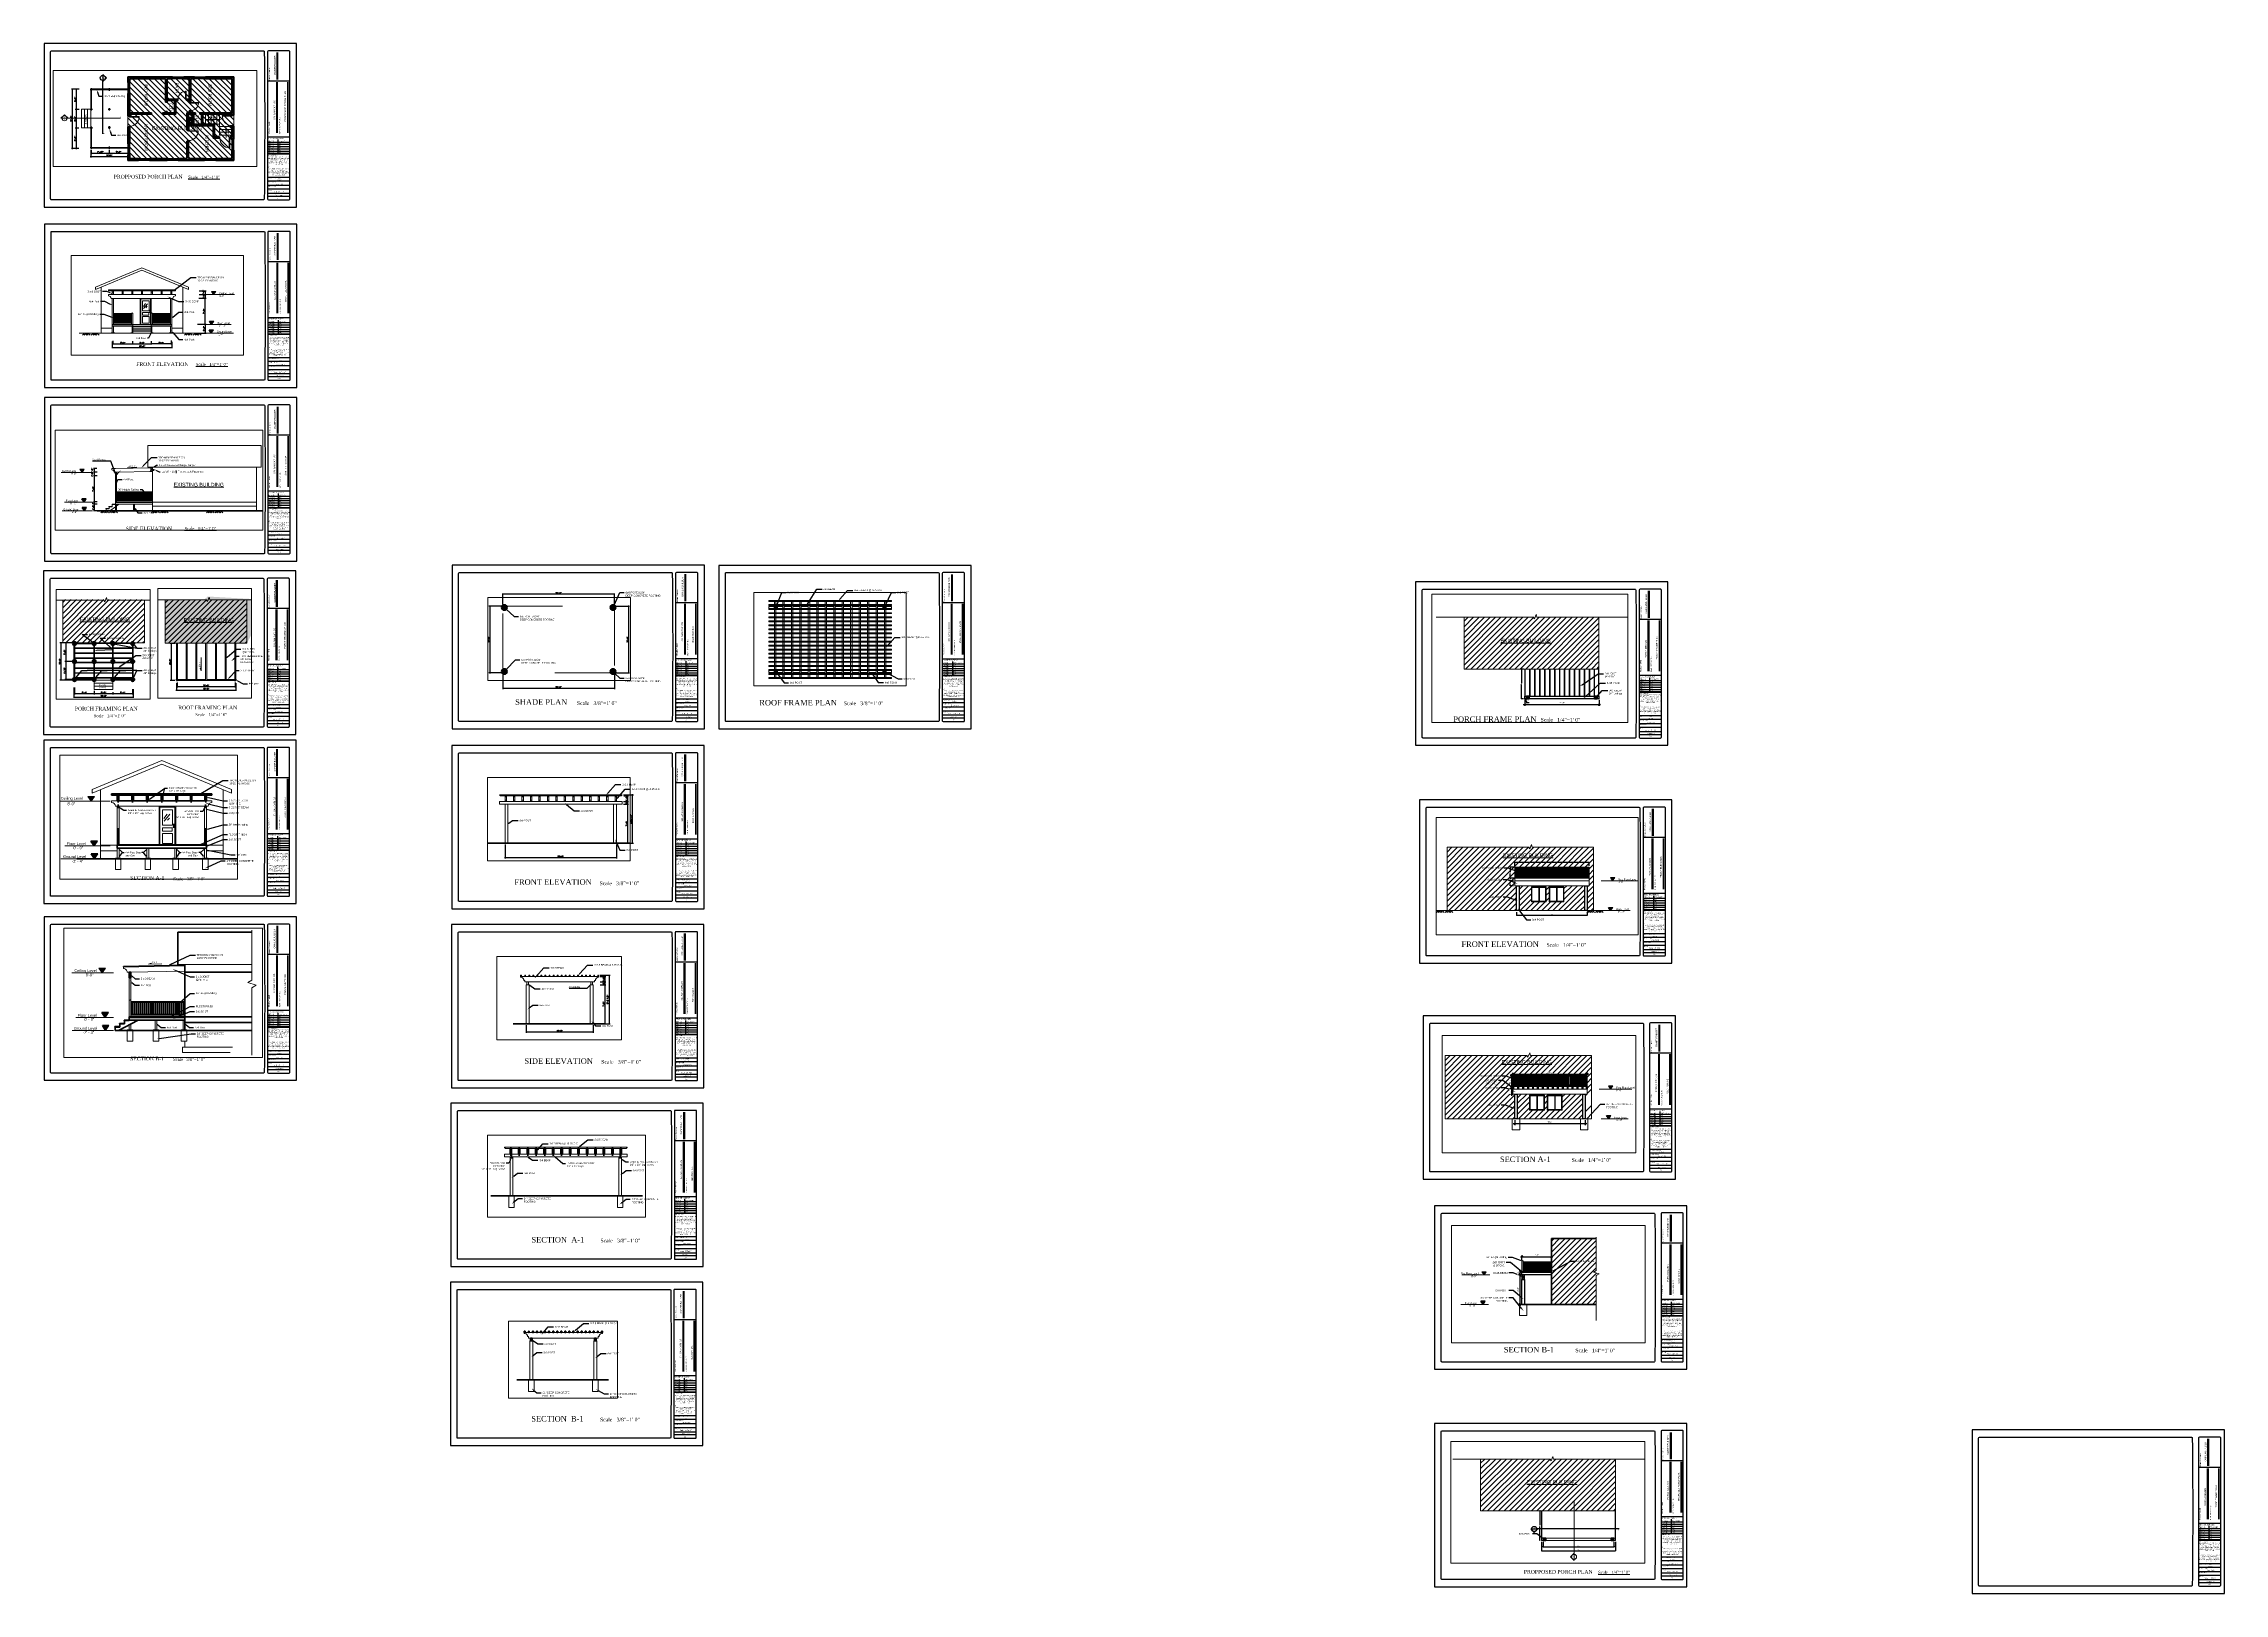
# Paper-space layout 'Layout2' of a CAD drawing. Header units: inches. Extents: x 0 to 147, y -81 to 23.
# The model-space entities are those that its viewports show. They can reach past a viewport. Long polylines and large blocks are cut down to what shows.
import ezdxf
from ezdxf import colors
from ezdxf.entities.mleader import LeaderData, LeaderLine
from ezdxf.enums import TextEntityAlignment as Align
from ezdxf.math import Vec2, Vec3

# ---------------------------------------------------------------- set-up
doc = ezdxf.new("R2010")
doc.units = ezdxf.units.IN
doc.header["$MEASUREMENT"] = 0
for name, pattern in [('ACAD_ISO02W100', [15, 12, -3]), ('CENTER', [2, 1.25, -0.25, 0.25, -0.25]), ('Dash 1_16_', [0.125, 0.0625, -0.0625])]:
    doc.linetypes.add(name, pattern=pattern)
for name, color, linetype, lineweight in [('cen', 10, 'CENTER', 9), ('DIM', 1, 'Continuous', 9), ('exist building dotline', 8, 'CENTER', 13), ('exsist building view line', 8, 'Continuous', 13), ('FOUNDATION', 95, 'CENTER', 9), ('Text', 7, 'Continuous', 9), ('Title_Block_Line', 7, 'Continuous', 30), ('wall', 70, 'Continuous', 35), ('wall section', 7, 'Continuous', 35), ('wall view line', 70, 'Continuous', 13), ('window', 160, 'Continuous', 13), ('wood', 40, 'Continuous', 9)]:
    doc.layers.add(name, color=color, linetype=linetype, lineweight=lineweight)
doc.layers.add('dimensions', color=1, linetype='Continuous')
doc.layers.add('RCP-MRKR', color=2, linetype='Continuous')
doc.layers.add('exist building section', color=7, linetype='Continuous', lineweight=35, true_color=0x757575)
doc.layers.add('HA', color=7, linetype='Continuous', lineweight=0, true_color=0x999999)
doc.layers.add('Existing', color=9, linetype='Dash 1_16_', lineweight=0, transparency=0.3)
doc.styles.add('ANNTEXT', font='isocp.shx')
doc.styles.add('ARCH-D', font='arch-d.shx', dxfattribs={"width": 0.9})
doc.styles.add('Arial', font='arial.ttf', dxfattribs={"height": 6})
doc.styles.add('Arial_1', font='arial.ttf', dxfattribs={"height": 4.5})
doc.styles.add('GENERATED_STYLE_2', font='ARIALN.TTF')
doc.styles.add('Romans', font='romans.shx', dxfattribs={"width": 0.85})
doc.dimstyles.new('Copy(5) of Standard', dxfattribs={"dimtxt": 4, "dimasz": 1, "dimexe": 1, "dimexo": 1, "dimgap": 2, "dimtad": 1, "dimdec": 1, "dimzin": 0, "dimdsep": 46, "dimlunit": 4, "dimtxsty": 'ANNTEXT', "dimblk": 'ARCHTICK', "dimcen": 0.09, "dimdle": 1, "dimadec": 0, "dimazin": 0, "dimtfac": 1, "dimtdec": 1, "dimtofl": 0, "dimtmove": 1, "dimatfit": 3, "dimfxl": 12, "dimfrac": 2, "dimtolj": 1, "dimtzin": 0, "dimarcsym": 0})
doc.dimstyles.new('GENERATED_STYLE__2', dxfattribs={"dimtxt": 4, "dimasz": 2.533333, "dimexe": 0.18, "dimexo": 4, "dimgap": 0.09, "dimtad": 1, "dimtih": 1, "dimtoh": 1, "dimdec": 1, "dimzin": 0, "dimdsep": 46, "dimlunit": 4, "dimtxsty": 'GENERATED_STYLE_2', "dimblk": 'ARCHTICK', "dimcen": 0.09, "dimclrd": 1, "dimclre": 1, "dimclrt": 1, "dimadec": 0, "dimazin": 0, "dimtfac": 1, "dimtdec": 1, "dimtmove": 0, "dimatfit": 3, "dimfxl": 1, "dimtolj": 1, "dimtzin": 0, "dimarcsym": 0})
doc.dimstyles.new('KjY-DIM_01', dxfattribs={"dimtxt": 0.09375, "dimasz": 0.078125, "dimexe": 0.0625, "dimexo": 0.09375, "dimgap": 0.015625, "dimtad": 1, "dimdec": 4, "dimzin": 3, "dimdsep": 46, "dimlunit": 4, "dimtxsty": 'Romans', "dimblk": 'ARCHTICK', "dimcen": 0, "dimdle": 0.03125, "dimclrd": 1, "dimclre": 1, "dimclrt": 1, "dimadec": 0, "dimazin": 0, "dimtfac": 1, "dimtdec": 4, "dimtmove": 2, "dimatfit": 3, "dimfxl": 1, "dimfrac": 2, "dimtolj": 1, "dimtzin": 0, "dimarcsym": 0})
doc.dimstyles.new('Linear_-_3_32__Arial', dxfattribs={"dimscale": 12, "dimtxt": 4.591167, "dimasz": 0.5, "dimexe": 0.375, "dimexo": 0.25, "dimgap": 0.25, "dimtad": 1, "dimdec": 5, "dimrnd": 0.03125, "dimzin": 1, "dimdsep": 46, "dimlunit": 4, "dimtxsty": 'Arial_1', "dimblk1": 'OBLIQUE', "dimblk2": 'OBLIQUE', "dimsah": 1, "dimcen": 0.09, "dimdle": 0.375, "dimazin": 0, "dimtfac": 1, "dimtdec": 4, "dimtix": 1, "dimtmove": 0, "dimatfit": 3, "dimfxl": 1, "dimtvp": 1, "dimtfill": 1, "dimfrac": 2, "dimtolj": 1, "dimtzin": 0, "dimarcsym": 2})
pattern_1 = [(45, (0, 0), (-0.00088388347648, 0.00088388347648), [])]

# ---------------------------------------------------------------- blocks, each defined once
blk = doc.blocks.new('_ArchTick')
at = {"color": 0, "linetype": 'ByBlock', "lineweight": 100, "const_width": 0.15}
blk.add_lwpolyline([(-0.5, -0.5), (0.5, 0.5)], dxfattribs=at)
blk = doc.blocks.new('*D259')
at = {"layer": 'Defpoints', "color": 0, "ltscale": 100, "transparency": 16777216}
for p in [(10.31, 5.99), (10.82, 5.99), (10.22, 4.24)]:
    blk.add_point(p, dxfattribs=at)
at = {"layer": 'DIM', "color": 1, "lineweight": -2, "ltscale": 100, "transparency": 16777216}
for p, q in [((10.4, 5.99), (10.89, 5.99)), ((10.82, 4.21), (10.82, 6.02)), ((10.32, 4.24), (10.89, 4.24))]:
    blk.add_line(p, q, dxfattribs=at)
at = {"layer": 'DIM', "color": 1, "lineweight": -2, "ltscale": 100, "transparency": 16777216, "xscale": 0.078125, "yscale": 0.078125, "zscale": 0.078125}
for p, rotation in [((10.82, 5.99), 90), ((10.82, 4.24), 270)]:
    blk.add_blockref('_ArchTick', p, dxfattribs=dict(at, rotation=rotation))
at = {"layer": 'DIM', "color": 1, "lineweight": 13, "ltscale": 100, "transparency": 16777216, "insert": (10.75, 5.11), "char_height": 0.0938, "attachment_point": 5, "rotation": 90, "style": 'Romans'}
blk.add_mtext('\\A1;7\'-0"', dxfattribs=at)
blk = doc.blocks.new('*D260')
at = {"layer": 'Defpoints', "color": 0, "ltscale": 100, "transparency": 16777216}
for p in [(4.58, 3.17), (8.58, 3.14), (8.58, 2.69)]:
    blk.add_point(p, dxfattribs=at)
at = {"layer": 'DIM', "color": 1, "lineweight": -2, "ltscale": 100, "transparency": 16777216}
for p, q in [((4.58, 3.08), (4.58, 2.63)), ((8.58, 3.05), (8.58, 2.63)), ((4.55, 2.69), (8.61, 2.69))]:
    blk.add_line(p, q, dxfattribs=at)
at = {"layer": 'DIM', "color": 1, "lineweight": -2, "ltscale": 100, "transparency": 16777216, "xscale": 0.078125, "yscale": 0.078125, "zscale": 0.078125, "rotation": 180}
blk.add_blockref('_ArchTick', (4.58, 2.69), dxfattribs=at)
at = {"layer": 'DIM', "color": 1, "lineweight": -2, "ltscale": 100, "transparency": 16777216, "xscale": 0.078125, "yscale": 0.078125, "zscale": 0.078125}
blk.add_blockref('_ArchTick', (8.58, 2.69), dxfattribs=at)
at = {"layer": 'DIM', "color": 1, "lineweight": 13, "ltscale": 100, "transparency": 16777216, "insert": (6.58, 2.76), "char_height": 0.0938, "attachment_point": 5, "style": 'Romans'}
blk.add_mtext('\\A1;16\'-0"', dxfattribs=at)
blk = doc.blocks.new('*D262')
at = {"layer": 'Defpoints', "color": 0, "ltscale": 100, "transparency": 16777216}
for p in [(5.95, 3.19), (7.2, 3.19), (7.2, 2.93)]:
    blk.add_point(p, dxfattribs=at)
at = {"layer": 'DIM', "color": 1, "lineweight": -2, "ltscale": 100, "transparency": 16777216}
for p, q in [((5.95, 3.1), (5.95, 2.87)), ((7.2, 3.1), (7.2, 2.87)), ((5.92, 2.93), (7.23, 2.93))]:
    blk.add_line(p, q, dxfattribs=at)
at = {"layer": 'DIM', "color": 1, "lineweight": -2, "ltscale": 100, "transparency": 16777216, "xscale": 0.078125, "yscale": 0.078125, "zscale": 0.078125, "rotation": 180}
blk.add_blockref('_ArchTick', (5.95, 2.93), dxfattribs=at)
at = {"layer": 'DIM', "color": 1, "lineweight": -2, "ltscale": 100, "transparency": 16777216, "xscale": 0.078125, "yscale": 0.078125, "zscale": 0.078125}
blk.add_blockref('_ArchTick', (7.2, 2.93), dxfattribs=at)
at = {"layer": 'DIM', "color": 1, "lineweight": 13, "ltscale": 100, "transparency": 16777216, "insert": (6.58, 3), "char_height": 0.0938, "attachment_point": 5, "style": 'Romans'}
blk.add_mtext('\\A1;5\'-0"', dxfattribs=at)
blk = doc.blocks.new('*D264')
at = {"layer": 'Defpoints', "color": 0, "ltscale": 100, "transparency": 16777216}
for p in [(4.62, 3.21), (5.95, 3.19), (5.95, 2.93)]:
    blk.add_point(p, dxfattribs=at)
at = {"layer": 'DIM', "color": 1, "lineweight": -2, "ltscale": 100, "transparency": 16777216}
for p, q in [((4.62, 3.12), (4.62, 2.87)), ((5.95, 3.1), (5.95, 2.87)), ((4.59, 2.93), (5.98, 2.93))]:
    blk.add_line(p, q, dxfattribs=at)
at = {"layer": 'DIM', "color": 1, "lineweight": -2, "ltscale": 100, "transparency": 16777216, "xscale": 0.078125, "yscale": 0.078125, "zscale": 0.078125, "rotation": 180}
blk.add_blockref('_ArchTick', (4.62, 2.93), dxfattribs=at)
at = {"layer": 'DIM', "color": 1, "lineweight": -2, "ltscale": 100, "transparency": 16777216, "xscale": 0.078125, "yscale": 0.078125, "zscale": 0.078125}
blk.add_blockref('_ArchTick', (5.95, 2.93), dxfattribs=at)
at = {"layer": 'DIM', "color": 1, "lineweight": 13, "ltscale": 100, "transparency": 16777216, "insert": (5.29, 3), "char_height": 0.0938, "attachment_point": 5, "style": 'Romans'}
blk.add_mtext('\\A1;5\'-4"', dxfattribs=at)
blk = doc.blocks.new('*D265')
at = {"layer": 'Defpoints', "color": 0, "ltscale": 100, "transparency": 16777216}
for p in [(7.2, 3.19), (8.54, 3.24), (7.2, 2.93)]:
    blk.add_point(p, dxfattribs=at)
at = {"layer": 'DIM', "color": 1, "lineweight": -2, "ltscale": 100, "transparency": 16777216}
for p, q in [((7.2, 3.1), (7.2, 2.87)), ((8.54, 3.15), (8.54, 2.87)), ((8.57, 2.93), (7.17, 2.93))]:
    blk.add_line(p, q, dxfattribs=at)
at = {"layer": 'DIM', "color": 1, "lineweight": -2, "ltscale": 100, "transparency": 16777216, "xscale": 0.078125, "yscale": 0.078125, "zscale": 0.078125, "rotation": 180}
blk.add_blockref('_ArchTick', (7.2, 2.93), dxfattribs=at)
at = {"layer": 'DIM', "color": 1, "lineweight": -2, "ltscale": 100, "transparency": 16777216, "xscale": 0.078125, "yscale": 0.078125, "zscale": 0.078125}
blk.add_blockref('_ArchTick', (8.54, 2.93), dxfattribs=at)
at = {"layer": 'DIM', "color": 1, "lineweight": 13, "ltscale": 100, "transparency": 16777216, "insert": (7.87, 3), "char_height": 0.0938, "attachment_point": 5, "style": 'Romans'}
blk.add_mtext('\\A1;5\'-4"', dxfattribs=at)
blk = doc.blocks.new('*D266')
at = {"layer": 'Defpoints', "color": 0, "ltscale": 100, "transparency": 16777216}
for p in [(10.32, 5.99), (10.33, 6.24), (10.82, 5.99)]:
    blk.add_point(p, dxfattribs=at)
at = {"layer": 'DIM', "color": 1, "lineweight": -2, "ltscale": 100, "transparency": 16777216}
for p, q in [((10.42, 6.24), (10.89, 6.24)), ((10.42, 5.99), (10.89, 5.99)), ((10.82, 6.27), (10.82, 5.96))]:
    blk.add_line(p, q, dxfattribs=at)
at = {"layer": 'DIM', "color": 1, "lineweight": -2, "ltscale": 100, "transparency": 16777216, "xscale": 0.078125, "yscale": 0.078125, "zscale": 0.078125}
for p, rotation in [((10.82, 6.24), 90), ((10.82, 5.99), 270)]:
    blk.add_blockref('_ArchTick', p, dxfattribs=dict(at, rotation=rotation))
at = {"layer": 'DIM', "color": 1, "lineweight": 13, "ltscale": 100, "transparency": 16777216, "insert": (10.73, 6.14), "char_height": 0.0938, "attachment_point": 5, "rotation": 90, "style": 'Romans'}
blk.add_mtext('\\A1;1\'-0"', dxfattribs=at)
blk = doc.blocks.new('*D267')
at = {"layer": 'Defpoints', "color": 0, "ltscale": 100, "transparency": 16777216}
for p in [(10.33, 6.49), (10.33, 6.24), (10.82, 6.24)]:
    blk.add_point(p, dxfattribs=at)
at = {"layer": 'DIM', "color": 1, "lineweight": -2, "ltscale": 100, "transparency": 16777216}
for p, q in [((10.42, 6.49), (10.89, 6.49)), ((10.42, 6.24), (10.89, 6.24)), ((10.82, 6.52), (10.82, 6.21))]:
    blk.add_line(p, q, dxfattribs=at)
at = {"layer": 'DIM', "color": 1, "lineweight": -2, "ltscale": 100, "transparency": 16777216, "xscale": 0.078125, "yscale": 0.078125, "zscale": 0.078125}
for p, rotation in [((10.82, 6.49), 90), ((10.82, 6.24), 270)]:
    blk.add_blockref('_ArchTick', p, dxfattribs=dict(at, rotation=rotation))
at = {"layer": 'DIM', "color": 1, "lineweight": 13, "ltscale": 100, "transparency": 16777216, "insert": (10.72, 6.38), "char_height": 0.0938, "attachment_point": 5, "rotation": 90, "style": 'Romans'}
blk.add_mtext('\\A1;1\'-0"', dxfattribs=at)
blk = doc.blocks.new('*D268')
at = {"layer": 'Defpoints', "color": 0, "ltscale": 100, "transparency": 16777216}
for p in [(10.22, 4.24), (10.23, 3.65), (10.82, 3.65)]:
    blk.add_point(p, dxfattribs=at)
at = {"layer": 'DIM', "color": 1, "lineweight": -2, "ltscale": 100, "transparency": 16777216}
for p, q in [((10.32, 4.24), (10.89, 4.24)), ((10.32, 3.65), (10.89, 3.65)), ((10.82, 4.27), (10.82, 3.62))]:
    blk.add_line(p, q, dxfattribs=at)
at = {"layer": 'DIM', "color": 1, "lineweight": -2, "ltscale": 100, "transparency": 16777216, "xscale": 0.078125, "yscale": 0.078125, "zscale": 0.078125}
for p, rotation in [((10.82, 4.24), 90), ((10.82, 3.65), 270)]:
    blk.add_blockref('_ArchTick', p, dxfattribs=dict(at, rotation=rotation))
at = {"layer": 'DIM', "color": 1, "lineweight": 13, "ltscale": 100, "transparency": 16777216, "insert": (10.75, 3.94), "char_height": 0.0938, "attachment_point": 5, "rotation": 90, "style": 'Romans'}
blk.add_mtext('\\A1;2\'-4"', dxfattribs=at)
blk = doc.blocks.new('*D269')
at = {"layer": 'Defpoints', "color": 0, "ltscale": 100, "transparency": 16777216}
for p in [(2.44, 20.07), (1.89, 16.07), (2.43, 16.07)]:
    blk.add_point(p, dxfattribs=at)
at = {"layer": 'DIM', "color": 1, "lineweight": -2, "ltscale": 100, "transparency": 16777216}
for p, q in [((2.35, 20.07), (1.83, 20.07)), ((1.89, 20.1), (1.89, 16.04)), ((2.34, 16.07), (1.83, 16.07))]:
    blk.add_line(p, q, dxfattribs=at)
at = {"layer": 'DIM', "color": 1, "lineweight": -2, "ltscale": 100, "transparency": 16777216, "xscale": 0.078125, "yscale": 0.078125, "zscale": 0.078125}
for p, rotation in [((1.89, 20.07), 90), ((1.89, 16.07), 270)]:
    blk.add_blockref('_ArchTick', p, dxfattribs=dict(at, rotation=rotation))
at = {"layer": 'DIM', "color": 1, "ltscale": 100, "transparency": 16777216, "insert": (1.82, 18.07), "char_height": 0.0938, "attachment_point": 5, "rotation": 90, "style": 'Romans'}
blk.add_mtext('\\A1;16\'-0"', dxfattribs=at)
blk = doc.blocks.new('*D270')
at = {"layer": 'Defpoints', "color": 0, "ltscale": 100, "transparency": 16777216}
for p in [(2.44, 20.07), (2.15, 18.69), (2.44, 18.69)]:
    blk.add_point(p, dxfattribs=at)
at = {"layer": 'DIM', "color": 1, "lineweight": -2, "ltscale": 100, "transparency": 16777216}
for p, q in [((2.35, 20.07), (2.09, 20.07)), ((2.15, 20.1), (2.15, 18.66)), ((2.35, 18.69), (2.09, 18.69))]:
    blk.add_line(p, q, dxfattribs=at)
at = {"layer": 'DIM', "color": 1, "lineweight": -2, "ltscale": 100, "transparency": 16777216, "xscale": 0.078125, "yscale": 0.078125, "zscale": 0.078125}
for p, rotation in [((2.15, 20.07), 90), ((2.15, 18.69), 270)]:
    blk.add_blockref('_ArchTick', p, dxfattribs=dict(at, rotation=rotation))
at = {"layer": 'DIM', "color": 1, "ltscale": 100, "transparency": 16777216, "insert": (2.08, 19.38), "char_height": 0.0938, "attachment_point": 5, "rotation": 90, "style": 'Romans'}
blk.add_mtext('\\A1;5\'-6"', dxfattribs=at)
blk = doc.blocks.new('*D271')
at = {"layer": 'Defpoints', "color": 0, "ltscale": 100, "transparency": 16777216}
for p in [(2.44, 18.69), (2.15, 17.44), (2.43, 17.44)]:
    blk.add_point(p, dxfattribs=at)
at = {"layer": 'DIM', "color": 1, "lineweight": -2, "ltscale": 100, "transparency": 16777216}
for p, q in [((2.35, 18.69), (2.09, 18.69)), ((2.15, 18.72), (2.15, 17.41)), ((2.34, 17.44), (2.09, 17.44))]:
    blk.add_line(p, q, dxfattribs=at)
at = {"layer": 'DIM', "color": 1, "lineweight": -2, "ltscale": 100, "transparency": 16777216, "xscale": 0.078125, "yscale": 0.078125, "zscale": 0.078125}
for p, rotation in [((2.15, 18.69), 90), ((2.15, 17.44), 270)]:
    blk.add_blockref('_ArchTick', p, dxfattribs=dict(at, rotation=rotation))
at = {"layer": 'DIM', "color": 1, "ltscale": 100, "transparency": 16777216, "insert": (2.08, 18.07), "char_height": 0.0938, "attachment_point": 5, "rotation": 90, "style": 'Romans'}
blk.add_mtext('\\A1;5\'-0"', dxfattribs=at)
blk = doc.blocks.new('*D272')
at = {"layer": 'Defpoints', "color": 0, "ltscale": 100, "transparency": 16777216}
for p in [(2.43, 17.44), (2.15, 16.07), (2.43, 16.07)]:
    blk.add_point(p, dxfattribs=at)
at = {"layer": 'DIM', "color": 1, "lineweight": -2, "ltscale": 100, "transparency": 16777216}
for p, q in [((2.34, 17.44), (2.09, 17.44)), ((2.15, 17.47), (2.15, 16.04)), ((2.34, 16.07), (2.09, 16.07))]:
    blk.add_line(p, q, dxfattribs=at)
at = {"layer": 'DIM', "color": 1, "lineweight": -2, "ltscale": 100, "transparency": 16777216, "xscale": 0.078125, "yscale": 0.078125, "zscale": 0.078125}
for p, rotation in [((2.15, 17.44), 90), ((2.15, 16.07), 270)]:
    blk.add_blockref('_ArchTick', p, dxfattribs=dict(at, rotation=rotation))
at = {"layer": 'DIM', "color": 1, "ltscale": 100, "transparency": 16777216, "insert": (2.08, 16.75), "char_height": 0.0938, "attachment_point": 5, "rotation": 90, "style": 'Romans'}
blk.add_mtext('\\A1;5\'-6"', dxfattribs=at)
blk = doc.blocks.new('*D273')
at = {"layer": 'Defpoints', "color": 0, "ltscale": 100, "transparency": 16777216}
for p in [(3.13, 16.09), (5.63, 16.09), (5.63, 15.54)]:
    blk.add_point(p, dxfattribs=at)
at = {"layer": 'DIM', "color": 1, "lineweight": -2, "ltscale": 100, "transparency": 16777216}
for p, q in [((3.1, 15.54), (5.66, 15.54)), ((3.13, 15.99), (3.13, 15.48)), ((5.63, 15.99), (5.63, 15.48))]:
    blk.add_line(p, q, dxfattribs=at)
at = {"layer": 'DIM', "color": 1, "lineweight": -2, "ltscale": 100, "transparency": 16777216, "xscale": 0.078125, "yscale": 0.078125, "zscale": 0.078125, "rotation": 180}
blk.add_blockref('_ArchTick', (3.13, 15.54), dxfattribs=at)
at = {"layer": 'DIM', "color": 1, "lineweight": -2, "ltscale": 100, "transparency": 16777216, "xscale": 0.078125, "yscale": 0.078125, "zscale": 0.078125}
blk.add_blockref('_ArchTick', (5.63, 15.54), dxfattribs=at)
at = {"layer": 'DIM', "color": 1, "ltscale": 100, "transparency": 16777216, "insert": (4.38, 15.61), "char_height": 0.0938, "attachment_point": 5, "style": 'Romans'}
blk.add_mtext('\\A1;10\'-0"', dxfattribs=at)
blk = doc.blocks.new('*D274')
at = {"layer": 'Defpoints', "color": 0, "ltscale": 100, "transparency": 16777216}
for p in [(3.17, 16.09), (4.38, 16.09), (4.38, 15.76)]:
    blk.add_point(p, dxfattribs=at)
at = {"layer": 'DIM', "color": 1, "lineweight": -2, "ltscale": 100, "transparency": 16777216}
for p, q in [((3.14, 15.76), (4.41, 15.76)), ((3.17, 15.99), (3.17, 15.7)), ((4.38, 15.99), (4.38, 15.7))]:
    blk.add_line(p, q, dxfattribs=at)
at = {"layer": 'DIM', "color": 1, "lineweight": -2, "ltscale": 100, "transparency": 16777216, "xscale": 0.078125, "yscale": 0.078125, "zscale": 0.078125, "rotation": 180}
blk.add_blockref('_ArchTick', (3.17, 15.76), dxfattribs=at)
at = {"layer": 'DIM', "color": 1, "lineweight": -2, "ltscale": 100, "transparency": 16777216, "xscale": 0.078125, "yscale": 0.078125, "zscale": 0.078125}
blk.add_blockref('_ArchTick', (4.38, 15.76), dxfattribs=at)
at = {"layer": 'DIM', "color": 1, "ltscale": 100, "transparency": 16777216, "insert": (3.77, 15.84), "char_height": 0.0938, "attachment_point": 5, "style": 'Romans'}
blk.add_mtext('\\A1;4\'-10"', dxfattribs=at)
blk = doc.blocks.new('*D275')
at = {"layer": 'Defpoints', "color": 0, "ltscale": 100, "transparency": 16777216}
for p in [(4.38, 16.09), (5.63, 16.09), (5.63, 15.76)]:
    blk.add_point(p, dxfattribs=at)
at = {"layer": 'DIM', "color": 1, "lineweight": -2, "ltscale": 100, "transparency": 16777216}
for p, q in [((4.35, 15.76), (5.66, 15.76)), ((4.38, 15.99), (4.38, 15.7)), ((5.63, 15.99), (5.63, 15.7))]:
    blk.add_line(p, q, dxfattribs=at)
at = {"layer": 'DIM', "color": 1, "lineweight": -2, "ltscale": 100, "transparency": 16777216, "xscale": 0.078125, "yscale": 0.078125, "zscale": 0.078125, "rotation": 180}
blk.add_blockref('_ArchTick', (4.38, 15.76), dxfattribs=at)
at = {"layer": 'DIM', "color": 1, "lineweight": -2, "ltscale": 100, "transparency": 16777216, "xscale": 0.078125, "yscale": 0.078125, "zscale": 0.078125}
blk.add_blockref('_ArchTick', (5.63, 15.76), dxfattribs=at)
at = {"layer": 'DIM', "color": 1, "ltscale": 100, "transparency": 16777216, "insert": (5, 15.84), "char_height": 0.0938, "attachment_point": 5, "style": 'Romans'}
blk.add_mtext('\\A1;5\'-0"', dxfattribs=at)
blk = doc.blocks.new('*D276')
at = {"layer": 'Defpoints', "color": 0, "ltscale": 100, "transparency": 16777216}
for p in [(3.37, -5.72), (3.65, -5.47), (3.65, -5.72)]:
    blk.add_point(p, dxfattribs=at)
at = {"layer": 'Text', "color": 1, "lineweight": -2, "ltscale": 100, "transparency": 16777216}
for p, q in [((3.55, -5.47), (3.31, -5.47)), ((3.56, -5.72), (3.31, -5.72)), ((3.37, -5.44), (3.37, -5.75))]:
    blk.add_line(p, q, dxfattribs=at)
at = {"layer": 'Text', "color": 1, "lineweight": -2, "ltscale": 100, "transparency": 16777216, "xscale": 0.078125, "yscale": 0.078125, "zscale": 0.078125}
for p, rotation in [((3.37, -5.47), 90), ((3.37, -5.72), 270)]:
    blk.add_blockref('_ArchTick', p, dxfattribs=dict(at, rotation=rotation))
at = {"layer": 'Text', "color": 1, "ltscale": 100, "transparency": 16777216, "insert": (3.23, -5.6), "char_height": 0.0938, "attachment_point": 5, "rotation": 90, "style": 'Romans'}
blk.add_mtext('\\A1;1\'-0"', dxfattribs=at)
blk = doc.blocks.new('*D277')
at = {"layer": 'Defpoints', "color": 0, "ltscale": 100, "transparency": 16777216}
for p in [(3.65, -5.72), (3.37, -5.97), (3.65, -5.97)]:
    blk.add_point(p, dxfattribs=at)
at = {"layer": 'Text', "color": 1, "lineweight": -2, "ltscale": 100, "transparency": 16777216}
for p, q in [((3.56, -5.72), (3.31, -5.72)), ((3.37, -5.69), (3.37, -6)), ((3.56, -5.97), (3.31, -5.97))]:
    blk.add_line(p, q, dxfattribs=at)
at = {"layer": 'Text', "color": 1, "lineweight": -2, "ltscale": 100, "transparency": 16777216, "xscale": 0.078125, "yscale": 0.078125, "zscale": 0.078125}
for p, rotation in [((3.37, -5.72), 90), ((3.37, -5.97), 270)]:
    blk.add_blockref('_ArchTick', p, dxfattribs=dict(at, rotation=rotation))
at = {"layer": 'Text', "color": 1, "ltscale": 100, "transparency": 16777216, "insert": (3.23, -5.85), "char_height": 0.0938, "attachment_point": 5, "rotation": 90, "style": 'Romans'}
blk.add_mtext('\\A1;1\'-0"', dxfattribs=at)
blk = doc.blocks.new('*D278')
at = {"layer": 'Defpoints', "color": 0, "ltscale": 100, "transparency": 16777216}
for p in [(3.65, -5.97), (3.37, -7.72), (3.66, -7.72)]:
    blk.add_point(p, dxfattribs=at)
at = {"layer": 'Text', "color": 1, "lineweight": -2, "ltscale": 100, "transparency": 16777216}
for p, q in [((3.56, -5.97), (3.31, -5.97)), ((3.37, -5.94), (3.37, -7.75)), ((3.56, -7.72), (3.31, -7.72))]:
    blk.add_line(p, q, dxfattribs=at)
at = {"layer": 'Text', "color": 1, "lineweight": -2, "ltscale": 100, "transparency": 16777216, "xscale": 0.078125, "yscale": 0.078125, "zscale": 0.078125}
for p, rotation in [((3.37, -5.97), 90), ((3.37, -7.72), 270)]:
    blk.add_blockref('_ArchTick', p, dxfattribs=dict(at, rotation=rotation))
at = {"layer": 'Text', "color": 1, "ltscale": 100, "transparency": 16777216, "insert": (3.3, -6.85), "char_height": 0.0938, "attachment_point": 5, "rotation": 90, "style": 'Romans'}
blk.add_mtext('\\A1;7\'-0"', dxfattribs=at)
blk = doc.blocks.new('*D279')
at = {"layer": 'Defpoints', "color": 0, "ltscale": 100, "transparency": 16777216}
for p in [(3.37, -7.87), (3.66, -7.72), (3.66, -7.87)]:
    blk.add_point(p, dxfattribs=at)
at = {"layer": 'Text', "color": 1, "lineweight": -2, "ltscale": 100, "transparency": 16777216}
for p, q in [((3.56, -7.72), (3.31, -7.72)), ((3.56, -7.87), (3.31, -7.87)), ((3.37, -7.69), (3.37, -7.9))]:
    blk.add_line(p, q, dxfattribs=at)
at = {"layer": 'Text', "color": 1, "lineweight": -2, "ltscale": 100, "transparency": 16777216, "xscale": 0.078125, "yscale": 0.078125, "zscale": 0.078125}
for p, rotation in [((3.37, -7.72), 90), ((3.37, -7.87), 270)]:
    blk.add_blockref('_ArchTick', p, dxfattribs=dict(at, rotation=rotation))
at = {"layer": 'Text', "color": 1, "ltscale": 100, "transparency": 16777216, "insert": (3.3, -7.8), "char_height": 0.0938, "attachment_point": 5, "rotation": 90, "style": 'Romans'}
blk.add_mtext('\\A1;7"', dxfattribs=at)
blk = doc.blocks.new('*D280')
at = {"layer": 'Defpoints', "color": 0, "ltscale": 100, "transparency": 16777216}
for p in [(3.37, -8.31), (3.66, -7.87), (3.66, -8.31)]:
    blk.add_point(p, dxfattribs=at)
at = {"layer": 'Text', "color": 1, "lineweight": -2, "ltscale": 100, "transparency": 16777216}
for p, q in [((3.56, -7.87), (3.31, -7.87)), ((3.57, -8.31), (3.31, -8.31)), ((3.37, -7.84), (3.37, -8.34))]:
    blk.add_line(p, q, dxfattribs=at)
at = {"layer": 'Text', "color": 1, "lineweight": -2, "ltscale": 100, "transparency": 16777216, "xscale": 0.078125, "yscale": 0.078125, "zscale": 0.078125}
for p, rotation in [((3.37, -7.87), 90), ((3.37, -8.31), 270)]:
    blk.add_blockref('_ArchTick', p, dxfattribs=dict(at, rotation=rotation))
at = {"layer": 'Text', "color": 1, "ltscale": 100, "transparency": 16777216, "insert": (3.3, -8.09), "char_height": 0.0938, "attachment_point": 5, "rotation": 90, "style": 'Romans'}
blk.add_mtext('\\A1;1\'-9"', dxfattribs=at)
blk = doc.blocks.new('*D282')
at = {"layer": 'Defpoints', "color": 0, "ltscale": 100, "transparency": 16777216}
for p in [(1.99, -17.21), (1.12, -19.71), (1.99, -19.71)]:
    blk.add_point(p, dxfattribs=at)
at = {"layer": 'wall view line', "color": 1, "lineweight": -2, "ltscale": 100, "transparency": 16777216}
for p, q in [((1.9, -17.21), (1.05, -17.21)), ((1.12, -17.18), (1.12, -19.74)), ((1.9, -19.71), (1.05, -19.71))]:
    blk.add_line(p, q, dxfattribs=at)
at = {"layer": 'wall view line', "color": 1, "lineweight": -2, "ltscale": 100, "transparency": 16777216, "xscale": 0.078125, "yscale": 0.078125, "zscale": 0.078125}
for p, rotation in [((1.12, -17.21), 90), ((1.12, -19.71), 270)]:
    blk.add_blockref('_ArchTick', p, dxfattribs=dict(at, rotation=rotation))
at = {"layer": 'wall view line', "color": 1, "ltscale": 100, "transparency": 16777216, "insert": (1.05, -18.46), "char_height": 0.0938, "attachment_point": 5, "rotation": 90, "style": 'Romans'}
blk.add_mtext('\\A1;10\'-0"', dxfattribs=at)
blk = doc.blocks.new('*D283')
at = {"layer": 'Defpoints', "color": 0, "ltscale": 100, "transparency": 16777216}
for p in [(1.99, -17.21), (1.45, -18.46), (2.03, -18.46)]:
    blk.add_point(p, dxfattribs=at)
at = {"layer": 'wall view line', "color": 1, "lineweight": -2, "ltscale": 100, "transparency": 16777216}
for p, q in [((1.9, -17.21), (1.38, -17.21)), ((1.45, -17.18), (1.45, -18.49)), ((1.94, -18.46), (1.38, -18.46))]:
    blk.add_line(p, q, dxfattribs=at)
at = {"layer": 'wall view line', "color": 1, "lineweight": -2, "ltscale": 100, "transparency": 16777216, "xscale": 0.078125, "yscale": 0.078125, "zscale": 0.078125}
for p, rotation in [((1.45, -17.21), 90), ((1.45, -18.46), 270)]:
    blk.add_blockref('_ArchTick', p, dxfattribs=dict(at, rotation=rotation))
at = {"layer": 'wall view line', "color": 1, "ltscale": 100, "transparency": 16777216, "insert": (1.37, -17.84), "char_height": 0.0938, "attachment_point": 5, "rotation": 90, "style": 'Romans'}
blk.add_mtext('\\A1;5\'-0"', dxfattribs=at)
blk = doc.blocks.new('*D284')
at = {"layer": 'Defpoints', "color": 0, "ltscale": 100, "transparency": 16777216}
for p in [(2.03, -18.46), (1.45, -19.67), (2.03, -19.67)]:
    blk.add_point(p, dxfattribs=at)
at = {"layer": 'wall view line', "color": 1, "lineweight": -2, "ltscale": 100, "transparency": 16777216}
for p, q in [((1.94, -18.46), (1.38, -18.46)), ((1.45, -18.43), (1.45, -19.7)), ((1.94, -19.67), (1.38, -19.67))]:
    blk.add_line(p, q, dxfattribs=at)
at = {"layer": 'wall view line', "color": 1, "lineweight": -2, "ltscale": 100, "transparency": 16777216, "xscale": 0.078125, "yscale": 0.078125, "zscale": 0.078125}
for p, rotation in [((1.45, -18.46), 90), ((1.45, -19.67), 270)]:
    blk.add_blockref('_ArchTick', p, dxfattribs=dict(at, rotation=rotation))
at = {"layer": 'wall view line', "color": 1, "ltscale": 100, "transparency": 16777216, "insert": (1.37, -19.07), "char_height": 0.0938, "attachment_point": 5, "rotation": 90, "style": 'Romans'}
blk.add_mtext('\\A1;4\'-10"', dxfattribs=at)
blk = doc.blocks.new('*D285')
at = {"layer": 'Defpoints', "color": 0, "ltscale": 100, "transparency": 16777216}
for p in [(1.99, -20.13), (5.99, -20.23), (5.99, -20.85)]:
    blk.add_point(p, dxfattribs=at)
at = {"layer": 'wall view line', "color": 1, "lineweight": -2, "ltscale": 100, "transparency": 16777216}
for p, q in [((1.99, -20.22), (1.99, -20.91)), ((5.99, -20.32), (5.99, -20.91)), ((1.96, -20.85), (6.02, -20.85))]:
    blk.add_line(p, q, dxfattribs=at)
at = {"layer": 'wall view line', "color": 1, "lineweight": -2, "ltscale": 100, "transparency": 16777216, "xscale": 0.078125, "yscale": 0.078125, "zscale": 0.078125, "rotation": 180}
blk.add_blockref('_ArchTick', (1.99, -20.85), dxfattribs=at)
at = {"layer": 'wall view line', "color": 1, "lineweight": -2, "ltscale": 100, "transparency": 16777216, "xscale": 0.078125, "yscale": 0.078125, "zscale": 0.078125}
blk.add_blockref('_ArchTick', (5.99, -20.85), dxfattribs=at)
at = {"layer": 'wall view line', "color": 1, "ltscale": 100, "transparency": 16777216, "insert": (3.99, -20.78), "char_height": 0.0938, "attachment_point": 5, "style": 'Romans'}
blk.add_mtext('\\A1;16\'-0"', dxfattribs=at)
blk = doc.blocks.new('*D286')
at = {"layer": 'Defpoints', "color": 0, "ltscale": 100, "transparency": 16777216}
for p in [(2.03, -20.13), (3.37, -20.34), (3.37, -20.62)]:
    blk.add_point(p, dxfattribs=at)
at = {"layer": 'wall view line', "color": 1, "lineweight": -2, "ltscale": 100, "transparency": 16777216}
for p, q in [((2.03, -20.22), (2.03, -20.69)), ((3.37, -20.43), (3.37, -20.69)), ((2, -20.62), (3.4, -20.62))]:
    blk.add_line(p, q, dxfattribs=at)
at = {"layer": 'wall view line', "color": 1, "lineweight": -2, "ltscale": 100, "transparency": 16777216, "xscale": 0.078125, "yscale": 0.078125, "zscale": 0.078125, "rotation": 180}
blk.add_blockref('_ArchTick', (2.03, -20.62), dxfattribs=at)
at = {"layer": 'wall view line', "color": 1, "lineweight": -2, "ltscale": 100, "transparency": 16777216, "xscale": 0.078125, "yscale": 0.078125, "zscale": 0.078125}
blk.add_blockref('_ArchTick', (3.37, -20.62), dxfattribs=at)
at = {"layer": 'wall view line', "color": 1, "ltscale": 100, "transparency": 16777216, "insert": (2.7, -20.55), "char_height": 0.0938, "attachment_point": 5, "style": 'Romans'}
blk.add_mtext('\\A1;5\'-4"', dxfattribs=at)
blk = doc.blocks.new('*D287')
at = {"layer": 'Defpoints', "color": 0, "ltscale": 100, "transparency": 16777216}
for p in [(3.37, -20.43), (4.62, -20.43), (4.62, -20.62)]:
    blk.add_point(p, dxfattribs=at)
at = {"layer": 'wall view line', "color": 1, "lineweight": -2, "ltscale": 100, "transparency": 16777216}
for p, q in [((3.37, -20.52), (3.37, -20.69)), ((4.62, -20.52), (4.62, -20.69)), ((3.34, -20.62), (4.65, -20.62))]:
    blk.add_line(p, q, dxfattribs=at)
at = {"layer": 'wall view line', "color": 1, "lineweight": -2, "ltscale": 100, "transparency": 16777216, "xscale": 0.078125, "yscale": 0.078125, "zscale": 0.078125, "rotation": 180}
blk.add_blockref('_ArchTick', (3.37, -20.62), dxfattribs=at)
at = {"layer": 'wall view line', "color": 1, "lineweight": -2, "ltscale": 100, "transparency": 16777216, "xscale": 0.078125, "yscale": 0.078125, "zscale": 0.078125}
blk.add_blockref('_ArchTick', (4.62, -20.62), dxfattribs=at)
at = {"layer": 'wall view line', "color": 1, "ltscale": 100, "transparency": 16777216, "insert": (3.99, -20.55), "char_height": 0.0938, "attachment_point": 5, "style": 'Romans'}
blk.add_mtext('\\A1;5\'-0"', dxfattribs=at)
blk = doc.blocks.new('*D288')
at = {"layer": 'Defpoints', "color": 0, "ltscale": 100, "transparency": 16777216}
for p in [(4.62, -20.43), (5.95, -20.23), (5.95, -20.62)]:
    blk.add_point(p, dxfattribs=at)
at = {"layer": 'wall view line', "color": 1, "lineweight": -2, "ltscale": 100, "transparency": 16777216}
for p, q in [((4.62, -20.52), (4.62, -20.69)), ((5.95, -20.32), (5.95, -20.69)), ((4.59, -20.62), (5.98, -20.62))]:
    blk.add_line(p, q, dxfattribs=at)
at = {"layer": 'wall view line', "color": 1, "lineweight": -2, "ltscale": 100, "transparency": 16777216, "xscale": 0.078125, "yscale": 0.078125, "zscale": 0.078125, "rotation": 180}
blk.add_blockref('_ArchTick', (4.62, -20.62), dxfattribs=at)
at = {"layer": 'wall view line', "color": 1, "lineweight": -2, "ltscale": 100, "transparency": 16777216, "xscale": 0.078125, "yscale": 0.078125, "zscale": 0.078125}
blk.add_blockref('_ArchTick', (5.95, -20.62), dxfattribs=at)
at = {"layer": 'wall view line', "color": 1, "ltscale": 100, "transparency": 16777216, "insert": (5.28, -20.55), "char_height": 0.0938, "attachment_point": 5, "style": 'Romans'}
blk.add_mtext('\\A1;5\'-4"', dxfattribs=at)
blk = doc.blocks.new('*D289')
at = {"layer": 'Defpoints', "color": 0, "ltscale": 100, "transparency": 16777216}
for p in [(8.9, -17.24), (8.54, -19.74), (8.9, -19.74)]:
    blk.add_point(p, dxfattribs=at)
at = {"layer": 'wall view line', "color": 1, "lineweight": -2, "ltscale": 100, "transparency": 16777216}
for p, q in [((8.8, -17.24), (8.48, -17.24)), ((8.54, -17.2), (8.54, -19.77)), ((8.8, -19.74), (8.48, -19.74))]:
    blk.add_line(p, q, dxfattribs=at)
at = {"layer": 'wall view line', "color": 1, "lineweight": -2, "ltscale": 100, "transparency": 16777216, "xscale": 0.078125, "yscale": 0.078125, "zscale": 0.078125}
for p, rotation in [((8.54, -17.24), 90), ((8.54, -19.74), 270)]:
    blk.add_blockref('_ArchTick', p, dxfattribs=dict(at, rotation=rotation))
at = {"layer": 'wall view line', "color": 1, "ltscale": 100, "transparency": 16777216, "insert": (8.47, -18.49), "char_height": 0.0938, "attachment_point": 5, "rotation": 90, "style": 'Romans'}
blk.add_mtext('\\A1;10\'-0"', dxfattribs=at)
blk = doc.blocks.new('*D290')
at = {"layer": 'Defpoints', "color": 0, "ltscale": 100, "transparency": 16777216}
for p in [(8.9, -19.83), (12.9, -19.83), (12.9, -20.38)]:
    blk.add_point(p, dxfattribs=at)
at = {"layer": 'wall view line', "color": 1, "lineweight": -2, "ltscale": 100, "transparency": 16777216}
for p, q in [((8.86, -20.38), (12.93, -20.38)), ((8.9, -19.92), (8.9, -20.44)), ((12.9, -19.92), (12.9, -20.44))]:
    blk.add_line(p, q, dxfattribs=at)
at = {"layer": 'wall view line', "color": 1, "lineweight": -2, "ltscale": 100, "transparency": 16777216, "xscale": 0.078125, "yscale": 0.078125, "zscale": 0.078125, "rotation": 180}
blk.add_blockref('_ArchTick', (8.9, -20.38), dxfattribs=at)
at = {"layer": 'wall view line', "color": 1, "lineweight": -2, "ltscale": 100, "transparency": 16777216, "xscale": 0.078125, "yscale": 0.078125, "zscale": 0.078125}
blk.add_blockref('_ArchTick', (12.9, -20.38), dxfattribs=at)
at = {"layer": 'wall view line', "color": 1, "ltscale": 100, "transparency": 16777216, "insert": (10.9, -20.3), "char_height": 0.0938, "attachment_point": 5, "style": 'Romans'}
blk.add_mtext('\\A1;16\'-0"', dxfattribs=at)
blk = doc.blocks.new('*D291')
at = {"layer": 'Defpoints', "color": 0, "ltscale": 100, "transparency": 16777216}
for p in [(8.94, -19.79), (12.85, -19.78), (12.85, -20.14)]:
    blk.add_point(p, dxfattribs=at)
at = {"layer": 'wall view line', "color": 1, "lineweight": -2, "ltscale": 100, "transparency": 16777216}
for p, q in [((8.91, -20.14), (12.88, -20.14)), ((8.94, -19.88), (8.94, -20.2)), ((12.85, -19.88), (12.85, -20.2))]:
    blk.add_line(p, q, dxfattribs=at)
at = {"layer": 'wall view line', "color": 1, "lineweight": -2, "ltscale": 100, "transparency": 16777216, "xscale": 0.078125, "yscale": 0.078125, "zscale": 0.078125, "rotation": 180}
blk.add_blockref('_ArchTick', (8.94, -20.14), dxfattribs=at)
at = {"layer": 'wall view line', "color": 1, "lineweight": -2, "ltscale": 100, "transparency": 16777216, "xscale": 0.078125, "yscale": 0.078125, "zscale": 0.078125}
blk.add_blockref('_ArchTick', (12.85, -20.14), dxfattribs=at)
at = {"layer": 'wall view line', "color": 1, "ltscale": 100, "transparency": 16777216, "insert": (10.9, -20.07), "char_height": 0.0938, "attachment_point": 5, "style": 'Romans'}
blk.add_mtext('\\A1;15\'-8"', dxfattribs=at)
blk = doc.blocks.new('*D312')
at = {"layer": 'cen', "color": 1, "lineweight": -2, "ltscale": 100, "transparency": 16777216}
for p, q in [((30.84, -20.25), (38.4, -20.25)), ((30.87, -19.32), (30.87, -20.31)), ((38.37, -19.32), (38.37, -20.31))]:
    blk.add_line(p, q, dxfattribs=at)
at = {"layer": 'Defpoints', "color": 0, "ltscale": 100, "transparency": 16777216}
for p in [(30.87, -19.23), (38.37, -19.23), (38.37, -20.25)]:
    blk.add_point(p, dxfattribs=at)
at = {"layer": 'cen', "color": 1, "lineweight": -2, "ltscale": 100, "transparency": 16777216, "xscale": 0.078125, "yscale": 0.078125, "zscale": 0.078125, "rotation": 180}
blk.add_blockref('_ArchTick', (30.87, -20.25), dxfattribs=at)
at = {"layer": 'cen', "color": 1, "lineweight": -2, "ltscale": 100, "transparency": 16777216, "xscale": 0.078125, "yscale": 0.078125, "zscale": 0.078125}
blk.add_blockref('_ArchTick', (38.37, -20.25), dxfattribs=at)
at = {"layer": 'cen', "color": 1, "ltscale": 100, "transparency": 16777216, "insert": (34.62, -20.18), "char_height": 0.0938, "attachment_point": 5, "style": 'Romans'}
blk.add_mtext('\\A1;20\'-0"', dxfattribs=at)
blk = doc.blocks.new('*D313')
at = {"layer": 'cen', "color": 1, "lineweight": -2, "ltscale": 100, "transparency": 16777216}
for p, q in [((38.46, -14.73), (39.38, -14.73)), ((39.32, -14.7), (39.32, -19.26)), ((38.46, -19.23), (39.38, -19.23))]:
    blk.add_line(p, q, dxfattribs=at)
at = {"layer": 'Defpoints', "color": 0, "ltscale": 100, "transparency": 16777216}
for p in [(38.37, -14.73), (38.37, -19.23), (39.32, -19.23)]:
    blk.add_point(p, dxfattribs=at)
at = {"layer": 'cen', "color": 1, "lineweight": -2, "ltscale": 100, "transparency": 16777216, "xscale": 0.078125, "yscale": 0.078125, "zscale": 0.078125}
for p, rotation in [((39.32, -14.73), 90), ((39.32, -19.23), 270)]:
    blk.add_blockref('_ArchTick', p, dxfattribs=dict(at, rotation=rotation))
at = {"layer": 'cen', "color": 1, "ltscale": 100, "transparency": 16777216, "insert": (39.25, -16.98), "char_height": 0.0938, "attachment_point": 5, "rotation": 90, "style": 'Romans'}
blk.add_mtext('\\A1;12\'-0"', dxfattribs=at)
blk = doc.blocks.new('*D314')
at = {"layer": 'cen', "color": 1, "lineweight": -2, "ltscale": 100, "transparency": 16777216}
for p, q in [((38.4, -13.93), (30.84, -13.93)), ((30.87, -14.63), (30.87, -13.87)), ((38.37, -14.63), (38.37, -13.87))]:
    blk.add_line(p, q, dxfattribs=at)
at = {"layer": 'Defpoints', "color": 0, "ltscale": 100, "transparency": 16777216}
for p in [(30.87, -13.93), (30.87, -14.73), (38.37, -14.73)]:
    blk.add_point(p, dxfattribs=at)
at = {"layer": 'cen', "color": 1, "lineweight": -2, "ltscale": 100, "transparency": 16777216, "xscale": 0.078125, "yscale": 0.078125, "zscale": 0.078125, "rotation": 180}
blk.add_blockref('_ArchTick', (30.87, -13.93), dxfattribs=at)
at = {"layer": 'cen', "color": 1, "lineweight": -2, "ltscale": 100, "transparency": 16777216, "xscale": 0.078125, "yscale": 0.078125, "zscale": 0.078125}
blk.add_blockref('_ArchTick', (38.37, -13.93), dxfattribs=at)
at = {"layer": 'cen', "color": 1, "ltscale": 100, "transparency": 16777216, "insert": (34.62, -13.86), "char_height": 0.0938, "attachment_point": 5, "style": 'Romans'}
blk.add_mtext('\\A1;20\'-0"', dxfattribs=at)
blk = doc.blocks.new('*D315')
at = {"layer": 'cen', "color": 1, "lineweight": -2, "ltscale": 100, "transparency": 16777216}
for p, q in [((30.77, -14.73), (29.93, -14.73)), ((29.99, -14.7), (29.99, -19.26)), ((30.77, -19.23), (29.93, -19.23))]:
    blk.add_line(p, q, dxfattribs=at)
at = {"layer": 'Defpoints', "color": 0, "ltscale": 100, "transparency": 16777216}
for p in [(30.87, -14.73), (29.99, -19.23), (30.87, -19.23)]:
    blk.add_point(p, dxfattribs=at)
at = {"layer": 'cen', "color": 1, "lineweight": -2, "ltscale": 100, "transparency": 16777216, "xscale": 0.078125, "yscale": 0.078125, "zscale": 0.078125}
for p, rotation in [((29.99, -14.73), 90), ((29.99, -19.23), 270)]:
    blk.add_blockref('_ArchTick', p, dxfattribs=dict(at, rotation=rotation))
at = {"layer": 'cen', "color": 1, "ltscale": 100, "transparency": 16777216, "insert": (29.92, -16.98), "char_height": 0.0938, "attachment_point": 5, "rotation": 90, "style": 'Romans'}
blk.add_mtext('\\A1;12\'-0"', dxfattribs=at)
blk = doc.blocks.new('*D316')
at = {"layer": 'cen', "color": 1, "lineweight": -2, "ltscale": 100, "transparency": 16777216}
for p, q in [((31.01, -30.78), (31.01, -31.72)), ((38.51, -30.78), (38.51, -31.72)), ((30.98, -31.66), (38.54, -31.66))]:
    blk.add_line(p, q, dxfattribs=at)
at = {"layer": 'Defpoints', "color": 0, "ltscale": 100, "transparency": 16777216}
for p in [(31.01, -30.69), (38.51, -30.69), (38.51, -31.66)]:
    blk.add_point(p, dxfattribs=at)
at = {"layer": 'cen', "color": 1, "lineweight": -2, "ltscale": 100, "transparency": 16777216, "xscale": 0.078125, "yscale": 0.078125, "zscale": 0.078125, "rotation": 180}
blk.add_blockref('_ArchTick', (31.01, -31.66), dxfattribs=at)
at = {"layer": 'cen', "color": 1, "lineweight": -2, "ltscale": 100, "transparency": 16777216, "xscale": 0.078125, "yscale": 0.078125, "zscale": 0.078125}
blk.add_blockref('_ArchTick', (38.51, -31.66), dxfattribs=at)
at = {"layer": 'cen', "color": 1, "ltscale": 100, "transparency": 16777216, "insert": (34.76, -31.58), "char_height": 0.0938, "attachment_point": 5, "style": 'Romans'}
blk.add_mtext('\\A1;20\'-0"', dxfattribs=at)
blk = doc.blocks.new('*D317')
at = {"layer": 'cen', "color": 1, "lineweight": -2, "ltscale": 100, "transparency": 16777216}
for p, q in [((39.01, -28.07), (39.32, -28.07)), ((39.26, -28.03), (39.26, -30.72)), ((39.01, -30.69), (39.32, -30.69))]:
    blk.add_line(p, q, dxfattribs=at)
at = {"layer": 'Defpoints', "color": 0, "ltscale": 100, "transparency": 16777216}
for p in [(38.92, -28.07), (38.91, -30.69), (39.26, -30.69)]:
    blk.add_point(p, dxfattribs=at)
at = {"layer": 'cen', "color": 1, "lineweight": -2, "ltscale": 100, "transparency": 16777216, "xscale": 0.078125, "yscale": 0.078125, "zscale": 0.078125}
for p, rotation in [((39.26, -28.07), 90), ((39.26, -30.69), 270)]:
    blk.add_blockref('_ArchTick', p, dxfattribs=dict(at, rotation=rotation))
at = {"layer": 'cen', "color": 1, "ltscale": 100, "transparency": 16777216, "insert": (39.19, -29.38), "char_height": 0.0938, "attachment_point": 5, "rotation": 90, "style": 'Romans'}
blk.add_mtext('\\A1;7\'-0"', dxfattribs=at)
blk = doc.blocks.new('*D318')
at = {"layer": 'cen', "color": 1, "lineweight": -2, "ltscale": 100, "transparency": 16777216}
for p, q in [((38.98, -27.88), (39.32, -27.88)), ((39.26, -27.85), (39.26, -28.1)), ((38.98, -28.07), (39.32, -28.07))]:
    blk.add_line(p, q, dxfattribs=at)
at = {"layer": 'Defpoints', "color": 0, "ltscale": 100, "transparency": 16777216}
for p in [(38.88, -27.88), (38.88, -28.07), (39.26, -28.07)]:
    blk.add_point(p, dxfattribs=at)
at = {"layer": 'cen', "color": 1, "lineweight": -2, "ltscale": 100, "transparency": 16777216, "xscale": 0.078125, "yscale": 0.078125, "zscale": 0.078125}
for p, rotation in [((39.26, -27.88), 90), ((39.26, -28.07), 270)]:
    blk.add_blockref('_ArchTick', p, dxfattribs=dict(at, rotation=rotation))
at = {"layer": 'cen', "color": 1, "ltscale": 100, "transparency": 16777216, "insert": (39.19, -27.97), "char_height": 0.0938, "attachment_point": 5, "rotation": 90, "style": 'Romans'}
blk.add_mtext('\\A1;6"', dxfattribs=at)
blk = doc.blocks.new('*D319')
at = {"layer": 'cen', "color": 1, "lineweight": -2, "ltscale": 100, "transparency": 16777216}
for p, q in [((39.01, -27.5), (39.32, -27.5)), ((39.01, -27.88), (39.32, -27.88)), ((39.26, -27.47), (39.26, -27.91))]:
    blk.add_line(p, q, dxfattribs=at)
at = {"layer": 'Defpoints', "color": 0, "ltscale": 100, "transparency": 16777216}
for p in [(38.92, -27.5), (38.92, -27.88), (39.26, -27.88)]:
    blk.add_point(p, dxfattribs=at)
at = {"layer": 'cen', "color": 1, "lineweight": -2, "ltscale": 100, "transparency": 16777216, "xscale": 0.078125, "yscale": 0.078125, "zscale": 0.078125}
for p, rotation in [((39.26, -27.5), 90), ((39.26, -27.88), 270)]:
    blk.add_blockref('_ArchTick', p, dxfattribs=dict(at, rotation=rotation))
at = {"layer": 'cen', "color": 1, "ltscale": 100, "transparency": 16777216, "insert": (39.19, -27.69), "char_height": 0.0938, "attachment_point": 5, "rotation": 90, "style": 'Romans'}
blk.add_mtext('\\A1;1\'-0"', dxfattribs=at)
blk = doc.blocks.new('*D320')
at = {"layer": 'cen', "color": 1, "lineweight": -2, "ltscale": 100, "transparency": 16777216}
for p, q in [((38.98, -27.43), (39.65, -27.43)), ((39.58, -30.72), (39.58, -27.39)), ((39.01, -30.69), (39.65, -30.69))]:
    blk.add_line(p, q, dxfattribs=at)
at = {"layer": 'Defpoints', "color": 0, "ltscale": 100, "transparency": 16777216}
for p in [(38.88, -27.43), (39.58, -27.43), (38.91, -30.69)]:
    blk.add_point(p, dxfattribs=at)
at = {"layer": 'cen', "color": 1, "lineweight": -2, "ltscale": 100, "transparency": 16777216, "xscale": 0.078125, "yscale": 0.078125, "zscale": 0.078125}
for p, rotation in [((39.58, -27.43), 90), ((39.58, -30.69), 270)]:
    blk.add_blockref('_ArchTick', p, dxfattribs=dict(at, rotation=rotation))
at = {"layer": 'cen', "color": 1, "ltscale": 100, "transparency": 16777216, "insert": (39.5, -29.06), "char_height": 0.0938, "attachment_point": 5, "rotation": 90, "style": 'Romans'}
blk.add_mtext('\\A1;8\'-8 1/2"', dxfattribs=at)
blk = doc.blocks.new('*D322')
at = {"layer": 'cen', "color": 1, "lineweight": -2, "ltscale": 100, "transparency": 16777216}
for p, q in [((32.4, -43.39), (36.97, -43.39)), ((32.44, -42.94), (32.44, -43.46)), ((36.94, -42.94), (36.94, -43.46))]:
    blk.add_line(p, q, dxfattribs=at)
at = {"layer": 'Defpoints', "color": 0, "ltscale": 100, "transparency": 16777216}
for p in [(32.44, -42.84), (36.94, -42.84), (36.94, -43.39)]:
    blk.add_point(p, dxfattribs=at)
at = {"layer": 'cen', "color": 1, "lineweight": -2, "ltscale": 100, "transparency": 16777216, "xscale": 0.078125, "yscale": 0.078125, "zscale": 0.078125, "rotation": 180}
blk.add_blockref('_ArchTick', (32.44, -43.39), dxfattribs=at)
at = {"layer": 'cen', "color": 1, "lineweight": -2, "ltscale": 100, "transparency": 16777216, "xscale": 0.078125, "yscale": 0.078125, "zscale": 0.078125}
blk.add_blockref('_ArchTick', (36.94, -43.39), dxfattribs=at)
at = {"layer": 'cen', "color": 1, "ltscale": 100, "transparency": 16777216, "insert": (34.69, -43.32), "char_height": 0.0938, "attachment_point": 5, "style": 'Romans'}
blk.add_mtext('\\A1;12\'-0"', dxfattribs=at)
blk = doc.blocks.new('*D323')
at = {"layer": 'cen', "color": 1, "lineweight": -2, "ltscale": 100, "transparency": 16777216}
for p, q in [((37.41, -40.22), (37.79, -40.22)), ((37.72, -40.19), (37.72, -42.87)), ((37.49, -42.84), (37.79, -42.84))]:
    blk.add_line(p, q, dxfattribs=at)
at = {"layer": 'Defpoints', "color": 0, "ltscale": 100, "transparency": 16777216}
for p in [(37.32, -40.22), (37.39, -42.84), (37.72, -42.84)]:
    blk.add_point(p, dxfattribs=at)
at = {"layer": 'cen', "color": 1, "lineweight": -2, "ltscale": 100, "transparency": 16777216, "xscale": 0.078125, "yscale": 0.078125, "zscale": 0.078125}
for p, rotation in [((37.72, -40.22), 90), ((37.72, -42.84), 270)]:
    blk.add_blockref('_ArchTick', p, dxfattribs=dict(at, rotation=rotation))
at = {"layer": 'cen', "color": 1, "ltscale": 100, "transparency": 16777216, "insert": (37.65, -41.53), "char_height": 0.0938, "attachment_point": 5, "rotation": 90, "style": 'Romans'}
blk.add_mtext('\\A1;7\'-0"', dxfattribs=at)
blk = doc.blocks.new('*D324')
at = {"layer": 'cen', "color": 1, "lineweight": -2, "ltscale": 100, "transparency": 16777216}
for p, q in [((37.41, -40.03), (37.79, -40.03)), ((37.41, -40.22), (37.79, -40.22)), ((37.72, -40), (37.72, -40.25))]:
    blk.add_line(p, q, dxfattribs=at)
at = {"layer": 'Defpoints', "color": 0, "ltscale": 100, "transparency": 16777216}
for p in [(37.32, -40.03), (37.32, -40.22), (37.72, -40.22)]:
    blk.add_point(p, dxfattribs=at)
at = {"layer": 'cen', "color": 1, "lineweight": -2, "ltscale": 100, "transparency": 16777216, "xscale": 0.078125, "yscale": 0.078125, "zscale": 0.078125}
for p, rotation in [((37.72, -40.03), 90), ((37.72, -40.22), 270)]:
    blk.add_blockref('_ArchTick', p, dxfattribs=dict(at, rotation=rotation))
at = {"layer": 'cen', "color": 1, "ltscale": 100, "transparency": 16777216, "insert": (37.65, -40.12), "char_height": 0.0938, "attachment_point": 5, "rotation": 90, "style": 'Romans'}
blk.add_mtext('\\A1;6"', dxfattribs=at)
blk = doc.blocks.new('*D325')
at = {"layer": 'cen', "color": 1, "lineweight": -2, "ltscale": 100, "transparency": 16777216}
for p, q in [((37.72, -39.62), (37.72, -40.06)), ((37.4, -39.66), (37.79, -39.66)), ((37.41, -40.03), (37.79, -40.03))]:
    blk.add_line(p, q, dxfattribs=at)
at = {"layer": 'Defpoints', "color": 0, "ltscale": 100, "transparency": 16777216}
for p in [(37.31, -39.66), (37.32, -40.03), (37.72, -40.03)]:
    blk.add_point(p, dxfattribs=at)
at = {"layer": 'cen', "color": 1, "lineweight": -2, "ltscale": 100, "transparency": 16777216, "xscale": 0.078125, "yscale": 0.078125, "zscale": 0.078125}
for p, rotation in [((37.72, -39.66), 90), ((37.72, -40.03), 270)]:
    blk.add_blockref('_ArchTick', p, dxfattribs=dict(at, rotation=rotation))
at = {"layer": 'cen', "color": 1, "ltscale": 100, "transparency": 16777216, "insert": (37.65, -39.84), "char_height": 0.0938, "attachment_point": 5, "rotation": 90, "style": 'Romans'}
blk.add_mtext('\\A1;1\'-0"', dxfattribs=at)
blk = doc.blocks.new('*D326')
at = {"layer": 'cen', "color": 1, "lineweight": -2, "ltscale": 100, "transparency": 16777216}
for p, q in [((37.4, -39.58), (38.08, -39.58)), ((38.02, -39.55), (38.02, -42.87)), ((37.49, -42.84), (38.08, -42.84))]:
    blk.add_line(p, q, dxfattribs=at)
at = {"layer": 'Defpoints', "color": 0, "ltscale": 100, "transparency": 16777216}
for p in [(37.31, -39.58), (37.39, -42.84), (38.02, -42.84)]:
    blk.add_point(p, dxfattribs=at)
at = {"layer": 'cen', "color": 1, "lineweight": -2, "ltscale": 100, "transparency": 16777216, "xscale": 0.078125, "yscale": 0.078125, "zscale": 0.078125}
for p, rotation in [((38.02, -39.58), 90), ((38.02, -42.84), 270)]:
    blk.add_blockref('_ArchTick', p, dxfattribs=dict(at, rotation=rotation))
at = {"layer": 'cen', "color": 1, "ltscale": 100, "transparency": 16777216, "insert": (37.93, -41.21), "char_height": 0.0938, "attachment_point": 5, "rotation": 90, "style": 'Romans'}
blk.add_mtext('\\A1;8\'-8 1/2"', dxfattribs=at)
blk = doc.blocks.new('door36')
at = {"layer": 'wood', "color": 252, "true_color": 0x939598}
for p, q in [((0, 6), (0, 0)), ((0, 5), (2, 5)), ((0, 5), (2, 5)), ((0, 1), (2, 1)), ((2, 5), (2, 37)), ((2, 37), (4, 37)), ((2, 5), (2, 1)), ((4, 5), (2, 5)), ((4, 37), (4, 5)), ((34, 5), (36, 5)), ((36, 5), (34, 5)), ((34, 5), (34, 1)), ((34, 1), (36, 1)), ((36, 6), (36, 0))]:
    blk.add_line(p, q, dxfattribs=at)
blk.add_arc((2, 5), 32, 0, 90, dxfattribs=at)
blk = doc.blocks.new('window')
at = {"layer": 'window', "color": 252, "true_color": 0x939598}
for p, q in [((0, 6), (0, 0)), ((0, 6), (36, 6)), ((2, 4), (0, 4)), ((2, 2), (0, 2)), ((0, 0), (36, 0)), ((2, 4), (2, 2)), ((2, 4), (34, 4)), ((2, 3), (34, 3)), ((2, 2), (34, 2)), ((34, 4), (34, 2)), ((36, 4), (34, 4)), ((36, 2), (34, 2)), ((36, 6), (36, 0))]:
    blk.add_line(p, q, dxfattribs=at)
blk = doc.blocks.new('small door')
at = {"layer": 'wood', "color": 252, "true_color": 0x939598}
for p, q in [((0, 5), (0, 0)), ((0, 4.5), (2, 4.5)), ((0, 0.5), (2, 0.5)), ((2, 4.5), (2, 36.5)), ((2, 36.5), (4, 36.5)), ((2, 4.5), (2, 0.5)), ((4, 4.5), (2, 4.5)), ((4, 36.5), (4, 4.5)), ((34, 4.5), (34, 0.5)), ((34, 4.5), (36, 4.5)), ((34, 0.5), (36, 0.5)), ((36, 5), (36, 0))]:
    blk.add_line(p, q, dxfattribs=at)
blk.add_arc((2, 4.5), 32, 0, 90, dxfattribs=at)
blk = doc.blocks.new('ddd')
at = {"layer": 'wood', "color": 252, "true_color": 0x939598}
for p, q in [((0, 0), (0, 5)), ((0, 4.5), (2, 4.5)), ((0, 0.5), (2, 0.5)), ((2, 4.5), (2, 30.5)), ((2, 30.5), (4, 30.5)), ((2, 0.5), (2, 4.5)), ((4, 4.5), (2, 4.5)), ((4, 30.5), (4, 4.5)), ((28, 4.5), (28, 0.5)), ((28, 4.5), (30, 4.5)), ((28, 0.5), (30, 0.5)), ((30, 5), (30, 0))]:
    blk.add_line(p, q, dxfattribs=at)
blk.add_arc((2, 4.5), 26, 0, 90, dxfattribs=at)
blk = doc.blocks.new('4X9 POST')
at = {"layer": 'cen', "ltscale": 0.5}
for p, q in [((2, 2), (-2, -2)), ((-2, 2), (2, -2))]:
    blk.add_line(p, q, dxfattribs=at)
at = {"layer": 'wall', "color": 2, "linetype": 'CENTER', "ltscale": 2}
for p, q in [((-2, -2), (-2, 2)), ((-2, 2), (2, 2)), ((2, 2), (2, -2)), ((2, -2), (-2, -2))]:
    blk.add_line(p, q, dxfattribs=at)
blk = doc.blocks.new('Anno_Arrow_A2')
at = {"linetype": 'ByBlock', "lineweight": -2}
h = blk.add_hatch(color=0, dxfattribs=at)
h.paths.add_polyline_path([(-1.8, 1.8), (-3.5, 0), (-2.5, 0, -0.198912)])
h.paths.add_polyline_path([(0, 3.5), (-1.8, 1.8, -0.414214), (1.8, 1.8)])
h.paths.add_polyline_path([(2.4, 1.2), (2.2, 1.1, -0.114349), (2.5, 0), (3.5, 0)])
h.paths.add_polyline_path([(1.8, 1.8, -0.082683), (2.2, 1.1), (2.4, 1.2)])
at = {"color": 0, "linetype": 'ByBlock', "lineweight": -2}
blk.add_lwpolyline([(-2.5, 0), (-3.5, 0), (0, 3.5), (3.5, 0), (2.5, 0)], dxfattribs=at)
blk = doc.blocks.new('*U256')
at = {"color": 3}
blk.add_line((-5.65, 0), (-0.25, 0), dxfattribs=at)
at = {"color": 7, "linetype": 'ByBlock', "lineweight": -2}
blk.add_line((0.25, 0), (-0.25, 0), dxfattribs=at)
at = {"color": 3, "const_width": 0.06}
blk.add_lwpolyline([(-5.62, -0.15), (-5.62, 0)], dxfattribs=at)
at = {"color": 4, "linetype": 'ByBlock', "lineweight": -2}
blk.add_circle((0, 0), 0.254, dxfattribs=at)
at = {"color": 3, "xscale": -0.10155603173625, "yscale": 0.10155603173625, "zscale": 0.10155603173625, "rotation": 180}
blk.add_blockref('Anno_Arrow_A2', (0, 0), dxfattribs=at)
at = {"color": 0, "linetype": 'ByBlock', "lineweight": -2, "style": 'ARCH-D', "width": 0.9}
blk.add_attdef('#', text='', height=0.0938, dxfattribs=at).set_placement((0, 0.05), align=Align.CENTER)
blk.add_attdef('SHT', text='', height=0.0938, dxfattribs=at).set_placement((0, -0.05), align=Align.TOP_CENTER)
blk = doc.blocks.new('rrr')
at = {"color": 7, "linetype": 'ByBlock', "lineweight": -2}
blk.add_line((34.9, 91.6), (34.9, 75.4), dxfattribs=at)
at = {"color": 3}
blk.add_line((34.9, -97.3), (34.9, 75.4), dxfattribs=at)
at = {"color": 3, "const_width": 1.92}
blk.add_lwpolyline([(30, -96.4), (34.9, -96.4)], dxfattribs=at)
at = {"color": 4, "linetype": 'ByBlock', "lineweight": -2}
blk.add_circle((34.9, 83.5), 8.12, dxfattribs=at)
at = {"color": 3, "xscale": 3.24979301556, "yscale": 3.24979301556, "zscale": 3.24979301556, "rotation": 90}
blk.add_blockref('Anno_Arrow_A2', (34.9, 83.5), dxfattribs=at)
at = {"color": 0, "linetype": 'ByBlock', "lineweight": -2, "style": 'ARCH-D', "width": 0.9}
blk.add_attdef('B', text='', height=3, rotation=90, dxfattribs=at).set_placement((29.9, 83.3), align=Align.TOP_CENTER)
blk.add_attdef('1', text='', height=3, rotation=90, dxfattribs=at).set_placement((40.3, 82.9), align=Align.CENTER)
blk = doc.blocks.new('6x6_post')
at = {"layer": 'cen', "linetype": 'ACAD_ISO02W100', "ltscale": 0.1}
for p, q in [((8028.2, -4029.7), (8022.2, -4035.7)), ((8022.2, -4029.7), (8028.2, -4035.7))]:
    blk.add_line(p, q, dxfattribs=at)
at = {"layer": 'wall', "ltscale": 100}
for p, q in [((8022.2, -4035.7), (8022.2, -4029.7)), ((8022.2, -4029.7), (8028.2, -4029.7)), ((8028.2, -4035.7), (8022.2, -4035.7)), ((8028.2, -4029.7), (8028.2, -4035.7))]:
    blk.add_line(p, q, dxfattribs=at)
blk = doc.blocks.new('timber')
at = {"layer": 'wall view line', "ltscale": 100}
for p, q in [((8330.1, -3789.7), (8330.1, -3777.7)), ((8330.1, -3777.7), (8333.1, -3777.7)), ((8330.1, -3779.7), (8333.1, -3779.7)), ((8333.1, -3786.7), (8330.1, -3786.7)), ((8330.1, -3789.7), (8330.1, -3786.7)), ((8333.1, -3789.7), (8330.1, -3789.7)), ((8333.1, -3777.7), (8333.1, -3789.7))]:
    blk.add_line(p, q, dxfattribs=at)
blk = doc.blocks.new('*U294')
at = {"layer": 'wall view line'}
blk.add_blockref('timber', (-8331.6, 3783.7), dxfattribs=at)
blk = doc.blocks.new('*U295')
at = {"color": 0, "linetype": 'ByBlock', "lineweight": -2, "transparency": 16777216}
for p in [(0, 0), (18.2, 0), (36.5, 0), (54.7, 0), (72.9, 0), (91.2, 0), (109.4, 0), (127.6, 0), (145.8, 0), (164.1, 0), (182.3, 0), (200.5, 0), (218.8, 0), (237, 0)]:
    blk.add_blockref('*U294', p, dxfattribs=at)
blk = doc.blocks.new('shad')
at = {"layer": 'wall view line', "ltscale": 100}
for p, q in [((8856, -3933.7), (8856, -3931.2)), ((8856, -3931.2), (8858, -3931.2)), ((8856, -3931.7), (8858, -3931.7)), ((8856, -3933.7), (8858, -3933.7)), ((8858, -3933.7), (8858, -3931.2))]:
    blk.add_line(p, q, dxfattribs=at)
blk = doc.blocks.new('*U297')
at = {"layer": 'wall view line'}
blk.add_blockref('shad', (-8857, 3932.5), dxfattribs=at)
blk = doc.blocks.new('*U298')
at = {"layer": 'wall view line', "color": 0, "linetype": 'ByBlock', "lineweight": -2, "transparency": 16777216}
for p in [(0, 0), (8.7, 0), (17.5, 0), (26.2, 0), (34.9, 0), (43.7, 0), (52.4, 0), (61.2, 0), (69.9, 0), (78.6, 0), (87.4, 0), (96.1, 0), (104.8, 0), (113.6, 0), (122.3, 0), (131.1, 0), (139.8, 0), (148.5, 0), (157.3, 0), (166, 0)]:
    blk.add_blockref('*U297', p, dxfattribs=at)
blk = doc.blocks.new('dd')
at = {"layer": 'wall', "ltscale": 100}
for p, q in [((8410.8, -4119.2), (8410.8, -4107.2)), ((8410.8, -4107.2), (8413.8, -4107.2)), ((8413.8, -4119.2), (8410.8, -4119.2)), ((8413.8, -4107.2), (8413.8, -4119.2))]:
    blk.add_line(p, q, dxfattribs=at)
blk = doc.blocks.new('*U304')
blk.add_blockref('dd', (-8412.3, 4113.2))
blk = doc.blocks.new('*U305')
at = {"color": 0, "linetype": 'ByBlock', "lineweight": -2, "transparency": 16777216}
for p in [(0, 0), (18.2, 0), (36.5, 0), (54.7, 0), (72.9, 0), (91.2, 0), (109.4, 0), (127.6, 0), (145.8, 0), (164.1, 0), (182.3, 0), (200.5, 0), (218.8, 0), (237, 0)]:
    blk.add_blockref('*U304', p, dxfattribs=at)
blk = doc.blocks.new('f')
at = {"layer": 'wall', "ltscale": 100}
for p, q in [((8772.2, -4107.2), (8772.2, -4104.7)), ((8772.2, -4104.7), (8774.2, -4104.7)), ((8772.2, -4107.2), (8774.2, -4107.2)), ((8774.2, -4107.2), (8774.2, -4104.7))]:
    blk.add_line(p, q, dxfattribs=at)
blk = doc.blocks.new('*U307')
blk.add_blockref('f', (-8773.2, 4105.9))
blk = doc.blocks.new('*U308')
at = {"color": 0, "linetype": 'ByBlock', "lineweight": -2, "transparency": 16777216}
for p in [(0, 0), (8.7, 0), (17.5, 0), (26.2, 0), (34.9, 0), (43.7, 0), (52.4, 0), (61.2, 0), (69.9, 0), (78.6, 0), (87.4, 0), (96.1, 0), (104.8, 0), (113.6, 0), (122.3, 0), (131.1, 0), (139.8, 0), (148.5, 0), (157.3, 0), (166, 0)]:
    blk.add_blockref('*U307', p, dxfattribs=at)
blk = doc.blocks.new('_Oblique')
at = {"color": 0, "linetype": 'ByBlock', "lineweight": -2}
blk.add_line((-0.5, -0.5), (0.5, 0.5), dxfattribs=at)
blk = doc.blocks.new('*D330')
at = {"layer": 'Defpoints', "color": 0, "ltscale": 100, "transparency": 16777216}
for p in [(8968.1, -6926.4), (9208.1, -6926.4), (9208.1, -6944.8)]:
    blk.add_point(p, dxfattribs=at)
at = {"layer": 'dimensions', "color": 0, "lineweight": -2, "ltscale": 100, "transparency": 16777216}
for p, q in [((8963.6, -6944.8), (9212.6, -6944.8)), ((8968.1, -6929.4), (8968.1, -6949.3)), ((9208.1, -6929.4), (9208.1, -6949.3))]:
    blk.add_line(p, q, dxfattribs=at)
at = {"layer": 'dimensions', "color": 0, "lineweight": -2, "ltscale": 100, "transparency": 16777216, "xscale": 5.999999999999999, "yscale": 5.999999999999999, "zscale": 5.999999999999999, "rotation": 180}
blk.add_blockref('_Oblique', (8968.1, -6944.8), dxfattribs=at)
at = {"layer": 'dimensions', "color": 0, "lineweight": -2, "ltscale": 100, "transparency": 16777216, "xscale": 5.999999999999999, "yscale": 5.999999999999999, "zscale": 5.999999999999999}
blk.add_blockref('_Oblique', (9208.1, -6944.8), dxfattribs=at)
at = {"layer": 'dimensions', "color": 0, "ltscale": 100, "transparency": 16777216, "insert": (9088.1, -6939.5), "char_height": 4.5, "attachment_point": 5, "style": 'Arial_1', "bg_fill": 3, "box_fill_scale": 1.25, "bg_fill_color": 256, "bg_fill_true_color": 13158600, "bg_fill_transparency": 0}
blk.add_mtext('\\A1;20\'-0"', dxfattribs=at)
blk = doc.blocks.new('*D346')
at = {"layer": 'Defpoints', "color": 0, "ltscale": 100, "transparency": 16777216}
for p in [(8968.1, -6926.4), (8968.1, -6928), (8974.1, -6926.4)]:
    blk.add_point(p, dxfattribs=at)
at = {"layer": 'dimensions', "color": 0, "lineweight": -2, "ltscale": 100, "transparency": 16777216}
for p, q in [((8975.1, -6928), (8967.1, -6928)), ((8968.1, -6927.4), (8968.1, -6929)), ((8971.1, -6928), (8974.1, -6938)), ((8974.1, -6927.4), (8974.1, -6929)), ((8974.1, -6938), (8982.3, -6938))]:
    blk.add_line(p, q, dxfattribs=at)
at = {"layer": 'dimensions', "color": 0, "lineweight": -2, "ltscale": 100, "transparency": 16777216, "rotation": 180}
blk.add_blockref('_ArchTick', (8968.1, -6928), dxfattribs=at)
at = {"layer": 'dimensions', "color": 0, "lineweight": -2, "ltscale": 100, "transparency": 16777216}
blk.add_blockref('_ArchTick', (8974.1, -6928), dxfattribs=at)
at = {"layer": 'dimensions', "color": 0, "ltscale": 100, "transparency": 16777216, "insert": (8978.2, -6934), "char_height": 4, "attachment_point": 5, "style": 'ANNTEXT'}
blk.add_mtext('\\A1;6"', dxfattribs=at)
blk = doc.blocks.new('*D348')
at = {"layer": 'Defpoints', "color": 0, "ltscale": 100, "transparency": 16777216}
for p in [(7849.6, -6799.2), (7864.5, -6783.2), (7864.5, -6799.2)]:
    blk.add_point(p, dxfattribs=at)
at = {"layer": 'dimensions', "color": 1, "lineweight": -2, "ltscale": 100, "transparency": 16777216}
for p, q in [((7860.5, -6783.2), (7849.4, -6783.2)), ((7860.5, -6799.2), (7849.4, -6799.2)), ((7849.6, -6783.2), (7849.6, -6789.1)), ((7849.6, -6799.2), (7849.6, -6793.3))]:
    blk.add_line(p, q, dxfattribs=at)
at = {"layer": 'dimensions', "color": 1, "lineweight": -2, "ltscale": 100, "transparency": 16777216, "xscale": 2.533333333332774, "yscale": 2.533333333332774, "zscale": 2.533333333332774}
for p, rotation in [((7849.6, -6783.2), 90), ((7849.6, -6799.2), 270)]:
    blk.add_blockref('_ArchTick', p, dxfattribs=dict(at, rotation=rotation))
at = {"layer": 'dimensions', "color": 1, "ltscale": 100, "transparency": 16777216, "insert": (7849.6, -6791.2), "char_height": 4, "attachment_point": 5, "style": 'GENERATED_STYLE_2'}
blk.add_mtext('\\A1;1\'-4"', dxfattribs=at)
blk = doc.blocks.new('*D349')
at = {"layer": 'Defpoints', "color": 0, "ltscale": 100, "transparency": 16777216}
for p in [(7864.5, -6739.2), (7849.6, -6775.2), (7866.5, -6775.2)]:
    blk.add_point(p, dxfattribs=at)
at = {"layer": 'dimensions', "color": 1, "lineweight": -2, "ltscale": 100, "transparency": 16777216}
for p, q in [((7860.5, -6739.2), (7849.4, -6739.2)), ((7849.6, -6739.2), (7849.6, -6755.1)), ((7849.6, -6775.2), (7849.6, -6759.3)), ((7862.5, -6775.2), (7849.4, -6775.2))]:
    blk.add_line(p, q, dxfattribs=at)
at = {"layer": 'dimensions', "color": 1, "lineweight": -2, "ltscale": 100, "transparency": 16777216, "xscale": 2.533333333332774, "yscale": 2.533333333332774, "zscale": 2.533333333332774}
for p, rotation in [((7849.6, -6739.2), 90), ((7849.6, -6775.2), 270)]:
    blk.add_blockref('_ArchTick', p, dxfattribs=dict(at, rotation=rotation))
at = {"layer": 'dimensions', "color": 1, "ltscale": 100, "transparency": 16777216, "insert": (7849.6, -6757.2), "char_height": 4, "attachment_point": 5, "style": 'GENERATED_STYLE_2'}
blk.add_mtext("\\A1;3'", dxfattribs=at)
blk = doc.blocks.new('*D350')
at = {"layer": 'Defpoints', "color": 0, "ltscale": 100, "transparency": 16777216}
for p in [(7864.5, -6740.2), (8104.5, -6723), (8104.5, -6739.2)]:
    blk.add_point(p, dxfattribs=at)
at = {"layer": 'dimensions', "color": 1, "lineweight": -2, "ltscale": 100, "transparency": 16777216}
for p, q in [((7864.5, -6736.2), (7864.5, -6722.8)), ((7864.5, -6723), (8104.5, -6723)), ((8104.5, -6735.2), (8104.5, -6722.8))]:
    blk.add_line(p, q, dxfattribs=at)
at = {"layer": 'dimensions', "color": 1, "lineweight": -2, "ltscale": 100, "transparency": 16777216, "xscale": 2.533333333332774, "yscale": 2.533333333332774, "zscale": 2.533333333332774, "rotation": 180}
blk.add_blockref('_ArchTick', (7864.5, -6723), dxfattribs=at)
at = {"layer": 'dimensions', "color": 1, "lineweight": -2, "ltscale": 100, "transparency": 16777216, "xscale": 2.533333333332774, "yscale": 2.533333333332774, "zscale": 2.533333333332774}
blk.add_blockref('_ArchTick', (8104.5, -6723), dxfattribs=at)
at = {"layer": 'dimensions', "color": 1, "ltscale": 100, "transparency": 16777216, "insert": (7984.5, -6720.8), "char_height": 4, "attachment_point": 5, "style": 'GENERATED_STYLE_2'}
blk.add_mtext("\\A1;20'", dxfattribs=at)
blk = doc.blocks.new('*D351')
at = {"layer": 'Defpoints', "color": 0, "ltscale": 100, "transparency": 16777216}
for p in [(7870.5, -6880.2), (8098.5, -6880.2), (8098.5, -6894.7)]:
    blk.add_point(p, dxfattribs=at)
at = {"layer": 'dimensions', "color": 1, "lineweight": -2, "ltscale": 100, "transparency": 16777216}
for p, q in [((7870.5, -6884.2), (7870.5, -6894.9)), ((7870.5, -6894.7), (8098.5, -6894.7)), ((8098.5, -6884.2), (8098.5, -6894.9))]:
    blk.add_line(p, q, dxfattribs=at)
at = {"layer": 'dimensions', "color": 1, "lineweight": -2, "ltscale": 100, "transparency": 16777216, "xscale": 2.533333333332774, "yscale": 2.533333333332774, "zscale": 2.533333333332774, "rotation": 180}
blk.add_blockref('_ArchTick', (7870.5, -6894.7), dxfattribs=at)
at = {"layer": 'dimensions', "color": 1, "lineweight": -2, "ltscale": 100, "transparency": 16777216, "xscale": 2.533333333332774, "yscale": 2.533333333332774, "zscale": 2.533333333332774}
blk.add_blockref('_ArchTick', (8098.5, -6894.7), dxfattribs=at)
at = {"layer": 'dimensions', "color": 1, "ltscale": 100, "transparency": 16777216, "insert": (7984.5, -6892.6), "char_height": 4, "attachment_point": 5, "style": 'GENERATED_STYLE_2'}
blk.add_mtext("\\A1;19'", dxfattribs=at)
blk = doc.blocks.new('*D354')
at = {"layer": 'Defpoints', "color": 0, "ltscale": 100, "transparency": 16777216}
for p in [(7849.6, -6775.2), (7864.5, -6775.2), (7864.5, -6783.2)]:
    blk.add_point(p, dxfattribs=at)
at = {"layer": 'dimensions', "color": 1, "lineweight": -2, "ltscale": 100, "transparency": 16777216}
for p, q in [((7860.5, -6775.2), (7849.4, -6775.2)), ((7860.5, -6783.2), (7849.4, -6783.2)), ((7849.6, -6775.2), (7849.6, -6777.1)), ((7849.6, -6783.2), (7849.6, -6781.3))]:
    blk.add_line(p, q, dxfattribs=at)
at = {"layer": 'dimensions', "color": 1, "lineweight": -2, "ltscale": 100, "transparency": 16777216, "xscale": 2.533333333332774, "yscale": 2.533333333332774, "zscale": 2.533333333332774}
for p, rotation in [((7849.6, -6775.2), 90), ((7849.6, -6783.2), 270)]:
    blk.add_blockref('_ArchTick', p, dxfattribs=dict(at, rotation=rotation))
at = {"layer": 'dimensions', "color": 1, "ltscale": 100, "transparency": 16777216, "insert": (7849.6, -6779.2), "char_height": 4, "attachment_point": 5, "style": 'GENERATED_STYLE_2'}
blk.add_mtext('\\A1;8"', dxfattribs=at)
blk = doc.blocks.new('*D363')
at = {"layer": 'Defpoints', "color": 0, "ltscale": 100, "transparency": 16777216}
for p in [(6875.7, -6739.7), (6971.7, -6725.6), (6971.7, -6741.7)]:
    blk.add_point(p, dxfattribs=at)
at = {"layer": 'dimensions', "color": 0, "lineweight": -2, "ltscale": 100, "transparency": 16777216}
for p, q in [((6871.2, -6725.6), (6976.2, -6725.6)), ((6875.7, -6736.7), (6875.7, -6721.1)), ((6971.7, -6738.7), (6971.7, -6721.1))]:
    blk.add_line(p, q, dxfattribs=at)
at = {"layer": 'dimensions', "color": 0, "lineweight": -2, "ltscale": 100, "transparency": 16777216, "xscale": 5.999999999999999, "yscale": 5.999999999999999, "zscale": 5.999999999999999, "rotation": 180}
blk.add_blockref('_Oblique', (6875.7, -6725.6), dxfattribs=at)
at = {"layer": 'dimensions', "color": 0, "lineweight": -2, "ltscale": 100, "transparency": 16777216, "xscale": 5.999999999999999, "yscale": 5.999999999999999, "zscale": 5.999999999999999}
blk.add_blockref('_Oblique', (6971.7, -6725.6), dxfattribs=at)
at = {"layer": 'dimensions', "color": 0, "ltscale": 100, "transparency": 16777216, "insert": (6923.7, -6720.3), "char_height": 4.5, "attachment_point": 5, "style": 'Arial_1', "bg_fill": 3, "box_fill_scale": 1.25, "bg_fill_color": 256, "bg_fill_true_color": 13158600, "bg_fill_transparency": 0}
blk.add_mtext('\\A1;8\'-0"', dxfattribs=at)
blk = doc.blocks.new('*D364')
at = {"layer": 'dimensions', "color": 0, "lineweight": -2, "ltscale": 100, "transparency": 16777216}
for p, q in [((6872.7, -6775.7), (6864.6, -6775.7)), ((6872.7, -6783.7), (6864.6, -6783.7)), ((6869.1, -6775.7), (6869.1, -6769.7)), ((6869.1, -6775.7), (6869.1, -6783.7)), ((6869.1, -6783.7), (6869.1, -6789.7))]:
    blk.add_line(p, q, dxfattribs=at)
at = {"layer": 'dimensions', "color": 0, "lineweight": -2, "ltscale": 100, "transparency": 16777216, "xscale": 5.999999999999999, "yscale": 5.999999999999999, "zscale": 5.999999999999999}
for p, rotation in [((6869.1, -6775.7), 270), ((6869.1, -6783.7), 90)]:
    blk.add_blockref('_Oblique', p, dxfattribs=dict(at, rotation=rotation))
at = {"layer": 'dimensions', "color": 0, "ltscale": 100, "transparency": 16777216, "insert": (6863.8, -6779.7), "char_height": 4.5, "attachment_point": 5, "rotation": 90, "style": 'Arial_1', "bg_fill": 3, "box_fill_scale": 1.25, "bg_fill_color": 256, "bg_fill_true_color": 13158600, "bg_fill_transparency": 0}
blk.add_mtext('\\A1;0\'-8"', dxfattribs=at)
at = {"layer": 'Defpoints', "color": 0, "ltscale": 100, "transparency": 16777216}
for p in [(6869.1, -6783.7), (6875.7, -6775.7), (6875.7, -6783.7)]:
    blk.add_point(p, dxfattribs=at)
blk = doc.blocks.new('*D365')
at = {"layer": 'Defpoints', "color": 0, "ltscale": 100, "transparency": 16777216}
for p in [(6875.7, -6783.7), (6869.1, -6879.7), (6875.7, -6879.7)]:
    blk.add_point(p, dxfattribs=at)
at = {"layer": 'dimensions', "color": 0, "lineweight": -2, "ltscale": 100, "transparency": 16777216}
for p, q in [((6872.7, -6783.7), (6864.6, -6783.7)), ((6869.1, -6779.2), (6869.1, -6884.2)), ((6872.7, -6879.7), (6864.6, -6879.7))]:
    blk.add_line(p, q, dxfattribs=at)
at = {"layer": 'dimensions', "color": 0, "lineweight": -2, "ltscale": 100, "transparency": 16777216, "xscale": 5.999999999999999, "yscale": 5.999999999999999, "zscale": 5.999999999999999}
for p, rotation in [((6869.1, -6783.7), 90), ((6869.1, -6879.7), 270)]:
    blk.add_blockref('_Oblique', p, dxfattribs=dict(at, rotation=rotation))
at = {"layer": 'dimensions', "color": 0, "ltscale": 100, "transparency": 16777216, "insert": (6863.8, -6831.7), "char_height": 4.5, "attachment_point": 5, "rotation": 90, "style": 'Arial_1', "bg_fill": 3, "box_fill_scale": 1.25, "bg_fill_color": 256, "bg_fill_true_color": 13158600, "bg_fill_transparency": 0}
blk.add_mtext('\\A1;8\'-0"', dxfattribs=at)
blk = doc.blocks.new('*D371')
at = {"layer": 'Defpoints', "color": 0, "ltscale": 100, "transparency": 16777216}
for p in [(6107.2, -6989.6), (6347.2, -6989.6), (6347.2, -7022.8)]:
    blk.add_point(p, dxfattribs=at)
at = {"layer": 'dimensions', "color": 1, "lineweight": -2, "ltscale": 100, "transparency": 16777216}
for p, q in [((6107.2, -6993.6), (6107.2, -7023)), ((6347.2, -6993.6), (6347.2, -7023)), ((6107.2, -7022.8), (6347.2, -7022.8))]:
    blk.add_line(p, q, dxfattribs=at)
at = {"layer": 'dimensions', "color": 1, "lineweight": -2, "ltscale": 100, "transparency": 16777216, "xscale": 2.533333333332774, "yscale": 2.533333333332774, "zscale": 2.533333333332774, "rotation": 180}
blk.add_blockref('_ArchTick', (6107.2, -7022.8), dxfattribs=at)
at = {"layer": 'dimensions', "color": 1, "lineweight": -2, "ltscale": 100, "transparency": 16777216, "xscale": 2.533333333332774, "yscale": 2.533333333332774, "zscale": 2.533333333332774}
blk.add_blockref('_ArchTick', (6347.2, -7022.8), dxfattribs=at)
at = {"layer": 'dimensions', "color": 1, "ltscale": 100, "transparency": 16777216, "insert": (6227.2, -7020.7), "char_height": 4, "attachment_point": 5, "style": 'GENERATED_STYLE_2'}
blk.add_mtext("\\A1;20'", dxfattribs=at)
blk = doc.blocks.new('*D370')
at = {"layer": 'Defpoints', "color": 0, "ltscale": 100, "transparency": 16777216}
for p in [(6107.2, -6989.6), (6113.2, -6989.6), (6107.2, -7010)]:
    blk.add_point(p, dxfattribs=at)
at = {"layer": 'dimensions', "color": 1, "lineweight": -2, "ltscale": 100, "transparency": 16777216}
for p, q in [((6107.2, -6993.6), (6107.2, -7010.1)), ((6113.2, -6993.6), (6113.2, -7010.1)), ((6113.2, -7010), (6107.2, -7010))]:
    blk.add_line(p, q, dxfattribs=at)
at = {"layer": 'dimensions', "color": 1, "lineweight": -2, "ltscale": 100, "transparency": 16777216, "xscale": 2.533333333332774, "yscale": 2.533333333332774, "zscale": 2.533333333332774, "rotation": 180}
blk.add_blockref('_ArchTick', (6107.2, -7010), dxfattribs=at)
at = {"layer": 'dimensions', "color": 1, "lineweight": -2, "ltscale": 100, "transparency": 16777216, "xscale": 2.533333333332774, "yscale": 2.533333333332774, "zscale": 2.533333333332774}
blk.add_blockref('_ArchTick', (6113.2, -7010), dxfattribs=at)
at = {"layer": 'dimensions', "color": 1, "ltscale": 100, "transparency": 16777216, "insert": (6110.2, -7007.8), "char_height": 4, "attachment_point": 5, "style": 'GENERATED_STYLE_2'}
blk.add_mtext('\\A1;6"', dxfattribs=at)
blk = doc.blocks.new('*D372')
at = {"layer": 'Defpoints', "color": 0, "ltscale": 100, "transparency": 16777216}
for p in [(6102.2, -6893.6), (6107.2, -6893.6), (6107.2, -6989.6)]:
    blk.add_point(p, dxfattribs=at)
at = {"layer": 'dimensions', "color": 1, "lineweight": -2, "ltscale": 100, "transparency": 16777216}
for p, q in [((6103.2, -6893.6), (6102, -6893.6)), ((6102.2, -6893.6), (6102.2, -6939.4)), ((6102.2, -6989.6), (6102.2, -6943.7)), ((6103.2, -6989.6), (6102, -6989.6))]:
    blk.add_line(p, q, dxfattribs=at)
at = {"layer": 'dimensions', "color": 1, "lineweight": -2, "ltscale": 100, "transparency": 16777216, "xscale": 2.533333333332774, "yscale": 2.533333333332774, "zscale": 2.533333333332774}
for p, rotation in [((6102.2, -6893.6), 90), ((6102.2, -6989.6), 270)]:
    blk.add_blockref('_ArchTick', p, dxfattribs=dict(at, rotation=rotation))
at = {"layer": 'dimensions', "color": 1, "ltscale": 100, "transparency": 16777216, "insert": (6102.2, -6941.6), "char_height": 4, "attachment_point": 5, "style": 'GENERATED_STYLE_2'}
blk.add_mtext("\\A1;8'", dxfattribs=at)
blk = doc.blocks.new('*U405')
at = {"color": 3}
blk.add_line((-8.57, 0), (-0.25, 0), dxfattribs=at)
at = {"color": 7, "linetype": 'ByBlock', "lineweight": -2}
blk.add_line((0.25, 0), (-0.25, 0), dxfattribs=at)
at = {"color": 3, "const_width": 0.06}
blk.add_lwpolyline([(-8.54, 0.15), (-8.54, 0)], dxfattribs=at)
at = {"color": 4, "linetype": 'ByBlock', "lineweight": -2}
blk.add_circle((0, 0), 0.254, dxfattribs=at)
at = {"color": 3, "xscale": 0.10155603173625, "yscale": 0.10155603173625, "zscale": 0.10155603173625}
blk.add_blockref('Anno_Arrow_A2', (0, 0), dxfattribs=at)
at = {"color": 0, "linetype": 'ByBlock', "lineweight": -2, "style": 'ARCH-D', "width": 0.9}
blk.add_attdef('#', text='', height=0.0938, dxfattribs=at).set_placement((0, 0.05), align=Align.CENTER)
blk.add_attdef('SHT', text='', height=0.0938, dxfattribs=at).set_placement((0, -0.05), align=Align.TOP_CENTER)
blk = doc.blocks.new('*D393')
at = {"layer": 'Defpoints', "color": 0, "ltscale": 100, "transparency": 16777216}
for p in [(8957.4, -6830.4), (8968.1, -6830.4), (8968.1, -6926.4)]:
    blk.add_point(p, dxfattribs=at)
at = {"layer": 'dimensions', "color": 1, "lineweight": -2, "ltscale": 100, "transparency": 16777216}
for p, q in [((8964.1, -6830.4), (8957.2, -6830.4)), ((8957.4, -6830.4), (8957.4, -6876.3)), ((8957.4, -6926.4), (8957.4, -6880.6)), ((8964.1, -6926.4), (8957.2, -6926.4))]:
    blk.add_line(p, q, dxfattribs=at)
at = {"layer": 'dimensions', "color": 1, "lineweight": -2, "ltscale": 100, "transparency": 16777216, "xscale": 2.533333333332774, "yscale": 2.533333333332774, "zscale": 2.533333333332774}
for p, rotation in [((8957.4, -6830.4), 90), ((8957.4, -6926.4), 270)]:
    blk.add_blockref('_ArchTick', p, dxfattribs=dict(at, rotation=rotation))
at = {"layer": 'dimensions', "color": 1, "ltscale": 100, "transparency": 16777216, "insert": (8957.4, -6878.4), "char_height": 4, "attachment_point": 5, "style": 'GENERATED_STYLE_2'}
blk.add_mtext("\\A1;8'", dxfattribs=at)
blk = doc.blocks.new('*D402')
at = {"layer": 'dimensions', "color": 0, "lineweight": -2, "ltscale": 100, "transparency": 16777216}
for p, q in [((7846.1, -7381.3), (7840.4, -7381.3)), ((7846.1, -7397.3), (7840.4, -7397.3)), ((7844.9, -7381.3), (7844.9, -7375.3)), ((7844.9, -7381.3), (7844.9, -7397.3)), ((7844.9, -7397.3), (7844.9, -7403.3))]:
    blk.add_line(p, q, dxfattribs=at)
at = {"layer": 'dimensions', "color": 0, "lineweight": -2, "ltscale": 100, "transparency": 16777216, "xscale": 5.999999999999999, "yscale": 5.999999999999999, "zscale": 5.999999999999999}
for p, rotation in [((7844.9, -7381.3), 270), ((7844.9, -7397.3), 90)]:
    blk.add_blockref('_Oblique', p, dxfattribs=dict(at, rotation=rotation))
at = {"layer": 'dimensions', "color": 0, "lineweight": 0, "ltscale": 100, "transparency": 16777216, "insert": (7839.7, -7389.3), "char_height": 4.5, "attachment_point": 5, "rotation": 90, "style": 'Arial_1', "bg_fill": 3, "box_fill_scale": 1.25, "bg_fill_color": 256, "bg_fill_true_color": 13158600, "bg_fill_transparency": 0}
blk.add_mtext('\\A1;1\'-4"', dxfattribs=at)
at = {"layer": 'Defpoints', "color": 0, "ltscale": 100, "transparency": 16777216}
for p in [(7844.9, -7397.3), (7849.1, -7381.3), (7849.1, -7397.3)]:
    blk.add_point(p, dxfattribs=at)
blk = doc.blocks.new('*D400')
at = {"layer": 'dimensions', "color": 0, "lineweight": -2, "ltscale": 100, "transparency": 16777216}
for p, q in [((7846.1, -7337.3), (7840.4, -7337.3)), ((7844.9, -7332.8), (7844.9, -7377.8)), ((7848.1, -7373.3), (7840.4, -7373.3))]:
    blk.add_line(p, q, dxfattribs=at)
at = {"layer": 'dimensions', "color": 0, "lineweight": -2, "ltscale": 100, "transparency": 16777216, "xscale": 5.999999999999999, "yscale": 5.999999999999999, "zscale": 5.999999999999999}
for p, rotation in [((7844.9, -7337.3), 90), ((7844.9, -7373.3), 270)]:
    blk.add_blockref('_Oblique', p, dxfattribs=dict(at, rotation=rotation))
at = {"layer": 'dimensions', "color": 0, "lineweight": 0, "ltscale": 100, "transparency": 16777216, "insert": (7839.6, -7355.3), "char_height": 4.5, "attachment_point": 5, "rotation": 90, "style": 'Arial_1', "bg_fill": 3, "box_fill_scale": 1.25, "bg_fill_color": 256, "bg_fill_true_color": 13158600, "bg_fill_transparency": 0}
blk.add_mtext('\\A1;3\'-0"', dxfattribs=at)
at = {"layer": 'Defpoints', "color": 0, "ltscale": 100, "transparency": 16777216}
for p in [(7849.1, -7337.3), (7844.9, -7373.3), (7851.1, -7373.3)]:
    blk.add_point(p, dxfattribs=at)
blk = doc.blocks.new('*D403')
at = {"layer": 'Defpoints', "color": 0, "ltscale": 100, "transparency": 16777216}
for p in [(7849.1, -7338.3), (8089.1, -7333.1), (8089.1, -7337.3)]:
    blk.add_point(p, dxfattribs=at)
at = {"layer": 'dimensions', "color": 0, "lineweight": -2, "ltscale": 100, "transparency": 16777216}
for p, q in [((7844.6, -7333.1), (8093.6, -7333.1)), ((7849.1, -7335.3), (7849.1, -7328.6)), ((8089.1, -7334.3), (8089.1, -7328.6))]:
    blk.add_line(p, q, dxfattribs=at)
at = {"layer": 'dimensions', "color": 0, "lineweight": -2, "ltscale": 100, "transparency": 16777216, "xscale": 5.999999999999999, "yscale": 5.999999999999999, "zscale": 5.999999999999999, "rotation": 180}
blk.add_blockref('_Oblique', (7849.1, -7333.1), dxfattribs=at)
at = {"layer": 'dimensions', "color": 0, "lineweight": -2, "ltscale": 100, "transparency": 16777216, "xscale": 5.999999999999999, "yscale": 5.999999999999999, "zscale": 5.999999999999999}
blk.add_blockref('_Oblique', (8089.1, -7333.1), dxfattribs=at)
at = {"layer": 'dimensions', "color": 0, "lineweight": 0, "ltscale": 100, "transparency": 16777216, "insert": (7969.1, -7327.8), "char_height": 4.5, "attachment_point": 5, "style": 'Arial_1', "bg_fill": 3, "box_fill_scale": 1.25, "bg_fill_color": 256, "bg_fill_true_color": 13158600, "bg_fill_transparency": 0}
blk.add_mtext('\\A1;20\'-0"', dxfattribs=at)
blk = doc.blocks.new('*D401')
at = {"layer": 'Defpoints', "color": 0, "ltscale": 100, "transparency": 16777216}
for p in [(7855.1, -7478.3), (8083.1, -7478.3), (8083.1, -7492.8)]:
    blk.add_point(p, dxfattribs=at)
at = {"layer": 'dimensions', "color": 0, "lineweight": -2, "ltscale": 100, "transparency": 16777216}
for p, q in [((7850.6, -7492.8), (8087.6, -7492.8)), ((7855.1, -7481.3), (7855.1, -7497.3)), ((8083.1, -7481.3), (8083.1, -7497.3))]:
    blk.add_line(p, q, dxfattribs=at)
at = {"layer": 'dimensions', "color": 0, "lineweight": -2, "ltscale": 100, "transparency": 16777216, "xscale": 5.999999999999999, "yscale": 5.999999999999999, "zscale": 5.999999999999999, "rotation": 180}
blk.add_blockref('_Oblique', (7855.1, -7492.8), dxfattribs=at)
at = {"layer": 'dimensions', "color": 0, "lineweight": -2, "ltscale": 100, "transparency": 16777216, "xscale": 5.999999999999999, "yscale": 5.999999999999999, "zscale": 5.999999999999999}
blk.add_blockref('_Oblique', (8083.1, -7492.8), dxfattribs=at)
at = {"layer": 'dimensions', "color": 0, "ltscale": 100, "transparency": 16777216, "insert": (7969.1, -7487.5), "char_height": 4.5, "attachment_point": 5, "style": 'Arial_1', "bg_fill": 3, "box_fill_scale": 1.25, "bg_fill_color": 256, "bg_fill_true_color": 13158600, "bg_fill_transparency": 0}
blk.add_mtext('\\A1;19\'-0"', dxfattribs=at)
blk = doc.blocks.new('*D404')
at = {"layer": 'Defpoints', "color": 0, "ltscale": 100, "transparency": 16777216}
for p in [(7844.9, -7373.3), (7849.1, -7373.3), (7849.1, -7381.3)]:
    blk.add_point(p, dxfattribs=at)
at = {"layer": 'dimensions', "color": 1, "lineweight": -2, "ltscale": 100, "transparency": 16777216}
for p, q in [((7849, -7373.3), (7844.8, -7373.3)), ((7849, -7381.3), (7844.8, -7381.3)), ((7844.9, -7381.3), (7844.9, -7373.3))]:
    blk.add_line(p, q, dxfattribs=at)
at = {"layer": 'dimensions', "color": 1, "lineweight": -2, "ltscale": 100, "transparency": 16777216, "xscale": 0.078125, "yscale": 0.078125, "zscale": 0.078125}
for p, rotation in [((7844.9, -7373.3), 90), ((7844.9, -7381.3), 270)]:
    blk.add_blockref('_ArchTick', p, dxfattribs=dict(at, rotation=rotation))
at = {"layer": 'dimensions', "color": 1, "ltscale": 100, "transparency": 16777216, "insert": (7844.8, -7377.3), "char_height": 0.0938, "attachment_point": 5, "rotation": 90, "style": 'Romans'}
blk.add_mtext('\\A1;8"', dxfattribs=at)
blk = doc.blocks.new('*D406')
at = {"layer": 'Defpoints', "color": 0, "ltscale": 100, "transparency": 16777216}
for p in [(6113.2, -6989.6), (6341.2, -6989.6), (6341.2, -7010)]:
    blk.add_point(p, dxfattribs=at)
at = {"layer": 'dimensions', "color": 1, "lineweight": -2, "ltscale": 100, "transparency": 16777216}
for p, q in [((6113.2, -6993.6), (6113.2, -7010.1)), ((6341.2, -6993.6), (6341.2, -7010.1)), ((6113.2, -7010), (6341.2, -7010))]:
    blk.add_line(p, q, dxfattribs=at)
at = {"layer": 'dimensions', "color": 1, "lineweight": -2, "ltscale": 100, "transparency": 16777216, "xscale": 2.533333333332774, "yscale": 2.533333333332774, "zscale": 2.533333333332774, "rotation": 180}
blk.add_blockref('_ArchTick', (6113.2, -7010), dxfattribs=at)
at = {"layer": 'dimensions', "color": 1, "lineweight": -2, "ltscale": 100, "transparency": 16777216, "xscale": 2.533333333332774, "yscale": 2.533333333332774, "zscale": 2.533333333332774}
blk.add_blockref('_ArchTick', (6341.2, -7010), dxfattribs=at)
at = {"layer": 'dimensions', "color": 1, "ltscale": 100, "transparency": 16777216, "insert": (6227.2, -7007.8), "char_height": 4, "attachment_point": 5, "style": 'GENERATED_STYLE_2'}
blk.add_mtext("\\A1;19'", dxfattribs=at)
blk = doc.blocks.new('*D407')
at = {"layer": 'Defpoints', "color": 0, "ltscale": 100, "transparency": 16777216}
for p in [(6341.2, -6989.6), (6347.2, -6989.6), (6341.2, -7010)]:
    blk.add_point(p, dxfattribs=at)
at = {"layer": 'dimensions', "color": 1, "lineweight": -2, "ltscale": 100, "transparency": 16777216}
for p, q in [((6341.2, -6993.6), (6341.2, -7010.1)), ((6347.2, -6993.6), (6347.2, -7010.1)), ((6347.2, -7010), (6341.2, -7010))]:
    blk.add_line(p, q, dxfattribs=at)
at = {"layer": 'dimensions', "color": 1, "lineweight": -2, "ltscale": 100, "transparency": 16777216, "xscale": 2.533333333332774, "yscale": 2.533333333332774, "zscale": 2.533333333332774, "rotation": 180}
blk.add_blockref('_ArchTick', (6341.2, -7010), dxfattribs=at)
at = {"layer": 'dimensions', "color": 1, "lineweight": -2, "ltscale": 100, "transparency": 16777216, "xscale": 2.533333333332774, "yscale": 2.533333333332774, "zscale": 2.533333333332774}
blk.add_blockref('_ArchTick', (6347.2, -7010), dxfattribs=at)
at = {"layer": 'dimensions', "color": 1, "ltscale": 100, "transparency": 16777216, "insert": (6344.2, -7007.8), "char_height": 4, "attachment_point": 5, "style": 'GENERATED_STYLE_2'}
blk.add_mtext('\\A1;6"', dxfattribs=at)

msp = doc.modelspace()

# ---------------------------------------------------------------- hatches: boundary and pattern name
h = msp.add_hatch(color=256)
h.dxf.hatch_style = 1
h.paths.add_polyline_path([(7186.355739, -3291.628211), (7193.355739, -3281.446599), (7179.355739, -3281.446599)])
h = msp.add_hatch(color=256)
h.dxf.hatch_style = 1
h.paths.add_polyline_path([(7187.292432, -3263.718719), (7194.292432, -3253.537108), (7180.292432, -3253.537108)])
h = msp.add_hatch(color=256)
h.dxf.hatch_style = 1
h.paths.add_polyline_path([(7658.159909, -3254.537108), (7644.159909, -3254.537108), (7651.159909, -3264.718719)])
h = msp.add_hatch(color=256)
h.dxf.hatch_style = 1
h.paths.add_polyline_path([(7659.096602, -3282.446599), (7645.096602, -3282.446599), (7652.096602, -3292.628211)])
h = msp.add_hatch(color=256)
h.dxf.hatch_style = 1
h.paths.add_polyline_path([(6822.373491, -3628.763119), (6808.373491, -3628.763119), (6815.373491, -3638.94473)])
h = msp.add_hatch(color=256)
h.dxf.hatch_style = 1
h.paths.add_polyline_path([(6823.310184, -3656.67261), (6809.310184, -3656.67261), (6816.310184, -3666.854222)])
h = msp.add_hatch(color=256)
h.dxf.hatch_style = 1
h.paths.add_polyline_path([(7338.765896, -3628.929501), (7324.765896, -3628.929501), (7331.765896, -3639.111112)])
h = msp.add_hatch(color=256)
h.dxf.hatch_style = 1
h.paths.add_polyline_path([(7339.702589, -3656.838992), (7325.702589, -3656.838992), (7332.702589, -3667.020603)])
h = msp.add_hatch(color=256)
h.dxf.hatch_style = 1
h.paths.add_polyline_path([(6757.647955, -6869.606431), (6743.647955, -6869.606431), (6750.647955, -6879.788042)])
h = msp.add_hatch(color=256)
h.dxf.hatch_style = 1
h.paths.add_polyline_path([(8174.024712, -6879.142014), (8181.024712, -6868.960403), (8167.024712, -6868.960403)])
h = msp.add_hatch(color=256)
h.dxf.hatch_style = 1
h.paths.add_polyline_path([(8158.641999, -7477.248685), (8165.641999, -7467.067074), (8151.641999, -7467.067074)])
at = {"layer": 'dimensions', "ltscale": 100}
h = msp.add_hatch(dxfattribs=at)
h.set_pattern_fill('ANSI31', color=8, scale=100)
h.paths.add_polyline_path([(7115.66751, -6770.388182), (7115.66751, -6667.054518), (6971.689904, -6667.054518), (6971.689904, -6736.796042), (6971.689904, -6879.682454), (7115.66751, -6879.682454), (7115.66751, -6786.407085), (7125.207234, -6781.113713), (7106.984348, -6775.107769)])
h = msp.add_hatch(dxfattribs=at)
h.set_pattern_fill('ANSI31', color=8, scale=100)
h.paths.add_polyline_path([(8118.855975, -6675.052016), (7920.984925, -6675.052016), (7918.930422, -6666.300705), (7913.318355, -6680.3392), (7910.042264, -6675.052016), (7646.173598, -6675.052016), (7646.173598, -6783.142014), (7864.510498, -6783.142014), (7864.510498, -6775.206428), (7864.50018, -6739.206428), (8104.50018, -6739.206428), (8104.50018, -6775.206428), (8104.50321, -6775.206428), (8104.50321, -6783.142014), (8118.855975, -6783.142014)])
h.paths.add_polyline_path([(7870.513529, -6799.206428), (7864.510498, -6799.206428), (7864.510498, -6783.142014), (7646.173598, -6783.142014), (7646.173598, -6879.181077), (7870.513529, -6879.181077)])
h.paths.add_polyline_path([(7859.752363, -6798.785213), (7859.752363, -6784.017478), (7850.479171, -6784.017478), (7850.479171, -6798.785213)], flags=24)
h = msp.add_hatch(dxfattribs=at)
h.set_pattern_fill('ANSI31', color=8, scale=100)
h.set_pattern_definition([(45, (1811.349, -2411.59), (-8.838835, 8.838835), [])])
h.paths.add_polyline_path([(9208.083606, -6662.920211), (9007.676292, -6662.920211), (9005.621789, -6654.1689), (9000.009721, -6668.207395), (8996.733631, -6662.920211), (8772.086587, -6662.920211), (8772.086587, -6830.425794), (9208.083606, -6830.425794)])
h = msp.add_hatch(dxfattribs=at)
h.set_pattern_fill('ANSI31', color=8, scale=100)
h.set_pattern_definition([(45, (-1049.532, -2474.718), (-8.838835, 8.838835), [])])
h.paths.add_polyline_path([(6347.202565, -6726.047968), (6146.795251, -6726.047968), (6144.740748, -6717.296658), (6139.12868, -6731.335152), (6135.85259, -6726.047968), (5911.205546, -6726.047968), (5911.205546, -6893.553552), (6347.202565, -6893.553552)])
h = msp.add_hatch(dxfattribs=at)
h.set_pattern_fill('ANSI31', color=8, scale=100)
h.paths.add_polyline_path([(8090.50321, -6799.206428), (7878.513529, -6799.206428), (7878.513529, -6879.233652), (8090.50321, -6879.162067)])
h.paths.add_polyline_path([(7918.253973, -6803.198161), (7966.252484, -6803.198161), (7966.252484, -6851.206718), (7918.253973, -6851.206718)], flags=16)
h.paths.add_polyline_path([(7920.253973, -6805.198161), (7942.253229, -6805.198161), (7942.253229, -6849.206718), (7920.253973, -6849.206718)], flags=0)
h.paths.add_polyline_path([(7944.253229, -6805.198161), (7964.252484, -6805.198161), (7964.252484, -6849.206718), (7944.253229, -6849.206718)], flags=0)
h.paths.add_polyline_path([(7975.559759, -6803.198161), (8023.55827, -6803.198161), (8023.55827, -6851.206718), (7975.559759, -6851.206718)], flags=16)
h.paths.add_polyline_path([(7977.559759, -6805.198161), (7999.559014, -6805.198161), (7999.559014, -6849.206718), (7977.559759, -6849.206718)], flags=0)
h.paths.add_polyline_path([(8001.559014, -6805.198161), (8021.55827, -6805.198161), (8021.55827, -6849.206718), (8001.559014, -6849.206718)], flags=0)
h = msp.add_hatch(dxfattribs=at)
h.set_pattern_fill('ANSI31', color=8, scale=100)
h.paths.add_polyline_path([(8118.855975, -6783.142014), (8104.50321, -6783.142014), (8104.50321, -6783.206428), (8104.50018, -6799.206428), (8098.50321, -6799.206428), (8098.50321, -6879.159366), (8118.855975, -6879.152493)])
h = msp.add_hatch(dxfattribs=at)
h.set_pattern_fill('ANSI31', color=8, scale=100)
h.set_pattern_definition([(45, (-15.383, -598.107), (-8.838835, 8.838835), [])])
h.paths.add_polyline_path([(8103.473262, -7273.158687), (7905.602212, -7273.158687), (7903.547709, -7264.407376), (7897.935641, -7278.44587), (7894.659551, -7273.158687), (7630.790885, -7273.158687), (7630.790885, -7381.248685), (7849.127785, -7381.248685), (7849.127785, -7373.313098), (7849.117467, -7337.313098), (8089.117467, -7337.313098), (8089.117467, -7373.313098), (8089.120497, -7373.313098), (8089.120497, -7381.248685), (8103.473262, -7381.248685)])
h.paths.add_polyline_path([(7855.130815, -7397.313098), (7849.127785, -7397.313098), (7849.127785, -7381.248685), (7630.790885, -7381.248685), (7630.790885, -7477.287747), (7855.130815, -7477.287747)])
h.paths.add_polyline_path([(7844.36965, -7396.891884), (7844.36965, -7382.124149), (7835.096458, -7382.124149), (7835.096458, -7396.891884)], flags=24)
h = msp.add_hatch(dxfattribs=at)
h.set_pattern_fill('ANSI31', color=8, scale=100)
h.paths.add_polyline_path([(8075.120497, -7397.313098), (7863.130815, -7397.313098), (7863.130815, -7477.287747), (8075.120497, -7477.287747)])
h.paths.add_polyline_path([(7902.87126, -7449.313389), (7902.87126, -7401.304832), (7950.869771, -7401.304832), (7950.869771, -7449.313389)], flags=16)
h.paths.add_polyline_path([(7904.87126, -7447.313389), (7904.87126, -7403.304832), (7926.870516, -7403.304832), (7926.870516, -7447.313389)], flags=0)
h.paths.add_polyline_path([(7928.870516, -7447.313389), (7928.870516, -7403.304832), (7948.869771, -7403.304832), (7948.869771, -7447.313389)], flags=0)
h.paths.add_polyline_path([(7960.177045, -7449.313389), (7960.177045, -7401.304832), (8008.175557, -7401.304832), (8008.175557, -7449.313389)], flags=16)
h.paths.add_polyline_path([(7962.177045, -7447.313389), (7962.177045, -7403.304832), (7984.176301, -7403.304832), (7984.176301, -7447.313389)], flags=0)
h.paths.add_polyline_path([(7986.176301, -7447.313389), (7986.176301, -7403.304832), (8006.175557, -7403.304832), (8006.175557, -7447.313389)], flags=0)
h = msp.add_hatch(dxfattribs=at)
h.set_pattern_fill('ANSI31', color=8, scale=300)
h.set_pattern_definition([(45, (-15.383, -598.107), (-26.5165, 26.5165), [])])
h.paths.add_polyline_path([(8103.473262, -7381.248685), (8089.120497, -7381.248685), (8089.120497, -7381.313098), (8089.117467, -7397.313098), (8083.120497, -7397.313098), (8083.120497, -7477.287747), (8103.473262, -7477.287747)])
at = {"layer": 'exsist building view line', "ltscale": 100}
h = msp.add_hatch(dxfattribs=at)
h.set_pattern_fill('ANSI31', color=256)
h.paths.add_polyline_path([(6282.987579, -3240.159856), (6314.319517, -3240.159856), (6314.319517, -3216.16404), (6282.987579, -3216.16404)], flags=9)
h.paths.add_polyline_path([(6183.499414, -3199.392355), (6260.737907, -3199.392355), (6260.737907, -3175.396539), (6183.499414, -3175.396539)], flags=9)
h.paths.add_polyline_path([(6177.973356, -3306.65238), (6217.994277, -3306.65238), (6217.994277, -3282.656564), (6177.973356, -3282.656564)], flags=9)
at = {"layer": 'HA', "ltscale": 100}
h = msp.add_hatch(dxfattribs=at)
h.set_pattern_fill('ANSI31', color=256, scale=100)
h.set_pattern_definition([(45, (-221.075, 0), (-8.838835, 8.838835), [])])
h.paths.add_polyline_path([(6162.731154, -3111.43269), (6432.731154, -3111.43269), (6432.731154, -3453.43269), (6162.731154, -3453.43269)])
at = {"layer": 'Text', "ltscale": 100}
h = msp.add_hatch(color=256, dxfattribs=at)
h.dxf.hatch_style = 1
h.paths.add_polyline_path([(7193.659671, -3167.718719), (7200.659671, -3157.537108), (7186.659671, -3157.537108)])
h = msp.add_hatch(color=256, dxfattribs=at)
h.dxf.hatch_style = 1
h.paths.add_polyline_path([(7651.79267, -3158.537108), (7637.79267, -3158.537108), (7644.79267, -3168.718719)])
h = msp.add_hatch(color=256, dxfattribs=at)
h.dxf.hatch_style = 1
h.paths.add_polyline_path([(6816.006252, -3532.763119), (6802.006252, -3532.763119), (6809.006252, -3542.94473)])
h = msp.add_hatch(color=256, dxfattribs=at)
h.dxf.hatch_style = 1
h.paths.add_polyline_path([(7332.398657, -3532.929501), (7318.398657, -3532.929501), (7325.398657, -3543.111112)])
h = msp.add_hatch(color=256, dxfattribs=at)
h.dxf.hatch_style = 1
h.paths.add_polyline_path([(6760.567578, -6774.057839), (6746.567578, -6774.057839), (6753.567578, -6784.239451)])
h = msp.add_hatch(color=256, dxfattribs=at)
h.dxf.hatch_style = 1
h.paths.add_polyline_path([(8180.391951, -6783.142014), (8187.391951, -6772.960403), (8173.391951, -6772.960403)])
h = msp.add_hatch(color=256, dxfattribs=at)
h.dxf.hatch_style = 1
h.paths.add_polyline_path([(8165.009238, -7381.248685), (8172.009238, -7371.067074), (8158.009238, -7371.067074)])
at = {"layer": 'wall view line', "true_color": 0x939598}
h = msp.add_hatch(dxfattribs=at)
h.set_pattern_fill('ANSI32', color=252, scale=5)
h.set_pattern_definition([(45, (24527313.0394, -40408547.1634), (-1.325825214725, 1.325825214725), []), (45, (24527313.9233, -40408547.1634), (-1.325825214725, 1.325825214725), [])])
h.paths.add_polyline_path([(6311.731154, -3255.93269), (6311.731154, -3248.43269), (6297.731154, -3248.43269), (6297.731154, -3255.93269)], flags=16)
h.paths.add_polyline_path([(6315.731154, -3259.93269), (6315.731154, -3244.43269), (6293.731154, -3244.43269), (6293.731154, -3259.93269)])
at = {"layer": 'wall view line', "ltscale": 100}
h = msp.add_hatch(dxfattribs=at)
h.set_pattern_fill('ANSI31', color=256, scale=0.01)
h.set_pattern_definition(pattern_1)
edge = h.paths.add_edge_path()
edge.add_line((6809.594058, -3979.792595), (6809.594058, -3839.666118))
edge.add_line((6677.594058, -3979.792595), (6809.594058, -3979.792595))
edge.add_line((6677.594058, -3979.792595), (6545.594058, -3979.792595))
edge.add_line((6545.594058, -3979.792595), (6545.594058, -3839.666118))
edge.add_line((6440.825667, -3839.666118), (6669.509601, -3839.666118))
edge.add_line((6689.359656, -3839.666118), (6879.564335, -3839.666118))
edge.add_line((6683.06578, -3828.483215), (6689.359656, -3839.666118))
edge.add_line((6676.777407, -3847.410736), (6683.06578, -3828.483215))
edge.add_line((6669.509601, -3839.666118), (6676.777407, -3847.410736))
h = msp.add_hatch(dxfattribs=at)
h.set_pattern_fill('ANSI31', color=256, scale=0.01)
h.set_pattern_definition(pattern_1)
edge = h.paths.add_edge_path()
edge.add_line((6689.359656, -3839.666118), (6879.564335, -3839.666118))
edge.add_line((6683.06578, -3828.483215), (6689.359656, -3839.666118))
edge.add_line((6676.777407, -3847.410736), (6683.06578, -3828.483215))
edge.add_line((6669.509601, -3839.666118), (6676.777407, -3847.410736))
edge.add_line((6440.825667, -3839.666118), (6669.509601, -3839.666118))
edge.add_line((6809.594058, -3979.792595), (6809.594058, -3839.666118))
h = msp.add_hatch(dxfattribs=at)
h.set_pattern_fill('ANSI31', color=256, scale=0.01)
h.set_pattern_definition(pattern_1)
edge = h.paths.add_edge_path()
edge.add_line((6545.594058, -3979.792595), (6545.594058, -3839.666118))
h = msp.add_hatch(dxfattribs=at)
h.set_pattern_fill('ANSI31', color=256, scale=0.01)
h.set_pattern_definition(pattern_1)
h.paths.add_polyline_path([(6545.594058, -3839.666118), (6809.594058, -3839.666118), (6809.594058, -3979.792595), (6677.594058, -3979.792595), (6545.594058, -3979.792595)])
edge = h.paths.add_edge_path(flags=17)
edge.add_line((6773.594058, -3979.792595), (6581.594058, -3979.792595))
h = msp.add_hatch(dxfattribs=at)
h.set_pattern_fill('ANSI31', color=252, scale=100)
h.paths.add_polyline_path([(6545.594058, -3839.666118), (6809.594058, -3839.666118), (6809.594058, -3979.792595), (6677.594058, -3979.792595), (6545.594058, -3979.792595)])
h = msp.add_hatch(dxfattribs=at)
h.set_pattern_fill('ANSI31', color=252, scale=100)
h.set_pattern_definition([(45, (569.582, 4.38), (-8.838835, 8.838835), [])])
h.paths.add_polyline_path([(7115.175933, -3835.286604), (7379.175933, -3835.286604), (7379.175933, -3975.413081), (7247.175933, -3975.413081), (7115.175933, -3975.413081)])

# ---------------------------------------------------------------- linework, layer by layer
for p, q in [((7179.355739, -3281.446599), (7193.355739, -3281.446599)), ((7186.355739, -3291.628211), (7179.355739, -3281.446599)), ((7180.292432, -3253.537108), (7194.292432, -3253.537108)), ((7187.292432, -3263.718719), (7180.292432, -3253.537108)), ((7186.355739, -3291.628211), (7193.355739, -3281.446599)), ((7187.292432, -3263.718719), (7194.292432, -3253.537108)), ((7658.159909, -3254.537108), (7644.159909, -3254.537108)), ((7651.159909, -3264.718719), (7644.159909, -3254.537108)), ((7659.096602, -3282.446599), (7645.096602, -3282.446599)), ((7652.096602, -3292.628211), (7645.096602, -3282.446599)), ((7651.159909, -3264.718719), (7658.159909, -3254.537108)), ((7652.096602, -3292.628211), (7659.096602, -3282.446599)), ((6822.373491, -3628.763119), (6808.373491, -3628.763119)), ((6815.373491, -3638.94473), (6808.373491, -3628.763119)), ((6823.310184, -3656.67261), (6809.310184, -3656.67261)), ((6816.310184, -3666.854222), (6809.310184, -3656.67261)), ((6815.373491, -3638.94473), (6822.373491, -3628.763119)), ((6816.310184, -3666.854222), (6823.310184, -3656.67261)), ((7338.765896, -3628.929501), (7324.765896, -3628.929501)), ((7331.765896, -3639.111112), (7324.765896, -3628.929501)), ((7339.702589, -3656.838992), (7325.702589, -3656.838992)), ((7332.702589, -3667.020603), (7325.702589, -3656.838992)), ((7331.765896, -3639.111112), (7338.765896, -3628.929501)), ((7332.702589, -3667.020603), (7339.702589, -3656.838992)), ((6757.647955, -6869.606431), (6743.647955, -6869.606431)), ((6750.647955, -6879.788042), (6743.647955, -6869.606431)), ((6750.647955, -6879.788042), (6757.647955, -6869.606431)), ((8167.024712, -6868.960403), (8181.024712, -6868.960403)), ((8174.024712, -6879.142014), (8167.024712, -6868.960403)), ((8174.024712, -6879.142014), (8181.024712, -6868.960403)), ((8151.641999, -7467.067074), (8165.641999, -7467.067074)), ((8158.641999, -7477.248685), (8151.641999, -7467.067074)), ((8158.641999, -7477.248685), (8165.641999, -7467.067074))]:
    msp.add_line(p, q)
at = {"layer": 'cen', "color": 252, "ltscale": 5, "true_color": 0x939598}
for p, q in [((6165.731154, -3114.43269), (6286.231154, -3114.43269)), ((6165.731154, -3202.43269), (6165.731154, -3114.43269)), ((6281.231154, -3220.43269), (6281.231154, -3117.43269)), ((6322.231154, -3114.43269), (6363.731154, -3114.43269)), ((6358.231154, -3114.43269), (6358.231154, -3122.43269)), ((6399.731154, -3114.43269), (6429.731154, -3114.43269)), ((6429.731154, -3114.43269), (6429.731154, -3169.43269)), ((6318.231154, -3175.43269), (6318.231154, -3259.93269)), ((6318.231154, -3175.43269), (6358.231154, -3175.43269)), ((6358.231154, -3175.43269), (6358.231154, -3158.43269)), ((6165.731154, -3272.93269), (6165.731154, -3238.43269)), ((6281.231154, -3213.43269), (6318.231154, -3213.43269)), ((6281.231154, -3262.43269), (6281.231154, -3235.43269)), ((6429.731154, -3205.43269), (6429.731154, -3290.68269)), ((6243.731154, -3252.93269), (6165.731154, -3252.93269)), ((6237.231154, -3263.43269), (6237.231154, -3252.93269)), ((6273.731154, -3252.93269), (6281.231154, -3252.93269)), ((6281.231154, -3242.43269), (6318.231154, -3242.43269)), ((6318.231154, -3259.93269), (6334.731154, -3259.93269)), ((6426.731154, -3259.93269), (6370.731154, -3259.93269)), ((6165.731154, -3450.43269), (6165.731154, -3308.93269)), ((6244.231154, -3328.93269), (6168.731154, -3328.93269)), ((6237.231154, -3328.93269), (6237.231154, -3293.43269)), ((6281.231154, -3300.43269), (6237.231154, -3300.43269)), ((6281.231154, -3328.93269), (6274.231154, -3328.93269)), ((6281.231154, -3341.43269), (6281.231154, -3300.43269)), ((6281.231154, -3331.43269), (6281.231154, -3341.43269)), ((6429.731154, -3326.68269), (6429.731154, -3383.18269)), ((6281.231154, -3450.43269), (6281.231154, -3377.43269)), ((6429.731154, -3419.18269), (6429.731154, -3450.43269)), ((6180.731154, -3450.43269), (6165.731154, -3450.43269)), ((6288.731154, -3450.43269), (6216.731154, -3450.43269)), ((6378.731154, -3450.43269), (6324.731154, -3450.43269)), ((6429.731154, -3450.43269), (6414.731154, -3450.43269))]:
    msp.add_line(p, q, dxfattribs=at)
at = {"layer": 'cen', "ltscale": 0.5}
for p, q in [((6269.731154, -3511.43269), (6265.731154, -3515.43269)), ((6265.731154, -3511.43269), (6269.731154, -3515.43269)), ((6205.731154, -3569.43269), (6201.731154, -3573.43269)), ((6201.731154, -3569.43269), (6205.731154, -3573.43269)), ((6269.731154, -3569.43269), (6265.731154, -3573.43269)), ((6265.731154, -3569.43269), (6269.731154, -3573.43269)), ((6329.731154, -3569.43269), (6325.731154, -3573.43269)), ((6325.731154, -3569.43269), (6329.731154, -3573.43269)), ((6393.731154, -3569.43269), (6389.731154, -3573.43269)), ((6389.731154, -3569.43269), (6393.731154, -3573.43269)), ((7219.175933, -3975.413081), (7215.175933, -3979.413081)), ((7215.175933, -3975.413081), (7219.175933, -3979.413081)), ((7219.175933, -4033.413081), (7215.175933, -4037.413081)), ((7215.175933, -4033.413081), (7219.175933, -4037.413081)), ((7155.175933, -4091.413081), (7151.175933, -4095.413081)), ((7151.175933, -4091.413081), (7155.175933, -4095.413081)), ((7219.175933, -4091.413081), (7215.175933, -4095.413081)), ((7215.175933, -4091.413081), (7219.175933, -4095.413081)), ((7279.175933, -4091.413081), (7275.175933, -4095.413081)), ((7275.175933, -4091.413081), (7279.175933, -4095.413081)), ((7343.175933, -4091.413081), (7339.175933, -4095.413081)), ((7339.175933, -4091.413081), (7343.175933, -4095.413081))]:
    msp.add_line(p, q, dxfattribs=at)
at = {"layer": 'cen', "ltscale": 0.1}
for p, q in [((8022.224267, -3913.754486), (8262.224267, -3913.754486)), ((8022.224267, -4057.754486), (8022.224267, -3913.754486)), ((8262.224267, -3913.754486), (8262.224267, -4057.754486)), ((8262.224267, -4057.754486), (8022.224267, -4057.754486))]:
    msp.add_line(p, q, dxfattribs=at)
at = {"layer": 'DIM', "color": 252, "lineweight": 13, "ltscale": 100}
msp.add_lwpolyline([(6162.731154, -3111.43269), (6432.731154, -3111.43269), (6432.731154, -3453.43269), (6162.731154, -3453.43269)], close=True, dxfattribs=at)
at = {"layer": 'dimensions', "lineweight": 0, "ltscale": 100}
for p, q in [((7647.360276, -3451.366488), (7647.360276, -3559.101332)), ((7647.360276, -3559.101332), (7638.677114, -3563.820919)), ((7638.677114, -3563.820919), (7656.9, -3569.826862)), ((7656.9, -3569.826862), (7647.360276, -3575.120234)), ((7647.360276, -3575.120234), (7647.360276, -3720.430773)), ((7115.66751, -6662.653338), (7115.66751, -6770.388182)), ((7115.66751, -6770.388182), (7106.984348, -6775.107769)), ((7106.984348, -6775.107769), (7125.207234, -6781.113713)), ((7125.207234, -6781.113713), (7115.66751, -6786.407085)), ((7115.66751, -6786.407085), (7115.66751, -6931.717624))]:
    msp.add_line(p, q, dxfattribs=at)
at = {"layer": 'dimensions', "ltscale": 100}
for p, q in [((7883.130815, -7381.313098), (7881.127785, -7373.313098)), ((7881.127785, -7381.313098), (7883.117467, -7373.313098)), ((7899.130815, -7381.313098), (7897.127785, -7373.313098)), ((7897.127785, -7381.313098), (7899.117467, -7373.313098)), ((7915.130815, -7381.313098), (7913.127785, -7373.313098)), ((7913.127785, -7381.313098), (7915.117467, -7373.313098)), ((7931.130815, -7381.313098), (7929.127785, -7373.313098)), ((7929.127785, -7381.313098), (7931.117467, -7373.313098)), ((7947.130815, -7381.313098), (7945.127785, -7373.313098)), ((7945.127785, -7381.313098), (7947.117467, -7373.313098)), ((7963.130815, -7381.313098), (7961.127785, -7373.313098)), ((7961.127785, -7381.313098), (7963.117467, -7373.313098)), ((7979.130815, -7381.313098), (7977.127785, -7373.313098)), ((7977.127785, -7381.313098), (7979.117467, -7373.313098)), ((7995.130815, -7381.313098), (7993.127785, -7373.313098)), ((7993.127785, -7381.313098), (7995.117467, -7373.313098)), ((8011.130815, -7381.313098), (8009.127785, -7373.313098)), ((8009.127785, -7381.313098), (8011.117467, -7373.313098)), ((8027.130815, -7381.313098), (8025.127785, -7373.313098)), ((8025.127785, -7381.313098), (8027.117467, -7373.313098)), ((8043.130815, -7381.313098), (8041.127785, -7373.313098)), ((8041.127785, -7381.313098), (8043.117467, -7373.313098)), ((8059.130815, -7381.313098), (8057.127785, -7373.313098)), ((8057.127785, -7381.313098), (8059.117467, -7373.313098)), ((8075.130815, -7381.313098), (8073.127785, -7373.313098)), ((8073.127785, -7381.313098), (8075.117467, -7373.313098)), ((8089.120497, -7381.313098), (8087.117467, -7373.313098)), ((8087.117467, -7381.313098), (8089.107148, -7373.313098))]:
    msp.add_line(p, q, dxfattribs=at)
for points in [[(7881.127785, -7373.313098), (7883.130815, -7373.313098), (7883.130815, -7381.313098), (7881.127785, -7381.313098)], [(7897.127785, -7373.313098), (7899.130815, -7373.313098), (7899.130815, -7381.313098), (7897.127785, -7381.313098)], [(7913.127785, -7373.313098), (7915.130815, -7373.313098), (7915.130815, -7381.313098), (7913.127785, -7381.313098)], [(7929.127785, -7373.313098), (7931.130815, -7373.313098), (7931.130815, -7381.313098), (7929.127785, -7381.313098)], [(7945.127785, -7373.313098), (7947.130815, -7373.313098), (7947.130815, -7381.313098), (7945.127785, -7381.313098)], [(7961.127785, -7373.313098), (7963.130815, -7373.313098), (7963.130815, -7381.313098), (7961.127785, -7381.313098)], [(7977.127785, -7373.313098), (7979.130815, -7373.313098), (7979.130815, -7381.313098), (7977.127785, -7381.313098)], [(7993.127785, -7373.313098), (7995.130815, -7373.313098), (7995.130815, -7381.313098), (7993.127785, -7381.313098)], [(8009.127785, -7373.313098), (8011.130815, -7373.313098), (8011.130815, -7381.313098), (8009.127785, -7381.313098)], [(8025.127785, -7373.313098), (8027.130815, -7373.313098), (8027.130815, -7381.313098), (8025.127785, -7381.313098)], [(8041.127785, -7373.313098), (8043.130815, -7373.313098), (8043.130815, -7381.313098), (8041.127785, -7381.313098)], [(8057.127785, -7373.313098), (8059.130815, -7373.313098), (8059.130815, -7381.313098), (8057.127785, -7381.313098)], [(8073.127785, -7373.313098), (8075.130815, -7373.313098), (8075.130815, -7381.313098), (8073.127785, -7381.313098)], [(8087.117467, -7373.313098), (8089.120497, -7373.313098), (8089.120497, -7381.313098), (8087.117467, -7381.313098)]]:
    msp.add_lwpolyline(points, close=True, dxfattribs=at)
at = {"layer": 'exist building dotline', "ltscale": 4}
for q in [(7488.38267, -3525.509192), (7647.360276, -3525.509192)]:
    msp.add_line((7503.38267, -3525.509192), q, dxfattribs=at)
at = {"layer": 'exist building dotline', "linetype": 'ACAD_ISO02W100', "ltscale": 0.008}
for p, q in [((7503.38267, -3703.020603), (7498.38267, -3703.020603)), ((7498.38267, -3703.020603), (7498.38267, -3715.020603)), ((7503.38267, -3690.020603), (7503.38267, -3703.020603)), ((7503.38267, -3703.020603), (7647.360276, -3703.020603)), ((7498.38267, -3715.020603), (7647.360276, -3715.020603)), ((8419.813724, -4210.166341), (8407.813724, -4210.166341)), ((8407.813724, -4210.166341), (8407.813724, -4211.166341)), ((8407.813724, -4211.166341), (8407.813724, -4234.166341)), ((8419.813724, -4211.166341), (8419.813724, -4210.166341)), ((8419.813724, -4234.166341), (8419.813724, -4211.166341)), ((8653.813724, -4210.166341), (8641.813724, -4210.166341)), ((8641.813724, -4210.166341), (8641.813724, -4211.166341)), ((8641.813724, -4211.166341), (8641.813724, -4234.166341)), ((8644.813724, -4210.166341), (8650.813724, -4210.166341)), ((8653.813724, -4211.166341), (8653.813724, -4210.166341)), ((8653.813724, -4234.166341), (8653.813724, -4211.166341)), ((8793.157784, -4210.166349), (8781.157784, -4210.166349)), ((8781.157784, -4210.166349), (8781.157784, -4211.166349)), ((8781.157784, -4211.166349), (8781.157784, -4234.166349)), ((8784.157784, -4210.166349), (8790.157784, -4210.166349)), ((8793.157784, -4211.166349), (8793.157784, -4210.166349)), ((8793.157784, -4234.166349), (8793.157784, -4211.166349)), ((8931.157784, -4210.166349), (8919.157784, -4210.166349)), ((8919.157784, -4210.166349), (8919.157784, -4211.166349)), ((8919.157784, -4211.166349), (8919.157784, -4234.166349)), ((8931.157784, -4211.166349), (8931.157784, -4210.166349)), ((8931.157784, -4234.166349), (8931.157784, -4211.166349)), ((8407.813724, -4234.166341), (8419.813724, -4234.166341)), ((8641.813724, -4234.166341), (8653.813724, -4234.166341)), ((8781.157784, -4234.166349), (8793.157784, -4234.166349)), ((8919.157784, -4234.166349), (8931.157784, -4234.166349))]:
    msp.add_line(p, q, dxfattribs=at)
at = {"layer": 'exist building section'}
for p, q in [((7488.38267, -3525.509192), (7488.38267, -3455.767668)), ((7488.38267, -3455.767668), (7647.360276, -3455.767668)), ((7503.38267, -3525.509192), (7503.38267, -3667.020603)), ((7647.360276, -3542.020603), (7503.38267, -3542.020603)), ((7503.38267, -3638.020603), (7647.360276, -3638.020603)), ((7503.38267, -3650.020603), (7647.360276, -3650.020603)), ((6971.689904, -6736.796042), (6971.689904, -6667.054518)), ((6971.689904, -6667.054518), (7115.66751, -6667.054518)), ((6971.689904, -6736.796042), (6971.689904, -6879.682454))]:
    msp.add_line(p, q, dxfattribs=at)
at = {"layer": 'exist building section', "color": 252, "ltscale": 100}
for p, q in [((6581.594058, -4099.792595), (6581.594058, -4095.792595)), ((6581.594058, -4095.792595), (6585.594058, -4095.792595)), ((6585.594058, -4095.792595), (6581.594058, -4099.792595)), ((6581.594058, -4095.792595), (6585.594058, -4099.792595)), ((6585.594058, -4099.792595), (6581.594058, -4099.792595)), ((6585.594058, -4095.792595), (6585.594058, -4099.792595)), ((6769.594058, -4099.792595), (6769.594058, -4095.292595)), ((6769.594058, -4095.292595), (6773.594058, -4095.292595)), ((6773.594058, -4095.292595), (6769.594058, -4099.792595)), ((6769.594058, -4095.292595), (6773.594058, -4099.792595)), ((6770.094058, -4099.792595), (6769.594058, -4099.792595)), ((6773.594058, -4099.792595), (6769.844058, -4099.792595)), ((6773.594058, -4095.292595), (6773.594058, -4099.792595))]:
    msp.add_line(p, q, dxfattribs=at)
for centre in [(8025.224267, -3916.754486), (8259.224267, -3916.754486), (7153.175933, -3977.413081), (7217.175933, -3977.413081), (7277.175933, -3977.413081), (7341.175933, -3977.413081), (7153.175933, -4035.413081), (7217.175933, -4035.413081), (7277.175933, -4035.413081), (7341.175933, -4035.413081), (8025.224267, -4054.754486), (8259.224267, -4054.754486), (7153.175933, -4093.413081), (7217.175933, -4093.413081), (7277.175933, -4093.413081), (7341.175933, -4093.413081)]:
    msp.add_circle(centre, 6, dxfattribs=at)
at = {"layer": 'Existing', "ltscale": 100}
for p, q in [((6777.113385, -3291.718719), (6770.310185, -3298.52192)), ((6782.998561, -3291.718719), (6776.195361, -3298.52192)), ((6788.808252, -3291.718719), (6782.005052, -3298.52192)), ((6785.406652, -3295.12032), (6788.808252, -3298.52192)), ((6788.808252, -3291.718719), (6795.611453, -3298.52192)), ((6805.513319, -3291.718719), (6798.710118, -3298.52192)), ((6811.398495, -3291.718719), (6804.595294, -3298.52192)), ((6817.208186, -3291.718719), (6810.404985, -3298.52192)), ((6813.806586, -3295.12032), (6817.208186, -3298.52192)), ((6817.208186, -3291.718719), (6824.011387, -3298.52192)), ((7106.548954, -3291.718719), (7099.745753, -3298.52192)), ((7112.43413, -3291.718719), (7105.630929, -3298.52192)), ((7118.243821, -3291.718719), (7111.440621, -3298.52192)), ((7114.842221, -3295.12032), (7118.243821, -3298.52192)), ((7118.243821, -3291.718719), (7125.047022, -3298.52192)), ((7134.948887, -3291.718719), (7128.145687, -3298.52192)), ((7140.834064, -3291.718719), (7134.030863, -3298.52192)), ((7146.643755, -3291.718719), (7139.840554, -3298.52192)), ((7143.242154, -3295.12032), (7146.643755, -3298.52192)), ((7146.643755, -3291.718719), (7153.446955, -3298.52192)), ((7711.615307, -3292.628211), (7704.812107, -3299.431411)), ((7717.500484, -3292.628211), (7710.697283, -3299.431411)), ((7723.310175, -3292.628211), (7716.506974, -3299.431411)), ((7719.908574, -3296.029811), (7723.310175, -3299.431411)), ((7723.310175, -3292.628211), (7730.113375, -3299.431411)), ((7740.015241, -3292.628211), (7733.21204, -3299.431411)), ((7745.900417, -3292.628211), (7739.097216, -3299.431411)), ((7751.710108, -3292.628211), (7744.906908, -3299.431411)), ((7748.308508, -3296.029811), (7751.710108, -3299.431411)), ((7751.710108, -3292.628211), (7758.513309, -3299.431411)), ((7875.864216, -3292.628211), (7869.061016, -3299.431411)), ((7881.749393, -3292.628211), (7874.946192, -3299.431411)), ((7887.559084, -3292.628211), (7880.755883, -3299.431411)), ((7884.157483, -3296.029811), (7887.559084, -3299.431411)), ((7887.559084, -3292.628211), (7894.362284, -3299.431411)), ((7904.26415, -3292.628211), (7897.460949, -3299.431411)), ((7910.149326, -3292.628211), (7903.346125, -3299.431411)), ((7915.959017, -3292.628211), (7909.155816, -3299.431411)), ((7912.557417, -3296.029811), (7915.959017, -3299.431411)), ((7915.959017, -3292.628211), (7922.762218, -3299.431411)), ((8052.795733, -3292.628211), (8045.992533, -3299.431411)), ((8058.68091, -3292.628211), (8051.877709, -3299.431411)), ((8064.490601, -3292.628211), (8057.6874, -3299.431411)), ((8061.089, -3296.029811), (8064.490601, -3299.431411)), ((8064.490601, -3292.628211), (8071.293801, -3299.431411)), ((8081.195667, -3292.628211), (8074.392466, -3299.431411)), ((8087.080843, -3292.628211), (8080.277642, -3299.431411)), ((8092.890534, -3292.628211), (8086.087333, -3299.431411)), ((8089.488934, -3296.029811), (8092.890534, -3299.431411)), ((8092.890534, -3292.628211), (8099.693735, -3299.431411)), ((8234.70132, -3292.628211), (8227.89812, -3299.431411)), ((7618.051975, -6879.181077), (7611.248774, -6885.984277)), ((7623.937151, -6879.181077), (7617.13395, -6885.984277)), ((7629.746842, -6879.181077), (7622.943641, -6885.984277)), ((7626.345242, -6882.582677), (7629.746842, -6885.984277)), ((7629.746842, -6879.181077), (7636.550043, -6885.984277)), ((7646.451908, -6879.181077), (7639.648708, -6885.984277)), ((7652.337084, -6879.181077), (7645.533884, -6885.984277)), ((7658.146775, -6879.181077), (7651.343575, -6885.984277)), ((7654.745175, -6882.582677), (7658.146775, -6885.984277)), ((7658.146775, -6879.181077), (7664.949976, -6885.984277)), ((8103.714904, -6879.144067), (8096.911703, -6885.947268)), ((8109.60008, -6879.144067), (8102.796879, -6885.947268)), ((8115.409771, -6879.144067), (8108.60657, -6885.947268)), ((8112.008171, -6882.545667), (8115.409771, -6885.947268)), ((8115.409771, -6879.144067), (8122.212972, -6885.947268)), ((8132.114837, -6879.144067), (8125.311636, -6885.947268)), ((8138.000013, -6879.144067), (8131.196813, -6885.947268)), ((8143.809704, -6879.144067), (8137.006504, -6885.947268)), ((8140.408104, -6882.545667), (8143.809704, -6885.947268)), ((8143.809704, -6879.144067), (8150.612905, -6885.947268))]:
    msp.add_line(p, q, dxfattribs=at)
at = {"layer": 'exsist building view line', "color": 252}
for p, q in [((6962.57685, -3081.465784), (6812.298066, -3143.713294)), ((6962.57685, -3089.042529), (6812.298066, -3151.29004)), ((6962.57685, -3081.465784), (7112.855634, -3143.713294)), ((6962.57685, -3089.042529), (7112.855634, -3151.29004)), ((7857.28625, -3152.116799), (7857.28625, -3082.375275)), ((7857.28625, -3082.375275), (8208.28625, -3082.375275)), ((8208.28625, -3082.375275), (8223.28625, -3082.375275)), ((8223.28625, -3082.375275), (8223.28625, -3152.486453)), ((6812.298066, -3143.713294), (6812.298066, -3151.29004)), ((6830.57685, -3275.718719), (6830.57685, -3143.718719)), ((7094.57685, -3143.718719), (7094.57685, -3275.718719)), ((7112.855634, -3143.713294), (7112.855634, -3151.29004)), ((7872.28625, -3152.116799), (7872.28625, -3292.628211)), ((7872.28625, -3152.116799), (8208.28625, -3152.116799)), ((8208.28625, -3292.628211), (8208.28625, -3152.116799)), ((8223.28625, -3152.486453), (8208.28625, -3152.486453)), ((6830.57685, -3275.718719), (6830.57685, -3291.718719)), ((6866.57685, -3275.718719), (6830.57685, -3275.718719)), ((7058.57685, -3275.718719), (7094.57685, -3275.718719)), ((7094.57685, -3291.718719), (7094.57685, -3275.718719)), ((7872.28625, -3264.628211), (8208.28625, -3264.628211)), ((7872.28625, -3277.628211), (8208.28625, -3277.628211))]:
    msp.add_line(p, q, dxfattribs=at)
at = {"layer": 'exsist building view line'}
for p, q in [((6961.133698, -3455.601286), (6810.854914, -3517.848796)), ((6961.133698, -3463.178031), (6810.854914, -3525.425542)), ((6961.133698, -3455.601286), (7111.412482, -3517.848796)), ((6961.133698, -3463.178031), (7111.412482, -3525.425542)), ((6810.854914, -3517.848796), (6810.854914, -3525.425542)), ((6829.133698, -3649.854222), (6829.133698, -3517.854222)), ((7093.133698, -3517.854222), (7093.133698, -3649.854222)), ((7111.412482, -3517.848796), (7111.412482, -3525.425542)), ((6865.133698, -3637.854222), (6829.133698, -3637.854222)), ((6829.133698, -3649.854222), (6829.133698, -3666.854222)), ((6865.133698, -3649.854222), (6829.133698, -3649.854222)), ((7057.133698, -3637.854222), (7093.133698, -3637.854222)), ((7057.133698, -3649.854222), (7093.133698, -3649.854222)), ((7093.133698, -3666.854222), (7093.133698, -3649.854222))]:
    msp.add_line(p, q, dxfattribs=at)
at = {"layer": 'exsist building view line', "color": 252, "ltscale": 100}
msp.add_line((7115.175933, -3975.413081), (7379.175933, -3975.413081), dxfattribs=at)
at = {"layer": 'FOUNDATION', "linetype": 'ACAD_ISO02W100', "ltscale": 0.008}
for p, q in [((6861.110952, -3666.854222), (6861.110952, -3689.854222)), ((6861.110952, -3689.854222), (6873.110952, -3689.854222)), ((6873.110952, -3689.854222), (6873.110952, -3666.854222)), ((6925.110952, -3666.854222), (6925.110952, -3689.854222)), ((6925.110952, -3689.854222), (6937.110952, -3689.854222)), ((6937.110952, -3689.854222), (6937.110952, -3666.854222)), ((6985.145905, -3666.854222), (6985.145905, -3689.854222)), ((6985.145905, -3689.854222), (6997.145905, -3689.854222)), ((6997.145905, -3689.854222), (6997.145905, -3666.854222)), ((7049.110952, -3666.854222), (7049.110952, -3689.854222)), ((7049.110952, -3689.854222), (7061.110952, -3689.854222)), ((7061.110952, -3689.854222), (7061.110952, -3666.854222))]:
    msp.add_line(p, q, dxfattribs=at)
at = {"layer": 'FOUNDATION', "linetype": 'Dash 1_16_'}
for p, q in [((7379.390662, -3667.020603), (7379.390662, -3690.020603)), ((7379.390662, -3690.020603), (7391.390662, -3690.020603)), ((7391.390662, -3690.020603), (7391.390662, -3667.020603)), ((7435.390662, -3667.020603), (7435.390662, -3690.020603)), ((7435.390662, -3690.020603), (7447.390662, -3690.020603)), ((7447.390662, -3690.020603), (7447.390662, -3667.020603)), ((7495.390662, -3667.020603), (7495.390662, -3690.020603)), ((7495.390662, -3690.020603), (7507.390662, -3690.020603)), ((7507.390662, -3690.020603), (7507.390662, -3667.020603))]:
    msp.add_line(p, q, dxfattribs=at)
at = {"layer": 'RCP-MRKR', "ltscale": 100}
for points in [[(7870.513529, -6799.206428), (7878.513529, -6799.206428), (7878.513529, -6879.181077), (7870.513529, -6879.181077)], [(8090.50321, -6799.206428), (8098.50321, -6799.206428), (8098.50321, -6879.181077), (8090.50321, -6879.181077)], [(8075.120497, -7397.313098), (8083.120497, -7397.313098), (8083.120497, -7477.287747), (8075.120497, -7477.287747)]]:
    msp.add_lwpolyline(points, close=True, dxfattribs=at)
at = {"layer": 'Text', "ltscale": 100}
for p, q in [((7157.074861, -3167.718719), (7261.659671, -3167.718719)), ((7186.659671, -3157.537108), (7200.659671, -3157.537108)), ((7193.659671, -3167.718719), (7186.659671, -3157.537108)), ((7193.659671, -3167.718719), (7200.659671, -3157.537108)), ((7678.281113, -3168.718719), (7576.79267, -3168.718719)), ((7651.79267, -3158.537108), (7637.79267, -3158.537108)), ((7644.79267, -3168.718719), (7637.79267, -3158.537108)), ((7644.79267, -3168.718719), (7651.79267, -3158.537108)), ((7163.156493, -3263.718719), (7250.292432, -3263.718719)), ((7678.580511, -3264.718719), (7588.159909, -3264.718719)), ((7159.006357, -3291.628211), (7258.591166, -3291.628211)), ((7678.580511, -3292.628211), (7579.861175, -3292.628211)), ((6816.006252, -3532.763119), (6802.006252, -3532.763119)), ((6809.006252, -3542.94473), (6802.006252, -3532.763119)), ((6809.006252, -3542.94473), (6816.006252, -3532.763119)), ((7349.87968, -3543.111112), (7259.708156, -3543.111112)), ((7332.398657, -3532.929501), (7318.398657, -3532.929501)), ((7325.398657, -3543.111112), (7318.398657, -3532.929501)), ((7325.398657, -3543.111112), (7332.398657, -3532.929501)), ((7349.87968, -3639.111112), (7268.765896, -3639.111112)), ((7349.87968, -3667.020603), (7260.467161, -3667.020603)), ((6772.199805, -6784.239451), (6682.028281, -6784.239451)), ((6760.567578, -6774.057839), (6746.567578, -6774.057839)), ((6753.567578, -6784.239451), (6746.567578, -6774.057839)), ((6753.567578, -6784.239451), (6760.567578, -6774.057839)), ((8143.807142, -6783.142014), (8268.818333, -6783.741426)), ((8173.391951, -6772.960403), (8187.391951, -6772.960403)), ((8180.391951, -6783.142014), (8173.391951, -6772.960403)), ((8180.391951, -6783.142014), (8187.391951, -6772.960403)), ((6767.825046, -6879.788042), (6678.412527, -6879.788042)), ((8149.888773, -6879.142014), (8237.024712, -6879.142014)), ((8158.009238, -7371.067074), (8172.009238, -7371.067074)), ((8165.009238, -7381.248685), (8158.009238, -7371.067074)), ((8165.009238, -7381.248685), (8172.009238, -7371.067074)), ((8128.424428, -7381.248685), (8233.009238, -7381.248685)), ((8134.50606, -7477.248685), (8221.641999, -7477.248685))]:
    msp.add_line(p, q, dxfattribs=at)
at = {"layer": 'Text', "linetype": 'CENTER'}
for p, q in [((6850.310485, -3542.94473), (6741.006252, -3542.94473)), ((6850.310485, -3638.94473), (6752.373491, -3638.94473)), ((6850.310485, -3666.854222), (6744.074757, -3666.854222))]:
    msp.add_line(p, q, dxfattribs=at)
at = {"layer": 'wall', "color": 252, "true_color": 0x939598}
for p, q in [((6162.731154, -3111.43269), (6286.231154, -3111.43269)), ((6162.731154, -3202.43269), (6162.731154, -3111.43269)), ((6168.731154, -3117.43269), (6278.731154, -3117.43269)), ((6168.731154, -3202.43269), (6168.731154, -3117.43269)), ((6278.731154, -3220.43269), (6278.731154, -3117.43269)), ((6283.731154, -3117.43269), (6286.231154, -3117.43269)), ((6283.731154, -3211.43269), (6283.731154, -3117.43269)), ((6286.231154, -3117.43269), (6286.231154, -3111.43269)), ((6322.231154, -3111.43269), (6363.731154, -3111.43269)), ((6322.231154, -3117.43269), (6322.231154, -3111.43269)), ((6322.231154, -3117.43269), (6355.731154, -3117.43269)), ((6355.731154, -3122.43269), (6355.731154, -3117.43269)), ((6355.731154, -3117.43269), (6355.731154, -3122.43269)), ((6355.731154, -3122.43269), (6360.731154, -3122.43269)), ((6360.731154, -3117.43269), (6363.731154, -3117.43269)), ((6360.731154, -3122.43269), (6360.731154, -3117.43269)), ((6360.731154, -3117.43269), (6363.731154, -3117.43269)), ((6363.731154, -3117.43269), (6363.731154, -3111.43269)), ((6399.731154, -3111.43269), (6432.731154, -3111.43269)), ((6399.731154, -3117.43269), (6399.731154, -3111.43269)), ((6399.731154, -3117.43269), (6426.731154, -3117.43269)), ((6426.731154, -3117.43269), (6426.731154, -3169.43269)), ((6432.731154, -3111.43269), (6432.731154, -3169.43269)), ((6315.731154, -3173.43269), (6315.731154, -3211.43269)), ((6315.731154, -3173.43269), (6355.731154, -3173.43269)), ((6320.731154, -3173.43269), (6355.731154, -3173.43269)), ((6320.731154, -3177.43269), (6360.731154, -3177.43269)), ((6320.731154, -3177.43269), (6320.731154, -3257.43269)), ((6355.731154, -3173.43269), (6355.731154, -3158.43269)), ((6355.731154, -3158.43269), (6360.731154, -3158.43269)), ((6360.731154, -3173.43269), (6360.731154, -3158.43269)), ((6360.731154, -3173.43269), (6360.731154, -3177.43269)), ((6426.731154, -3169.43269), (6432.731154, -3169.43269)), ((6168.731154, -3202.43269), (6162.731154, -3202.43269)), ((6162.731154, -3272.93269), (6162.731154, -3238.43269)), ((6168.731154, -3238.43269), (6162.731154, -3238.43269)), ((6168.731154, -3250.43269), (6168.731154, -3238.43269)), ((6168.731154, -3250.43269), (6168.731154, -3238.43269)), ((6278.731154, -3220.43269), (6283.731154, -3220.43269)), ((6278.731154, -3250.43269), (6278.731154, -3235.43269)), ((6278.731154, -3250.43269), (6278.731154, -3235.43269)), ((6278.731154, -3235.43269), (6283.731154, -3235.43269)), ((6283.731154, -3211.43269), (6315.731154, -3211.43269)), ((6283.731154, -3220.43269), (6283.731154, -3215.43269)), ((6283.731154, -3220.43269), (6283.731154, -3215.43269)), ((6283.731154, -3215.43269), (6315.731154, -3215.43269)), ((6283.731154, -3240.43269), (6283.731154, -3235.43269)), ((6315.731154, -3215.43269), (6315.731154, -3240.43269)), ((6426.731154, -3205.43269), (6426.731154, -3257.43269)), ((6426.731154, -3205.43269), (6432.731154, -3205.43269)), ((6432.731154, -3205.43269), (6432.731154, -3290.68269)), ((6168.731154, -3272.93269), (6162.731154, -3272.93269)), ((6243.731154, -3250.43269), (6168.731154, -3250.43269)), ((6234.731154, -3255.43269), (6168.731154, -3255.43269)), ((6168.731154, -3272.93269), (6168.731154, -3255.43269)), ((6234.731154, -3263.43269), (6234.731154, -3255.43269)), ((6239.731154, -3263.43269), (6234.731154, -3263.43269)), ((6243.731154, -3255.43269), (6239.731154, -3255.43269)), ((6239.731154, -3263.43269), (6239.731154, -3255.43269)), ((6239.731154, -3255.43269), (6243.731154, -3255.43269)), ((6239.731154, -3255.43269), (6243.731154, -3255.43269)), ((6278.731154, -3250.43269), (6273.731154, -3250.43269)), ((6278.731154, -3250.43269), (6273.731154, -3250.43269)), ((6278.731154, -3255.43269), (6273.731154, -3255.43269)), ((6278.731154, -3262.43269), (6278.731154, -3255.43269)), ((6283.731154, -3262.43269), (6278.731154, -3262.43269)), ((6283.731154, -3240.43269), (6315.731154, -3240.43269)), ((6283.731154, -3257.43269), (6283.731154, -3244.43269)), ((6283.731154, -3244.43269), (6293.731154, -3244.43269)), ((6283.731154, -3257.43269), (6293.731154, -3257.43269)), ((6334.731154, -3262.43269), (6283.731154, -3262.43269)), ((6334.731154, -3257.43269), (6320.731154, -3257.43269)), ((6320.731154, -3257.43269), (6334.731154, -3257.43269)), ((6426.731154, -3257.43269), (6370.731154, -3257.43269)), ((6426.731154, -3262.43269), (6370.731154, -3262.43269)), ((6426.731154, -3262.43269), (6426.731154, -3290.68269)), ((6162.731154, -3453.43269), (6162.731154, -3308.93269)), ((6168.731154, -3308.93269), (6162.731154, -3308.93269)), ((6168.731154, -3326.43269), (6168.731154, -3308.93269)), ((6234.731154, -3326.43269), (6168.731154, -3326.43269)), ((6244.231154, -3331.43269), (6168.731154, -3331.43269)), ((6168.731154, -3447.43269), (6168.731154, -3331.43269)), ((6234.731154, -3326.43269), (6234.731154, -3293.43269)), ((6239.731154, -3293.43269), (6234.731154, -3293.43269)), ((6239.731154, -3298.43269), (6239.731154, -3293.43269)), ((6239.731154, -3298.43269), (6239.731154, -3293.43269)), ((6278.731154, -3298.43269), (6239.731154, -3298.43269)), ((6239.731154, -3326.43269), (6239.731154, -3302.43269)), ((6278.731154, -3302.43269), (6239.731154, -3302.43269)), ((6244.231154, -3326.43269), (6239.731154, -3326.43269)), ((6244.231154, -3326.43269), (6244.231154, -3331.43269)), ((6278.731154, -3326.43269), (6274.231154, -3326.43269)), ((6274.231154, -3326.43269), (6274.231154, -3331.43269)), ((6278.731154, -3331.43269), (6274.231154, -3331.43269)), ((6283.731154, -3298.43269), (6278.731154, -3298.43269)), ((6278.731154, -3326.43269), (6278.731154, -3302.43269)), ((6278.731154, -3341.43269), (6278.731154, -3331.43269)), ((6278.731154, -3331.43269), (6278.731154, -3341.43269)), ((6283.731154, -3341.43269), (6283.731154, -3298.43269)), ((6426.731154, -3290.68269), (6432.731154, -3290.68269)), ((6426.731154, -3326.68269), (6426.731154, -3383.18269)), ((6426.731154, -3354.93269), (6426.731154, -3326.68269)), ((6426.731154, -3326.68269), (6432.731154, -3326.68269)), ((6432.731154, -3326.68269), (6432.731154, -3383.18269)), ((6168.731154, -3338.43269), (6168.731154, -3337.43269)), ((6278.731154, -3338.43269), (6278.731154, -3337.43269)), ((6278.731154, -3341.43269), (6283.731154, -3341.43269)), ((6278.731154, -3447.43269), (6278.731154, -3377.43269)), ((6278.731154, -3377.43269), (6283.731154, -3377.43269)), ((6283.731154, -3447.43269), (6283.731154, -3377.43269)), ((6426.731154, -3383.18269), (6432.731154, -3383.18269)), ((6426.731154, -3419.18269), (6426.731154, -3447.43269)), ((6426.731154, -3419.18269), (6432.731154, -3419.18269)), ((6432.731154, -3419.18269), (6432.731154, -3453.43269)), ((6180.731154, -3453.43269), (6162.731154, -3453.43269)), ((6180.731154, -3447.43269), (6168.731154, -3447.43269)), ((6168.731154, -3447.43269), (6180.731154, -3447.43269)), ((6180.731154, -3447.43269), (6180.731154, -3453.43269)), ((6278.731154, -3447.43269), (6216.731154, -3447.43269)), ((6288.731154, -3453.43269), (6216.731154, -3453.43269)), ((6288.731154, -3447.43269), (6283.731154, -3447.43269)), ((6283.731154, -3447.43269), (6288.731154, -3447.43269)), ((6378.731154, -3447.43269), (6324.731154, -3447.43269)), ((6378.731154, -3453.43269), (6324.731154, -3453.43269)), ((6426.731154, -3447.43269), (6414.731154, -3447.43269)), ((6426.731154, -3447.43269), (6414.731154, -3447.43269)), ((6432.731154, -3453.43269), (6414.731154, -3453.43269))]:
    msp.add_line(p, q, dxfattribs=at)
at = {"layer": 'wall', "ltscale": 100}
for p, q in [((7693.218545, -3292.628211), (8297.896491, -3292.628211)), ((7872.28625, -3292.628211), (8208.28625, -3292.628211)), ((6853.133698, -3529.260472), (6853.133698, -3526.760472)), ((6853.133698, -3526.760472), (7069.133698, -3526.760472)), ((6865.133698, -3541.854222), (7057.133698, -3541.854222)), ((7057.633698, -3529.854222), (7061.133698, -3529.854222)), ((7069.133698, -3526.760472), (7069.133698, -3529.260472)), ((7503.38267, -3526.926853), (7371.38267, -3529.426853)), ((7503.38267, -3527.520603), (7371.38267, -3530.020603)), ((7371.38267, -3530.020603), (7371.38267, -3529.426853)), ((7383.63267, -3554.020603), (7383.63267, -3542.020603)), ((7383.63267, -3542.020603), (7387.13267, -3542.020603)), ((7383.63267, -3554.020603), (7387.13267, -3554.020603)), ((7387.13267, -3542.020603), (7387.13267, -3554.020603)), ((6868.133698, -3602.854222), (6866.133698, -3602.854222)), ((6866.133698, -3602.854222), (6866.133698, -3604.854222)), ((6868.133698, -3604.854222), (6866.133698, -3604.854222)), ((6867.133698, -3604.854222), (6866.383698, -3604.854222)), ((6868.133698, -3602.854222), (6868.133698, -3604.854222)), ((7054.133698, -3602.854222), (7056.133698, -3602.854222)), ((7054.133698, -3602.854222), (7054.133698, -3604.854222)), ((7054.133698, -3604.854222), (7056.133698, -3604.854222)), ((7056.133698, -3602.854222), (7056.133698, -3604.854222)), ((6865.133698, -3636.854222), (6865.133698, -3643.854222)), ((6865.133698, -3636.854222), (7057.133698, -3636.854222)), ((6865.133698, -3637.854222), (7057.133698, -3637.854222)), ((6865.133698, -3637.854222), (6955.133698, -3637.854222)), ((6865.133698, -3643.854222), (6955.133698, -3643.854222)), ((6865.133698, -3643.854222), (7057.133698, -3643.854222)), ((6868.133698, -3631.854222), (6866.133698, -3631.854222)), ((6866.133698, -3631.854222), (6866.133698, -3633.854222)), ((6868.133698, -3633.854222), (6866.133698, -3633.854222)), ((6868.133698, -3631.854222), (6868.133698, -3633.854222)), ((7054.133698, -3631.854222), (7056.133698, -3631.854222)), ((7054.133698, -3631.854222), (7054.133698, -3633.854222)), ((7054.133698, -3633.854222), (7056.133698, -3633.854222)), ((7056.133698, -3631.854222), (7056.133698, -3633.854222)), ((7057.133698, -3636.854222), (7057.133698, -3643.854222)), ((7353.38267, -3659.020603), (7352.38267, -3659.020603)), ((7352.38267, -3659.020603), (7352.38267, -3660.020603)), ((7352.38267, -3660.020603), (7363.38267, -3660.020603)), ((7363.38267, -3659.020603), (7353.38267, -3659.020603)), ((7363.38267, -3659.020603), (7353.38267, -3659.020603)), ((7353.38267, -3660.020603), (7353.38267, -3667.020603)), ((7360.38267, -3667.020603), (7403.088552, -3645.020603)), ((7363.38267, -3652.020603), (7362.38267, -3652.020603)), ((7362.38267, -3652.020603), (7362.38267, -3653.020603)), ((7362.38267, -3653.020603), (7373.38267, -3653.020603)), ((7373.38267, -3652.020603), (7363.38267, -3652.020603)), ((7373.38267, -3652.020603), (7363.38267, -3652.020603)), ((7363.38267, -3653.020603), (7363.38267, -3659.020603)), ((7363.38267, -3659.020603), (7363.38267, -3660.020603)), ((7373.38267, -3645.020603), (7372.38267, -3645.020603)), ((7372.38267, -3645.020603), (7372.38267, -3646.020603)), ((7372.38267, -3646.020603), (7383.38267, -3646.020603)), ((7383.38267, -3645.020603), (7373.38267, -3645.020603)), ((7373.38267, -3646.020603), (7373.38267, -3652.020603)), ((7373.38267, -3652.020603), (7373.38267, -3653.020603)), ((7503.38267, -3638.020603), (7383.38267, -3638.020603)), ((7383.38267, -3638.020603), (7383.38267, -3646.020603)), ((7383.38267, -3638.020603), (7383.38267, -3645.020603)), ((7383.38267, -3638.020603), (7399.38267, -3638.020603)), ((7503.38267, -3639.020603), (7383.38267, -3639.020603)), ((7503.38267, -3645.020603), (7383.38267, -3645.020603)), ((7391.38267, -3638.020603), (7391.38267, -3639.020603)), ((7407.38267, -3638.020603), (7407.38267, -3639.020603)), ((7423.38267, -3638.020603), (7423.38267, -3639.020603)), ((7439.38267, -3638.020603), (7439.38267, -3639.020603)), ((7455.38267, -3638.020603), (7455.38267, -3639.020603)), ((7471.38267, -3638.020603), (7471.38267, -3639.020603)), ((7487.38267, -3638.020603), (7487.38267, -3639.020603)), ((7503.38267, -3638.020603), (7503.38267, -3645.020603)), ((7503.38267, -3638.020603), (7503.38267, -3639.020603)), ((6829.133698, -3666.854222), (6778.175259, -3666.854222)), ((6829.133698, -3666.854222), (7093.133698, -3666.854222)), ((7093.133698, -3666.854222), (7148.02095, -3666.854222)), ((7353.38267, -3667.020603), (7379.390662, -3667.020603)), ((7353.38267, -3667.020603), (7360.38267, -3667.020603)), ((7383.38267, -3667.020603), (7366.300369, -3667.020603)), ((7383.38267, -3667.020603), (7387.38267, -3667.020603)), ((7387.38267, -3667.020603), (7647.360276, -3667.020603)), ((8369.14395, -4035.70397), (8695.656294, -4035.70397)), ((8755.935597, -4035.70397), (8953.351418, -4035.70397)), ((7339.175933, -4091.413081), (7343.175933, -4091.413081)), ((8787.157784, -4119.166349), (8785.157784, -4119.166349)), ((8785.157784, -4119.166349), (8785.157784, -4125.166349)), ((8785.157784, -4125.166349), (8789.157784, -4125.166349)), ((8787.157784, -4119.166349), (8789.157784, -4119.166349)), ((8789.157784, -4119.166349), (8789.157784, -4125.166349)), ((8923.157784, -4119.166349), (8923.157784, -4125.166349)), ((8923.157784, -4119.166349), (8927.157784, -4119.166349)), ((8923.157784, -4125.166349), (8927.157784, -4125.166349)), ((8927.157784, -4119.166349), (8927.157784, -4125.166349)), ((8369.14395, -4209.166341), (8695.656294, -4209.166341)), ((8755.935597, -4209.166349), (8953.351418, -4209.166349)), ((6971.689904, -6774.70434), (6875.685143, -6774.704356)), ((6875.685143, -6774.70434), (6875.685143, -6775.70434)), ((6971.689904, -6775.70434), (6875.689904, -6775.70434)), ((6891.689904, -6774.70434), (6891.689904, -6775.70434)), ((6907.689904, -6774.70434), (6907.689904, -6775.70434)), ((6923.689904, -6774.70434), (6923.689904, -6775.70434)), ((6939.689904, -6774.70434), (6939.689904, -6775.70434)), ((6955.689904, -6774.70434), (6955.689904, -6775.70434)), ((6971.689904, -6774.70434), (6971.689904, -6775.70434)), ((6971.689904, -6774.70434), (6971.689904, -6775.70434)), ((6875.689904, -6879.682454), (7115.66751, -6879.682454))]:
    msp.add_line(p, q, dxfattribs=at)
at = {"layer": 'wall', "color": 2, "linetype": 'CENTER', "ltscale": 2}
for p, q in [((6265.731154, -3515.43269), (6265.731154, -3511.43269)), ((6265.731154, -3511.43269), (6269.731154, -3511.43269)), ((6269.731154, -3515.43269), (6265.731154, -3515.43269)), ((6269.731154, -3511.43269), (6269.731154, -3515.43269)), ((7215.175933, -3979.413081), (7215.175933, -3975.413081)), ((7215.175933, -3975.413081), (7219.175933, -3975.413081)), ((7219.175933, -3979.413081), (7215.175933, -3979.413081)), ((7219.175933, -3975.413081), (7219.175933, -3979.413081)), ((7215.175933, -4037.413081), (7215.175933, -4033.413081)), ((7215.175933, -4033.413081), (7219.175933, -4033.413081)), ((7219.175933, -4037.413081), (7215.175933, -4037.413081)), ((7219.175933, -4033.413081), (7219.175933, -4037.413081))]:
    msp.add_line(p, q, dxfattribs=at)
at = {"layer": 'wall', "color": 2, "ltscale": 2}
for p, q in [((6201.731154, -3573.43269), (6201.731154, -3569.43269)), ((6201.731154, -3569.43269), (6205.731154, -3569.43269)), ((6205.731154, -3573.43269), (6201.731154, -3573.43269)), ((6205.731154, -3569.43269), (6205.731154, -3573.43269)), ((6265.731154, -3573.43269), (6265.731154, -3569.43269)), ((6265.731154, -3569.43269), (6269.731154, -3569.43269)), ((6269.731154, -3573.43269), (6265.731154, -3573.43269)), ((6269.731154, -3569.43269), (6269.731154, -3573.43269)), ((6325.731154, -3573.43269), (6325.731154, -3569.43269)), ((6325.731154, -3569.43269), (6329.731154, -3569.43269)), ((6329.731154, -3573.43269), (6325.731154, -3573.43269)), ((6329.731154, -3569.43269), (6329.731154, -3573.43269)), ((6389.731154, -3573.43269), (6389.731154, -3569.43269)), ((6389.731154, -3569.43269), (6393.731154, -3569.43269)), ((6393.731154, -3573.43269), (6389.731154, -3573.43269)), ((6393.731154, -3569.43269), (6393.731154, -3573.43269)), ((7151.175933, -4095.413081), (7151.175933, -4091.413081)), ((7151.175933, -4091.413081), (7155.175933, -4091.413081)), ((7155.175933, -4095.413081), (7151.175933, -4095.413081)), ((7155.175933, -4091.413081), (7155.175933, -4095.413081)), ((7215.175933, -4095.413081), (7215.175933, -4091.413081)), ((7215.175933, -4091.413081), (7219.175933, -4091.413081)), ((7219.175933, -4095.413081), (7215.175933, -4095.413081)), ((7219.175933, -4091.413081), (7219.175933, -4095.413081)), ((7275.175933, -4095.413081), (7275.175933, -4091.413081)), ((7275.175933, -4091.413081), (7279.175933, -4091.413081)), ((7279.175933, -4095.413081), (7275.175933, -4095.413081)), ((7279.175933, -4091.413081), (7279.175933, -4095.413081)), ((7339.175933, -4095.413081), (7339.175933, -4091.413081)), ((7339.175933, -4091.413081), (7343.175933, -4091.413081)), ((7343.175933, -4095.413081), (7339.175933, -4095.413081)), ((7343.175933, -4091.413081), (7343.175933, -4095.413081))]:
    msp.add_line(p, q, dxfattribs=at)
at = {"layer": 'wall', "color": 252, "ltscale": 100}
for p, q in [((7340.175933, -4087.497001), (7340.175933, -4087.413081)), ((7342.175933, -4087.497001), (7342.175933, -4087.413081))]:
    msp.add_line(p, q, dxfattribs=at)
at = {"layer": 'wall', "color": 252, "true_color": 0x939598}
for points in [[(6315.731154, -3259.93269), (6315.731154, -3244.43269), (6293.731154, -3244.43269), (6293.731154, -3259.93269)], [(6311.731154, -3255.93269), (6311.731154, -3248.43269), (6297.731154, -3248.43269), (6297.731154, -3255.93269)]]:
    msp.add_lwpolyline(points, close=True, dxfattribs=at)
at = {"layer": 'wall', "ltscale": 100}
for points in [[(7069.133698, -3529.854222), (6865.133698, -3529.854222), (6853.133698, -3529.854222), (6853.133698, -3529.260472), (7069.133698, -3529.260472)], [(6865.133698, -3529.854222), (6868.633698, -3529.854222), (6868.633698, -3541.854222), (6865.133698, -3541.854222)], [(6896.633698, -3529.854222), (6900.133698, -3529.854222), (6900.133698, -3541.854222), (6896.633698, -3541.854222)], [(6928.133698, -3529.854222), (6931.633698, -3529.854222), (6931.633698, -3541.854222), (6928.133698, -3541.854222)], [(6959.633698, -3529.854222), (6963.133698, -3529.854222), (6963.133698, -3541.854222), (6959.633698, -3541.854222)], [(6991.133698, -3529.854222), (6994.633698, -3529.854222), (6994.633698, -3541.854222), (6991.133698, -3541.854222)], [(7022.633698, -3529.854222), (7026.133698, -3529.854222), (7026.133698, -3541.854222), (7022.633698, -3541.854222)], [(7054.133698, -3529.854222), (7057.633698, -3529.854222), (7057.633698, -3541.854222), (7054.133698, -3541.854222)]]:
    msp.add_lwpolyline(points, close=True, dxfattribs=at)
at = {"layer": 'wall', "color": 2, "ltscale": 2}
for points in [[(6113.202565, -6989.553552), (6121.202565, -6989.553552), (6121.202565, -6981.553552), (6113.202565, -6981.553552)], [(6333.202565, -6989.553552), (6341.202565, -6989.553552), (6341.202565, -6981.553552), (6333.202565, -6981.553552)]]:
    msp.add_lwpolyline(points, close=True, dxfattribs=at)
at = {"layer": 'wall section', "ltscale": 100}
msp.add_line((7353.38267, -3667.020603), (7360.38267, -3667.020603), dxfattribs=at)
at = {"layer": 'wall view line', "color": 252, "true_color": 0x939598}
for p, q in [((6283.731154, -3117.43269), (6286.231154, -3117.43269)), ((6323.731154, -3117.43269), (6323.731154, -3157.43269)), ((6358.539438, -3136.163399), (6326.539438, -3136.163399)), ((6326.539438, -3136.163399), (6334.539438, -3137.663399)), ((6332.731154, -3117.43269), (6332.731154, -3157.43269)), ((6334.539438, -3137.663399), (6337.039438, -3135.163399)), ((6341.731154, -3117.43269), (6341.731154, -3157.43269)), ((6355.731154, -3117.43269), (6350.731154, -3117.43269)), ((6350.731154, -3117.43269), (6350.731154, -3157.43269)), ((6315.731154, -3157.43269), (6283.731154, -3157.43269)), ((6315.731154, -3166.43269), (6283.731154, -3166.43269)), ((6315.731154, -3175.43269), (6283.731154, -3175.43269)), ((6315.731154, -3184.43269), (6283.731154, -3184.43269)), ((6315.731154, -3193.43269), (6283.731154, -3193.43269)), ((6303.039438, -3188.163399), (6299.539438, -3186.663399)), ((6300.651755, -3154.002574), (6300.651755, -3199.509457)), ((6300.651755, -3199.509457), (6303.039438, -3188.163399)), ((6350.731154, -3157.43269), (6315.731154, -3157.43269)), ((6315.731154, -3157.43269), (6315.731154, -3173.43269)), ((6315.731154, -3202.43269), (6283.731154, -3202.43269)), ((6283.731154, -3235.43269), (6283.731154, -3240.43269)), ((6162.731154, -3453.43269), (6432.731154, -3453.43269)), ((6297.731154, -3453.43269), (6297.731154, -3453.43269))]:
    msp.add_line(p, q, dxfattribs=at)
at = {"layer": 'wall view line', "ltscale": 100}
for p, q in [((6854.57685, -3155.124969), (6854.57685, -3152.624969)), ((6854.57685, -3152.624969), (7070.57685, -3152.624969)), ((6866.57685, -3167.718719), (6854.57685, -3167.718719)), ((6854.57685, -3167.718719), (6854.57685, -3171.718719)), ((6866.57685, -3179.718719), (6862.57685, -3179.718719)), ((6866.57685, -3167.718719), (7058.57685, -3167.718719)), ((6866.57685, -3263.718719), (6866.57685, -3179.718719)), ((6866.57685, -3179.718719), (7058.57685, -3179.718719)), ((6870.57685, -3263.718719), (6870.57685, -3179.718719)), ((7054.57685, -3179.718719), (7054.57685, -3263.718719)), ((7058.57685, -3167.718719), (7070.57685, -3167.718719)), ((7058.57685, -3179.718719), (7058.57685, -3263.718719)), ((7058.57685, -3179.718719), (7062.57685, -3179.718719)), ((7070.57685, -3152.624969), (7070.57685, -3155.124969)), ((7070.57685, -3167.718719), (7070.57685, -3171.718719)), ((7867.058848, -3153.633464), (7740.28625, -3156.034461)), ((7867.058848, -3154.227214), (7740.28625, -3156.628211)), ((7740.28625, -3156.628211), (7740.28625, -3156.034461)), ((7752.28625, -3264.628211), (7752.28625, -3180.628211)), ((7752.28625, -3180.628211), (7756.28625, -3180.628211)), ((7752.53625, -3180.628211), (7752.53625, -3168.628211)), ((7752.53625, -3168.628211), (7756.03625, -3168.628211)), ((7752.53625, -3172.628211), (7756.03625, -3172.628211)), ((7756.03625, -3168.628211), (7756.03625, -3180.628211)), ((7756.28625, -3180.628211), (7756.28625, -3264.628211)), ((7791.334796, -3153.042474), (7797.526668, -3150.837975)), ((7791.334796, -3153.042474), (7821.385457, -3152.432716)), ((7797.526668, -3150.837975), (7797.584202, -3152.865103)), ((6928.57685, -3228.718719), (6870.57685, -3228.718719)), ((6928.57685, -3230.718719), (6870.57685, -3230.718719)), ((6871.07685, -3230.718719), (6871.07685, -3257.718719)), ((6872.57685, -3230.718719), (6872.57685, -3257.718719)), ((6875.07685, -3230.718719), (6875.07685, -3257.718719)), ((6876.57685, -3230.718719), (6876.57685, -3257.718719)), ((6879.07685, -3230.718719), (6879.07685, -3257.718719)), ((6880.57685, -3230.718719), (6880.57685, -3257.718719)), ((6883.07685, -3230.718719), (6883.07685, -3257.718719)), ((6884.57685, -3230.718719), (6884.57685, -3257.718719)), ((6887.07685, -3230.718719), (6887.07685, -3257.718719)), ((6888.57685, -3230.718719), (6888.57685, -3257.718719)), ((6891.07685, -3230.718719), (6891.07685, -3257.718719)), ((6892.57685, -3230.718719), (6892.57685, -3257.718719)), ((6895.07685, -3230.718719), (6895.07685, -3257.718719)), ((6896.57685, -3230.718719), (6896.57685, -3257.718719)), ((6899.07685, -3230.718719), (6899.07685, -3257.718719)), ((6900.57685, -3230.718719), (6900.57685, -3257.718719)), ((6903.07685, -3230.718719), (6903.07685, -3257.718719)), ((6904.57685, -3230.718719), (6904.57685, -3257.718719)), ((6907.07685, -3230.718719), (6907.07685, -3257.718719)), ((6908.57685, -3230.718719), (6908.57685, -3257.718719)), ((6911.07685, -3230.718719), (6911.07685, -3257.718719)), ((6912.57685, -3230.718719), (6912.57685, -3257.718719)), ((6915.07685, -3230.718719), (6915.07685, -3257.718719)), ((6916.57685, -3230.718719), (6916.57685, -3257.718719)), ((6919.07685, -3230.718719), (6919.07685, -3257.718719)), ((6920.57685, -3230.718719), (6920.57685, -3257.718719)), ((6923.07685, -3230.718719), (6923.07685, -3257.718719)), ((6924.57685, -3230.718719), (6924.57685, -3257.718719)), ((6927.07685, -3230.718719), (6927.07685, -3257.718719)), ((6930.57685, -3226.718719), (6928.57685, -3227.718719)), ((6928.57685, -3263.718719), (6928.57685, -3227.718719)), ((6932.57685, -3227.718719), (6928.57685, -3227.718719)), ((6928.57685, -3227.718719), (6928.57685, -3228.718719)), ((6928.57685, -3230.718719), (6928.57685, -3230.718719)), ((6928.57685, -3230.718719), (6928.57685, -3257.718719)), ((6930.57685, -3226.718719), (6932.57685, -3227.718719)), ((6932.57685, -3263.718719), (6932.57685, -3227.718719)), ((6932.57685, -3263.718719), (6932.57685, -3227.718719)), ((6994.576871, -3226.718726), (6992.576871, -3227.718726)), ((6996.576871, -3227.718726), (6992.576871, -3227.718726)), ((6994.576871, -3226.718726), (6996.576871, -3227.718726)), ((6996.57685, -3227.718719), (6996.57685, -3263.718719)), ((6996.57685, -3228.718719), (7054.57685, -3228.718719)), ((6996.57685, -3230.718719), (7054.57685, -3230.718719)), ((6996.57685, -3230.718719), (6996.57685, -3230.718719)), ((6996.57685, -3230.718719), (6996.57685, -3257.718719)), ((6998.07685, -3230.718719), (6998.07685, -3257.718719)), ((7000.57685, -3230.718719), (7000.57685, -3257.718719)), ((7002.07685, -3230.718719), (7002.07685, -3257.718719)), ((7004.57685, -3230.718719), (7004.57685, -3257.718719)), ((7006.07685, -3230.718719), (7006.07685, -3257.718719)), ((7008.57685, -3230.718719), (7008.57685, -3257.718719)), ((7010.07685, -3230.718719), (7010.07685, -3257.718719)), ((7012.57685, -3230.718719), (7012.57685, -3257.718719)), ((7014.07685, -3230.718719), (7014.07685, -3257.718719)), ((7016.57685, -3230.718719), (7016.57685, -3257.718719)), ((7018.07685, -3230.718719), (7018.07685, -3257.718719)), ((7020.57685, -3230.718719), (7020.57685, -3257.718719)), ((7022.07685, -3230.718719), (7022.07685, -3257.718719)), ((7024.57685, -3230.718719), (7024.57685, -3257.718719)), ((7026.07685, -3230.718719), (7026.07685, -3257.718719)), ((7028.57685, -3230.718719), (7028.57685, -3257.718719)), ((7030.07685, -3230.718719), (7030.07685, -3257.718719)), ((7032.57685, -3230.718719), (7032.57685, -3257.718719)), ((7034.07685, -3230.718719), (7034.07685, -3257.718719)), ((7036.57685, -3230.718719), (7036.57685, -3257.718719)), ((7038.07685, -3230.718719), (7038.07685, -3257.718719)), ((7040.57685, -3230.718719), (7040.57685, -3257.718719)), ((7042.07685, -3230.718719), (7042.07685, -3257.718719)), ((7044.57685, -3230.718719), (7044.57685, -3257.718719)), ((7046.07685, -3230.718719), (7046.07685, -3257.718719)), ((7048.57685, -3230.718719), (7048.57685, -3257.718719)), ((7050.07685, -3230.718719), (7050.07685, -3257.718719)), ((7052.57685, -3230.718719), (7052.57685, -3257.718719)), ((7054.07685, -3230.718719), (7054.07685, -3257.718719)), ((7756.28625, -3231.628211), (7872.28625, -3231.628211)), ((7756.28625, -3233.628211), (7872.28625, -3233.628211)), ((7756.28625, -3233.628211), (7758.28625, -3233.628211)), ((7758.28625, -3233.628211), (7758.28625, -3258.628211)), ((7759.78625, -3233.628211), (7759.78625, -3258.628211)), ((7762.53625, -3233.628211), (7762.53625, -3258.628211)), ((7764.03625, -3233.628211), (7764.03625, -3258.628211)), ((7766.78625, -3233.628211), (7766.78625, -3258.628211)), ((7768.28625, -3233.628211), (7768.28625, -3258.628211)), ((7771.03625, -3233.628211), (7771.03625, -3258.628211)), ((7772.53625, -3233.628211), (7772.53625, -3258.628211)), ((7775.28625, -3233.628211), (7775.28625, -3258.628211)), ((7776.78625, -3233.628211), (7776.78625, -3258.628211)), ((7779.53625, -3233.628211), (7779.53625, -3258.628211)), ((7781.03625, -3233.628211), (7781.03625, -3258.628211)), ((7783.78625, -3233.628211), (7783.78625, -3258.628211)), ((7785.28625, -3233.628211), (7785.28625, -3258.628211)), ((7788.03625, -3233.628211), (7788.03625, -3258.628211)), ((7789.53625, -3233.628211), (7789.53625, -3258.628211)), ((7792.28625, -3233.628211), (7792.28625, -3258.628211)), ((7793.78625, -3233.628211), (7793.78625, -3258.628211)), ((7796.53625, -3233.628211), (7796.53625, -3258.628211)), ((7798.03625, -3233.628211), (7798.03625, -3258.628211)), ((7800.78625, -3233.628211), (7800.78625, -3258.628211)), ((7802.28625, -3233.628211), (7802.28625, -3258.628211)), ((7805.03625, -3233.628211), (7805.03625, -3258.628211)), ((7806.53625, -3233.628211), (7806.53625, -3258.628211)), ((7809.28625, -3233.628211), (7809.28625, -3258.628211)), ((7810.78625, -3233.628211), (7810.78625, -3258.628211)), ((7813.53625, -3233.628211), (7813.53625, -3258.628211)), ((7815.03625, -3233.628211), (7815.03625, -3258.628211)), ((7817.78625, -3233.628211), (7817.78625, -3258.628211)), ((7819.28625, -3233.628211), (7819.28625, -3258.628211)), ((7822.03625, -3233.628211), (7822.03625, -3258.628211)), ((7823.53625, -3233.628211), (7823.53625, -3258.628211)), ((7826.28625, -3233.628211), (7826.28625, -3258.628211)), ((7827.78625, -3233.628211), (7827.78625, -3258.628211)), ((7830.53625, -3233.628211), (7830.53625, -3258.628211)), ((7832.03625, -3233.628211), (7832.03625, -3258.628211)), ((7834.78625, -3233.628211), (7834.78625, -3258.628211)), ((7836.28625, -3233.628211), (7836.28625, -3258.628211)), ((7839.03625, -3233.628211), (7839.03625, -3258.628211)), ((7840.53625, -3233.628211), (7840.53625, -3258.628211)), ((7843.28625, -3233.628211), (7843.28625, -3258.628211)), ((7844.78625, -3233.628211), (7844.78625, -3258.628211)), ((7847.53625, -3233.628211), (7847.53625, -3258.628211)), ((7849.03625, -3233.628211), (7849.03625, -3258.628211)), ((7851.78625, -3233.628211), (7851.78625, -3258.628211)), ((7853.28625, -3233.628211), (7853.28625, -3258.628211)), ((7856.03625, -3233.628211), (7856.03625, -3258.628211)), ((7857.53625, -3233.628211), (7857.53625, -3258.628211)), ((7860.28625, -3233.628211), (7860.28625, -3258.628211)), ((7861.78625, -3233.628211), (7861.78625, -3258.628211)), ((7864.53625, -3233.628211), (7864.53625, -3258.628211)), ((7866.03625, -3233.628211), (7866.03625, -3258.628211)), ((7868.78625, -3233.628211), (7868.78625, -3258.628211)), ((7870.28625, -3233.628211), (7870.28625, -3258.628211)), ((6866.57685, -3263.718719), (6954.57685, -3263.718719)), ((6866.57685, -3263.718719), (6866.57685, -3275.718719)), ((6866.57685, -3264.718719), (6956.57685, -3264.718719)), ((6866.57685, -3264.718719), (7058.57685, -3264.718719)), ((6866.57685, -3269.718719), (6932.57685, -3269.718719)), ((6866.57685, -3275.718719), (6866.57685, -3290.718719)), ((6868.57685, -3263.718719), (7058.57685, -3263.718719)), ((6928.57685, -3257.718719), (6870.57685, -3257.718719)), ((6928.57685, -3259.718719), (6870.57685, -3259.718719)), ((6870.57685, -3269.718719), (6870.57685, -3290.718719)), ((6928.57685, -3263.718719), (6928.57685, -3259.718719)), ((6930.57685, -3269.718719), (6930.57685, -3290.718719)), ((6932.57685, -3284.718719), (6931.57685, -3284.718719)), ((6931.57685, -3284.718719), (6931.57685, -3285.718719)), ((6931.57685, -3285.718719), (6993.57685, -3285.718719)), ((6932.57687, -3277.718739), (6931.57687, -3277.718739)), ((6931.57687, -3277.718739), (6931.57687, -3278.718739)), ((6931.57687, -3278.718739), (6993.57687, -3278.718739)), ((6932.576891, -3270.718476), (6931.576891, -3270.718476)), ((6931.576891, -3270.718476), (6931.576891, -3271.718476)), ((6931.576891, -3271.718476), (6993.576891, -3271.718476)), ((6932.57685, -3264.718719), (6932.57685, -3270.718476)), ((6932.57685, -3270.718476), (6992.577418, -3270.718476)), ((6932.57685, -3271.718476), (6932.57685, -3271.718719)), ((6932.57685, -3271.718719), (6932.57685, -3277.718739)), ((6932.57685, -3277.718739), (6992.577397, -3277.718739)), ((6932.57685, -3278.718719), (6932.57685, -3284.718719)), ((6932.57685, -3284.718719), (6992.577377, -3284.718719)), ((6932.57685, -3285.718719), (6932.57685, -3291.718719)), ((6934.57685, -3271.718719), (6992.57685, -3271.736634)), ((6934.57685, -3278.718719), (6992.57685, -3278.718719)), ((6992.57685, -3270.718476), (6992.57685, -3264.718719)), ((6992.57685, -3271.736634), (6992.57685, -3271.718476)), ((6992.577113, -3277.718739), (6992.578689, -3271.736634)), ((6992.577377, -3269.718719), (7058.57685, -3269.718719)), ((6992.577377, -3284.718719), (6992.577377, -3278.718719)), ((6993.57685, -3284.718719), (6992.577377, -3284.718719)), ((6992.577377, -3291.718719), (6992.577377, -3285.718719)), ((6993.57687, -3277.718739), (6992.577397, -3277.718739)), ((6993.576891, -3270.718476), (6992.577418, -3270.718476)), ((6993.57685, -3285.718719), (6993.57685, -3284.718719)), ((6993.57687, -3278.718739), (6993.57687, -3277.718739)), ((6993.576891, -3271.718476), (6993.576891, -3270.718476)), ((6994.611803, -3269.718719), (6994.611803, -3290.718719)), ((6996.57685, -3257.718719), (7054.57685, -3257.718719)), ((6996.57685, -3259.718719), (7054.57685, -3259.718719)), ((7054.57685, -3269.718719), (7054.57685, -3290.718719)), ((7058.57685, -3263.718719), (7058.57685, -3275.718719)), ((7058.57685, -3275.718719), (7058.57685, -3290.718719)), ((7722.28625, -3285.628211), (7721.28625, -3285.628211)), ((7721.28625, -3285.628211), (7721.28625, -3286.628211)), ((7721.28625, -3286.628211), (7722.28625, -3286.628211)), ((7732.28625, -3285.628211), (7722.28625, -3285.628211)), ((7732.28625, -3285.628211), (7722.28625, -3285.628211)), ((7722.28625, -3286.628211), (7722.28625, -3292.628211)), ((7732.28625, -3286.628211), (7722.28625, -3286.628211)), ((7732.28625, -3278.628211), (7731.28625, -3278.628211)), ((7731.28625, -3278.628211), (7731.28625, -3279.628211)), ((7731.28625, -3279.628211), (7732.28625, -3279.628211)), ((7742.28625, -3278.628211), (7732.28625, -3278.628211)), ((7742.28625, -3278.628211), (7732.28625, -3278.628211)), ((7732.28625, -3279.628211), (7732.28625, -3286.628211)), ((7742.28625, -3279.628211), (7732.28625, -3279.628211)), ((7734.177584, -3292.628211), (7752.28625, -3279.952144)), ((7742.28625, -3271.628211), (7741.28625, -3271.628211)), ((7741.28625, -3271.628211), (7741.28625, -3272.628211)), ((7741.28625, -3272.628211), (7742.28625, -3272.628211)), ((7752.28625, -3271.628211), (7742.28625, -3271.628211)), ((7742.28625, -3272.628211), (7742.28625, -3279.628211)), ((7752.28625, -3272.628211), (7742.28625, -3272.628211)), ((7872.28625, -3264.628211), (7752.28625, -3264.628211)), ((7752.28625, -3264.628211), (7752.28625, -3277.628211)), ((7872.28625, -3265.628211), (7752.28625, -3265.628211)), ((7752.28625, -3271.628211), (7872.28625, -3271.628211)), ((7752.28625, -3277.628211), (7752.28625, -3291.628211)), ((7756.28625, -3258.628211), (7872.28625, -3258.628211)), ((7756.28625, -3260.628211), (7872.28625, -3260.628211)), ((7756.28625, -3291.628211), (7756.28625, -3271.628211)), ((7756.28625, -3277.152144), (7764.177584, -3271.628211)), ((7810.28625, -3291.628211), (7810.28625, -3271.628211)), ((7814.28625, -3271.628211), (7814.28625, -3291.628211)), ((6874.57685, -3290.718719), (6862.57685, -3290.718719)), ((6862.57685, -3290.718719), (6862.57685, -3291.718719)), ((6874.57685, -3291.718719), (6874.57685, -3290.718719)), ((6932.57685, -3290.718719), (6926.584842, -3290.718719)), ((6926.584842, -3290.718719), (6926.584842, -3291.718719)), ((6934.57685, -3291.718719), (6992.577377, -3291.718719)), ((6998.602582, -3290.718719), (6992.577377, -3290.718719)), ((6998.602582, -3291.718719), (6998.602582, -3290.718719)), ((7062.584842, -3290.718719), (7050.584842, -3290.718719)), ((7050.584842, -3290.718719), (7050.584842, -3291.718719)), ((7062.584842, -3291.718719), (7062.584842, -3290.718719)), ((7760.294242, -3291.628211), (7748.294242, -3291.628211)), ((7748.294242, -3291.628211), (7748.294242, -3292.628211)), ((7760.294242, -3292.628211), (7760.294242, -3291.628211)), ((7818.294242, -3291.628211), (7806.294242, -3291.628211)), ((7806.294242, -3291.628211), (7806.294242, -3292.628211)), ((7814.28625, -3292.628211), (7810.28625, -3292.628211)), ((7818.294242, -3292.628211), (7818.294242, -3291.628211)), ((6865.133698, -3541.854222), (6853.133698, -3541.854222)), ((6853.133698, -3541.854222), (6853.133698, -3545.854222)), ((6865.133698, -3553.854222), (6861.133698, -3553.854222)), ((6865.133698, -3637.854222), (6865.133698, -3553.854222)), ((6865.133698, -3553.854222), (7057.133698, -3553.854222)), ((6869.133698, -3636.854222), (6869.133698, -3553.854222)), ((7053.133698, -3553.854222), (7053.133698, -3636.854222)), ((7057.133698, -3541.854222), (7069.133698, -3541.854222)), ((7057.133698, -3553.854222), (7057.133698, -3637.854222)), ((7057.133698, -3553.854222), (7061.133698, -3553.854222)), ((7069.133698, -3541.854222), (7069.133698, -3545.854222)), ((7383.38267, -3638.020603), (7383.38267, -3554.020603)), ((7383.38267, -3554.020603), (7387.38267, -3554.020603)), ((7387.38267, -3554.020603), (7387.38267, -3638.020603)), ((6866.383698, -3604.854222), (6866.383698, -3631.854222)), ((6867.883698, -3604.854222), (6867.883698, -3631.854222)), ((7054.383698, -3604.854222), (7054.383698, -3631.854222)), ((7055.883698, -3604.854222), (7055.883698, -3631.854222)), ((7385.382664, -3601.020619), (7383.382664, -3602.020619)), ((7383.382664, -3638.020619), (7383.382664, -3602.020619)), ((7387.382664, -3602.020619), (7383.382664, -3602.020619)), ((7383.382664, -3602.020619), (7383.382664, -3603.020619)), ((7385.382664, -3601.020619), (7387.382664, -3602.020619)), ((7387.382664, -3638.020619), (7387.382664, -3602.020619)), ((7387.382664, -3638.020619), (7387.382664, -3602.020619)), ((7387.38267, -3605.020603), (7503.38267, -3605.020603)), ((7387.38267, -3607.020603), (7503.38267, -3607.020603)), ((7387.38267, -3607.020603), (7389.38267, -3607.020603)), ((7389.38267, -3607.020603), (7389.38267, -3632.020603)), ((7390.88267, -3607.020603), (7390.88267, -3632.020603)), ((7393.63267, -3607.020603), (7393.63267, -3632.020603)), ((7395.13267, -3607.020603), (7395.13267, -3632.020603)), ((7397.88267, -3607.020603), (7397.88267, -3632.020603)), ((7399.38267, -3607.020603), (7399.38267, -3632.020603)), ((7402.13267, -3607.020603), (7402.13267, -3632.020603)), ((7403.63267, -3607.020603), (7403.63267, -3632.020603)), ((7406.38267, -3607.020603), (7406.38267, -3632.020603)), ((7407.88267, -3607.020603), (7407.88267, -3632.020603)), ((7410.63267, -3607.020603), (7410.63267, -3632.020603)), ((7412.13267, -3607.020603), (7412.13267, -3632.020603)), ((7414.88267, -3607.020603), (7414.88267, -3632.020603)), ((7416.38267, -3607.020603), (7416.38267, -3632.020603)), ((7419.13267, -3607.020603), (7419.13267, -3632.020603)), ((7420.63267, -3607.020603), (7420.63267, -3632.020603)), ((7423.38267, -3607.020603), (7423.38267, -3632.020603)), ((7424.88267, -3607.020603), (7424.88267, -3632.020603)), ((7427.63267, -3607.020603), (7427.63267, -3632.020603)), ((7429.13267, -3607.020603), (7429.13267, -3632.020603)), ((7431.88267, -3607.020603), (7431.88267, -3632.020603)), ((7433.38267, -3607.020603), (7433.38267, -3632.020603)), ((7436.13267, -3607.020603), (7436.13267, -3632.020603)), ((7437.63267, -3607.020603), (7437.63267, -3632.020603)), ((7440.38267, -3607.020603), (7440.38267, -3632.020603)), ((7441.88267, -3607.020603), (7441.88267, -3632.020603)), ((7444.63267, -3607.020603), (7444.63267, -3632.020603)), ((7446.13267, -3607.020603), (7446.13267, -3632.020603)), ((7448.88267, -3607.020603), (7448.88267, -3632.020603)), ((7450.38267, -3607.020603), (7450.38267, -3632.020603)), ((7453.13267, -3607.020603), (7453.13267, -3632.020603)), ((7454.63267, -3607.020603), (7454.63267, -3632.020603)), ((7457.38267, -3607.020603), (7457.38267, -3632.020603)), ((7458.88267, -3607.020603), (7458.88267, -3632.020603)), ((7461.63267, -3607.020603), (7461.63267, -3632.020603)), ((7463.13267, -3607.020603), (7463.13267, -3632.020603)), ((7465.88267, -3607.020603), (7465.88267, -3632.020603)), ((7467.38267, -3607.020603), (7467.38267, -3632.020603)), ((7470.13267, -3607.020603), (7470.13267, -3632.020603)), ((7471.63267, -3607.020603), (7471.63267, -3632.020603)), ((7474.38267, -3607.020603), (7474.38267, -3632.020603)), ((7475.88267, -3607.020603), (7475.88267, -3632.020603)), ((7478.63267, -3607.020603), (7478.63267, -3632.020603)), ((7480.13267, -3607.020603), (7480.13267, -3632.020603)), ((7482.88267, -3607.020603), (7482.88267, -3632.020603)), ((7484.38267, -3607.020603), (7484.38267, -3632.020603)), ((7487.13267, -3607.020603), (7487.13267, -3632.020603)), ((7488.63267, -3607.020603), (7488.63267, -3632.020603)), ((7491.38267, -3607.020603), (7491.38267, -3632.020603)), ((7492.88267, -3607.020603), (7492.88267, -3632.020603)), ((7495.63267, -3607.020603), (7495.63267, -3632.020603)), ((7497.13267, -3607.020603), (7497.13267, -3632.020603)), ((7499.88267, -3607.020603), (7499.88267, -3632.020603)), ((7501.38267, -3607.020603), (7501.38267, -3632.020603)), ((6865.133698, -3643.854222), (6865.133698, -3665.854222)), ((6869.133698, -3643.854222), (6869.133698, -3665.854222)), ((6929.133698, -3643.854222), (6929.133698, -3665.854222)), ((6933.133698, -3643.854222), (6933.133698, -3665.854222)), ((6989.168651, -3643.854222), (6989.168651, -3665.854222)), ((6993.168651, -3643.854222), (6993.168651, -3665.854222)), ((7053.133698, -3643.854222), (7053.133698, -3665.854222)), ((7057.133698, -3643.854222), (7057.133698, -3665.854222)), ((7383.382664, -3638.020619), (7383.382664, -3634.020619)), ((7383.38267, -3655.172119), (7383.38267, -3666.020603)), ((7387.38267, -3632.020603), (7503.38267, -3632.020603)), ((7387.38267, -3634.020603), (7503.38267, -3634.020603)), ((7387.38267, -3666.020603), (7387.38267, -3653.111513)), ((7439.38267, -3666.020603), (7439.38267, -3645.020603)), ((7443.38267, -3645.020603), (7443.38267, -3666.020603)), ((7499.38267, -3666.020603), (7499.38267, -3645.020603)), ((7503.38267, -3645.020603), (7503.38267, -3666.020603)), ((6873.110952, -3665.854222), (6861.110952, -3665.854222)), ((6861.110952, -3665.854222), (6861.110952, -3666.854222)), ((6873.110952, -3666.854222), (6873.110952, -3665.854222)), ((6937.110952, -3665.854222), (6925.110952, -3665.854222)), ((6925.110952, -3665.854222), (6925.110952, -3666.854222)), ((6937.110952, -3666.854222), (6937.110952, -3665.854222)), ((6997.145905, -3665.854222), (6985.145905, -3665.854222)), ((6985.145905, -3665.854222), (6985.145905, -3666.854222)), ((6997.145905, -3666.854222), (6997.145905, -3665.854222)), ((7061.110952, -3665.854222), (7049.110952, -3665.854222)), ((7049.110952, -3665.854222), (7049.110952, -3666.854222)), ((7061.110952, -3666.854222), (7061.110952, -3665.854222)), ((7391.390662, -3666.020603), (7379.390662, -3666.020603)), ((7391.390662, -3666.020603), (7379.390662, -3666.020603)), ((7379.390662, -3666.020603), (7379.390662, -3667.020603)), ((7391.390662, -3667.020603), (7391.390662, -3666.020603)), ((7447.390662, -3666.020603), (7435.390662, -3666.020603)), ((7447.390662, -3666.020603), (7435.390662, -3666.020603)), ((7435.390662, -3666.020603), (7435.390662, -3667.020603)), ((7447.390662, -3667.020603), (7447.390662, -3666.020603)), ((7507.390662, -3666.020603), (7495.390662, -3666.020603)), ((7507.390662, -3666.020603), (7495.390662, -3666.020603)), ((7495.390662, -3666.020603), (7495.390662, -3667.020603)), ((7507.390662, -3667.020603), (7507.390662, -3666.020603)), ((6497.928334, -3839.666118), (6678.544023, -3839.666118)), ((6545.594058, -3979.792595), (6545.594058, -3839.666118)), ((6678.544023, -3839.666118), (6681.820113, -3844.953302)), ((6681.820113, -3844.953302), (6687.432181, -3830.914808)), ((6687.432181, -3830.914808), (6689.486684, -3839.666118)), ((6689.486684, -3839.666118), (6837.891672, -3839.666118)), ((6809.594058, -3839.666118), (6809.594058, -3979.792595)), ((7067.51021, -3837.286604), (7248.125899, -3837.286604)), ((7115.175933, -3975.413081), (7115.175933, -3837.286604)), ((7248.125899, -3837.286604), (7251.401989, -3842.573788)), ((7251.401989, -3842.573788), (7257.014057, -3828.535293)), ((7257.014057, -3828.535293), (7259.06856, -3837.286604)), ((7259.06856, -3837.286604), (7407.473548, -3837.286604)), ((7379.175933, -3837.286604), (7379.175933, -3975.413081)), ((8398.813724, -3931.20397), (8398.813724, -3931.70397)), ((8398.813724, -3931.20397), (8662.813724, -3931.20397)), ((8400.813724, -3933.70397), (8398.813724, -3931.70397)), ((8400.813724, -3933.70397), (8660.813724, -3933.70397)), ((8660.813724, -3933.70397), (8662.813724, -3931.70397)), ((8662.813724, -3931.20397), (8662.813724, -3931.70397)), ((8940.157784, -3933.70397), (8772.157784, -3933.70397)), ((8772.157784, -3933.70397), (8772.157784, -3935.70397)), ((8772.157784, -3935.70397), (8774.157784, -3935.70397)), ((8781.157784, -3942.70397), (8779.157784, -3942.70397)), ((8781.157784, -3945.70397), (8781.157784, -3942.70397)), ((8931.157784, -3945.70397), (8931.157784, -3942.70397)), ((8931.157784, -3942.70397), (8933.157784, -3942.70397)), ((8940.157784, -3935.70397), (8938.157784, -3935.70397)), ((8940.157784, -3933.70397), (8940.157784, -3935.70397)), ((6677.594058, -3979.792595), (6545.594058, -3979.792595)), ((6809.594058, -3979.792595), (6677.594058, -3979.792595)), ((7247.175933, -3975.413081), (7115.175933, -3975.413081)), ((7379.175933, -3975.413081), (7247.175933, -3975.413081)), ((8398.813724, -3945.70397), (8662.813724, -3945.70397)), ((8398.813724, -3945.70397), (8398.813724, -3951.70397)), ((8398.813724, -3951.70397), (8662.813724, -3951.70397)), ((8410.813724, -4035.70397), (8410.813724, -3951.70397)), ((8416.813724, -4035.70397), (8416.813724, -3951.70397)), ((8644.813724, -4035.70397), (8644.813724, -3951.70397)), ((8650.813724, -3951.70397), (8650.813724, -4035.70397)), ((8662.813724, -3945.70397), (8662.813724, -3951.70397)), ((8927.157784, -3945.70397), (8781.157784, -3945.70397)), ((8784.157784, -4035.70397), (8784.157784, -3951.70397)), ((8784.157784, -3951.70397), (8790.157784, -3951.70397)), ((8787.157784, -3945.70397), (8785.157784, -3945.70397)), ((8785.157784, -3945.70397), (8785.157784, -3951.70397)), ((8787.157784, -3945.70397), (8789.157784, -3945.70397)), ((8789.157784, -3945.70397), (8789.157784, -3951.70397)), ((8790.157784, -4035.70397), (8790.157784, -3951.70397)), ((8922.157784, -3951.70397), (8922.157784, -4035.70397)), ((8922.157784, -3951.70397), (8928.157784, -3951.70397)), ((8923.157784, -3945.70397), (8923.157784, -3951.70397)), ((8929.157784, -3945.70397), (8927.157784, -3945.70397)), ((8927.157784, -3945.70397), (8927.157784, -3951.70397)), ((8928.157784, -3951.70397), (8928.157784, -4035.70397)), ((8929.157784, -3945.70397), (8931.157784, -3945.70397)), ((8010.224277, -4083.797915), (8274.224277, -4083.797915)), ((8010.224277, -4083.797915), (8010.224277, -4085.797915)), ((8022.224277, -4083.797915), (8025.224277, -4083.797915)), ((8040.455047, -4083.797915), (8043.455047, -4083.797915)), ((8058.685816, -4083.797915), (8061.685816, -4083.797915)), ((8076.916585, -4083.797915), (8079.916585, -4083.797915)), ((8095.147354, -4083.797915), (8098.147354, -4083.797915)), ((8113.378124, -4083.797915), (8116.378124, -4083.797915)), ((8131.608893, -4083.797915), (8134.608893, -4083.797915)), ((8149.839662, -4083.797915), (8152.839662, -4083.797915)), ((8168.070431, -4083.797915), (8171.070431, -4083.797915)), ((8186.3012, -4083.797915), (8189.3012, -4083.797915)), ((8204.53197, -4083.797915), (8207.53197, -4083.797915)), ((8222.762739, -4083.797915), (8225.762739, -4083.797915)), ((8240.993508, -4083.797915), (8243.993508, -4083.797915)), ((8259.224277, -4083.797915), (8262.224277, -4083.797915)), ((8274.224277, -4083.797915), (8274.224277, -4085.797915)), ((8010.224277, -4085.797915), (8274.224277, -4085.797915)), ((8010.224277, -4092.534757), (8274.224277, -4092.534757)), ((8010.224277, -4092.534757), (8010.224277, -4094.534757)), ((8010.224277, -4094.534757), (8274.224277, -4094.534757)), ((8010.224277, -4096.797915), (8010.224277, -4100.797915)), ((8022.224277, -4096.797915), (8010.224277, -4096.797915)), ((8022.224277, -4100.797915), (8010.224277, -4100.797915)), ((8010.224277, -4101.271599), (8274.224277, -4101.271599)), ((8010.224277, -4101.271599), (8010.224277, -4103.271599)), ((8010.224277, -4103.271599), (8274.224277, -4103.271599)), ((8010.224277, -4110.008441), (8274.224277, -4110.008441)), ((8010.224277, -4110.008441), (8010.224277, -4112.008441)), ((8010.224277, -4112.008441), (8274.224277, -4112.008441)), ((8010.224277, -4118.745283), (8274.224277, -4118.745283)), ((8010.224277, -4118.745283), (8010.224277, -4120.745283)), ((8010.224277, -4120.745283), (8274.224277, -4120.745283)), ((8010.224277, -4127.482125), (8274.224277, -4127.482125)), ((8010.224277, -4127.482125), (8010.224277, -4129.482125)), ((8010.224277, -4129.482125), (8274.224277, -4129.482125)), ((8022.224277, -4092.534757), (8022.224277, -4085.797915)), ((8022.224277, -4101.271599), (8022.224277, -4094.534757)), ((8022.224277, -4110.008441), (8022.224277, -4103.271599)), ((8022.224277, -4118.745283), (8022.224277, -4112.008441)), ((8022.224277, -4127.482125), (8022.224277, -4120.745283)), ((8022.224277, -4136.218967), (8022.224277, -4129.482125)), ((8025.224277, -4092.534757), (8025.224277, -4085.797915)), ((8025.224277, -4101.271599), (8025.224277, -4094.534757)), ((8040.455047, -4096.797915), (8025.224277, -4096.797915)), ((8025.224277, -4096.797915), (8040.455047, -4096.797915)), ((8040.455047, -4100.797915), (8025.224277, -4100.797915)), ((8025.224277, -4100.797915), (8040.455047, -4100.797915)), ((8025.224277, -4110.008441), (8025.224277, -4103.271599)), ((8025.224277, -4118.745283), (8025.224277, -4112.008441)), ((8025.224277, -4127.482125), (8025.224277, -4120.745283)), ((8025.224277, -4136.218967), (8025.224277, -4129.482125)), ((8040.455047, -4092.534757), (8040.455047, -4085.797915)), ((8040.455047, -4101.271599), (8040.455047, -4094.534757)), ((8040.455047, -4110.008441), (8040.455047, -4103.271599)), ((8040.455047, -4118.745283), (8040.455047, -4112.008441)), ((8040.455047, -4127.482125), (8040.455047, -4120.745283)), ((8040.455047, -4136.218967), (8040.455047, -4129.482125)), ((8043.455047, -4092.534757), (8043.455047, -4085.797915)), ((8043.455047, -4101.271599), (8043.455047, -4094.534757)), ((8043.455047, -4096.797915), (8058.685816, -4096.797915)), ((8058.685816, -4096.797915), (8043.455047, -4096.797915)), ((8043.455047, -4100.797915), (8058.685816, -4100.797915)), ((8058.685816, -4100.797915), (8043.455047, -4100.797915)), ((8043.455047, -4110.008441), (8043.455047, -4103.271599)), ((8043.455047, -4118.745283), (8043.455047, -4112.008441)), ((8043.455047, -4127.482125), (8043.455047, -4120.745283)), ((8043.455047, -4136.218967), (8043.455047, -4129.482125)), ((8058.685816, -4092.534757), (8058.685816, -4085.797915)), ((8058.685816, -4101.271599), (8058.685816, -4094.534757)), ((8058.685816, -4110.008441), (8058.685816, -4103.271599)), ((8058.685816, -4118.745283), (8058.685816, -4112.008441)), ((8058.685816, -4127.482125), (8058.685816, -4120.745283)), ((8058.685816, -4136.218967), (8058.685816, -4129.482125)), ((8061.685816, -4092.534757), (8061.685816, -4085.797915)), ((8061.685816, -4101.271599), (8061.685816, -4094.534757)), ((8061.685816, -4096.797915), (8076.916585, -4096.797915)), ((8076.916585, -4096.797915), (8061.685816, -4096.797915)), ((8061.685816, -4100.797915), (8076.916585, -4100.797915)), ((8076.916585, -4100.797915), (8061.685816, -4100.797915)), ((8061.685816, -4110.008441), (8061.685816, -4103.271599)), ((8061.685816, -4118.745283), (8061.685816, -4112.008441)), ((8061.685816, -4127.482125), (8061.685816, -4120.745283)), ((8061.685816, -4136.218967), (8061.685816, -4129.482125)), ((8076.916585, -4092.534757), (8076.916585, -4085.797915)), ((8076.916585, -4101.271599), (8076.916585, -4094.534757)), ((8076.916585, -4110.008441), (8076.916585, -4103.271599)), ((8076.916585, -4118.745283), (8076.916585, -4112.008441)), ((8076.916585, -4127.482125), (8076.916585, -4120.745283)), ((8076.916585, -4136.218967), (8076.916585, -4129.482125)), ((8079.916585, -4092.534757), (8079.916585, -4085.797915)), ((8079.916585, -4101.271599), (8079.916585, -4094.534757)), ((8079.916585, -4096.797915), (8095.147354, -4096.797915)), ((8095.147354, -4096.797915), (8079.916585, -4096.797915)), ((8079.916585, -4100.797915), (8095.147354, -4100.797915)), ((8095.147354, -4100.797915), (8079.916585, -4100.797915)), ((8079.916585, -4110.008441), (8079.916585, -4103.271599)), ((8079.916585, -4118.745283), (8079.916585, -4112.008441)), ((8079.916585, -4127.482125), (8079.916585, -4120.745283)), ((8079.916585, -4136.218967), (8079.916585, -4129.482125)), ((8095.147354, -4092.534757), (8095.147354, -4085.797915)), ((8095.147354, -4101.271599), (8095.147354, -4094.534757)), ((8095.147354, -4110.008441), (8095.147354, -4103.271599)), ((8095.147354, -4118.745283), (8095.147354, -4112.008441)), ((8095.147354, -4127.482125), (8095.147354, -4120.745283)), ((8095.147354, -4136.218967), (8095.147354, -4129.482125)), ((8098.147354, -4092.534757), (8098.147354, -4085.797915)), ((8098.147354, -4101.271599), (8098.147354, -4094.534757)), ((8098.147354, -4096.797915), (8113.378124, -4096.797915)), ((8113.378124, -4096.797915), (8098.147354, -4096.797915)), ((8098.147354, -4100.797915), (8113.378124, -4100.797915)), ((8113.378124, -4100.797915), (8098.147354, -4100.797915)), ((8098.147354, -4110.008441), (8098.147354, -4103.271599)), ((8098.147354, -4118.745283), (8098.147354, -4112.008441)), ((8098.147354, -4127.482125), (8098.147354, -4120.745283)), ((8098.147354, -4136.218967), (8098.147354, -4129.482125)), ((8113.378124, -4092.534757), (8113.378124, -4085.797915)), ((8113.378124, -4101.271599), (8113.378124, -4094.534757)), ((8113.378124, -4110.008441), (8113.378124, -4103.271599)), ((8113.378124, -4118.745283), (8113.378124, -4112.008441)), ((8113.378124, -4127.482125), (8113.378124, -4120.745283)), ((8113.378124, -4136.218967), (8113.378124, -4129.482125)), ((8116.378124, -4092.534757), (8116.378124, -4085.797915)), ((8116.378124, -4101.271599), (8116.378124, -4094.534757)), ((8116.378124, -4096.797915), (8131.608893, -4096.797915)), ((8131.608893, -4096.797915), (8116.378124, -4096.797915)), ((8116.378124, -4100.797915), (8131.608893, -4100.797915)), ((8131.608893, -4100.797915), (8116.378124, -4100.797915)), ((8116.378124, -4110.008441), (8116.378124, -4103.271599)), ((8116.378124, -4118.745283), (8116.378124, -4112.008441)), ((8116.378124, -4127.482125), (8116.378124, -4120.745283)), ((8116.378124, -4136.218967), (8116.378124, -4129.482125)), ((8131.608893, -4092.534757), (8131.608893, -4085.797915)), ((8131.608893, -4101.271599), (8131.608893, -4094.534757)), ((8131.608893, -4110.008441), (8131.608893, -4103.271599)), ((8131.608893, -4118.745283), (8131.608893, -4112.008441)), ((8131.608893, -4127.482125), (8131.608893, -4120.745283)), ((8131.608893, -4136.218967), (8131.608893, -4129.482125)), ((8134.608893, -4092.534757), (8134.608893, -4085.797915)), ((8134.608893, -4101.271599), (8134.608893, -4094.534757)), ((8134.608893, -4096.797915), (8149.839662, -4096.797915)), ((8149.839662, -4096.797915), (8134.608893, -4096.797915)), ((8134.608893, -4100.797915), (8149.839662, -4100.797915)), ((8149.839662, -4100.797915), (8134.608893, -4100.797915)), ((8134.608893, -4110.008441), (8134.608893, -4103.271599)), ((8134.608893, -4118.745283), (8134.608893, -4112.008441)), ((8134.608893, -4127.482125), (8134.608893, -4120.745283)), ((8134.608893, -4136.218967), (8134.608893, -4129.482125)), ((8149.839662, -4092.534757), (8149.839662, -4085.797915)), ((8149.839662, -4101.271599), (8149.839662, -4094.534757)), ((8149.839662, -4110.008441), (8149.839662, -4103.271599)), ((8149.839662, -4118.745283), (8149.839662, -4112.008441)), ((8149.839662, -4127.482125), (8149.839662, -4120.745283)), ((8149.839662, -4136.218967), (8149.839662, -4129.482125)), ((8152.839662, -4092.534757), (8152.839662, -4085.797915)), ((8152.839662, -4101.271599), (8152.839662, -4094.534757)), ((8152.839662, -4096.797915), (8168.070431, -4096.797915)), ((8168.070431, -4096.797915), (8152.839662, -4096.797915)), ((8152.839662, -4100.797915), (8168.070431, -4100.797915)), ((8168.070431, -4100.797915), (8152.839662, -4100.797915)), ((8152.839662, -4110.008441), (8152.839662, -4103.271599)), ((8152.839662, -4118.745283), (8152.839662, -4112.008441)), ((8152.839662, -4127.482125), (8152.839662, -4120.745283)), ((8152.839662, -4136.218967), (8152.839662, -4129.482125)), ((8168.070431, -4092.534757), (8168.070431, -4085.797915)), ((8168.070431, -4101.271599), (8168.070431, -4094.534757)), ((8168.070431, -4110.008441), (8168.070431, -4103.271599)), ((8168.070431, -4118.745283), (8168.070431, -4112.008441)), ((8168.070431, -4127.482125), (8168.070431, -4120.745283)), ((8168.070431, -4136.218967), (8168.070431, -4129.482125)), ((8171.070431, -4092.534757), (8171.070431, -4085.797915)), ((8171.070431, -4101.271599), (8171.070431, -4094.534757)), ((8171.070431, -4096.797915), (8186.3012, -4096.797915)), ((8186.3012, -4096.797915), (8171.070431, -4096.797915)), ((8171.070431, -4100.797915), (8186.3012, -4100.797915)), ((8186.3012, -4100.797915), (8171.070431, -4100.797915)), ((8171.070431, -4110.008441), (8171.070431, -4103.271599)), ((8171.070431, -4118.745283), (8171.070431, -4112.008441)), ((8171.070431, -4127.482125), (8171.070431, -4120.745283)), ((8171.070431, -4136.218967), (8171.070431, -4129.482125)), ((8186.3012, -4092.534757), (8186.3012, -4085.797915)), ((8186.3012, -4101.271599), (8186.3012, -4094.534757)), ((8186.3012, -4110.008441), (8186.3012, -4103.271599)), ((8186.3012, -4118.745283), (8186.3012, -4112.008441)), ((8186.3012, -4127.482125), (8186.3012, -4120.745283)), ((8186.3012, -4136.218967), (8186.3012, -4129.482125)), ((8189.3012, -4092.534757), (8189.3012, -4085.797915)), ((8189.3012, -4101.271599), (8189.3012, -4094.534757)), ((8189.3012, -4096.797915), (8204.53197, -4096.797915)), ((8204.53197, -4096.797915), (8189.3012, -4096.797915)), ((8189.3012, -4100.797915), (8204.53197, -4100.797915)), ((8204.53197, -4100.797915), (8189.3012, -4100.797915)), ((8189.3012, -4110.008441), (8189.3012, -4103.271599)), ((8189.3012, -4118.745283), (8189.3012, -4112.008441)), ((8189.3012, -4127.482125), (8189.3012, -4120.745283)), ((8189.3012, -4136.218967), (8189.3012, -4129.482125)), ((8204.53197, -4092.534757), (8204.53197, -4085.797915)), ((8204.53197, -4101.271599), (8204.53197, -4094.534757)), ((8204.53197, -4110.008441), (8204.53197, -4103.271599)), ((8204.53197, -4118.745283), (8204.53197, -4112.008441)), ((8204.53197, -4127.482125), (8204.53197, -4120.745283)), ((8204.53197, -4136.218967), (8204.53197, -4129.482125)), ((8207.53197, -4092.534757), (8207.53197, -4085.797915)), ((8207.53197, -4101.271599), (8207.53197, -4094.534757)), ((8207.53197, -4096.797915), (8222.762739, -4096.797915)), ((8222.762739, -4096.797915), (8207.53197, -4096.797915)), ((8207.53197, -4100.797915), (8222.762739, -4100.797915)), ((8222.762739, -4100.797915), (8207.53197, -4100.797915)), ((8207.53197, -4110.008441), (8207.53197, -4103.271599)), ((8207.53197, -4118.745283), (8207.53197, -4112.008441)), ((8207.53197, -4127.482125), (8207.53197, -4120.745283)), ((8207.53197, -4136.218967), (8207.53197, -4129.482125)), ((8222.762739, -4092.534757), (8222.762739, -4085.797915)), ((8222.762739, -4101.271599), (8222.762739, -4094.534757)), ((8222.762739, -4110.008441), (8222.762739, -4103.271599)), ((8222.762739, -4118.745283), (8222.762739, -4112.008441)), ((8222.762739, -4127.482125), (8222.762739, -4120.745283)), ((8222.762739, -4136.218967), (8222.762739, -4129.482125)), ((8225.762739, -4092.534757), (8225.762739, -4085.797915)), ((8225.762739, -4101.271599), (8225.762739, -4094.534757)), ((8225.762739, -4096.797915), (8240.993508, -4096.797915)), ((8240.993508, -4096.797915), (8225.762739, -4096.797915)), ((8225.762739, -4100.797915), (8240.993508, -4100.797915)), ((8240.993508, -4100.797915), (8225.762739, -4100.797915)), ((8225.762739, -4110.008441), (8225.762739, -4103.271599)), ((8225.762739, -4118.745283), (8225.762739, -4112.008441)), ((8225.762739, -4127.482125), (8225.762739, -4120.745283)), ((8225.762739, -4136.218967), (8225.762739, -4129.482125)), ((8240.993508, -4092.534757), (8240.993508, -4085.797915)), ((8240.993508, -4101.271599), (8240.993508, -4094.534757)), ((8240.993508, -4110.008441), (8240.993508, -4103.271599)), ((8240.993508, -4118.745283), (8240.993508, -4112.008441)), ((8240.993508, -4127.482125), (8240.993508, -4120.745283)), ((8240.993508, -4136.218967), (8240.993508, -4129.482125)), ((8243.993508, -4092.534757), (8243.993508, -4085.797915)), ((8243.993508, -4101.271599), (8243.993508, -4094.534757)), ((8259.224277, -4096.797915), (8243.993508, -4096.797915)), ((8243.993508, -4096.797915), (8259.224277, -4096.797915)), ((8259.224277, -4100.797915), (8243.993508, -4100.797915)), ((8243.993508, -4100.797915), (8259.224277, -4100.797915)), ((8243.993508, -4110.008441), (8243.993508, -4103.271599)), ((8243.993508, -4118.745283), (8243.993508, -4112.008441)), ((8243.993508, -4127.482125), (8243.993508, -4120.745283)), ((8243.993508, -4136.218967), (8243.993508, -4129.482125)), ((8259.224277, -4092.534757), (8259.224277, -4085.797915)), ((8259.224277, -4101.797915), (8259.224277, -4094.534757)), ((8259.224277, -4110.008441), (8259.224277, -4103.271599)), ((8259.224277, -4118.745283), (8259.224277, -4112.008441)), ((8259.224277, -4127.482125), (8259.224277, -4120.745283)), ((8259.224277, -4136.218967), (8259.224277, -4129.482125)), ((8262.224277, -4092.534757), (8262.224277, -4085.797915)), ((8262.224277, -4101.797915), (8262.224277, -4094.534757)), ((8262.224277, -4095.797915), (8262.224277, -4101.797915)), ((8274.224277, -4096.797915), (8262.224277, -4096.797915)), ((8274.224277, -4100.797915), (8262.224277, -4100.797915)), ((8262.224277, -4110.008441), (8262.224277, -4103.271599)), ((8262.224277, -4103.271599), (8262.224277, -4110.008441)), ((8262.224277, -4118.745283), (8262.224277, -4112.008441)), ((8262.224277, -4112.008441), (8262.224277, -4118.745283)), ((8262.224277, -4127.482125), (8262.224277, -4120.745283)), ((8262.224277, -4120.745283), (8262.224277, -4127.482125)), ((8262.224277, -4136.218967), (8262.224277, -4129.482125)), ((8262.224277, -4129.482125), (8262.224277, -4136.218967)), ((8274.224277, -4092.534757), (8274.224277, -4094.534757)), ((8274.224277, -4096.797915), (8274.224277, -4100.797915)), ((8274.224277, -4101.271599), (8274.224277, -4103.271599)), ((8274.224277, -4110.008441), (8274.224277, -4112.008441)), ((8274.224277, -4118.745283), (8274.224277, -4120.745283)), ((8274.224277, -4127.482125), (8274.224277, -4129.482125)), ((8398.813724, -4104.666341), (8398.813724, -4105.166341)), ((8398.813724, -4104.666341), (8662.813724, -4104.666341)), ((8400.813724, -4107.166341), (8398.813724, -4105.166341)), ((8398.813724, -4119.166341), (8662.813724, -4119.166341)), ((8398.813724, -4119.166341), (8398.813724, -4125.166341)), ((8398.813724, -4125.166341), (8662.813724, -4125.166341)), ((8400.813724, -4107.166341), (8660.813724, -4107.166341)), ((8410.813724, -4210.166341), (8410.813724, -4125.166341)), ((8410.813724, -4125.166341), (8416.813724, -4125.166341)), ((8416.813724, -4210.166341), (8416.813724, -4125.166341)), ((8644.813724, -4210.166341), (8644.813724, -4125.166341)), ((8644.813724, -4125.166341), (8650.813724, -4125.166341)), ((8650.813724, -4125.166341), (8650.813724, -4210.166341)), ((8660.813724, -4107.166341), (8662.813724, -4105.166341)), ((8662.813724, -4104.666341), (8662.813724, -4105.166341)), ((8662.813724, -4119.166341), (8662.813724, -4125.166341)), ((8940.157784, -4107.166349), (8772.157784, -4107.166349)), ((8772.157784, -4107.166349), (8772.157784, -4109.166349)), ((8772.157784, -4109.166349), (8774.157784, -4109.166349)), ((8781.157784, -4116.166349), (8779.157784, -4116.166349)), ((8781.157784, -4119.166349), (8781.157784, -4116.166349)), ((8927.157784, -4119.166349), (8781.157784, -4119.166349)), ((8784.157784, -4210.166349), (8784.157784, -4125.166349)), ((8784.157784, -4125.166349), (8790.157784, -4125.166349)), ((8790.157784, -4210.166349), (8790.157784, -4125.166349)), ((8922.157784, -4125.166349), (8922.157784, -4210.166349)), ((8922.157784, -4125.166349), (8928.157784, -4125.166349)), ((8929.157784, -4119.166349), (8927.157784, -4119.166349)), ((8928.157784, -4125.166349), (8928.157784, -4210.166349)), ((8929.157784, -4119.166349), (8931.157784, -4119.166349)), ((8931.157784, -4119.166349), (8931.157784, -4116.166349)), ((8931.157784, -4116.166349), (8933.157784, -4116.166349)), ((8940.157784, -4109.166349), (8938.157784, -4109.166349)), ((8940.157784, -4107.166349), (8940.157784, -4109.166349)), ((8010.224277, -4136.218967), (8274.224277, -4136.218967)), ((8010.224277, -4136.218967), (8010.224277, -4138.218967)), ((8010.224277, -4138.218967), (8274.224277, -4138.218967)), ((8010.224277, -4144.95581), (8274.224277, -4144.95581)), ((8010.224277, -4144.95581), (8010.224277, -4146.95581)), ((8010.224277, -4146.95581), (8274.224277, -4146.95581)), ((8010.224277, -4153.692652), (8274.224277, -4153.692652)), ((8010.224277, -4153.692652), (8010.224277, -4155.692652)), ((8010.224277, -4155.692652), (8274.224277, -4155.692652)), ((8010.224277, -4162.429494), (8274.224277, -4162.429494)), ((8010.224277, -4162.429494), (8010.224277, -4164.429494)), ((8010.224277, -4164.429494), (8274.224277, -4164.429494)), ((8010.224277, -4171.166336), (8274.224277, -4171.166336)), ((8010.224277, -4171.166336), (8010.224277, -4173.166336)), ((8010.224277, -4173.166336), (8274.224277, -4173.166336)), ((8022.224277, -4144.95581), (8022.224277, -4138.218967)), ((8022.224277, -4153.692652), (8022.224277, -4146.95581)), ((8022.224277, -4162.429494), (8022.224277, -4155.692652)), ((8022.224277, -4171.166336), (8022.224277, -4164.429494)), ((8022.224277, -4179.903178), (8022.224277, -4173.166336)), ((8025.224277, -4144.95581), (8025.224277, -4138.218967)), ((8025.224277, -4153.692652), (8025.224277, -4146.95581)), ((8025.224277, -4162.429494), (8025.224277, -4155.692652)), ((8025.224277, -4171.166336), (8025.224277, -4164.429494)), ((8025.224277, -4179.903178), (8025.224277, -4173.166336)), ((8040.455047, -4144.95581), (8040.455047, -4138.218967)), ((8040.455047, -4153.692652), (8040.455047, -4146.95581)), ((8040.455047, -4162.429494), (8040.455047, -4155.692652)), ((8040.455047, -4171.166336), (8040.455047, -4164.429494)), ((8040.455047, -4179.903178), (8040.455047, -4173.166336)), ((8043.455047, -4144.95581), (8043.455047, -4138.218967)), ((8043.455047, -4153.692652), (8043.455047, -4146.95581)), ((8043.455047, -4162.429494), (8043.455047, -4155.692652)), ((8043.455047, -4171.166336), (8043.455047, -4164.429494)), ((8043.455047, -4179.903178), (8043.455047, -4173.166336)), ((8058.685816, -4144.95581), (8058.685816, -4138.218967)), ((8058.685816, -4153.692652), (8058.685816, -4146.95581)), ((8058.685816, -4162.429494), (8058.685816, -4155.692652)), ((8058.685816, -4171.166336), (8058.685816, -4164.429494)), ((8058.685816, -4179.903178), (8058.685816, -4173.166336)), ((8061.685816, -4144.95581), (8061.685816, -4138.218967)), ((8061.685816, -4153.692652), (8061.685816, -4146.95581)), ((8061.685816, -4162.429494), (8061.685816, -4155.692652)), ((8061.685816, -4171.166336), (8061.685816, -4164.429494)), ((8061.685816, -4179.903178), (8061.685816, -4173.166336)), ((8076.916585, -4144.95581), (8076.916585, -4138.218967)), ((8076.916585, -4153.692652), (8076.916585, -4146.95581)), ((8076.916585, -4162.429494), (8076.916585, -4155.692652)), ((8076.916585, -4171.166336), (8076.916585, -4164.429494)), ((8076.916585, -4179.903178), (8076.916585, -4173.166336)), ((8079.916585, -4144.95581), (8079.916585, -4138.218967)), ((8079.916585, -4153.692652), (8079.916585, -4146.95581)), ((8079.916585, -4162.429494), (8079.916585, -4155.692652)), ((8079.916585, -4171.166336), (8079.916585, -4164.429494)), ((8079.916585, -4179.903178), (8079.916585, -4173.166336)), ((8095.147354, -4144.95581), (8095.147354, -4138.218967)), ((8095.147354, -4153.692652), (8095.147354, -4146.95581)), ((8095.147354, -4162.429494), (8095.147354, -4155.692652)), ((8095.147354, -4171.166336), (8095.147354, -4164.429494)), ((8095.147354, -4179.903178), (8095.147354, -4173.166336)), ((8098.147354, -4144.95581), (8098.147354, -4138.218967)), ((8098.147354, -4153.692652), (8098.147354, -4146.95581)), ((8098.147354, -4162.429494), (8098.147354, -4155.692652)), ((8098.147354, -4171.166336), (8098.147354, -4164.429494)), ((8098.147354, -4179.903178), (8098.147354, -4173.166336)), ((8113.378124, -4144.95581), (8113.378124, -4138.218967)), ((8113.378124, -4153.692652), (8113.378124, -4146.95581)), ((8113.378124, -4162.429494), (8113.378124, -4155.692652)), ((8113.378124, -4171.166336), (8113.378124, -4164.429494)), ((8113.378124, -4179.903178), (8113.378124, -4173.166336)), ((8116.378124, -4144.95581), (8116.378124, -4138.218967)), ((8116.378124, -4153.692652), (8116.378124, -4146.95581)), ((8116.378124, -4162.429494), (8116.378124, -4155.692652)), ((8116.378124, -4171.166336), (8116.378124, -4164.429494)), ((8116.378124, -4179.903178), (8116.378124, -4173.166336)), ((8131.608893, -4144.95581), (8131.608893, -4138.218967)), ((8131.608893, -4153.692652), (8131.608893, -4146.95581)), ((8131.608893, -4162.429494), (8131.608893, -4155.692652)), ((8131.608893, -4171.166336), (8131.608893, -4164.429494)), ((8131.608893, -4179.903178), (8131.608893, -4173.166336)), ((8134.608893, -4144.95581), (8134.608893, -4138.218967)), ((8134.608893, -4153.692652), (8134.608893, -4146.95581)), ((8134.608893, -4162.429494), (8134.608893, -4155.692652)), ((8134.608893, -4171.166336), (8134.608893, -4164.429494)), ((8134.608893, -4179.903178), (8134.608893, -4173.166336)), ((8149.839662, -4144.95581), (8149.839662, -4138.218967)), ((8149.839662, -4153.692652), (8149.839662, -4146.95581)), ((8149.839662, -4162.429494), (8149.839662, -4155.692652)), ((8149.839662, -4171.166336), (8149.839662, -4164.429494)), ((8149.839662, -4179.903178), (8149.839662, -4173.166336)), ((8152.839662, -4144.95581), (8152.839662, -4138.218967)), ((8152.839662, -4153.692652), (8152.839662, -4146.95581)), ((8152.839662, -4162.429494), (8152.839662, -4155.692652)), ((8152.839662, -4171.166336), (8152.839662, -4164.429494)), ((8152.839662, -4179.903178), (8152.839662, -4173.166336)), ((8168.070431, -4144.95581), (8168.070431, -4138.218967)), ((8168.070431, -4153.692652), (8168.070431, -4146.95581)), ((8168.070431, -4162.429494), (8168.070431, -4155.692652)), ((8168.070431, -4171.166336), (8168.070431, -4164.429494)), ((8168.070431, -4179.903178), (8168.070431, -4173.166336)), ((8171.070431, -4144.95581), (8171.070431, -4138.218967)), ((8171.070431, -4153.692652), (8171.070431, -4146.95581)), ((8171.070431, -4162.429494), (8171.070431, -4155.692652)), ((8171.070431, -4171.166336), (8171.070431, -4164.429494)), ((8171.070431, -4179.903178), (8171.070431, -4173.166336)), ((8186.3012, -4144.95581), (8186.3012, -4138.218967)), ((8186.3012, -4153.692652), (8186.3012, -4146.95581)), ((8186.3012, -4162.429494), (8186.3012, -4155.692652)), ((8186.3012, -4171.166336), (8186.3012, -4164.429494)), ((8186.3012, -4179.903178), (8186.3012, -4173.166336)), ((8189.3012, -4144.95581), (8189.3012, -4138.218967)), ((8189.3012, -4153.692652), (8189.3012, -4146.95581)), ((8189.3012, -4162.429494), (8189.3012, -4155.692652)), ((8189.3012, -4171.166336), (8189.3012, -4164.429494)), ((8189.3012, -4179.903178), (8189.3012, -4173.166336)), ((8204.53197, -4144.95581), (8204.53197, -4138.218967)), ((8204.53197, -4153.692652), (8204.53197, -4146.95581)), ((8204.53197, -4162.429494), (8204.53197, -4155.692652)), ((8204.53197, -4171.166336), (8204.53197, -4164.429494)), ((8204.53197, -4179.903178), (8204.53197, -4173.166336)), ((8207.53197, -4144.95581), (8207.53197, -4138.218967)), ((8207.53197, -4153.692652), (8207.53197, -4146.95581)), ((8207.53197, -4162.429494), (8207.53197, -4155.692652)), ((8207.53197, -4171.166336), (8207.53197, -4164.429494)), ((8207.53197, -4179.903178), (8207.53197, -4173.166336)), ((8222.762739, -4144.95581), (8222.762739, -4138.218967)), ((8222.762739, -4153.692652), (8222.762739, -4146.95581)), ((8222.762739, -4162.429494), (8222.762739, -4155.692652)), ((8222.762739, -4171.166336), (8222.762739, -4164.429494)), ((8222.762739, -4179.903178), (8222.762739, -4173.166336)), ((8225.762739, -4144.95581), (8225.762739, -4138.218967)), ((8225.762739, -4153.692652), (8225.762739, -4146.95581)), ((8225.762739, -4162.429494), (8225.762739, -4155.692652)), ((8225.762739, -4171.166336), (8225.762739, -4164.429494)), ((8225.762739, -4179.903178), (8225.762739, -4173.166336)), ((8240.993508, -4144.95581), (8240.993508, -4138.218967)), ((8240.993508, -4153.692652), (8240.993508, -4146.95581)), ((8240.993508, -4162.429494), (8240.993508, -4155.692652)), ((8240.993508, -4171.166336), (8240.993508, -4164.429494)), ((8240.993508, -4179.903178), (8240.993508, -4173.166336)), ((8243.993508, -4144.95581), (8243.993508, -4138.218967)), ((8243.993508, -4153.692652), (8243.993508, -4146.95581)), ((8243.993508, -4162.429494), (8243.993508, -4155.692652)), ((8243.993508, -4171.166336), (8243.993508, -4164.429494)), ((8243.993508, -4179.903178), (8243.993508, -4173.166336)), ((8259.224277, -4144.95581), (8259.224277, -4138.218967)), ((8259.224277, -4153.692652), (8259.224277, -4146.95581)), ((8259.224277, -4162.429494), (8259.224277, -4155.692652)), ((8259.224277, -4171.166336), (8259.224277, -4164.429494)), ((8259.224277, -4179.903178), (8259.224277, -4173.166336)), ((8262.224277, -4144.95581), (8262.224277, -4138.218967)), ((8262.224277, -4138.218967), (8262.224277, -4144.95581)), ((8262.224277, -4153.692652), (8262.224277, -4146.95581)), ((8262.224277, -4146.95581), (8262.224277, -4153.692652)), ((8262.224277, -4162.429494), (8262.224277, -4155.692652)), ((8262.224277, -4155.692652), (8262.224277, -4162.429494)), ((8262.224277, -4171.166336), (8262.224277, -4164.429494)), ((8262.224277, -4164.429494), (8262.224277, -4171.166336)), ((8262.224277, -4179.903178), (8262.224277, -4173.166336)), ((8262.224277, -4173.166336), (8262.224277, -4179.903178)), ((8274.224277, -4136.218967), (8274.224277, -4138.218967)), ((8274.224277, -4144.95581), (8274.224277, -4146.95581)), ((8274.224277, -4153.692652), (8274.224277, -4155.692652)), ((8274.224277, -4162.429494), (8274.224277, -4164.429494)), ((8274.224277, -4171.166336), (8274.224277, -4173.166336)), ((8010.224277, -4179.903178), (8274.224277, -4179.903178)), ((8010.224277, -4179.903178), (8010.224277, -4181.903178)), ((8010.224277, -4181.903178), (8274.224277, -4181.903178)), ((8010.224277, -4188.64002), (8274.224277, -4188.64002)), ((8010.224277, -4188.64002), (8010.224277, -4190.64002)), ((8010.224277, -4190.64002), (8274.224277, -4190.64002)), ((8010.224277, -4197.376862), (8274.224277, -4197.376862)), ((8010.224277, -4197.376862), (8010.224277, -4199.376862)), ((8010.224277, -4199.376862), (8274.224277, -4199.376862)), ((8010.224277, -4206.113704), (8274.224277, -4206.113704)), ((8010.224277, -4206.113704), (8010.224277, -4208.113704)), ((8010.224277, -4208.113704), (8274.224277, -4208.113704)), ((8010.224277, -4214.850546), (8274.224277, -4214.850546)), ((8010.224277, -4214.850546), (8010.224277, -4216.850546)), ((8010.224277, -4216.850546), (8274.224277, -4216.850546)), ((8010.224277, -4223.587389), (8274.224277, -4223.587389)), ((8010.224277, -4223.587389), (8010.224277, -4225.587389)), ((8010.224277, -4225.587389), (8274.224277, -4225.587389)), ((8022.224277, -4188.64002), (8022.224277, -4181.903178)), ((8022.224277, -4197.376862), (8022.224277, -4190.64002)), ((8022.224277, -4206.113704), (8022.224277, -4199.376862)), ((8022.224277, -4214.850546), (8022.224277, -4208.113704)), ((8022.224277, -4223.587389), (8022.224277, -4216.850546)), ((8022.224277, -4232.324231), (8022.224277, -4225.587389)), ((8025.224277, -4188.64002), (8025.224277, -4181.903178)), ((8025.224277, -4197.376862), (8025.224277, -4190.64002)), ((8025.224277, -4206.113704), (8025.224277, -4199.376862)), ((8025.224277, -4214.850546), (8025.224277, -4208.113704)), ((8025.224277, -4223.587389), (8025.224277, -4216.850546)), ((8025.224277, -4232.324231), (8025.224277, -4225.587389)), ((8040.455047, -4188.64002), (8040.455047, -4181.903178)), ((8040.455047, -4197.376862), (8040.455047, -4190.64002)), ((8040.455047, -4206.113704), (8040.455047, -4199.376862)), ((8040.455047, -4214.850546), (8040.455047, -4208.113704)), ((8040.455047, -4223.587389), (8040.455047, -4216.850546)), ((8040.455047, -4232.324231), (8040.455047, -4225.587389)), ((8043.455047, -4188.64002), (8043.455047, -4181.903178)), ((8043.455047, -4197.376862), (8043.455047, -4190.64002)), ((8043.455047, -4206.113704), (8043.455047, -4199.376862)), ((8043.455047, -4214.850546), (8043.455047, -4208.113704)), ((8043.455047, -4223.587389), (8043.455047, -4216.850546)), ((8043.455047, -4232.324231), (8043.455047, -4225.587389)), ((8058.685816, -4188.64002), (8058.685816, -4181.903178)), ((8058.685816, -4197.376862), (8058.685816, -4190.64002)), ((8058.685816, -4206.113704), (8058.685816, -4199.376862)), ((8058.685816, -4214.850546), (8058.685816, -4208.113704)), ((8058.685816, -4223.587389), (8058.685816, -4216.850546)), ((8058.685816, -4232.324231), (8058.685816, -4225.587389)), ((8061.685816, -4188.64002), (8061.685816, -4181.903178)), ((8061.685816, -4197.376862), (8061.685816, -4190.64002)), ((8061.685816, -4206.113704), (8061.685816, -4199.376862)), ((8061.685816, -4214.850546), (8061.685816, -4208.113704)), ((8061.685816, -4223.587389), (8061.685816, -4216.850546)), ((8061.685816, -4232.324231), (8061.685816, -4225.587389)), ((8076.916585, -4188.64002), (8076.916585, -4181.903178)), ((8076.916585, -4197.376862), (8076.916585, -4190.64002)), ((8076.916585, -4206.113704), (8076.916585, -4199.376862)), ((8076.916585, -4214.850546), (8076.916585, -4208.113704)), ((8076.916585, -4223.587389), (8076.916585, -4216.850546)), ((8076.916585, -4232.324231), (8076.916585, -4225.587389)), ((8079.916585, -4188.64002), (8079.916585, -4181.903178)), ((8079.916585, -4197.376862), (8079.916585, -4190.64002)), ((8079.916585, -4206.113704), (8079.916585, -4199.376862)), ((8079.916585, -4214.850546), (8079.916585, -4208.113704)), ((8079.916585, -4223.587389), (8079.916585, -4216.850546)), ((8079.916585, -4232.324231), (8079.916585, -4225.587389)), ((8095.147354, -4188.64002), (8095.147354, -4181.903178)), ((8095.147354, -4197.376862), (8095.147354, -4190.64002)), ((8095.147354, -4206.113704), (8095.147354, -4199.376862)), ((8095.147354, -4214.850546), (8095.147354, -4208.113704)), ((8095.147354, -4223.587389), (8095.147354, -4216.850546)), ((8095.147354, -4232.324231), (8095.147354, -4225.587389)), ((8098.147354, -4188.64002), (8098.147354, -4181.903178)), ((8098.147354, -4197.376862), (8098.147354, -4190.64002)), ((8098.147354, -4206.113704), (8098.147354, -4199.376862)), ((8098.147354, -4214.850546), (8098.147354, -4208.113704)), ((8098.147354, -4223.587389), (8098.147354, -4216.850546)), ((8098.147354, -4232.324231), (8098.147354, -4225.587389)), ((8113.378124, -4188.64002), (8113.378124, -4181.903178)), ((8113.378124, -4197.376862), (8113.378124, -4190.64002)), ((8113.378124, -4206.113704), (8113.378124, -4199.376862)), ((8113.378124, -4214.850546), (8113.378124, -4208.113704)), ((8113.378124, -4223.587389), (8113.378124, -4216.850546)), ((8113.378124, -4232.324231), (8113.378124, -4225.587389)), ((8116.378124, -4188.64002), (8116.378124, -4181.903178)), ((8116.378124, -4197.376862), (8116.378124, -4190.64002)), ((8116.378124, -4206.113704), (8116.378124, -4199.376862)), ((8116.378124, -4214.850546), (8116.378124, -4208.113704)), ((8116.378124, -4223.587389), (8116.378124, -4216.850546)), ((8116.378124, -4232.324231), (8116.378124, -4225.587389)), ((8131.608893, -4188.64002), (8131.608893, -4181.903178)), ((8131.608893, -4197.376862), (8131.608893, -4190.64002)), ((8131.608893, -4206.113704), (8131.608893, -4199.376862)), ((8131.608893, -4214.850546), (8131.608893, -4208.113704)), ((8131.608893, -4223.587389), (8131.608893, -4216.850546)), ((8131.608893, -4232.324231), (8131.608893, -4225.587389)), ((8134.608893, -4188.64002), (8134.608893, -4181.903178)), ((8134.608893, -4197.376862), (8134.608893, -4190.64002)), ((8134.608893, -4206.113704), (8134.608893, -4199.376862)), ((8134.608893, -4214.850546), (8134.608893, -4208.113704)), ((8134.608893, -4223.587389), (8134.608893, -4216.850546)), ((8134.608893, -4232.324231), (8134.608893, -4225.587389)), ((8149.839662, -4188.64002), (8149.839662, -4181.903178)), ((8149.839662, -4197.376862), (8149.839662, -4190.64002)), ((8149.839662, -4206.113704), (8149.839662, -4199.376862)), ((8149.839662, -4214.850546), (8149.839662, -4208.113704)), ((8149.839662, -4223.587389), (8149.839662, -4216.850546)), ((8149.839662, -4232.324231), (8149.839662, -4225.587389)), ((8152.839662, -4188.64002), (8152.839662, -4181.903178)), ((8152.839662, -4197.376862), (8152.839662, -4190.64002)), ((8152.839662, -4206.113704), (8152.839662, -4199.376862)), ((8152.839662, -4214.850546), (8152.839662, -4208.113704)), ((8152.839662, -4223.587389), (8152.839662, -4216.850546)), ((8152.839662, -4232.324231), (8152.839662, -4225.587389)), ((8168.070431, -4188.64002), (8168.070431, -4181.903178)), ((8168.070431, -4197.376862), (8168.070431, -4190.64002)), ((8168.070431, -4206.113704), (8168.070431, -4199.376862)), ((8168.070431, -4214.850546), (8168.070431, -4208.113704)), ((8168.070431, -4223.587389), (8168.070431, -4216.850546)), ((8168.070431, -4232.324231), (8168.070431, -4225.587389)), ((8171.070431, -4188.64002), (8171.070431, -4181.903178)), ((8171.070431, -4197.376862), (8171.070431, -4190.64002)), ((8171.070431, -4206.113704), (8171.070431, -4199.376862)), ((8171.070431, -4214.850546), (8171.070431, -4208.113704)), ((8171.070431, -4223.587389), (8171.070431, -4216.850546)), ((8171.070431, -4232.324231), (8171.070431, -4225.587389)), ((8186.3012, -4188.64002), (8186.3012, -4181.903178)), ((8186.3012, -4197.376862), (8186.3012, -4190.64002)), ((8186.3012, -4206.113704), (8186.3012, -4199.376862)), ((8186.3012, -4214.850546), (8186.3012, -4208.113704)), ((8186.3012, -4223.587389), (8186.3012, -4216.850546)), ((8186.3012, -4232.324231), (8186.3012, -4225.587389)), ((8189.3012, -4188.64002), (8189.3012, -4181.903178)), ((8189.3012, -4197.376862), (8189.3012, -4190.64002)), ((8189.3012, -4206.113704), (8189.3012, -4199.376862)), ((8189.3012, -4214.850546), (8189.3012, -4208.113704)), ((8189.3012, -4223.587389), (8189.3012, -4216.850546)), ((8189.3012, -4232.324231), (8189.3012, -4225.587389)), ((8204.53197, -4188.64002), (8204.53197, -4181.903178)), ((8204.53197, -4197.376862), (8204.53197, -4190.64002)), ((8204.53197, -4206.113704), (8204.53197, -4199.376862)), ((8204.53197, -4214.850546), (8204.53197, -4208.113704)), ((8204.53197, -4223.587389), (8204.53197, -4216.850546)), ((8204.53197, -4232.324231), (8204.53197, -4225.587389)), ((8207.53197, -4188.64002), (8207.53197, -4181.903178)), ((8207.53197, -4197.376862), (8207.53197, -4190.64002)), ((8207.53197, -4206.113704), (8207.53197, -4199.376862)), ((8207.53197, -4214.850546), (8207.53197, -4208.113704)), ((8207.53197, -4223.587389), (8207.53197, -4216.850546)), ((8207.53197, -4232.324231), (8207.53197, -4225.587389)), ((8222.762739, -4188.64002), (8222.762739, -4181.903178)), ((8222.762739, -4197.376862), (8222.762739, -4190.64002)), ((8222.762739, -4206.113704), (8222.762739, -4199.376862)), ((8222.762739, -4214.850546), (8222.762739, -4208.113704)), ((8222.762739, -4223.587389), (8222.762739, -4216.850546)), ((8222.762739, -4232.324231), (8222.762739, -4225.587389)), ((8225.762739, -4188.64002), (8225.762739, -4181.903178)), ((8225.762739, -4197.376862), (8225.762739, -4190.64002)), ((8225.762739, -4206.113704), (8225.762739, -4199.376862)), ((8225.762739, -4214.850546), (8225.762739, -4208.113704)), ((8225.762739, -4223.587389), (8225.762739, -4216.850546)), ((8225.762739, -4232.324231), (8225.762739, -4225.587389)), ((8240.993508, -4188.64002), (8240.993508, -4181.903178)), ((8240.993508, -4197.376862), (8240.993508, -4190.64002)), ((8240.993508, -4206.113704), (8240.993508, -4199.376862)), ((8240.993508, -4214.850546), (8240.993508, -4208.113704)), ((8240.993508, -4223.587389), (8240.993508, -4216.850546)), ((8240.993508, -4232.324231), (8240.993508, -4225.587389)), ((8243.993508, -4188.64002), (8243.993508, -4181.903178)), ((8243.993508, -4197.376862), (8243.993508, -4190.64002)), ((8243.993508, -4206.113704), (8243.993508, -4199.376862)), ((8243.993508, -4214.850546), (8243.993508, -4208.113704)), ((8243.993508, -4223.587389), (8243.993508, -4216.850546)), ((8243.993508, -4232.324231), (8243.993508, -4225.587389)), ((8259.224277, -4188.64002), (8259.224277, -4181.903178)), ((8259.224277, -4197.376862), (8259.224277, -4190.64002)), ((8259.224277, -4206.113704), (8259.224277, -4199.376862)), ((8259.224277, -4214.850546), (8259.224277, -4208.113704)), ((8259.224277, -4223.587389), (8259.224277, -4216.850546)), ((8259.224277, -4232.324231), (8259.224277, -4225.587389)), ((8262.224277, -4188.64002), (8262.224277, -4181.903178)), ((8262.224277, -4181.903178), (8262.224277, -4188.64002)), ((8262.224277, -4197.376862), (8262.224277, -4190.64002)), ((8262.224277, -4190.64002), (8262.224277, -4197.376862)), ((8262.224277, -4206.113704), (8262.224277, -4199.376862)), ((8262.224277, -4199.376862), (8262.224277, -4206.113704)), ((8262.224277, -4214.850546), (8262.224277, -4208.113704)), ((8262.224277, -4208.113704), (8262.224277, -4214.850546)), ((8262.224277, -4223.587389), (8262.224277, -4216.850546)), ((8262.224277, -4216.850546), (8262.224277, -4223.587389)), ((8262.224277, -4232.324231), (8262.224277, -4225.587389)), ((8262.224277, -4225.587389), (8262.224277, -4232.324231)), ((8274.224277, -4179.903178), (8274.224277, -4181.903178)), ((8274.224277, -4188.64002), (8274.224277, -4190.64002)), ((8274.224277, -4197.376862), (8274.224277, -4199.376862)), ((8274.224277, -4206.113704), (8274.224277, -4208.113704)), ((8274.224277, -4214.850546), (8274.224277, -4216.850546)), ((8274.224277, -4223.587389), (8274.224277, -4225.587389)), ((8010.224277, -4232.324231), (8274.224277, -4232.324231)), ((8010.224277, -4232.324231), (8010.224277, -4234.324231)), ((8010.224277, -4234.324231), (8274.224277, -4234.324231)), ((8010.224277, -4234.797915), (8010.224277, -4238.797915)), ((8022.224277, -4234.797915), (8010.224277, -4234.797915)), ((8022.224277, -4238.797915), (8010.224277, -4238.797915)), ((8010.224277, -4241.061073), (8274.224277, -4241.061073)), ((8010.224277, -4241.061073), (8010.224277, -4243.061073)), ((8010.224277, -4243.061073), (8274.224277, -4243.061073)), ((8010.224277, -4249.797915), (8274.224277, -4249.797915)), ((8010.224277, -4249.797915), (8010.224277, -4251.797915)), ((8010.224277, -4251.797915), (8274.224277, -4251.797915)), ((8022.224277, -4241.061073), (8022.224277, -4234.324231)), ((8022.224277, -4249.797915), (8022.224277, -4243.061073)), ((8022.224277, -4251.797915), (8025.224277, -4251.797915)), ((8025.224277, -4241.061073), (8025.224277, -4234.324231)), ((8040.455047, -4234.797915), (8025.224277, -4234.797915)), ((8040.455047, -4238.797915), (8025.224277, -4238.797915)), ((8025.224277, -4249.797915), (8025.224277, -4243.061073)), ((8040.455047, -4241.061073), (8040.455047, -4234.324231)), ((8040.455047, -4249.797915), (8040.455047, -4243.061073)), ((8040.455047, -4251.797915), (8043.455047, -4251.797915)), ((8043.455047, -4241.061073), (8043.455047, -4234.324231)), ((8058.685816, -4234.797915), (8043.455047, -4234.797915)), ((8058.685816, -4238.797915), (8043.455047, -4238.797915)), ((8043.455047, -4249.797915), (8043.455047, -4243.061073)), ((8058.685816, -4241.061073), (8058.685816, -4234.324231)), ((8058.685816, -4249.797915), (8058.685816, -4243.061073)), ((8058.685816, -4251.797915), (8061.685816, -4251.797915)), ((8061.685816, -4241.061073), (8061.685816, -4234.324231)), ((8076.916585, -4234.797915), (8061.685816, -4234.797915)), ((8076.916585, -4238.797915), (8061.685816, -4238.797915)), ((8061.685816, -4249.797915), (8061.685816, -4243.061073)), ((8076.916585, -4241.061073), (8076.916585, -4234.324231)), ((8076.916585, -4249.797915), (8076.916585, -4243.061073)), ((8076.916585, -4251.797915), (8079.916585, -4251.797915)), ((8079.916585, -4241.061073), (8079.916585, -4234.324231)), ((8095.147354, -4234.797915), (8079.916585, -4234.797915)), ((8095.147354, -4238.797915), (8079.916585, -4238.797915)), ((8079.916585, -4249.797915), (8079.916585, -4243.061073)), ((8095.147354, -4241.061073), (8095.147354, -4234.324231)), ((8095.147354, -4249.797915), (8095.147354, -4243.061073)), ((8095.147354, -4251.797915), (8098.147354, -4251.797915)), ((8098.147354, -4241.061073), (8098.147354, -4234.324231)), ((8113.378124, -4234.797915), (8098.147354, -4234.797915)), ((8113.378124, -4238.797915), (8098.147354, -4238.797915)), ((8098.147354, -4249.797915), (8098.147354, -4243.061073)), ((8113.378124, -4241.061073), (8113.378124, -4234.324231)), ((8113.378124, -4249.797915), (8113.378124, -4243.061073)), ((8113.378124, -4251.797915), (8116.378124, -4251.797915)), ((8116.378124, -4241.061073), (8116.378124, -4234.324231)), ((8131.608893, -4234.797915), (8116.378124, -4234.797915)), ((8131.608893, -4238.797915), (8116.378124, -4238.797915)), ((8116.378124, -4249.797915), (8116.378124, -4243.061073)), ((8131.608893, -4241.061073), (8131.608893, -4234.324231)), ((8131.608893, -4249.797915), (8131.608893, -4243.061073)), ((8131.608893, -4251.797915), (8134.608893, -4251.797915)), ((8134.608893, -4241.061073), (8134.608893, -4234.324231)), ((8149.839662, -4234.797915), (8134.608893, -4234.797915)), ((8149.839662, -4238.797915), (8134.608893, -4238.797915)), ((8134.608893, -4249.797915), (8134.608893, -4243.061073)), ((8149.839662, -4241.061073), (8149.839662, -4234.324231)), ((8149.839662, -4249.797915), (8149.839662, -4243.061073)), ((8149.839662, -4251.797915), (8152.839662, -4251.797915)), ((8152.839662, -4241.061073), (8152.839662, -4234.324231)), ((8168.070431, -4234.797915), (8152.839662, -4234.797915)), ((8168.070431, -4238.797915), (8152.839662, -4238.797915)), ((8152.839662, -4249.797915), (8152.839662, -4243.061073)), ((8168.070431, -4241.061073), (8168.070431, -4234.324231)), ((8168.070431, -4249.797915), (8168.070431, -4243.061073)), ((8168.070431, -4251.797915), (8171.070431, -4251.797915)), ((8171.070431, -4241.061073), (8171.070431, -4234.324231)), ((8186.3012, -4234.797915), (8171.070431, -4234.797915)), ((8186.3012, -4238.797915), (8171.070431, -4238.797915)), ((8171.070431, -4249.797915), (8171.070431, -4243.061073)), ((8186.3012, -4241.061073), (8186.3012, -4234.324231)), ((8186.3012, -4249.797915), (8186.3012, -4243.061073)), ((8186.3012, -4251.797915), (8189.3012, -4251.797915)), ((8189.3012, -4241.061073), (8189.3012, -4234.324231)), ((8204.53197, -4234.797915), (8189.3012, -4234.797915)), ((8204.53197, -4238.797915), (8189.3012, -4238.797915)), ((8189.3012, -4249.797915), (8189.3012, -4243.061073)), ((8204.53197, -4241.061073), (8204.53197, -4234.324231)), ((8204.53197, -4249.797915), (8204.53197, -4243.061073)), ((8204.53197, -4251.797915), (8207.53197, -4251.797915)), ((8207.53197, -4241.061073), (8207.53197, -4234.324231)), ((8222.762739, -4234.797915), (8207.53197, -4234.797915)), ((8222.762739, -4238.797915), (8207.53197, -4238.797915)), ((8207.53197, -4249.797915), (8207.53197, -4243.061073)), ((8222.762739, -4241.061073), (8222.762739, -4234.324231)), ((8222.762739, -4249.797915), (8222.762739, -4243.061073)), ((8222.762739, -4251.797915), (8225.762739, -4251.797915)), ((8225.762739, -4241.061073), (8225.762739, -4234.324231)), ((8240.993508, -4234.797915), (8225.762739, -4234.797915)), ((8240.993508, -4238.797915), (8225.762739, -4238.797915)), ((8225.762739, -4249.797915), (8225.762739, -4243.061073)), ((8240.993508, -4241.061073), (8240.993508, -4234.324231)), ((8240.993508, -4249.797915), (8240.993508, -4243.061073)), ((8240.993508, -4251.797915), (8243.993508, -4251.797915)), ((8243.993508, -4241.061073), (8243.993508, -4234.324231)), ((8259.224277, -4234.797915), (8243.993508, -4234.797915)), ((8259.224277, -4238.797915), (8243.993508, -4238.797915)), ((8243.993508, -4249.797915), (8243.993508, -4243.061073)), ((8259.224277, -4241.061073), (8259.224277, -4233.797915)), ((8259.224277, -4249.797915), (8259.224277, -4243.061073)), ((8259.224277, -4251.797915), (8262.224277, -4251.797915)), ((8262.224277, -4241.061073), (8262.224277, -4233.797915)), ((8262.224277, -4233.797915), (8262.224277, -4239.797915)), ((8274.224277, -4234.797915), (8262.224277, -4234.797915)), ((8274.224277, -4238.797915), (8262.224277, -4238.797915)), ((8262.224277, -4249.797915), (8262.224277, -4243.061073)), ((8274.224277, -4232.324231), (8274.224277, -4234.324231)), ((8274.224277, -4234.797915), (8274.224277, -4238.797915)), ((8274.224277, -4241.061073), (8274.224277, -4243.061073)), ((8274.224277, -4249.797915), (8274.224277, -4251.797915)), ((7913.318355, -6680.3392), (7918.930422, -6666.300705)), ((7918.930422, -6666.300705), (7920.984925, -6675.052016)), ((8681.677998, -6662.920211), (8996.733631, -6662.920211)), ((8772.086587, -6830.425794), (8772.086587, -6662.920211)), ((8996.733631, -6662.920211), (9000.009721, -6668.207395)), ((9000.009721, -6668.207395), (9005.621789, -6654.1689)), ((9005.621789, -6654.1689), (9007.676292, -6662.920211)), ((9007.676292, -6662.920211), (9304.040924, -6662.920211)), ((9208.083606, -6662.920211), (9208.083606, -6830.425794)), ((7646.173598, -6879.181077), (7646.173598, -6675.052016)), ((7646.173598, -6675.052016), (7910.042264, -6675.052016)), ((7910.042264, -6675.052016), (7913.318355, -6680.3392)), ((7920.984925, -6675.052016), (8118.855975, -6675.052016)), ((8118.855975, -6675.052016), (8118.855975, -6879.181077)), ((5820.796957, -6726.047968), (6135.85259, -6726.047968)), ((5911.205546, -6893.553552), (5911.205546, -6726.047968)), ((6135.85259, -6726.047968), (6139.12868, -6731.335152)), ((6139.12868, -6731.335152), (6144.740748, -6717.296658)), ((6144.740748, -6717.296658), (6146.795251, -6726.047968)), ((6146.795251, -6726.047968), (6443.159883, -6726.047968)), ((6347.202565, -6726.047968), (6347.202565, -6893.553552)), ((6875.685143, -6774.704356), (6875.685143, -6738.704356)), ((6877.689176, -6737.704356), (6875.689176, -6738.704356)), ((6879.689176, -6738.704356), (6875.689176, -6738.704356)), ((6875.689176, -6738.704356), (6875.689176, -6739.704356)), ((6877.689176, -6737.704356), (6879.689176, -6738.704356)), ((6879.685143, -6774.704356), (6879.685143, -6738.704356)), ((6879.685143, -6774.704356), (6879.685143, -6738.704356)), ((6879.689182, -6741.70434), (6971.689904, -6741.70434)), ((6879.689182, -6743.70434), (6971.689904, -6743.70434)), ((6879.689182, -6743.70434), (6881.689182, -6743.70434)), ((6881.689182, -6743.70434), (6881.689182, -6768.70434)), ((6883.189182, -6743.70434), (6883.189182, -6768.70434)), ((6885.939182, -6743.70434), (6885.939182, -6768.70434)), ((6887.439182, -6743.70434), (6887.439182, -6768.70434)), ((6890.189182, -6743.70434), (6890.189182, -6768.70434)), ((6891.689182, -6743.70434), (6891.689182, -6768.70434)), ((6894.439182, -6743.70434), (6894.439182, -6768.70434)), ((6895.939182, -6743.70434), (6895.939182, -6768.70434)), ((6898.689182, -6743.70434), (6898.689182, -6768.70434)), ((6900.189182, -6743.70434), (6900.189182, -6768.70434)), ((6902.939182, -6743.70434), (6902.939182, -6768.70434)), ((6904.439182, -6743.70434), (6904.439182, -6768.70434)), ((6907.189182, -6743.70434), (6907.189182, -6768.70434)), ((6908.689182, -6743.70434), (6908.689182, -6768.70434)), ((6911.439182, -6743.70434), (6911.439182, -6768.70434)), ((6912.939182, -6743.70434), (6912.939182, -6768.70434)), ((6915.689182, -6743.70434), (6915.689182, -6768.70434)), ((6917.189182, -6743.70434), (6917.189182, -6768.70434)), ((6919.939182, -6743.70434), (6919.939182, -6768.70434)), ((6921.439182, -6743.70434), (6921.439182, -6768.70434)), ((6924.189182, -6743.70434), (6924.189182, -6768.70434)), ((6925.689182, -6743.70434), (6925.689182, -6768.70434)), ((6928.439182, -6743.70434), (6928.439182, -6768.70434)), ((6929.939182, -6743.70434), (6929.939182, -6768.70434)), ((6932.689182, -6743.70434), (6932.689182, -6768.70434)), ((6934.189182, -6743.70434), (6934.189182, -6768.70434)), ((6936.939182, -6743.70434), (6936.939182, -6768.70434)), ((6938.439182, -6743.70434), (6938.439182, -6768.70434)), ((6941.189182, -6743.70434), (6941.189182, -6768.70434)), ((6942.689182, -6743.70434), (6942.689182, -6768.70434)), ((6945.439182, -6743.70434), (6945.439182, -6768.70434)), ((6946.939182, -6743.70434), (6946.939182, -6768.70434)), ((6949.689182, -6743.70434), (6949.689182, -6768.70434)), ((6951.189182, -6743.70434), (6951.189182, -6768.70434)), ((6953.939182, -6743.70434), (6953.939182, -6768.70434)), ((6955.439182, -6743.70434), (6955.439182, -6768.70434)), ((6958.189182, -6743.70434), (6958.189182, -6768.70434)), ((6959.689182, -6743.70434), (6959.689182, -6768.70434)), ((6962.439182, -6743.70434), (6962.439182, -6768.70434)), ((6963.939182, -6743.70434), (6963.939182, -6768.70434)), ((6966.689182, -6743.70434), (6966.689182, -6768.70434)), ((6968.189182, -6743.70434), (6968.189182, -6768.70434)), ((7992.00018, -6739.206428), (7864.50018, -6739.206428)), ((7864.510498, -6775.206428), (7864.50018, -6739.206428)), ((7864.50018, -6739.206428), (8104.50018, -6739.206428)), ((7866.510351, -6774.706428), (7866.499885, -6739.206428)), ((7866.50018, -6741.206428), (7924.509319, -6741.206428)), ((7869.00018, -6741.206428), (7869.00018, -6769.206428)), ((7870.50018, -6741.206428), (7870.50018, -6769.206428)), ((7873.00018, -6741.206428), (7873.00018, -6769.206428)), ((7874.50018, -6741.206428), (7874.50018, -6769.206428)), ((7877.00018, -6741.206428), (7877.00018, -6769.206428)), ((7878.50018, -6741.206428), (7878.50018, -6769.206428)), ((7881.00018, -6741.206428), (7881.00018, -6769.206428)), ((7882.50018, -6741.206428), (7882.50018, -6769.206428)), ((7885.00018, -6741.206428), (7885.00018, -6769.206428)), ((7886.50018, -6741.206428), (7886.50018, -6769.206428)), ((7889.00018, -6741.206428), (7889.00018, -6769.206428)), ((7890.50018, -6741.206428), (7890.50018, -6769.206428)), ((7893.00018, -6741.206428), (7893.00018, -6769.206428)), ((7894.50018, -6741.206428), (7894.50018, -6769.206428)), ((7897.00018, -6741.206428), (7897.00018, -6769.206428)), ((7898.50018, -6741.206428), (7898.50018, -6769.206428)), ((7901.00018, -6741.206428), (7901.00018, -6769.206428)), ((7902.50018, -6741.206428), (7902.50018, -6769.206428)), ((7905.00018, -6741.206428), (7905.00018, -6769.206428)), ((7906.50018, -6741.206428), (7906.50018, -6769.206428)), ((7909.00018, -6741.206428), (7909.00018, -6769.206428)), ((7910.50018, -6741.206428), (7910.50018, -6769.206428)), ((7913.00018, -6741.206428), (7913.00018, -6769.206428)), ((7914.50018, -6741.206428), (7914.50018, -6769.206428)), ((7917.00018, -6741.206428), (7917.00018, -6769.206428)), ((7918.50018, -6741.206428), (7918.50018, -6769.206428)), ((7921.00018, -6741.206428), (7921.00018, -6769.206428)), ((7921.00018, -6741.206428), (7921.00018, -6769.206428)), ((7922.50018, -6741.206428), (7922.50018, -6769.206428)), ((7924.509319, -6739.206428), (7924.509319, -6774.706428)), ((7926.50018, -6739.206428), (7926.50018, -6774.706428)), ((7926.50018, -6741.206428), (7982.50018, -6741.206428)), ((7929.00018, -6741.206428), (7929.00018, -6769.206428)), ((7930.50018, -6741.206428), (7930.50018, -6769.206428)), ((7933.00018, -6741.206428), (7933.00018, -6769.206428)), ((7934.50018, -6741.206428), (7934.50018, -6769.206428)), ((7937.00018, -6741.206428), (7937.00018, -6769.206428)), ((7938.50018, -6741.206428), (7938.50018, -6769.206428)), ((7941.00018, -6741.206428), (7941.00018, -6769.206428)), ((7942.50018, -6741.206428), (7942.50018, -6769.206428)), ((7945.00018, -6741.206428), (7945.00018, -6769.206428)), ((7946.50018, -6741.206428), (7946.50018, -6769.206428)), ((7949.00018, -6741.206428), (7949.00018, -6769.206428)), ((7950.50018, -6741.206428), (7950.50018, -6769.206428)), ((7953.00018, -6741.206428), (7953.00018, -6769.206428)), ((7954.50018, -6741.206428), (7954.50018, -6769.206428)), ((7957.00018, -6741.206428), (7957.00018, -6769.206428)), ((7958.50018, -6741.206428), (7958.50018, -6769.206428)), ((7961.00018, -6741.206428), (7961.00018, -6769.206428)), ((7962.50018, -6741.206428), (7962.50018, -6769.206428)), ((7965.00018, -6741.206428), (7965.00018, -6769.206428)), ((7966.50018, -6741.206428), (7966.50018, -6769.206428)), ((7969.00018, -6741.206428), (7969.00018, -6769.206428)), ((7970.50018, -6741.206428), (7970.50018, -6769.206428)), ((7970.50018, -6741.206428), (7970.50018, -6769.206428)), ((7972.00018, -6741.206428), (7972.00018, -6769.206428)), ((7974.50018, -6741.206428), (7974.50018, -6769.206428)), ((7976.00018, -6741.206428), (7976.00018, -6769.206428)), ((7978.50018, -6741.206428), (7978.50018, -6769.206428)), ((7980.00018, -6741.206428), (7980.00018, -6769.206428)), ((7982.50018, -6739.206428), (7982.50018, -6774.706428)), ((7984.518459, -6739.206428), (7984.518459, -6774.706428)), ((7984.518459, -6741.206428), (8042.50018, -6741.206428)), ((7986.50018, -6741.206428), (7986.50018, -6769.206428)), ((7988.00018, -6741.206428), (7988.00018, -6769.206428)), ((7990.50018, -6739.206428), (8048.50018, -6739.206428)), ((7990.50018, -6741.206428), (8042.50018, -6741.206428)), ((7990.50018, -6741.206428), (7990.50018, -6741.206428)), ((7990.50018, -6741.206428), (7990.50018, -6769.206428)), ((7990.50018, -6741.206428), (7990.50018, -6769.206428)), ((7992.00018, -6741.206428), (7992.00018, -6769.206428)), ((7992.00018, -6741.206428), (7992.00018, -6769.206428)), ((7994.50018, -6741.206428), (7994.50018, -6769.206428)), ((7994.50018, -6741.206428), (7994.50018, -6769.206428)), ((7996.00018, -6741.206428), (7996.00018, -6769.206428)), ((7996.00018, -6741.206428), (7996.00018, -6769.206428)), ((7998.50018, -6741.206428), (7998.50018, -6769.206428)), ((7998.50018, -6741.206428), (7998.50018, -6769.206428)), ((8000.00018, -6741.206428), (8000.00018, -6769.206428)), ((8000.00018, -6741.206428), (8000.00018, -6769.206428)), ((8002.50018, -6741.206428), (8002.50018, -6769.206428)), ((8002.50018, -6741.206428), (8002.50018, -6769.206428)), ((8004.00018, -6741.206428), (8004.00018, -6769.206428)), ((8004.00018, -6741.206428), (8004.00018, -6769.206428)), ((8006.50018, -6741.206428), (8006.50018, -6769.206428)), ((8006.50018, -6741.206428), (8006.50018, -6769.206428)), ((8008.00018, -6741.206428), (8008.00018, -6769.206428)), ((8008.00018, -6741.206428), (8008.00018, -6769.206428)), ((8010.50018, -6741.206428), (8010.50018, -6769.206428)), ((8010.50018, -6741.206428), (8010.50018, -6769.206428)), ((8012.00018, -6741.206428), (8012.00018, -6769.206428)), ((8012.00018, -6741.206428), (8012.00018, -6769.206428)), ((8014.50018, -6741.206428), (8014.50018, -6769.206428)), ((8014.50018, -6741.206428), (8014.50018, -6769.206428)), ((8016.00018, -6741.206428), (8016.00018, -6769.206428)), ((8016.00018, -6741.206428), (8016.00018, -6769.206428)), ((8018.50018, -6741.206428), (8018.50018, -6769.206428)), ((8018.50018, -6741.206428), (8018.50018, -6769.206428)), ((8020.00018, -6741.206428), (8020.00018, -6769.206428)), ((8020.00018, -6741.206428), (8020.00018, -6769.206428)), ((8022.50018, -6741.206428), (8022.50018, -6769.206428)), ((8024.00018, -6741.206428), (8024.00018, -6769.206428)), ((8026.50018, -6741.206428), (8026.50018, -6769.206428)), ((8028.00018, -6741.206428), (8028.00018, -6769.206428)), ((8030.50018, -6741.206428), (8030.50018, -6769.206428)), ((8032.00018, -6741.206428), (8032.00018, -6769.206428)), ((8034.50018, -6741.206428), (8034.50018, -6769.206428)), ((8036.00018, -6741.206428), (8036.00018, -6769.206428)), ((8038.50018, -6741.206428), (8038.50018, -6769.206428)), ((8040.00018, -6741.206428), (8040.00018, -6769.206428)), ((8042.50018, -6739.206428), (8042.50018, -6774.706428)), ((8044.518459, -6739.206428), (8044.518459, -6774.706428)), ((8044.518459, -6741.206428), (8102.501702, -6741.206428)), ((8044.518459, -6741.206428), (8048.50018, -6741.206428)), ((8048.00018, -6741.206428), (8048.00018, -6769.206428)), ((8048.00018, -6741.206428), (8048.00018, -6769.206428)), ((8049.50018, -6741.206428), (8049.50018, -6769.206428)), ((8052.00018, -6741.206428), (8052.00018, -6769.206428)), ((8053.50018, -6741.206428), (8053.50018, -6769.206428)), ((8056.00018, -6741.206428), (8056.00018, -6769.206428)), ((8057.50018, -6741.206428), (8057.50018, -6769.206428)), ((8060.00018, -6741.206428), (8060.00018, -6769.206428)), ((8061.50018, -6741.206428), (8061.50018, -6769.206428)), ((8064.00018, -6741.206428), (8064.00018, -6769.206428)), ((8065.50018, -6741.206428), (8065.50018, -6769.206428)), ((8068.00018, -6741.206428), (8068.00018, -6769.206428)), ((8069.50018, -6741.206428), (8069.50018, -6769.206428)), ((8072.00018, -6741.206428), (8072.00018, -6769.206428)), ((8073.50018, -6741.206428), (8073.50018, -6769.206428)), ((8076.00018, -6741.206428), (8076.00018, -6769.206428)), ((8077.50018, -6741.206428), (8077.50018, -6769.206428)), ((8080.00018, -6741.206428), (8080.00018, -6769.206428)), ((8081.50018, -6741.206428), (8081.50018, -6769.206428)), ((8084.00018, -6741.206428), (8084.00018, -6769.206428)), ((8085.50018, -6741.206428), (8085.50018, -6769.206428)), ((8088.00018, -6741.206428), (8088.00018, -6769.206428)), ((8089.50018, -6741.206428), (8089.50018, -6769.206428)), ((8092.00018, -6741.206428), (8092.00018, -6769.206428)), ((8093.50018, -6741.206428), (8093.50018, -6769.206428)), ((8096.00018, -6741.206428), (8096.00018, -6769.206428)), ((8096.00018, -6741.206428), (8096.00018, -6769.206428)), ((8097.50018, -6741.206428), (8097.50018, -6769.206428)), ((8097.50018, -6741.206428), (8097.50018, -6769.206428)), ((8097.50018, -6741.206428), (8097.50018, -6769.206428)), ((8100.00018, -6741.206428), (8100.00018, -6769.206428)), ((8101.50018, -6741.206428), (8101.50018, -6769.206428)), ((8101.50018, -6741.206428), (8101.50018, -6769.206428)), ((8101.50018, -6741.206428), (8101.50018, -6769.206428)), ((8102.501702, -6739.206428), (8102.501702, -6774.706428)), ((8104.50018, -6775.206428), (8104.50018, -6739.206428)), ((6875.685143, -6774.704356), (6875.685143, -6770.704356)), ((6879.689182, -6768.70434), (6971.689904, -6768.70434)), ((6879.689182, -6770.70434), (6971.689904, -6770.70434)), ((7864.50018, -6769.206428), (7864.508729, -6769.206428)), ((7864.508729, -6769.206428), (7864.50018, -6769.206428)), ((7864.50018, -6771.206428), (7864.509319, -6771.206428)), ((7864.509319, -6771.206428), (7864.50018, -6771.206428)), ((7864.510498, -6774.706428), (8104.50018, -6774.706428)), ((7864.510498, -6775.206428), (8104.50018, -6775.206428)), ((7864.510498, -6775.206428), (7952.510498, -6775.206428)), ((7864.510498, -6775.206428), (7864.510498, -6799.206428)), ((7864.510498, -6783.206428), (8104.50018, -6783.206428)), ((7864.510498, -6799.206428), (7954.510498, -6799.206428)), ((7864.510498, -6799.206428), (8104.50018, -6799.206428)), ((7924.509319, -6769.206428), (7866.50018, -6769.206428)), ((7866.50018, -6769.206428), (7924.509319, -6769.206428)), ((7924.509319, -6771.206428), (7866.50018, -6771.206428)), ((7866.50018, -6771.206428), (7924.509319, -6771.206428)), ((7926.50018, -6769.206428), (7982.50018, -6769.206428)), ((7982.50018, -6769.206428), (7926.50018, -6769.206428)), ((7926.50018, -6771.206428), (7982.50018, -6771.206428)), ((7982.50018, -6771.206428), (7926.50018, -6771.206428)), ((7990.50018, -6769.206428), (7984.518459, -6769.206428)), ((7984.518459, -6769.206428), (8042.50018, -6769.206428)), ((7990.50018, -6771.206428), (7984.518459, -6771.206428)), ((7984.518459, -6771.206428), (8042.50018, -6771.206428)), ((7990.50018, -6769.206428), (8042.50018, -6769.206428)), ((7990.50018, -6771.206428), (8042.50018, -6771.206428)), ((8044.518459, -6769.206428), (8102.501702, -6769.206428)), ((8044.518459, -6769.206428), (8048.50018, -6769.206428)), ((8044.518459, -6771.206428), (8102.501702, -6771.206428)), ((8044.518459, -6771.206428), (8048.50018, -6771.206428)), ((8104.50018, -6775.206428), (8104.50018, -6799.206428)), ((9208.083606, -6830.425794), (8772.086587, -6830.425794)), ((6347.202565, -6893.553552), (5911.205546, -6893.553552)), ((8149.888773, -6879.142014), (7606.062044, -6879.325652)), ((7630.790885, -7477.287747), (7630.790885, -7273.158687)), ((7630.790885, -7273.158687), (7894.659551, -7273.158687)), ((7894.659551, -7273.158687), (7897.935641, -7278.44587)), ((7897.935641, -7278.44587), (7903.547709, -7264.407376)), ((7903.547709, -7264.407376), (7905.602212, -7273.158687)), ((7905.602212, -7273.158687), (8103.473262, -7273.158687)), ((7976.617467, -7337.313098), (7849.117467, -7337.313098)), ((7849.126016, -7367.313098), (7849.117467, -7367.313098)), ((7849.126606, -7369.313098), (7849.117467, -7369.313098)), ((7849.127785, -7372.813098), (8089.117467, -7372.813098)), ((7909.126606, -7367.313098), (7851.117467, -7367.313098)), ((7909.126606, -7369.313098), (7851.117467, -7369.313098)), ((7853.617467, -7339.313098), (7853.617467, -7367.313098)), ((7855.117467, -7339.313098), (7855.117467, -7367.313098)), ((7857.617467, -7339.313098), (7857.617467, -7367.313098)), ((7859.117467, -7339.313098), (7859.117467, -7367.313098)), ((7861.617467, -7339.313098), (7861.617467, -7367.313098)), ((7863.117467, -7339.313098), (7863.117467, -7367.313098)), ((7865.617467, -7339.313098), (7865.617467, -7367.313098)), ((7867.117467, -7339.313098), (7867.117467, -7367.313098)), ((7869.617467, -7339.313098), (7869.617467, -7367.313098)), ((7871.117467, -7339.313098), (7871.117467, -7367.313098)), ((7873.617467, -7339.313098), (7873.617467, -7367.313098)), ((7875.117467, -7339.313098), (7875.117467, -7367.313098)), ((7877.617467, -7339.313098), (7877.617467, -7367.313098)), ((7879.117467, -7339.313098), (7879.117467, -7367.313098)), ((7881.617467, -7339.313098), (7881.617467, -7367.313098)), ((7883.117467, -7339.313098), (7883.117467, -7367.313098)), ((7885.617467, -7339.313098), (7885.617467, -7367.313098)), ((7887.117467, -7339.313098), (7887.117467, -7367.313098)), ((7889.617467, -7339.313098), (7889.617467, -7367.313098)), ((7891.117467, -7339.313098), (7891.117467, -7367.313098)), ((7893.617467, -7339.313098), (7893.617467, -7367.313098)), ((7895.117467, -7339.313098), (7895.117467, -7367.313098)), ((7897.617467, -7339.313098), (7897.617467, -7367.313098)), ((7899.117467, -7339.313098), (7899.117467, -7367.313098)), ((7901.617467, -7339.313098), (7901.617467, -7367.313098)), ((7903.117467, -7339.313098), (7903.117467, -7367.313098)), ((7905.617467, -7339.313098), (7905.617467, -7367.313098)), ((7905.617467, -7339.313098), (7905.617467, -7367.313098)), ((7907.117467, -7339.313098), (7907.117467, -7367.313098)), ((7911.117467, -7337.313098), (7911.117467, -7372.813098)), ((7911.117467, -7339.313098), (7967.117467, -7339.313098)), ((7967.117467, -7367.313098), (7911.117467, -7367.313098)), ((7911.117467, -7367.313098), (7967.117467, -7367.313098)), ((7967.117467, -7369.313098), (7911.117467, -7369.313098)), ((7911.117467, -7369.313098), (7967.117467, -7369.313098)), ((7913.617467, -7339.313098), (7913.617467, -7367.313098)), ((7915.117467, -7339.313098), (7915.117467, -7367.313098)), ((7917.617467, -7339.313098), (7917.617467, -7367.313098)), ((7919.117467, -7339.313098), (7919.117467, -7367.313098)), ((7921.617467, -7339.313098), (7921.617467, -7367.313098)), ((7923.117467, -7339.313098), (7923.117467, -7367.313098)), ((7925.617467, -7339.313098), (7925.617467, -7367.313098)), ((7927.117467, -7339.313098), (7927.117467, -7367.313098)), ((7929.617467, -7339.313098), (7929.617467, -7367.313098)), ((7931.117467, -7339.313098), (7931.117467, -7367.313098)), ((7933.617467, -7339.313098), (7933.617467, -7367.313098)), ((7935.117467, -7339.313098), (7935.117467, -7367.313098)), ((7937.617467, -7339.313098), (7937.617467, -7367.313098)), ((7939.117467, -7339.313098), (7939.117467, -7367.313098)), ((7941.617467, -7339.313098), (7941.617467, -7367.313098)), ((7943.117467, -7339.313098), (7943.117467, -7367.313098)), ((7945.617467, -7339.313098), (7945.617467, -7367.313098)), ((7947.117467, -7339.313098), (7947.117467, -7367.313098)), ((7949.617467, -7339.313098), (7949.617467, -7367.313098)), ((7951.117467, -7339.313098), (7951.117467, -7367.313098)), ((7953.617467, -7339.313098), (7953.617467, -7367.313098)), ((7955.117467, -7339.313098), (7955.117467, -7367.313098)), ((7955.117467, -7339.313098), (7955.117467, -7367.313098)), ((7956.617467, -7339.313098), (7956.617467, -7367.313098)), ((7959.117467, -7339.313098), (7959.117467, -7367.313098)), ((7960.617467, -7339.313098), (7960.617467, -7367.313098)), ((7963.117467, -7339.313098), (7963.117467, -7367.313098)), ((7964.617467, -7339.313098), (7964.617467, -7367.313098)), ((7967.117467, -7337.313098), (7967.117467, -7372.813098)), ((7969.135746, -7339.313098), (8027.117467, -7339.313098)), ((7975.117467, -7367.313098), (7969.135746, -7367.313098)), ((7969.135746, -7367.313098), (8027.117467, -7367.313098)), ((7975.117467, -7369.313098), (7969.135746, -7369.313098)), ((7969.135746, -7369.313098), (8027.117467, -7369.313098)), ((7971.117467, -7339.313098), (7971.117467, -7367.313098)), ((7972.617467, -7339.313098), (7972.617467, -7367.313098)), ((7975.117467, -7337.313098), (8033.117467, -7337.313098)), ((7975.117467, -7339.313098), (8027.117467, -7339.313098)), ((7975.117467, -7339.313098), (7975.117467, -7339.313098)), ((7975.117467, -7339.313098), (7975.117467, -7367.313098)), ((7975.117467, -7339.313098), (7975.117467, -7367.313098)), ((7975.117467, -7367.313098), (8027.117467, -7367.313098)), ((7975.117467, -7369.313098), (8027.117467, -7369.313098)), ((7976.617467, -7339.313098), (7976.617467, -7367.313098)), ((7976.617467, -7339.313098), (7976.617467, -7367.313098)), ((7979.117467, -7339.313098), (7979.117467, -7367.313098)), ((7979.117467, -7339.313098), (7979.117467, -7367.313098)), ((7980.617467, -7339.313098), (7980.617467, -7367.313098)), ((7980.617467, -7339.313098), (7980.617467, -7367.313098)), ((7983.117467, -7339.313098), (7983.117467, -7367.313098)), ((7983.117467, -7339.313098), (7983.117467, -7367.313098)), ((7984.617467, -7339.313098), (7984.617467, -7367.313098)), ((7984.617467, -7339.313098), (7984.617467, -7367.313098)), ((7987.117467, -7339.313098), (7987.117467, -7367.313098)), ((7987.117467, -7339.313098), (7987.117467, -7367.313098)), ((7988.617467, -7339.313098), (7988.617467, -7367.313098)), ((7988.617467, -7339.313098), (7988.617467, -7367.313098)), ((7991.117467, -7339.313098), (7991.117467, -7367.313098)), ((7991.117467, -7339.313098), (7991.117467, -7367.313098)), ((7992.617467, -7339.313098), (7992.617467, -7367.313098)), ((7992.617467, -7339.313098), (7992.617467, -7367.313098)), ((7995.117467, -7339.313098), (7995.117467, -7367.313098)), ((7995.117467, -7339.313098), (7995.117467, -7367.313098)), ((7996.617467, -7339.313098), (7996.617467, -7367.313098)), ((7996.617467, -7339.313098), (7996.617467, -7367.313098)), ((7999.117467, -7339.313098), (7999.117467, -7367.313098)), ((7999.117467, -7339.313098), (7999.117467, -7367.313098)), ((8000.617467, -7339.313098), (8000.617467, -7367.313098)), ((8000.617467, -7339.313098), (8000.617467, -7367.313098)), ((8003.117467, -7339.313098), (8003.117467, -7367.313098)), ((8003.117467, -7339.313098), (8003.117467, -7367.313098)), ((8004.617467, -7339.313098), (8004.617467, -7367.313098)), ((8004.617467, -7339.313098), (8004.617467, -7367.313098)), ((8007.117467, -7339.313098), (8007.117467, -7367.313098)), ((8008.617467, -7339.313098), (8008.617467, -7367.313098)), ((8011.117467, -7339.313098), (8011.117467, -7367.313098)), ((8012.617467, -7339.313098), (8012.617467, -7367.313098)), ((8015.117467, -7339.313098), (8015.117467, -7367.313098)), ((8016.617467, -7339.313098), (8016.617467, -7367.313098)), ((8019.117467, -7339.313098), (8019.117467, -7367.313098)), ((8020.617467, -7339.313098), (8020.617467, -7367.313098)), ((8023.117467, -7339.313098), (8023.117467, -7367.313098)), ((8024.617467, -7339.313098), (8024.617467, -7367.313098)), ((8027.117467, -7337.313098), (8027.117467, -7372.813098)), ((8029.135746, -7339.313098), (8033.117467, -7339.313098)), ((8029.135746, -7339.313098), (8087.118989, -7339.313098)), ((8029.135746, -7367.313098), (8033.117467, -7367.313098)), ((8029.135746, -7367.313098), (8087.118989, -7367.313098)), ((8029.135746, -7369.313098), (8033.117467, -7369.313098)), ((8029.135746, -7369.313098), (8087.118989, -7369.313098)), ((8032.617467, -7339.313098), (8032.617467, -7367.313098)), ((8032.617467, -7339.313098), (8032.617467, -7367.313098)), ((8034.117467, -7339.313098), (8034.117467, -7367.313098)), ((8036.617467, -7339.313098), (8036.617467, -7367.313098)), ((8038.117467, -7339.313098), (8038.117467, -7367.313098)), ((8040.617467, -7339.313098), (8040.617467, -7367.313098)), ((8042.117467, -7339.313098), (8042.117467, -7367.313098)), ((8044.617467, -7339.313098), (8044.617467, -7367.313098)), ((8046.117467, -7339.313098), (8046.117467, -7367.313098)), ((8048.617467, -7339.313098), (8048.617467, -7367.313098)), ((8050.117467, -7339.313098), (8050.117467, -7367.313098)), ((8052.617467, -7339.313098), (8052.617467, -7367.313098)), ((8054.117467, -7339.313098), (8054.117467, -7367.313098)), ((8056.617467, -7339.313098), (8056.617467, -7367.313098)), ((8058.117467, -7339.313098), (8058.117467, -7367.313098)), ((8060.617467, -7339.313098), (8060.617467, -7367.313098)), ((8062.117467, -7339.313098), (8062.117467, -7367.313098)), ((8064.617467, -7339.313098), (8064.617467, -7367.313098)), ((8066.117467, -7339.313098), (8066.117467, -7367.313098)), ((8068.617467, -7339.313098), (8068.617467, -7367.313098)), ((8070.117467, -7339.313098), (8070.117467, -7367.313098)), ((8072.617467, -7339.313098), (8072.617467, -7367.313098)), ((8074.117467, -7339.313098), (8074.117467, -7367.313098)), ((8076.617467, -7339.313098), (8076.617467, -7367.313098)), ((8078.117467, -7339.313098), (8078.117467, -7367.313098)), ((8080.617467, -7339.313098), (8080.617467, -7367.313098)), ((8082.117467, -7339.313098), (8082.117467, -7367.313098)), ((8082.117467, -7339.313098), (8082.117467, -7367.313098)), ((8086.117467, -7339.313098), (8086.117467, -7367.313098)), ((8087.118989, -7337.313098), (8087.118989, -7372.813098)), ((7849.127785, -7373.313098), (8089.117467, -7373.313098)), ((7849.127785, -7373.313098), (7937.127785, -7373.313098)), ((7849.127785, -7373.313098), (7849.127785, -7397.313098)), ((7849.127785, -7381.313098), (8089.117467, -7381.313098)), ((7849.127785, -7397.313098), (7939.127785, -7397.313098)), ((7849.127785, -7397.313098), (8089.117467, -7397.313098)), ((8089.117467, -7373.313098), (8089.117467, -7397.313098))]:
    msp.add_line(p, q, dxfattribs=at)
at = {"layer": 'wall view line'}
for p, q in [((6201.731154, -3453.43269), (6201.731154, -3573.43269)), ((6393.731154, -3453.43269), (6393.731154, -3573.43269)), ((6201.731154, -3573.43269), (6393.731154, -3573.43269)), ((6267.731154, -3573.43269), (6267.731154, -3603.43269)), ((6267.731154, -3583.43269), (6327.731154, -3583.43269)), ((6267.731154, -3593.43269), (6327.731154, -3593.43269)), ((6267.731154, -3603.43269), (6327.731154, -3603.43269)), ((6327.731154, -3573.43269), (6327.731154, -3603.43269)), ((7151.175933, -3975.413081), (7151.175933, -4095.413081)), ((7151.175933, -3975.413081), (7343.175933, -3975.413081)), ((7152.175933, -4033.413081), (7152.175933, -3975.413081)), ((7154.175933, -4033.413081), (7154.175933, -3975.413081)), ((7154.175933, -3977.413081), (7216.175933, -3977.413081)), ((7216.175933, -3977.413081), (7154.175933, -3977.413081)), ((7154.175933, -3991.413081), (7216.175933, -3991.413081)), ((7216.175933, -3975.413081), (7216.175933, -4033.413081)), ((7218.175933, -3975.413081), (7218.175933, -4033.413081)), ((7218.175933, -3977.413081), (7276.175933, -3977.413081)), ((7276.175933, -3977.413081), (7218.175933, -3977.413081)), ((7218.175933, -3991.413081), (7276.175933, -3991.413081)), ((7276.175933, -3975.413081), (7276.175933, -4033.413081)), ((7278.175933, -3975.413081), (7278.175933, -4033.413081)), ((7278.175933, -3977.413081), (7340.175933, -3977.413081)), ((7340.175933, -3977.413081), (7278.175933, -3977.413081)), ((7278.175933, -3991.413081), (7340.175933, -3991.413081)), ((7340.175933, -4033.413081), (7340.175933, -3975.413081)), ((7342.175933, -4033.413081), (7342.175933, -3975.413081)), ((7343.175933, -3975.413081), (7343.175933, -4095.413081)), ((7151.175933, -4037.413081), (7343.175933, -4037.413081)), ((7152.175933, -4091.413081), (7152.175933, -4037.413081)), ((7154.175933, -3993.413081), (7216.175933, -3993.413081)), ((7154.175933, -4007.413081), (7216.175933, -4007.413081)), ((7154.175933, -4009.413081), (7216.175933, -4009.413081)), ((7154.175933, -4023.413081), (7216.175933, -4023.413081)), ((7154.175933, -4025.413081), (7216.175933, -4025.413081)), ((7154.175933, -4091.413081), (7154.175933, -4037.413081)), ((7216.175933, -4037.413081), (7216.175933, -4091.413081)), ((7218.175933, -3993.413081), (7276.175933, -3993.413081)), ((7218.175933, -4007.413081), (7276.175933, -4007.413081)), ((7218.175933, -4009.413081), (7276.175933, -4009.413081)), ((7218.175933, -4023.413081), (7276.175933, -4023.413081)), ((7218.175933, -4025.413081), (7276.175933, -4025.413081)), ((7218.175933, -4037.413081), (7218.175933, -4091.413081)), ((7276.175933, -4037.413081), (7276.175933, -4091.413081)), ((7278.175933, -3993.413081), (7340.175933, -3993.413081)), ((7278.175933, -4007.413081), (7340.175933, -4007.413081)), ((7278.175933, -4009.413081), (7340.175933, -4009.413081)), ((7278.175933, -4023.413081), (7340.175933, -4023.413081)), ((7278.175933, -4025.413081), (7340.175933, -4025.413081)), ((7278.175933, -4037.413081), (7278.175933, -4091.413081)), ((7340.175933, -4091.413081), (7340.175933, -4037.413081)), ((7342.175933, -4091.413081), (7342.175933, -4037.413081)), ((7154.175933, -4039.413081), (7216.175933, -4039.413081)), ((7154.175933, -4055.413081), (7216.175933, -4055.413081)), ((7154.175933, -4057.413081), (7216.175933, -4057.413081)), ((7154.175933, -4071.413081), (7216.175933, -4071.413081)), ((7154.175933, -4073.413081), (7216.175933, -4073.413081)), ((7218.175933, -4039.413081), (7276.175933, -4039.413081)), ((7218.175933, -4055.413081), (7276.175933, -4055.413081)), ((7218.175933, -4057.413081), (7276.175933, -4057.413081)), ((7218.175933, -4071.413081), (7276.175933, -4071.413081)), ((7218.175933, -4073.413081), (7276.175933, -4073.413081)), ((7278.175933, -4039.413081), (7340.175933, -4039.413081)), ((7278.175933, -4055.413081), (7340.175933, -4055.413081)), ((7278.175933, -4057.413081), (7340.175933, -4057.413081)), ((7278.175933, -4071.413081), (7340.175933, -4071.413081)), ((7278.175933, -4073.413081), (7340.175933, -4073.413081)), ((7153.175877, -4087.413081), (7153.17599, -4087.413081)), ((7154.175933, -4087.413081), (7340.175933, -4087.413081)), ((7154.175933, -4089.413081), (7276.175933, -4089.413081)), ((7155.175933, -4092.413081), (7215.175933, -4092.413081)), ((7155.175933, -4094.413081), (7215.175933, -4094.413081)), ((7155.175933, -4095.413081), (7339.175933, -4095.413081)), ((7217.175933, -4095.413081), (7217.175933, -4125.413081)), ((7217.175933, -4105.413081), (7277.175933, -4105.413081)), ((7217.175933, -4115.413081), (7277.175933, -4115.413081)), ((7217.175933, -4125.413081), (7277.175933, -4125.413081)), ((7277.175933, -4095.413081), (7277.175933, -4125.413081)), ((7278.175933, -4089.413081), (7340.175933, -4089.413081)), ((7279.175933, -4092.413081), (7339.175933, -4092.413081)), ((7279.175933, -4094.413081), (7339.175933, -4094.413081)), ((7864.510498, -6783.206428), (7864.510498, -6775.206428)), ((8968.083606, -6926.425794), (8968.083606, -6830.425794)), ((8968.083606, -6830.425794), (8970.083606, -6830.425794)), ((8970.083606, -6918.425794), (8970.083606, -6830.425794)), ((8984.083606, -6918.425794), (8984.083606, -6830.425794)), ((8984.083606, -6830.425794), (8986.083606, -6830.425794)), ((8986.083606, -6918.425794), (8986.083606, -6830.425794)), ((9000.083606, -6918.425794), (9000.083606, -6830.425794)), ((9000.083606, -6830.425794), (9002.083606, -6830.425794)), ((9002.083606, -6918.425794), (9002.083606, -6830.425794)), ((9016.083606, -6918.425794), (9016.083606, -6830.425794)), ((9016.083606, -6830.425794), (9018.083606, -6830.425794)), ((9018.083606, -6918.425794), (9018.083606, -6830.425794)), ((9032.083606, -6918.425794), (9032.083606, -6830.425794)), ((9032.083606, -6830.425794), (9034.083606, -6830.425794)), ((9034.083606, -6918.425794), (9034.083606, -6830.425794)), ((9048.083606, -6918.425794), (9048.083606, -6830.425794)), ((9048.083606, -6830.425794), (9050.083606, -6830.425794)), ((9050.083606, -6918.425794), (9050.083606, -6830.425794)), ((9064.083606, -6830.425794), (9066.083606, -6830.425794)), ((9080.083606, -6830.425794), (9082.083606, -6830.425794)), ((9096.083606, -6830.425794), (9098.083606, -6830.425794)), ((9112.083606, -6830.425794), (9114.083606, -6830.425794)), ((9128.083606, -6830.425794), (9130.083606, -6830.425794)), ((9144.083606, -6830.425794), (9146.083606, -6830.425794)), ((9160.083606, -6830.425794), (9162.083606, -6830.425794)), ((9176.083606, -6830.425794), (9178.083606, -6830.425794)), ((9192.083606, -6830.425794), (9194.083606, -6830.425794)), ((9206.083606, -6830.425794), (9208.083606, -6830.425794)), ((7947.127785, -7381.313098), (7947.127785, -7373.313098)), ((7961.127785, -7381.313098), (7961.127785, -7373.313098))]:
    msp.add_line(p, q, dxfattribs=at)
at = {"layer": 'wall view line', "lineweight": 35, "ltscale": 100}
for p, q in [((6867.141625, -3537.985763), (6867.141625, -3545.72268)), ((6867.141625, -3549.944132), (6867.141625, -3557.681049)), ((6898.383698, -3537.985763), (6898.383698, -3545.72268)), ((6929.883698, -3537.985763), (6929.883698, -3545.72268)), ((6961.133698, -3537.985763), (6961.133698, -3545.72268)), ((6992.883698, -3537.985763), (6992.883698, -3545.72268)), ((7024.383698, -3537.985763), (7024.383698, -3545.72268)), ((7055.103831, -3549.985763), (7055.103831, -3557.72268)), ((7055.883698, -3537.985763), (7055.883698, -3545.72268)), ((8412.313724, -4115.297883), (8412.313724, -4123.0348)), ((8413.813724, -4121.297883), (8413.813724, -4129.0348)), ((8430.544493, -4115.297883), (8430.544493, -4123.0348)), ((8448.775262, -4115.297883), (8448.775262, -4123.0348)), ((8467.006032, -4115.297883), (8467.006032, -4123.0348)), ((8485.236801, -4115.297883), (8485.236801, -4123.0348)), ((8503.46757, -4115.297883), (8503.46757, -4123.0348)), ((8521.698339, -4115.297883), (8521.698339, -4123.0348)), ((8539.929108, -4115.297883), (8539.929108, -4123.0348)), ((8558.159878, -4115.297883), (8558.159878, -4123.0348)), ((8576.390647, -4115.297883), (8576.390647, -4123.0348)), ((8594.621416, -4115.297883), (8594.621416, -4123.0348)), ((8612.852185, -4115.297883), (8612.852185, -4123.0348)), ((8631.082955, -4115.297883), (8631.082955, -4123.0348)), ((8647.813724, -4121.297883), (8647.813724, -4129.0348)), ((8649.313724, -4115.297883), (8649.313724, -4123.0348))]:
    msp.add_line(p, q, dxfattribs=at)
at = {"layer": 'wall view line', "ltscale": 100}
for points in [[(7070.57685, -3155.718719), (6866.57685, -3155.718719), (6854.57685, -3155.718719), (6854.57685, -3155.124969), (7070.57685, -3155.124969)], [(7867.058848, -3152.116799), (7867.058848, -3163.15711), (7864.914769, -3166.281783), (7872.28625, -3166.281783), (7872.28625, -3152.116799)]]:
    msp.add_lwpolyline(points, close=True, dxfattribs=at)
for points in [[(6866.57685, -3167.718719), (6866.57685, -3155.718719), (6866.57685, -3159.718719), (6870.07685, -3159.718719)], [(6866.57685, -3155.718719), (6870.07685, -3155.718719), (6870.07685, -3167.718719)], [(6898.07685, -3167.718719), (6898.07685, -3155.718719), (6898.07685, -3159.718719), (6901.57685, -3159.718719)], [(6898.07685, -3155.718719), (6901.57685, -3155.718719), (6901.57685, -3167.718719)], [(6929.57685, -3167.718719), (6929.57685, -3155.718719), (6929.57685, -3159.718719), (6933.07685, -3159.718719)], [(6929.57685, -3155.718719), (6933.07685, -3155.718719), (6933.07685, -3167.718719)], [(6961.07685, -3167.718719), (6961.07685, -3155.718719), (6961.07685, -3159.718719), (6964.57685, -3159.718719)], [(6961.07685, -3155.718719), (6964.57685, -3155.718719), (6964.57685, -3167.718719)], [(6992.57685, -3167.718719), (6992.57685, -3155.718719), (6992.57685, -3159.718719), (6996.07685, -3159.718719)], [(6992.57685, -3155.718719), (6996.07685, -3155.718719), (6996.07685, -3167.718719)], [(7024.07685, -3167.718719), (7024.07685, -3155.718719), (7024.07685, -3159.718719), (7027.57685, -3159.718719)], [(7024.07685, -3155.718719), (7027.57685, -3155.718719), (7027.57685, -3167.718719)], [(7055.57685, -3167.718719), (7055.57685, -3155.718719), (7055.57685, -3159.718719), (7059.07685, -3159.718719)], [(7055.57685, -3155.718719), (7059.07685, -3155.718719), (7059.07685, -3167.718719)]]:
    msp.add_lwpolyline(points, dxfattribs=at)
for points in [[(7872.28625, -3166.128211), (7752.28625, -3168.628211), (7748.28625, -3168.628211, 0.4142135624), (7740.28625, -3160.628211), (7740.28625, -3156.628211), (7752.28625, -3156.628211), (7867.058848, -3154.237115)], [(7503.335338, -3539.5215), (7383.38267, -3542.020603), (7379.38267, -3542.020603, 0.4142135624), (7371.38267, -3534.020603), (7371.38267, -3530.020603), (7383.38267, -3530.020603), (7503.335338, -3527.5215)]]:
    msp.add_lwpolyline(points, format="xyb", dxfattribs=at)
for centre in [(7868.322659, -3154.819287), (7868.322659, -3157.654227), (7868.322659, -3160.451371), (7868.322659, -3163.248514)]:
    msp.add_circle(centre, 0.448935, dxfattribs=at)
for centre, radius, start, end in [((6854.57685, -3179.718719), 8, 0, 90), ((7070.57685, -3179.718719), 8, 90, 180), ((6853.133698, -3553.854222), 8, 0, 90), ((7069.133698, -3553.854222), 8, 90, 180), ((8771.221579, -3943.086974), 7.945442, 2.762968201, 68.312387383), ((8941.093989, -3943.086974), 7.945442, 111.687612617, 177.237031799), ((8771.221579, -4116.549353), 7.945442, 2.762968201, 68.312387383), ((8941.093989, -4116.549353), 7.945442, 111.687612617, 177.237031799)]:
    msp.add_arc(centre, radius, start, end, dxfattribs=at)
at = {"layer": 'window', "ltscale": 100}
for p, q in [((7942.253229, -6851.206718), (7942.253229, -6803.198161)), ((7944.253229, -6849.206718), (7944.253229, -6805.198161)), ((7999.559014, -6851.206718), (7999.559014, -6803.198161)), ((8001.559014, -6849.206718), (8001.559014, -6805.198161)), ((7926.870516, -7449.313389), (7926.870516, -7401.304832)), ((7928.870516, -7447.313389), (7928.870516, -7403.304832)), ((7984.176301, -7449.313389), (7984.176301, -7401.304832)), ((7986.176301, -7447.313389), (7986.176301, -7403.304832))]:
    msp.add_line(p, q, dxfattribs=at)
for points in [[(7918.253973, -6803.198161), (7966.252484, -6803.198161), (7966.252484, -6851.206718), (7918.253973, -6851.206718)], [(7975.559759, -6803.198161), (8023.55827, -6803.198161), (8023.55827, -6851.206718), (7975.559759, -6851.206718)], [(7902.87126, -7401.304832), (7950.869771, -7401.304832), (7950.869771, -7449.313389), (7902.87126, -7449.313389)], [(7960.177045, -7401.304832), (8008.175557, -7401.304832), (8008.175557, -7449.313389), (7960.177045, -7449.313389)]]:
    msp.add_lwpolyline(points, close=True, dxfattribs=at)
for points in [[(7942.253229, -6849.206718), (7920.253973, -6849.206718), (7920.253973, -6805.198161), (7942.253229, -6805.198161)], [(7944.253229, -6805.198161), (7964.252484, -6805.198161), (7964.252484, -6849.206718), (7944.253229, -6849.206718)], [(7999.559014, -6849.206718), (7977.559759, -6849.206718), (7977.559759, -6805.198161), (7999.559014, -6805.198161)], [(8001.559014, -6805.198161), (8021.55827, -6805.198161), (8021.55827, -6849.206718), (8001.559014, -6849.206718)], [(7926.870516, -7447.313389), (7904.87126, -7447.313389), (7904.87126, -7403.304832), (7926.870516, -7403.304832)], [(7928.870516, -7403.304832), (7948.869771, -7403.304832), (7948.869771, -7447.313389), (7928.870516, -7447.313389)], [(7984.176301, -7447.313389), (7962.177045, -7447.313389), (7962.177045, -7403.304832), (7984.176301, -7403.304832)], [(7986.176301, -7403.304832), (8006.175557, -7403.304832), (8006.175557, -7447.313389), (7986.176301, -7447.313389)]]:
    msp.add_lwpolyline(points, dxfattribs=at)
at = {"layer": 'wood', "lineweight": 13, "ltscale": 100}
for p, q in [((6956.57685, -3263.718719), (6956.57685, -3179.718719)), ((6956.57685, -3179.718719), (6992.57685, -3179.718719)), ((6958.57685, -3263.718719), (6958.57685, -3181.718719)), ((6958.57685, -3181.718719), (6990.57685, -3181.718719)), ((6990.57685, -3181.718719), (6990.57685, -3263.718719)), ((6992.57685, -3179.718719), (6992.57685, -3263.718719)), ((6973.994484, -3196.657337), (6967.334586, -3205.751691)), ((6979.923421, -3197.063311), (6967.740664, -3212.166483)), ((6978.948824, -3205.183294), (6974.806693, -3209.974107))]:
    msp.add_line(p, q, dxfattribs=at)
at = {"layer": 'wood', "color": 251, "lineweight": 9, "ltscale": 10, "true_color": 0x636466}
msp.add_line((7872.28625, -3152.116799), (7857.28625, -3152.116799), dxfattribs=at)
at = {"layer": 'wood', "color": 255, "lineweight": 20}
for p, q in [((6992.57685, -3227.718719), (6992.57685, -3263.718719)), ((6996.57685, -3227.718719), (6992.57685, -3227.718719)), ((6866.57685, -3263.718719), (6866.57685, -3263.718719)), ((6956.57685, -3263.718719), (6956.57685, -3263.718719)), ((7864.510498, -6775.206428), (7864.510498, -6775.206428)), ((7849.127785, -7373.313098), (7849.127785, -7373.313098))]:
    msp.add_line(p, q, dxfattribs=at)
at = {"layer": 'wood', "color": 0, "lineweight": 13, "ltscale": 100}
for p, q in [((6830.57685, -3291.718719), (6760.186668, -3291.718719)), ((7094.57685, -3291.718719), (7149.464102, -3291.718719))]:
    msp.add_line(p, q, dxfattribs=at)
at = {"layer": 'wood', "color": 255}
for p, q in [((6830.57685, -3291.718719), (7094.57685, -3291.718719)), ((6773.594058, -3979.792595), (6581.594058, -3979.792595)), ((6581.594058, -3979.792595), (6581.594058, -4099.792595)), ((6585.094058, -3979.792595), (6585.094058, -4099.792595)), ((6613.094058, -3979.792595), (6613.094058, -4099.792595)), ((6616.594058, -3979.792595), (6616.594058, -4099.792595)), ((6644.594058, -3979.792595), (6644.594058, -4099.792595)), ((6648.094058, -3979.792595), (6648.094058, -4099.792595)), ((6676.094058, -3979.792595), (6676.094058, -4099.792595)), ((6679.594058, -3979.792595), (6679.594058, -4099.792595)), ((6707.594058, -3979.792595), (6707.594058, -4099.792595)), ((6711.094058, -3979.792595), (6711.094058, -4099.792595)), ((6739.094058, -3979.792595), (6739.094058, -4099.792595)), ((6742.594058, -3979.792595), (6742.594058, -4099.792595)), ((6770.094058, -3979.792595), (6770.094058, -4099.792595)), ((6773.594058, -4099.792595), (6773.594058, -3979.792595)), ((6773.594058, -3979.792595), (6773.594058, -4099.792595)), ((7343.175933, -3975.413081), (7151.175933, -3975.413081)), ((6581.594058, -4099.792595), (6773.594058, -4099.792595)), ((6585.094058, -4096.292595), (6613.094058, -4096.292595)), ((6616.594058, -4096.292595), (6644.594058, -4096.292595)), ((6648.094058, -4096.292595), (6676.094058, -4096.292595)), ((6679.594058, -4096.292595), (6707.594058, -4096.292595)), ((6711.094058, -4096.292595), (6739.094058, -4096.292595)), ((6742.594058, -4096.292595), (6770.094058, -4096.292595))]:
    msp.add_line(p, q, dxfattribs=at)
at = {"layer": 'wood', "color": 2}
for p, q in [((6202.731154, -3569.43269), (6202.731154, -3453.43269)), ((6204.731154, -3569.43269), (6204.731154, -3453.43269)), ((6390.731154, -3569.43269), (6390.731154, -3453.43269)), ((6392.731154, -3569.43269), (6392.731154, -3453.43269)), ((6205.731154, -3570.43269), (6265.731154, -3570.43269)), ((6205.731154, -3572.43269), (6265.731154, -3572.43269)), ((6329.731154, -3570.43269), (6389.731154, -3570.43269)), ((6329.731154, -3572.43269), (6389.731154, -3572.43269))]:
    msp.add_line(p, q, dxfattribs=at)
at = {"layer": 'wood'}
for p, q in [((6955.133698, -3637.854222), (6955.133698, -3553.854222)), ((6955.133698, -3553.854222), (6991.133698, -3553.854222)), ((6957.133698, -3637.854222), (6957.133698, -3555.854222)), ((6957.133698, -3555.854222), (6989.133698, -3555.854222)), ((6989.133698, -3555.854222), (6989.133698, -3637.854222)), ((6991.133698, -3553.854222), (6991.133698, -3637.854222)), ((6972.551332, -3570.792839), (6965.891434, -3579.887193)), ((6978.480269, -3571.198813), (6966.297511, -3586.301985)), ((6977.505672, -3579.318796), (6973.36354, -3584.109609)), ((6865.133698, -3637.854222), (6865.133698, -3637.854222)), ((7383.38267, -3638.020603), (7393.38267, -3638.020603)), ((6865.133698, -3666.854222), (6869.133698, -3666.854222)), ((7379.390662, -3666.020603), (7379.390662, -3667.020603)), ((7383.38267, -3667.020603), (7387.38267, -3667.020603)), ((7383.38267, -3667.020603), (7387.38267, -3667.020603)), ((7391.390662, -3667.020603), (7391.390662, -3666.020603)), ((7435.390662, -3666.020603), (7435.390662, -3667.020603)), ((7443.38267, -3667.020603), (7439.38267, -3667.020603)), ((7447.390662, -3667.020603), (7447.390662, -3666.020603)), ((7495.390662, -3666.020603), (7495.390662, -3667.020603)), ((7503.38267, -3667.020603), (7647.360276, -3667.020603)), ((7507.390662, -3667.020603), (7507.390662, -3666.020603)), ((6107.202565, -6981.553552), (6107.202565, -6893.553552)), ((6109.202565, -6981.553552), (6109.202565, -6893.553552)), ((6345.202565, -6981.553552), (6345.202565, -6893.553552)), ((6347.202565, -6981.553552), (6347.202565, -6893.553552)), ((6113.202565, -6989.553552), (6121.202565, -6981.553552)), ((6121.202565, -6989.553552), (6113.202565, -6981.553552)), ((6341.202565, -6989.553552), (6333.202565, -6981.553552)), ((6333.202565, -6989.553552), (6341.202565, -6981.553552))]:
    msp.add_line(p, q, dxfattribs=at)
at = {"layer": 'wood', "lineweight": 13, "ltscale": 100}
for points in [[(6963.80775, -3187.328998), (6985.398975, -3187.328998), (6985.398975, -3220.508001), (6963.80775, -3220.508001)], [(6964.007633, -3225.904607), (6985.199091, -3225.904607), (6985.199091, -3233.499794), (6964.007633, -3233.499794)], [(6964.407506, -3238.296767), (6985.598911, -3238.296767), (6985.598911, -3259.883105), (6964.407506, -3259.883105)], [(6987.454289, -3218.789281), (6988.519362, -3218.789281), (6988.519362, -3224.833902), (6987.454289, -3224.833902)]]:
    msp.add_lwpolyline(points, close=True, dxfattribs=at)
for points in [[(6987.454289, -3219.415669), (6986.859094, -3219.415669), (6986.859094, -3217.974965), (6989.083267, -3217.974965), (6989.083267, -3219.415669), (6988.519362, -3219.415669)], [(6988.519362, -3224.332801), (6989.177243, -3224.332801), (6989.177243, -3225.804783), (6986.859094, -3225.804783), (6986.859094, -3224.332801), (6987.454289, -3224.332801)]]:
    msp.add_lwpolyline(points, dxfattribs=at)
at = {"layer": 'wood'}
for points in [[(6962.364597, -3561.4645), (6983.955822, -3561.4645), (6983.955822, -3594.643503), (6962.364597, -3594.643503)], [(6962.564481, -3600.040109), (6983.755939, -3600.040109), (6983.755939, -3607.635296), (6962.564481, -3607.635296)], [(6962.964354, -3612.432269), (6984.155759, -3612.432269), (6984.155759, -3634.018607), (6962.964354, -3634.018607)], [(6986.011137, -3592.924784), (6987.076209, -3592.924784), (6987.076209, -3598.969404), (6986.011137, -3598.969404)], [(6107.202565, -6981.553552), (6347.202565, -6981.553552), (6347.202565, -6989.553552), (6107.202565, -6989.553552)]]:
    msp.add_lwpolyline(points, close=True, dxfattribs=at)
for points in [[(6986.011137, -3593.551171), (6985.415942, -3593.551171), (6985.415942, -3592.110467), (6987.640115, -3592.110467), (6987.640115, -3593.551171), (6987.076209, -3593.551171)], [(6987.076209, -3598.468303), (6987.73409, -3598.468303), (6987.73409, -3599.940285), (6985.415942, -3599.940285), (6985.415942, -3598.468303), (6986.011137, -3598.468303)]]:
    msp.add_lwpolyline(points, dxfattribs=at)
at = {"layer": 'wood', "color": 255}
msp.add_lwpolyline([(6581.594058, -3979.792595), (6773.594058, -3979.792595), (6773.594058, -4099.792595), (6581.594058, -4099.792595)], close=True, dxfattribs=at)

# ---------------------------------------------------------------- block references
for name, p in [('*U295', (8412.313724, -3939.70397)), ('*U305', (8412.313724, -4113.166341)), ('*U308', (8773.157784, -4105.916349))]:
    msp.add_blockref(name, p)
at = {"layer": 'cen'}
for p in [(0, 115.949484), (234, 115.949484), (0, -22.050516), (234, -22.050516), (0.00001, -66.093945), (234.00001, -66.093945), (0.00001, -204.093945), (234.00001, -204.093945)]:
    msp.add_blockref('6x6_post', p, dxfattribs=at)
at = {"layer": 'RCP-MRKR'}
ref = msp.add_blockref('*U256', (6166.363287, -3534.243281), dxfattribs=dict(at, xscale=32, yscale=32, zscale=32, rotation=180))
ref.add_attrib('#', '1', dxfattribs={"layer": '0', "color": 0, "linetype": 'ByBlock', "lineweight": -2, "height": 3, "style": 'ARCH-D', "width": 0.9}).set_placement((6166.363287, -3538.997285), align=Align.CENTER)
ref.add_attrib('SHT', 'A', dxfattribs={"layer": '0', "color": 0, "linetype": 'ByBlock', "lineweight": -2, "height": 3, "style": 'ARCH-D', "width": 0.9}).set_placement((6166.363287, -3529.618385), align=Align.TOP_CENTER)
ref = msp.add_blockref('*U405', (6084.275505, -6951.766869), dxfattribs=dict(at, xscale=32, yscale=32, zscale=32, rotation=180))
ref.add_attrib('#', '1', dxfattribs={"layer": '0', "color": 0, "linetype": 'ByBlock', "lineweight": -2, "height": 3, "style": 'ARCH-D', "width": 0.9}).set_placement((6084.275505, -6956.520873), align=Align.CENTER)
ref.add_attrib('SHT', 'A', dxfattribs={"layer": '0', "color": 0, "linetype": 'ByBlock', "lineweight": -2, "height": 3, "style": 'ARCH-D', "width": 0.9}).set_placement((6084.275505, -6947.141973), align=Align.TOP_CENTER)
at = {"layer": 'wall', "color": 252, "true_color": 0x939598, "xscale": -1, "rotation": 90}
msp.add_blockref('ddd', (6239.731154, -3263.43269), dxfattribs=at)
at = {"layer": 'wall view line', "color": 252, "true_color": 0x939598, "rotation": 270}
for name, p in [('small door', (6355.731154, -3122.43269)), ('window', (6426.731154, -3169.43269)), ('window', (6162.731154, -3202.43269)), ('window', (6162.73112, -3272.932792)), ('window', (6426.731154, -3290.68269)), ('window', (6426.731154, -3383.18269))]:
    msp.add_blockref(name, p, dxfattribs=at)
at = {"layer": 'wall view line', "color": 252, "true_color": 0x939598}
for name, p in [('window', (6363.731154, -3117.43269)), ('ddd', (6243.731154, -3255.43269)), ('small door', (6334.731154, -3262.43269)), ('window', (6180.731154, -3453.43269)), ('window', (6378.731154, -3453.43269))]:
    msp.add_blockref(name, p, dxfattribs=at)
at = {"layer": 'wall view line'}
for name, p in [('4X9 POST', (6203.731154, -3513.43269)), ('4X9 POST', (6326.731154, -3513.43269)), ('4X9 POST', (6391.731154, -3513.43269)), ('*U298', (8773.157784, -3932.45397)), ('4X9 POST', (7153.175933, -3977.413081)), ('4X9 POST', (7277.175933, -3977.413081)), ('4X9 POST', (7341.175933, -3977.413081)), ('4X9 POST', (7153.175933, -4035.413081)), ('4X9 POST', (7277.175933, -4035.413081)), ('4X9 POST', (7341.175933, -4035.413081))]:
    msp.add_blockref(name, p, dxfattribs=at)
at = {"layer": 'wood', "color": 252, "true_color": 0x939598, "xscale": -1, "rotation": 180}
msp.add_blockref('door36', (6286.231154, -3111.43269), dxfattribs=at)
at = {"layer": 'wood', "color": 252, "true_color": 0x939598}
msp.add_blockref('door36', (6288.731154, -3453.43269), dxfattribs=at)
at = {"layer": 'wood', "color": 255}
ref = msp.add_blockref('rrr', (6261.689057, -3574.614439), dxfattribs=dict(at, xscale=-1, rotation=180))
ref.add_attrib('B', 'B', dxfattribs={"layer": '0', "color": 0, "linetype": 'ByBlock', "lineweight": -2, "height": 3, "rotation": 90, "style": 'ARCH-D', "width": 0.9}).set_placement((6291.603401, -3657.941286), align=Align.TOP_CENTER)
ref.add_attrib('1', '1', dxfattribs={"layer": '0', "color": 0, "linetype": 'ByBlock', "lineweight": -2, "height": 3, "rotation": 90, "style": 'ARCH-D', "width": 0.9}).set_placement((6302.017928, -3657.484501), align=Align.CENTER)
ref = msp.add_blockref('rrr', (6178.064985, -6958.50927), dxfattribs=dict(at, xscale=-1, rotation=180))
ref.add_attrib('B', 'B', dxfattribs={"layer": '0', "color": 0, "linetype": 'ByBlock', "lineweight": -2, "height": 3, "rotation": 90, "style": 'ARCH-D', "width": 0.9}).set_placement((6207.97933, -7041.836118), align=Align.TOP_CENTER)
ref.add_attrib('1', '1', dxfattribs={"layer": '0', "color": 0, "linetype": 'ByBlock', "lineweight": -2, "height": 3, "rotation": 90, "style": 'ARCH-D', "width": 0.9}).set_placement((6218.393857, -7041.379333), align=Align.CENTER)

# ---------------------------------------------------------------- texts
at = {"color": 252, "true_color": 0x939598, "attachment_point": 1}
for s, width, insert, char_height in [('{\\fYu Gothic UI|b0|i0|c128|p34;DOWN}', 48.50806021, (6331.243865, -3126.849048), 5), ('{\\fYu Gothic UI|b0|i0|c128|p34;BED ROOM}', 77.88260559, (6187.310432, -3183.140612), 10), ('{\\fYu Gothic UI|b0|i0|c128|p34;KITCHEN}', 56.17817185, (6350.826595, -3192.77036), 10), ('{\\fYu Gothic UI|b0|i0|c128|p34;CLO}', 48.50806021, (6286.143088, -3223.908113), 10), ('{\\fYu Gothic UI|b0|i0|c128|p34;BATH}', 34.6296265, (6181.784374, -3290.568001), 10), ('{\\fYu Gothic UI|b0|i0|c128|p34;CLO}', 48.50806021, (6247.047692, -3309.192291), 10), ('{\\fYu Gothic UI|b0|i0|c128|p34;BED ROOM}', 77.88260559, (6187.21233, -3389.444427), 10), ('{\\fYu Gothic UI|b0|i0|c128|p34;LIVING ROOM}', 94.70343254, (6313.642512, -3388.901836), 10)]:
    msp.add_mtext_dynamic_manual_height_columns(s, width=width, gutter_width=1, heights=[0], dxfattribs=dict(at, insert=insert, char_height=char_height))
at = {"color": 252, "true_color": 0x939598, "insert": (6291.635151, -3188.051793), "char_height": 5, "attachment_point": 1, "rotation": 90.238785584}
msp.add_mtext_dynamic_manual_height_columns('{\\fYu Gothic UI|b0|i0|c128|p34;DOWN}', width=22.53349424, gutter_width=1, heights=[0], dxfattribs=at)
at = {"layer": 'Text', "ltscale": 100, "char_height": 6, "style": 'Arial'}
for s, insert, width, attachment_point in [('Ceiling Level', (7211.385148, -3160.318131), 70.70090383, 1), ('8\'-0"', (7212.548424, -3169.199308), 70.70090383, 1), ('Ceiling Level', (7627.067192, -3161.318131), 70.70090383, 3), ('8\'-0"', (7625.903916, -3170.199308), 70.70090383, 3), ('Ground Level', (7204.081216, -3284.227622), 56.87967477, 1), ('Floor Level', (7205.01791, -3256.318131), 49.10554175, 1), ('0\' - 0"', (7210.811107, -3265.199308), 25.9065, 1), ('Ground Level', (7634.371124, -3285.227622), 56.87967477, 3), ('Floor Level', (7633.434431, -3257.318131), 49.10554175, 3), ('0\' - 0"', (7627.641234, -3266.199308), 25.9065, 3), ('2\'-4"', (7209.874414, -3293.108799), 25.9065, 1), ('2\'-4"', (7628.577927, -3294.108799), 25.9065, 3), ('Ceiling Level', (6791.641368, -3533.741184), 70.70090383, 3), ('8\'-0"', (6774.615483, -3545.57881), 70.70090383, 3), ('Ceiling Level', (7313.519305, -3535.418248), 70.70090383, 3), ('8\'-0"', (7306.509903, -3544.591701), 70.70090383, 3), ('Ground Level', (6798.584706, -3659.453633), 56.87967477, 3), ('Floor Level', (6797.648013, -3631.544142), 49.10554175, 3), ('0\' - 0"', (6791.854816, -3640.425319), 25.9065, 3), ('Ground Level', (7314.977111, -3659.620015), 56.87967477, 3), ('Floor Level', (7314.040418, -3631.710524), 49.10554175, 3), ('0\' - 0"', (7308.247221, -3640.591701), 25.9065, 3), ('-2\' - 4"', (6791.854816, -3669.425319), 25.9065, 3), ('-2\' - 4"', (7308.247221, -3668.501192), 25.9065, 3), ('FirstFloor Level', (6735.83943, -6776.546586), 70.70090383, 3), ('8\'-0"', (6728.830028, -6785.720039), 70.70090383, 3), ('First Floor Level', (8198.117429, -6775.741426), 70.70090383, 1), ('8\'-0"', (8199.280705, -6784.622603), 70.70090383, 1), ('Floor Level', (6732.922477, -6872.387454), 56.87967477, 3), ('0\' - 0"', (6726.192587, -6881.268631), 25.9065, 3), ('Floor Level', (8191.75019, -6871.741426), 49.10554175, 1), ('0\' - 0"', (8197.543387, -6880.622603), 25.9065, 1), ('First Floor Level', (8182.734715, -7373.848096), 70.70090383, 1), ('8\'-0"', (8183.897991, -7382.729273), 70.70090383, 1), ('Floor Level', (8176.367477, -7469.848096), 49.10554175, 1), ('0\' - 0"', (8182.160674, -7478.729273), 25.9065, 1)]:
    msp.add_mtext(s, dxfattribs=dict(at, insert=insert, width=width, attachment_point=attachment_point))

# ---------------------------------------------------------------- dimensions: what is measured, and where the dimension line sits
at = {"layer": 'dimensions', "ltscale": 100}
for base, p1, p2, picture, middle in [((7849.609855, -6775.206428), (7864.50018, -6739.206428), (7866.513529, -6775.206428), '*D349', (7849.609855, -6757.206428)), ((7849.609855, -6799.206428), (7864.510498, -6783.206428), (7864.510498, -6799.206428), '*D348', (7849.609855, -6791.206428)), ((6102.208074, -6893.553552), (6107.202565, -6989.553552), (6107.202565, -6893.553552), '*D372', (6102.208074, -6941.553552))]:
    dim = msp.add_linear_dim(base=base, p1=p1, p2=p2, angle=90, dimstyle='GENERATED_STYLE__2', dxfattribs=at)
    dim.commit()
    dim.dimension.update_dxf_attribs({"geometry": picture, "text_midpoint": middle})
for base, p1, p2, picture, middle in [((8104.50018, -6722.976938), (7864.50018, -6740.206428), (8104.50018, -6739.206428), '*D350', (7984.50018, -6720.844646)), ((8098.50321, -6894.688449), (7870.513529, -6880.181077), (8098.50321, -6880.181077), '*D351', (7984.508369, -6892.556157)), ((6347.202565, -7022.785587), (6107.202565, -6989.553552), (6347.202565, -6989.553552), '*D371', (6227.202565, -7020.653295)), ((6107.202565, -7009.962092), (6113.202565, -6989.553552), (6107.202565, -6989.553552), '*D370', (6110.202565, -7007.8298)), ((6341.202565, -7009.962092), (6113.202565, -6989.553552), (6341.202565, -6989.553552), '*D406', (6227.202565, -7007.8298)), ((6341.202565, -7009.962092), (6347.202565, -6989.553552), (6341.202565, -6989.553552), '*D407', (6344.202565, -7007.8298))]:
    dim = msp.add_linear_dim(base=base, p1=p1, p2=p2, dimstyle='GENERATED_STYLE__2', dxfattribs=at)
    dim.commit()
    dim.dimension.update_dxf_attribs({"geometry": picture, "text_midpoint": middle})
dim = msp.add_linear_dim(base=(7849.609855, -6775.206428), p1=(7864.510498, -6783.206428), p2=(7864.510498, -6775.206428), angle=90, dimstyle='GENERATED_STYLE__2', dxfattribs=at)
dim.commit()
dim.dimension.update_dxf_attribs({"geometry": '*D354', "text_midpoint": (7849.609855, -6779.206428), "dimtype": 160})

# ---------------------------------------------------------------- next in the draw order: dimensions: what is measured, and where the dimension line sits
dim = msp.add_linear_dim(base=(6971.689904, -6725.626211), p1=(6875.689176, -6739.704356), p2=(6971.689904, -6741.70434), dimstyle='Linear_-_3_32__Arial', override={"dimpost": '<>'}, dxfattribs=at)
dim.commit()
dim.dimension.update_dxf_attribs({"geometry": '*D363', "text_midpoint": (6923.68954, -6725.626211), "dimtype": 160})
dim = msp.add_linear_dim(base=(6869.119106, -6783.70434), p1=(6875.685143, -6775.70434), p2=(6875.685143, -6783.70434), angle=90, dimstyle='Linear_-_3_32__Arial', override={"dimpost": '<>'}, dxfattribs=at)
dim.commit()
dim.dimension.update_dxf_attribs({"geometry": '*D364', "text_midpoint": (6863.821528, -6779.70434)})
dim = msp.add_linear_dim(base=(9208.083606, -6944.773898), p1=(8968.083606, -6926.425794), p2=(9208.083606, -6926.425794), dimstyle='Linear_-_3_32__Arial', override={"dimpost": '<>'}, dxfattribs=at)
dim.commit()
dim.dimension.update_dxf_attribs({"geometry": '*D330', "text_midpoint": (9088.083606, -6939.47632)})
at = {"layer": 'dimensions', "lineweight": 0, "ltscale": 100}
dim = msp.add_linear_dim(base=(7844.921663, -7397.313098), p1=(7849.127785, -7381.313098), p2=(7849.127785, -7397.313098), angle=90, dimstyle='Linear_-_3_32__Arial', override={"dimpost": '<>'}, dxfattribs=at)
dim.commit()
dim.dimension.update_dxf_attribs({"geometry": '*D402', "text_midpoint": (7839.662454, -7389.313098)})

# ---------------------------------------------------------------- next in the draw order: linework, layer by layer
at = {"layer": 'dimensions', "ltscale": 100}
for p, q in [((8974.083606, -6926.425794), (8982.083606, -6918.425794)), ((8982.083606, -6926.425794), (8974.083606, -6918.425794)), ((9202.083606, -6926.425794), (9194.083606, -6918.425794)), ((9194.083606, -6926.425794), (9202.083606, -6918.425794))]:
    msp.add_line(p, q, dxfattribs=at)
msp.add_lwpolyline([(8968.083606, -6918.425794), (9208.083606, -6918.425794), (9208.083606, -6926.425794), (8968.083606, -6926.425794)], close=True, dxfattribs=at)
at = {"layer": 'RCP-MRKR', "ltscale": 100}
for points in [[(6875.685143, -6775.70434), (6971.689904, -6775.70434), (6971.689904, -6783.70434), (6875.685143, -6783.70434)], [(6875.689904, -6799.70434), (6883.689904, -6799.70434), (6883.689904, -6783.70434), (6875.689904, -6783.70434)]]:
    msp.add_lwpolyline(points, close=True, dxfattribs=at)
at = {"layer": 'wall', "color": 2, "ltscale": 2}
for points in [[(8974.083606, -6926.425794), (8982.083606, -6926.425794), (8982.083606, -6918.425794), (8974.083606, -6918.425794)], [(9194.083606, -6926.425794), (9202.083606, -6926.425794), (9202.083606, -6918.425794), (9194.083606, -6918.425794)]]:
    msp.add_lwpolyline(points, close=True, dxfattribs=at)
at = {"layer": 'wall view line'}
for p, q in [((9048.083606, -6918.425794), (9048.083606, -6830.425794)), ((9050.083606, -6918.425794), (9050.083606, -6830.425794)), ((9064.083606, -6918.425794), (9064.083606, -6830.425794)), ((9066.083606, -6918.425794), (9066.083606, -6830.425794)), ((9080.083606, -6918.425794), (9080.083606, -6830.425794)), ((9082.083606, -6918.425794), (9082.083606, -6830.425794)), ((9096.083606, -6918.425794), (9096.083606, -6830.425794)), ((9098.083606, -6918.425794), (9098.083606, -6830.425794)), ((9112.083606, -6918.425794), (9112.083606, -6830.425794)), ((9114.083606, -6918.425794), (9114.083606, -6830.425794)), ((9128.083606, -6918.425794), (9128.083606, -6830.425794)), ((9128.083606, -6918.425794), (9128.083606, -6830.425794)), ((9130.083606, -6918.425794), (9130.083606, -6830.425794)), ((9130.083606, -6918.425794), (9130.083606, -6830.425794)), ((9144.083606, -6918.425794), (9144.083606, -6830.425794)), ((9146.083606, -6918.425794), (9146.083606, -6830.425794)), ((9160.083606, -6918.425794), (9160.083606, -6830.425794)), ((9162.083606, -6918.425794), (9162.083606, -6830.425794)), ((9176.083606, -6918.425794), (9176.083606, -6830.425794)), ((9178.083606, -6918.425794), (9178.083606, -6830.425794)), ((9192.083606, -6918.425794), (9192.083606, -6830.425794)), ((9194.083606, -6926.425794), (9194.083606, -6830.425794)), ((9206.083606, -6918.425794), (9206.083606, -6830.425794)), ((9208.083606, -6926.425794), (9208.083606, -6830.425794))]:
    msp.add_line(p, q, dxfattribs=at)

# ---------------------------------------------------------------- next in the draw order: dimensions: what is measured, and where the dimension line sits
at = {"layer": 'dimensions', "ltscale": 100}
dim = msp.add_linear_dim(base=(8957.356925, -6830.425794), p1=(8968.083606, -6926.425794), p2=(8968.083606, -6830.425794), angle=90, dimstyle='GENERATED_STYLE__2', dxfattribs=at)
dim.commit()
dim.dimension.update_dxf_attribs({"geometry": '*D393', "text_midpoint": (8957.356925, -6878.425794)})
dim = msp.add_linear_dim(base=(8968.083606, -6928.0328), p1=(8974.083606, -6926.425794), p2=(8968.083606, -6926.425794), dimstyle='Copy(5) of Standard', dxfattribs=at)
dim.commit()
dim.dimension.update_dxf_attribs({"geometry": '*D346', "text_midpoint": (8976.083606, -6934.0328)})
at = {"layer": 'dimensions', "lineweight": 0, "ltscale": 100}
dim = msp.add_linear_dim(base=(7844.904616, -7373.313098), p1=(7849.117467, -7337.313098), p2=(7851.130815, -7373.313098), angle=90, dimstyle='Linear_-_3_32__Arial', override={"dimpost": '<>'}, dxfattribs=at)
dim.commit()
dim.dimension.update_dxf_attribs({"geometry": '*D400', "text_midpoint": (7839.605503, -7355.313098)})

# ---------------------------------------------------------------- next in the draw order: linework, layer by layer
at = {"layer": 'dimensions', "ltscale": 100}
for p, q in [((7851.130815, -7381.313098), (7849.127785, -7373.313098)), ((7849.127785, -7381.313098), (7851.117467, -7373.313098)), ((7867.130815, -7381.313098), (7865.127785, -7373.313098)), ((7865.127785, -7381.313098), (7867.117467, -7373.313098))]:
    msp.add_line(p, q, dxfattribs=at)
for points in [[(7849.127785, -7373.313098), (7851.130815, -7373.313098), (7851.130815, -7381.313098), (7849.127785, -7381.313098)], [(7865.127785, -7373.313098), (7867.130815, -7373.313098), (7867.130815, -7381.313098), (7865.127785, -7381.313098)]]:
    msp.add_lwpolyline(points, close=True, dxfattribs=at)
at = {"layer": 'RCP-MRKR', "ltscale": 100}
msp.add_lwpolyline([(7855.130815, -7397.313098), (7863.130815, -7397.313098), (7863.130815, -7477.287747), (7855.130815, -7477.287747)], close=True, dxfattribs=at)
at = {"layer": 'wall view line', "ltscale": 100}
for p, q in [((7849.127785, -7373.313098), (7849.117467, -7337.313098)), ((7849.117467, -7337.313098), (8089.117467, -7337.313098)), ((7849.117467, -7367.313098), (7849.126016, -7367.313098)), ((7849.117467, -7369.313098), (7849.126606, -7369.313098)), ((7851.127638, -7372.813098), (7851.117172, -7337.313098)), ((7851.117467, -7339.313098), (7909.126606, -7339.313098)), ((7851.117467, -7367.313098), (7909.126606, -7367.313098)), ((7851.117467, -7369.313098), (7909.126606, -7369.313098))]:
    msp.add_line(p, q, dxfattribs=at)
at = {"layer": 'wall view line'}
for p, q in [((7849.127785, -7381.313098), (7849.127785, -7373.313098)), ((7865.127785, -7381.313098), (7865.127785, -7373.313098))]:
    msp.add_line(p, q, dxfattribs=at)

# ---------------------------------------------------------------- next in the draw order: dimensions: what is measured, and where the dimension line sits
at = {"layer": 'dimensions', "ltscale": 100}
dim = msp.add_linear_dim(base=(6869.080044, -6879.713704), p1=(6875.685143, -6783.70434), p2=(6875.685143, -6879.713704), angle=90, dimstyle='Linear_-_3_32__Arial', override={"dimpost": '<>'}, dxfattribs=at)
dim.commit()
dim.dimension.update_dxf_attribs({"geometry": '*D365', "text_midpoint": (6863.782465, -6831.709022)})
dim = msp.add_linear_dim(base=(7844.8826, -7373.313098), p1=(7849.127785, -7381.313098), p2=(7849.127785, -7373.313098), angle=90, dimstyle='KjY-DIM_01', dxfattribs=at)
dim.commit()
dim.dimension.update_dxf_attribs({"geometry": '*D404', "text_midpoint": (7844.811171, -7377.313098)})

# ---------------------------------------------------------------- next in the draw order: linework, layer by layer
at = {"layer": 'FOUNDATION', "linetype": 'Dash 1_16_'}
msp.add_lwpolyline([(6867.906592, -6915.682454), (6891.906592, -6915.682454), (6891.906592, -6879.713704), (6867.906592, -6879.713704)], close=True, dxfattribs=at)
at = {"layer": 'RCP-MRKR', "ltscale": 100}
for p, q in [((6883.689904, -6799.70434), (6875.689904, -6783.70434)), ((6875.689904, -6799.70434), (6883.689904, -6783.70434))]:
    msp.add_line(p, q, dxfattribs=at)
msp.add_lwpolyline([(6875.689904, -6799.70434), (6883.689904, -6799.70434), (6883.689904, -6879.682454), (6875.689904, -6879.682454)], close=True, dxfattribs=at)

# ---------------------------------------------------------------- next in the draw order: dimensions: what is measured, and where the dimension line sits
at = {"layer": 'dimensions', "lineweight": 0, "ltscale": 100}
dim = msp.add_linear_dim(base=(8089.117467, -7333.114421), p1=(7849.117467, -7338.313098), p2=(8089.117467, -7337.313098), dimstyle='Linear_-_3_32__Arial', override={"dimpost": '<>'}, dxfattribs=at)
dim.commit()
dim.dimension.update_dxf_attribs({"geometry": '*D403', "text_midpoint": (7969.117467, -7327.816843)})
at = {"layer": 'dimensions', "ltscale": 100}
dim = msp.add_linear_dim(base=(8083.120497, -7492.79512), p1=(7855.130815, -7478.287747), p2=(8083.120497, -7478.287747), dimstyle='Linear_-_3_32__Arial', override={"dimpost": '<>'}, dxfattribs=at)
dim.commit()
dim.dimension.update_dxf_attribs({"geometry": '*D401', "text_midpoint": (7969.125656, -7487.497542)})

# ---------------------------------------------------------------- next in the draw order: linework, layer by layer
at = {"layer": 'FOUNDATION', "linetype": 'Dash 1_16_'}
for points in [[(7847.347503, -7513.287747), (7871.347503, -7513.287747), (7871.347503, -7477.287747), (7847.347503, -7477.287747)], [(8067.337185, -7513.287747), (8091.337185, -7513.287747), (8091.337185, -7477.287747), (8067.337185, -7477.287747)]]:
    msp.add_lwpolyline(points, close=True, dxfattribs=at)
at = {"layer": 'wall view line', "ltscale": 100}
for p, q in [((8103.473262, -7273.158687), (8103.473262, -7477.287747)), ((7909.126606, -7337.313098), (7909.126606, -7372.813098)), ((7969.135746, -7337.313098), (7969.135746, -7372.813098)), ((8029.135746, -7337.313098), (8029.135746, -7372.813098)), ((8080.617467, -7339.313098), (8080.617467, -7367.313098)), ((8082.117467, -7339.313098), (8082.117467, -7367.313098)), ((8084.617467, -7339.313098), (8084.617467, -7367.313098)), ((8086.117467, -7339.313098), (8086.117467, -7367.313098)), ((8086.117467, -7339.313098), (8086.117467, -7367.313098)), ((8089.117467, -7373.313098), (8089.117467, -7337.313098)), ((8103.473262, -7477.287747), (7630.790885, -7477.287747))]:
    msp.add_line(p, q, dxfattribs=at)

psp = doc.layouts.new('Layout2')

# ---------------------------------------------------------------- hatches: boundary and pattern name
at = {"layer": 'dimensions', "ltscale": 100}
h = psp.add_hatch(dxfattribs=at)
h.set_pattern_fill('ANSI31', color=8)
h.paths.add_polyline_path([(100.0856611, -35.9845632), (100.9536693, -35.9845632), (100.9536693, -35.6880933), (100.0856611, -35.6880933)], flags=9)
h.paths.add_polyline_path([(96.7310186, -32.4861531), (98.1854013, -32.4861531), (98.1854013, -32.1896831), (96.7310186, -32.1896831)], flags=9)
h.paths.add_polyline_path([(97.1164745, -33.2922121), (98.1302023, -33.2922121), (98.1302023, -32.9957421), (97.1164745, -32.9957421)], flags=9)
h.paths.add_polyline_path([(97.2265787, -34.4569166), (98.1237479, -34.4569166), (98.1237479, -34.1604466), (97.2265787, -34.1604466)], flags=9)
h.paths.add_polyline_path([(98.0703823, -31.7610682), (101.5720876, -31.7610682), (101.5720876, -31.2458909), (98.0703823, -31.2458909)], flags=9)

# ---------------------------------------------------------------- linework, layer by layer
at = {"layer": 'dimensions', "color": 255}
psp.add_line((6.2264671, -19.0533802), (2.898534, -19.0533802), dxfattribs=at)
at = {"layer": 'Title_Block_Line', "ltscale": 200}
for p, q in [((15.6658329, 20.7230965), (15.6658329, 22.5277549)), ((15.0702357, 20.6312681), (16.4683631, 20.6312681)), ((15.6441267, 17.131097), (15.6441267, 20.5390797)), ((16.3684579, 20.5390797), (16.3684579, 17.131097)), ((15.0702357, 16.8540834), (16.4683631, 16.8540834)), ((15.074557, 15.7208696), (16.4726845, 15.7208696)), ((15.0702357, 14.1501727), (16.4683631, 14.1501727)), ((16.4683631, 13.8804495), (15.0702357, 13.8804495)), ((15.0702357, 13.6103661), (16.4683631, 13.6103661)), ((16.4683631, 13.3301997), (15.0702357, 13.3301997)), ((15.0702357, 13.0701995), (16.4683631, 13.0701995)), ((16.4683631, 12.8491116), (15.0702357, 12.8491116)), ((15.6969308, 8.5711534), (15.6969308, 10.3758119)), ((15.1013335, 8.4793251), (16.499461, 8.4793251)), ((15.6752246, 4.9791539), (15.6752246, 8.3871367)), ((16.3995557, 8.3871367), (16.3995557, 4.9791539)), ((15.1013335, 4.7021404), (16.499461, 4.7021404)), ((15.1056549, 3.5689265), (16.5037823, 3.5689265)), ((15.1013335, 1.9982296), (16.499461, 1.9982296)), ((16.499461, 1.7285064), (15.1013335, 1.7285064)), ((15.1013335, 1.4584231), (16.499461, 1.4584231)), ((16.499461, 1.1782566), (15.1013335, 1.1782566)), ((15.1013335, 0.9182564), (16.499461, 0.9182564)), ((16.499461, 0.6971686), (15.1013335, 0.6971686)), ((15.6922704, -3.1088703), (15.6922704, -1.3042119)), ((15.0966731, -3.2006986), (16.4948006, -3.2006986)), ((15.6705642, -6.7008698), (15.6705642, -3.2928871)), ((16.3948953, -3.2928871), (16.3948953, -6.7008698)), ((15.0966731, -6.9778833), (16.4948006, -6.9778833)), ((15.1009945, -8.1110972), (16.4991219, -8.1110972)), ((15.0966731, -9.6817941), (16.4948006, -9.6817941)), ((16.4948006, -9.9515173), (15.0966731, -9.9515173)), ((15.0966731, -10.2216007), (16.4948006, -10.2216007)), ((16.4948006, -10.5017671), (15.0966731, -10.5017671)), ((15.0966731, -10.7617673), (16.4948006, -10.7617673)), ((16.4948006, -10.9828551), (15.0966731, -10.9828551)), ((15.6382848, -14.7783187), (15.6382848, -12.9736603)), ((43.1217406, -14.3953408), (43.1217406, -12.5906824)), ((61.0764796, -14.4036006), (61.0764796, -12.5989421)), ((42.5261434, -14.4871691), (43.9242708, -14.4871691)), ((43.1000344, -17.9873403), (43.1000344, -14.5793576)), ((43.8243656, -14.5793576), (43.8243656, -17.9873403)), ((60.4808823, -14.4954289), (61.8790098, -14.4954289)), ((61.0547734, -17.9956001), (61.0547734, -14.5876173)), ((61.7791045, -14.5876173), (61.7791045, -17.9956001)), ((107.9708017, -15.5145599), (107.9708017, -13.7099015)), ((15.0426875, -14.870147), (16.440815, -14.870147)), ((15.6165786, -18.3703182), (15.6165786, -14.9623355)), ((16.3409097, -14.9623355), (16.3409097, -18.3703182)), ((107.3752044, -15.6063882), (108.7733319, -15.6063882)), ((107.9490955, -19.1065594), (107.9490955, -15.6985767)), ((108.6734266, -15.6985767), (108.6734266, -19.1065594)), ((15.0426875, -18.6473317), (16.440815, -18.6473317)), ((42.5261434, -18.2643538), (43.9242708, -18.2643538)), ((60.4808823, -18.2726136), (61.8790098, -18.2726136)), ((15.0470089, -19.7805456), (16.4451363, -19.7805456)), ((42.5304647, -19.3975677), (43.9285922, -19.3975677)), ((60.4852037, -19.4058275), (61.8833311, -19.4058275)), ((107.3752044, -19.3835729), (108.7733319, -19.3835729)), ((107.3795258, -20.5167868), (108.7776532, -20.5167868)), ((15.0426875, -21.3512425), (16.440815, -21.3512425)), ((16.440815, -21.6209657), (15.0426875, -21.6209657)), ((15.0426875, -21.8910491), (16.440815, -21.8910491)), ((42.5261434, -20.9682646), (43.9242708, -20.9682646)), ((43.9242708, -21.2379878), (42.5261434, -21.2379878)), ((42.5261434, -21.5080712), (43.9242708, -21.5080712)), ((43.9242708, -21.7882376), (42.5261434, -21.7882376)), ((60.4808823, -20.9765244), (61.8790098, -20.9765244)), ((61.8790098, -21.2462476), (60.4808823, -21.2462476)), ((60.4808823, -21.5163309), (61.8790098, -21.5163309)), ((61.8790098, -21.7964974), (60.4808823, -21.7964974)), ((16.440815, -22.1712155), (15.0426875, -22.1712155)), ((15.0426875, -22.4312157), (16.440815, -22.4312157)), ((16.440815, -22.6523036), (15.0426875, -22.6523036)), ((42.5261434, -22.0482378), (43.9242708, -22.0482378)), ((43.9242708, -22.2693256), (42.5261434, -22.2693256)), ((60.4808823, -22.0564976), (61.8790098, -22.0564976)), ((61.8790098, -22.2775854), (60.4808823, -22.2775854)), ((107.3752044, -22.0874837), (108.7733319, -22.0874837)), ((108.7733319, -22.3572069), (107.3752044, -22.3572069)), ((107.3752044, -22.6272903), (108.7733319, -22.6272903)), ((108.7733319, -22.9074567), (107.3752044, -22.9074567)), ((107.3752044, -23.1674569), (108.7733319, -23.1674569)), ((108.7733319, -23.3885448), (107.3752044, -23.3885448)), ((15.6509348, -26.1658898), (15.6509348, -24.3612313)), ((43.1161201, -26.5213502), (43.1161201, -24.7166918)), ((15.0553376, -26.2577181), (16.4534651, -26.2577181)), ((15.6292286, -29.7578893), (15.6292286, -26.3499065)), ((16.3535598, -26.3499065), (16.3535598, -29.7578893)), ((42.5205229, -26.6131786), (43.9186504, -26.6131786)), ((43.094414, -30.1133497), (43.094414, -26.705367)), ((43.8187451, -26.705367), (43.8187451, -30.1133497)), ((108.2367325, -30.1854896), (108.2367325, -28.3808312)), ((15.0553376, -30.0349028), (16.4534651, -30.0349028)), ((42.5205229, -30.3903633), (43.9186504, -30.3903633)), ((107.6411353, -30.277318), (109.0392627, -30.277318)), ((108.2150263, -33.7774891), (108.2150263, -30.3695064)), ((108.9393575, -30.3695064), (108.9393575, -33.7774891)), ((15.0596589, -31.1681167), (16.4577864, -31.1681167)), ((42.5248442, -31.5235771), (43.9229717, -31.5235771)), ((15.0553376, -32.7388136), (16.4534651, -32.7388136)), ((16.4534651, -33.0085368), (15.0553376, -33.0085368)), ((15.0553376, -33.2786201), (16.4534651, -33.2786201)), ((16.4534651, -33.5587866), (15.0553376, -33.5587866)), ((42.5205229, -33.094274), (43.9186504, -33.094274)), ((43.9186504, -33.3639973), (42.5205229, -33.3639973)), ((42.5205229, -33.6340806), (43.9186504, -33.6340806)), ((15.0553376, -33.8187868), (16.4534651, -33.8187868)), ((16.4534651, -34.0398746), (15.0553376, -34.0398746)), ((43.9186504, -33.914247), (42.5205229, -33.914247)), ((42.5205229, -34.1742473), (43.9186504, -34.1742473)), ((43.9186504, -34.3953351), (42.5205229, -34.3953351)), ((107.6411353, -34.0545027), (109.0392627, -34.0545027)), ((107.6454566, -35.1877165), (109.0435841, -35.1877165)), ((15.6649799, -38.0672325), (15.6649799, -36.2625741)), ((43.0981901, -38.5757323), (43.0981901, -36.7710739)), ((107.6411353, -36.7584134), (109.0392627, -36.7584134)), ((109.0392627, -37.0281366), (107.6411353, -37.0281366)), ((107.6411353, -37.29822), (109.0392627, -37.29822)), ((109.0392627, -37.5783864), (107.6411353, -37.5783864)), ((107.6411353, -37.8383866), (109.0392627, -37.8383866)), ((109.0392627, -38.0594745), (107.6411353, -38.0594745)), ((15.0693826, -38.1590608), (16.4675101, -38.1590608)), ((15.6432737, -41.659232), (15.6432737, -38.2512493)), ((16.3676048, -38.2512493), (16.3676048, -41.659232)), ((42.5025928, -38.6675606), (43.9007203, -38.6675606)), ((43.0764839, -42.1677318), (43.0764839, -38.7597491)), ((43.800815, -38.7597491), (43.800815, -42.1677318)), ((15.0693826, -41.9362455), (16.4675101, -41.9362455)), ((42.5025928, -42.4447453), (43.9007203, -42.4447453)), ((15.073704, -43.0694594), (16.4718314, -43.0694594)), ((42.5069141, -43.5779592), (43.9050416, -43.5779592)), ((108.6766493, -44.7140983), (108.6766493, -42.9094399)), ((15.0693826, -44.6401563), (16.4675101, -44.6401563)), ((16.4675101, -44.9098795), (15.0693826, -44.9098795)), ((15.0693826, -45.1799629), (16.4675101, -45.1799629)), ((16.4675101, -45.4601293), (15.0693826, -45.4601293)), ((42.5025928, -45.1486561), (43.9007203, -45.1486561)), ((43.9007203, -45.4183793), (42.5025928, -45.4183793)), ((108.081052, -44.8059267), (109.4791795, -44.8059267)), ((108.6549431, -48.3060978), (108.6549431, -44.8981151)), ((109.3792742, -44.8981151), (109.3792742, -48.3060978)), ((15.0693826, -45.7201295), (16.4675101, -45.7201295)), ((16.4675101, -45.9412174), (15.0693826, -45.9412174)), ((42.5025928, -45.6884627), (43.9007203, -45.6884627)), ((43.9007203, -45.9686291), (42.5025928, -45.9686291)), ((42.5025928, -46.2286293), (43.9007203, -46.2286293)), ((43.9007203, -46.4497172), (42.5025928, -46.4497172)), ((43.0469338, -50.6029509), (43.0469338, -48.7982925)), ((108.081052, -48.5831114), (109.4791795, -48.5831114)), ((108.0853733, -49.7163252), (109.4835008, -49.7163252)), ((42.4513366, -50.6947792), (43.8494641, -50.6947792)), ((43.0252277, -54.1949504), (43.0252277, -50.7869677)), ((43.7495588, -50.7869677), (43.7495588, -54.1949504)), ((108.081052, -51.2870221), (109.4791795, -51.2870221)), ((109.4791795, -51.5567453), (108.081052, -51.5567453)), ((108.081052, -51.8268287), (109.4791795, -51.8268287)), ((109.4791795, -52.1069951), (108.081052, -52.1069951)), ((108.081052, -52.3669953), (109.4791795, -52.3669953)), ((109.4791795, -52.5880832), (108.081052, -52.5880832)), ((42.4513366, -54.4719639), (43.8494641, -54.4719639)), ((42.4556579, -55.6051778), (43.8537854, -55.6051778)), ((109.4443212, -57.5096337), (109.4443212, -55.7049753)), ((42.4513366, -57.1758747), (43.8494641, -57.1758747)), ((43.8494641, -57.4455979), (42.4513366, -57.4455979)), ((42.4513366, -57.7156813), (43.8494641, -57.7156813)), ((43.8494641, -57.9958477), (42.4513366, -57.9958477)), ((42.4513366, -58.2558479), (43.8494641, -58.2558479)), ((43.8494641, -58.4769357), (42.4513366, -58.4769357)), ((108.848724, -57.6014621), (110.2468514, -57.6014621)), ((109.422615, -61.1016332), (109.422615, -57.6936505)), ((110.1469462, -57.6936505), (110.1469462, -61.1016332)), ((43.0179342, -62.6528473), (43.0179342, -60.8481889)), ((108.848724, -61.3786468), (110.2468514, -61.3786468)), ((42.422337, -62.7446756), (43.8204645, -62.7446756)), ((42.996228, -66.2448468), (42.996228, -62.8368641)), ((43.7205592, -62.8368641), (43.7205592, -66.2448468)), ((108.8530453, -62.5118606), (110.2511728, -62.5118606)), ((108.848724, -64.0825575), (110.2468514, -64.0825575)), ((110.2468514, -64.3522807), (108.848724, -64.3522807)), ((108.848724, -64.6223641), (110.2468514, -64.6223641)), ((110.2468514, -64.9025305), (108.848724, -64.9025305)), ((108.848724, -65.1625307), (110.2468514, -65.1625307)), ((110.2468514, -65.3836186), (108.848724, -65.3836186)), ((42.422337, -66.5218603), (43.8204645, -66.5218603)), ((42.4266583, -67.6550742), (43.8247858, -67.6550742)), ((42.422337, -69.2257711), (43.8204645, -69.2257711)), ((43.8204645, -69.4954943), (42.422337, -69.4954943)), ((42.422337, -69.7655777), (43.8204645, -69.7655777)), ((43.8204645, -70.0457441), (42.422337, -70.0457441)), ((42.422337, -70.3057443), (43.8204645, -70.3057443)), ((109.4443212, -72.15445), (109.4443212, -70.3497916)), ((43.8204645, -70.5268322), (42.422337, -70.5268322)), ((145.6105517, -72.59678), (145.6105517, -70.7921216)), ((108.848724, -72.2462784), (110.2468515, -72.2462784)), ((109.4226151, -75.7464496), (109.4226151, -72.3384668)), ((110.1469462, -72.3384668), (110.1469462, -75.7464496)), ((145.0149544, -72.6886084), (146.4130819, -72.6886084)), ((145.5888455, -76.1887796), (145.5888455, -72.7807968)), ((146.3131766, -72.7807968), (146.3131766, -76.1887796)), ((108.848724, -76.0234631), (110.2468515, -76.0234631)), ((108.8530453, -77.156677), (110.2511728, -77.156677)), ((145.0149544, -76.4657931), (146.4130819, -76.4657931)), ((145.0192758, -77.5990069), (146.4174032, -77.5990069)), ((108.848724, -78.7273738), (110.2468515, -78.7273738)), ((110.2468515, -78.9970971), (108.848724, -78.9970971)), ((145.0149544, -79.1697038), (146.4130819, -79.1697038)), ((108.848724, -79.2671804), (110.2468515, -79.2671804)), ((110.2468515, -79.5473468), (108.848724, -79.5473468)), ((108.848724, -79.8073471), (110.2468515, -79.8073471)), ((110.2468515, -80.0284349), (108.848724, -80.0284349)), ((146.4130819, -79.4394271), (145.0149544, -79.4394271)), ((145.0149544, -79.7095104), (146.4130819, -79.7095104)), ((146.4130819, -79.9896768), (145.0149544, -79.9896768)), ((145.0149544, -80.2496771), (146.4130819, -80.2496771)), ((146.4130819, -80.4707649), (145.0149544, -80.4707649))]:
    psp.add_line(p, q, dxfattribs=at)
for points in [[(-0.0136514, 12.1368666), (16.9673951, 12.1368666), (16.9673951, 23.1368666), (-0.0136514, 23.1368666), (-0.0136514, 12.1368666)], [(15.7194895, 20.7230965), (15.7194895, 22.5277549)], [(15.6977833, 17.131097), (15.6977833, 20.5390797)], [(16.4221144, 17.131097), (16.4221144, 20.5390797)], [(15.0702357, 16.5072896), (16.471244, 16.5072896)], [(15.0702357, 16.3561275), (16.471244, 16.3561275)], [(15.0702357, 16.2049654), (16.471244, 16.2049654)], [(15.7171455, 16.6769047), (15.7171455, 15.7518419)], [(15.0702357, 16.0538032), (16.471244, 16.0538032)], [(15.0702357, 15.9026411), (16.471244, 15.9026411)], [(15.0702357, 15.751479), (16.471244, 15.751479)], [(0.0174465, -0.0150765), (16.9984929, -0.0150765), (16.9984929, 10.9849235), (0.0174465, 10.9849235), (0.0174465, -0.0150765)], [(15.7505873, 8.5711534), (15.7505873, 10.3758119)], [(15.7288811, 4.9791539), (15.7288811, 8.3871367)], [(16.4532123, 4.9791539), (16.4532123, 8.3871367)], [(15.7482433, 4.5249617), (15.7482433, 3.5998989)], [(15.1013335, 4.3553466), (16.5023419, 4.3553466)], [(15.1013335, 4.2041845), (16.5023419, 4.2041845)], [(15.1013335, 4.0530223), (16.5023419, 4.0530223)], [(15.1013335, 3.9018602), (16.5023419, 3.9018602)], [(15.1013335, 3.7506981), (16.5023419, 3.7506981)], [(15.1013335, 3.599536), (16.5023419, 3.599536)], [(0.0127861, -11.6951002), (16.9938326, -11.6951002), (16.9938326, -0.6951002), (0.0127861, -0.6951002), (0.0127861, -11.6951002)], [(15.7459269, -3.1088703), (15.7459269, -1.3042119)], [(15.7242208, -6.7008698), (15.7242208, -3.2928871)], [(16.4485519, -6.7008698), (16.4485519, -3.2928871)], [(15.0966731, -7.3246772), (16.4976815, -7.3246772)], [(15.7435829, -7.1550621), (15.7435829, -8.0801249)], [(15.0966731, -7.4758393), (16.4976815, -7.4758393)], [(15.0966731, -7.6270014), (16.4976815, -7.6270014)], [(15.0966731, -7.7781635), (16.4976815, -7.7781635)], [(15.0966731, -7.9293256), (16.4976815, -7.9293256)], [(15.0966731, -8.0804878), (16.4976815, -8.0804878)], [(-0.0411995, -23.3645486), (16.9398469, -23.3645486), (16.9398469, -12.3645486), (-0.0411995, -12.3645486), (-0.0411995, -23.3645486)], [(15.6919413, -14.7783187), (15.6919413, -12.9736603)], [(27.4422563, -22.9815707), (44.4233028, -22.9815707), (44.4233028, -11.9815707), (27.4422563, -11.9815707), (27.4422563, -22.9815707)], [(43.1753972, -14.3953408), (43.1753972, -12.5906824)], [(45.3969953, -22.9898305), (62.3780417, -22.9898305), (62.3780417, -11.9898305), (45.3969953, -11.9898305), (45.3969953, -22.9898305)], [(61.1301361, -14.4036006), (61.1301361, -12.5989421)], [(92.2913174, -24.1007898), (109.2723639, -24.1007898), (109.2723639, -13.1007898), (92.2913174, -13.1007898), (92.2913174, -24.1007898)], [(43.153691, -17.9873403), (43.153691, -14.5793576)], [(43.8780221, -17.9873403), (43.8780221, -14.5793576)], [(61.10843, -17.9956001), (61.10843, -14.5876173)], [(61.8327611, -17.9956001), (61.8327611, -14.5876173)], [(108.0244582, -15.5145599), (108.0244582, -13.7099015)], [(15.6702352, -18.3703182), (15.6702352, -14.9623355)], [(16.3945663, -18.3703182), (16.3945663, -14.9623355)], [(108.0027521, -19.1065594), (108.0027521, -15.6985767)], [(108.7270832, -19.1065594), (108.7270832, -15.6985767)], [(15.0426875, -18.9941256), (16.4436959, -18.9941256)], [(15.6895973, -18.8245105), (15.6895973, -19.7495733)], [(42.5261434, -18.6111477), (43.9271517, -18.6111477)], [(42.5261434, -18.7623098), (43.9271517, -18.7623098)], [(42.5261434, -18.9134719), (43.9271517, -18.9134719)], [(42.5261434, -19.064634), (43.9271517, -19.064634)], [(43.1730532, -18.4415326), (43.1730532, -19.3665954)], [(60.4808823, -18.6194074), (61.8818907, -18.6194074)], [(60.4808823, -18.7705696), (61.8818907, -18.7705696)], [(60.4808823, -18.9217317), (61.8818907, -18.9217317)], [(60.4808823, -19.0728938), (61.8818907, -19.0728938)], [(61.1277921, -18.4497923), (61.1277921, -19.3748551)], [(15.0426875, -19.1452877), (16.4436959, -19.1452877)], [(15.0426875, -19.2964498), (16.4436959, -19.2964498)], [(15.0426875, -19.4476119), (16.4436959, -19.4476119)], [(15.0426875, -19.5987741), (16.4436959, -19.5987741)], [(15.0426875, -19.7499362), (16.4436959, -19.7499362)], [(42.5261434, -19.2157961), (43.9271517, -19.2157961)], [(42.5261434, -19.3669583), (43.9271517, -19.3669583)], [(60.4808823, -19.2240559), (61.8818907, -19.2240559)], [(60.4808823, -19.375218), (61.8818907, -19.375218)], [(107.3752044, -19.7303668), (108.7762128, -19.7303668)], [(107.3752044, -19.8815289), (108.7762128, -19.8815289)], [(107.3752044, -20.032691), (108.7762128, -20.032691)], [(107.3752044, -20.1838531), (108.7762128, -20.1838531)], [(107.3752044, -20.3350153), (108.7762128, -20.3350153)], [(107.3752044, -20.4861774), (108.7762128, -20.4861774)], [(108.0221142, -19.5607517), (108.0221142, -20.4858145)], [(-0.0285495, -34.7521197), (16.952497, -34.7521197), (16.952497, -23.7521197), (-0.0285495, -23.7521197), (-0.0285495, -34.7521197)], [(15.7045914, -26.1658898), (15.7045914, -24.3612313)], [(27.4366359, -35.1075801), (44.4176823, -35.1075801), (44.4176823, -24.1075801), (27.4366359, -24.1075801), (27.4366359, -35.1075801)], [(43.1697767, -26.5213502), (43.1697767, -24.7166918)], [(15.6828852, -29.7578893), (15.6828852, -26.3499065)], [(16.4072163, -29.7578893), (16.4072163, -26.3499065)], [(43.1480705, -30.1133497), (43.1480705, -26.705367)], [(43.8724017, -30.1133497), (43.8724017, -26.705367)], [(92.5572482, -38.7717195), (109.5382947, -38.7717195), (109.5382947, -27.7717195), (92.5572482, -27.7717195), (92.5572482, -38.7717195)], [(108.2903891, -30.1854896), (108.2903891, -28.3808312)], [(15.0553376, -30.3816966), (16.4563459, -30.3816966)], [(15.0553376, -30.5328588), (16.4563459, -30.5328588)], [(15.0553376, -30.6840209), (16.4563459, -30.6840209)], [(15.7022474, -30.2120815), (15.7022474, -31.1371443)], [(42.5205229, -30.7371571), (43.9215313, -30.7371571)], [(43.1674327, -30.567542), (43.1674327, -31.4926048)], [(108.2686829, -33.7774891), (108.2686829, -30.3695064)], [(108.993014, -33.7774891), (108.993014, -30.3695064)], [(15.0553376, -30.835183), (16.4563459, -30.835183)], [(15.0553376, -30.9863451), (16.4563459, -30.9863451)], [(15.0553376, -31.1375072), (16.4563459, -31.1375072)], [(42.5205229, -30.8883192), (43.9215313, -30.8883192)], [(42.5205229, -31.0394813), (43.9215313, -31.0394813)], [(42.5205229, -31.1906435), (43.9215313, -31.1906435)], [(42.5205229, -31.3418056), (43.9215313, -31.3418056)], [(42.5205229, -31.4929677), (43.9215313, -31.4929677)], [(107.6411353, -34.4012965), (109.0421436, -34.4012965)], [(107.6411353, -34.5524586), (109.0421436, -34.5524586)], [(107.6411353, -34.7036207), (109.0421436, -34.7036207)], [(107.6411353, -34.8547829), (109.0421436, -34.8547829)], [(107.6411353, -35.005945), (109.0421436, -35.005945)], [(107.6411353, -35.1571071), (109.0421436, -35.1571071)], [(108.2880451, -34.2316814), (108.2880451, -35.1567442)], [(-0.0145044, -46.6534624), (16.9665421, -46.6534624), (16.9665421, -35.6534624), (-0.0145044, -35.6534624), (-0.0145044, -46.6534624)], [(15.7186364, -38.0672325), (15.7186364, -36.2625741)], [(27.4187058, -47.1619622), (44.3997522, -47.1619622), (44.3997522, -36.1619622), (27.4187058, -36.1619622), (27.4187058, -47.1619622)], [(43.1518466, -38.5757323), (43.1518466, -36.7710739)], [(15.6969303, -41.659232), (15.6969303, -38.2512493)], [(16.4212614, -41.659232), (16.4212614, -38.2512493)], [(43.1301404, -42.1677318), (43.1301404, -38.7597491)], [(43.8544716, -42.1677318), (43.8544716, -38.7597491)], [(15.0693826, -42.2830394), (16.470391, -42.2830394)], [(15.0693826, -42.4342015), (16.470391, -42.4342015)], [(15.7162925, -42.1134243), (15.7162925, -43.0384871)], [(92.8012549, -53.3091634), (109.7823013, -53.3091634), (109.7823013, -42.3091634), (92.8012549, -42.3091634), (92.8012549, -53.3091634)], [(15.0693826, -42.5853636), (16.470391, -42.5853636)], [(15.0693826, -42.7365257), (16.470391, -42.7365257)], [(15.0693826, -42.8876879), (16.470391, -42.8876879)], [(15.0693826, -43.03885), (16.470391, -43.03885)], [(42.5025928, -42.7915392), (43.9036012, -42.7915392)], [(42.5025928, -42.9427013), (43.9036012, -42.9427013)], [(42.5025928, -43.0938634), (43.9036012, -43.0938634)], [(42.5025928, -43.2450255), (43.9036012, -43.2450255)], [(42.5025928, -43.3961877), (43.9036012, -43.3961877)], [(42.5025928, -43.5473498), (43.9036012, -43.5473498)], [(43.1495026, -42.6219241), (43.1495026, -43.5469869)], [(108.7303058, -44.7140983), (108.7303058, -42.9094399)], [(108.7085996, -48.3060978), (108.7085996, -44.8981151)], [(109.4329308, -48.3060978), (109.4329308, -44.8981151)], [(27.3674496, -59.1891808), (44.348496, -59.1891808), (44.348496, -48.1891808), (27.3674496, -48.1891808), (27.3674496, -59.1891808)], [(43.1005904, -50.6029509), (43.1005904, -48.7982925)], [(108.081052, -48.9299052), (109.4820604, -48.9299052)], [(108.081052, -49.0810673), (109.4820604, -49.0810673)], [(108.081052, -49.2322294), (109.4820604, -49.2322294)], [(108.081052, -49.3833916), (109.4820604, -49.3833916)], [(108.081052, -49.5345537), (109.4820604, -49.5345537)], [(108.081052, -49.6857158), (109.4820604, -49.6857158)], [(108.7279618, -48.7602901), (108.7279618, -49.6853529)], [(43.0788842, -54.1949504), (43.0788842, -50.7869677)], [(43.8032154, -54.1949504), (43.8032154, -50.7869677)], [(42.4513366, -54.8187578), (43.852345, -54.8187578)], [(42.4513366, -54.9699199), (43.852345, -54.9699199)], [(42.4513366, -55.121082), (43.852345, -55.121082)], [(42.4513366, -55.2722441), (43.852345, -55.2722441)], [(42.4513366, -55.4234062), (43.852345, -55.4234062)], [(42.4513366, -55.5745684), (43.852345, -55.5745684)], [(43.0982464, -54.6491427), (43.0982464, -55.5742055)], [(93.5689268, -66.1046988), (110.5499733, -66.1046988), (110.5499733, -55.1046988), (93.5689268, -55.1046988), (93.5689268, -66.1046988)], [(109.4979778, -57.5096337), (109.4979778, -55.7049753)], [(109.4762716, -61.1016332), (109.4762716, -57.6936505)], [(110.2006027, -61.1016332), (110.2006027, -57.6936505)], [(27.3384499, -71.2390772), (44.3194964, -71.2390772), (44.3194964, -60.2390772), (27.3384499, -60.2390772), (27.3384499, -71.2390772)], [(43.0715908, -62.6528473), (43.0715908, -60.8481889)], [(109.4956338, -61.5558255), (109.4956338, -62.4808883)], [(43.0498846, -66.2448468), (43.0498846, -62.8368641)], [(43.7742157, -66.2448468), (43.7742157, -62.8368641)], [(108.848724, -61.7254406), (110.2497323, -61.7254406)], [(108.848724, -61.8766027), (110.2497323, -61.8766027)], [(108.848724, -62.0277648), (110.2497323, -62.0277648)], [(108.848724, -62.1789269), (110.2497323, -62.1789269)], [(108.848724, -62.3300891), (110.2497323, -62.3300891)], [(108.848724, -62.4812512), (110.2497323, -62.4812512)], [(42.422337, -66.8686542), (43.8233453, -66.8686542)], [(42.422337, -67.0198163), (43.8233453, -67.0198163)], [(42.422337, -67.1709784), (43.8233453, -67.1709784)], [(42.422337, -67.3221405), (43.8233453, -67.3221405)], [(42.422337, -67.4733027), (43.8233453, -67.4733027)], [(43.0692468, -66.6990391), (43.0692468, -67.6241019)], [(42.422337, -67.6244648), (43.8233453, -67.6244648)], [(93.5689269, -80.7495152), (110.5499733, -80.7495152), (110.5499733, -69.7495152), (93.5689269, -69.7495152), (93.5689269, -80.7495152)], [(109.4979778, -72.15445), (109.4979778, -70.3497916)], [(129.7351573, -81.1918452), (146.7162038, -81.1918452), (146.7162038, -70.1918452), (129.7351573, -70.1918452), (129.7351573, -81.1918452)], [(145.6642082, -72.59678), (145.6642082, -70.7921216)], [(109.4762716, -75.7464496), (109.4762716, -72.3384668)], [(110.2006028, -75.7464496), (110.2006028, -72.3384668)], [(145.6425021, -76.1887796), (145.6425021, -72.7807968)], [(146.3668332, -76.1887796), (146.3668332, -72.7807968)], [(109.4956338, -76.2006418), (109.4956338, -77.1257046)], [(108.848724, -76.3702569), (110.2497324, -76.3702569)], [(108.848724, -76.521419), (110.2497324, -76.521419)], [(108.848724, -76.6725812), (110.2497324, -76.6725812)], [(108.848724, -76.8237433), (110.2497324, -76.8237433)], [(108.848724, -76.9749054), (110.2497324, -76.9749054)], [(108.848724, -77.1260675), (110.2497324, -77.1260675)], [(145.0149544, -76.8125869), (146.4159628, -76.8125869)], [(145.0149544, -76.963749), (146.4159628, -76.963749)], [(145.0149544, -77.1149112), (146.4159628, -77.1149112)], [(145.0149544, -77.2660733), (146.4159628, -77.2660733)], [(145.0149544, -77.4172354), (146.4159628, -77.4172354)], [(145.0149544, -77.5683975), (146.4159628, -77.5683975)], [(145.6618642, -76.6429718), (145.6618642, -77.5680346)]]:
    psp.add_lwpolyline(points, dxfattribs=at)
for points in [[(0.4292032, 12.684901), (0.4292032, 22.5895524, -0.3862557201), (0.4824997, 22.6482505), (14.7490165, 22.6482505, -0.410646232), (14.8084349, 22.5895524, -0.0057648824), (14.8073545, 12.6730173, -0.3522608988), (14.7490165, 12.6254826), (0.4886216, 12.6254826, -0.4142135624)], [(0.4603011, 0.5329579), (0.4603011, 10.4376093, -0.3862557201), (0.5135975, 10.4963074), (14.7801144, 10.4963074, -0.410646232), (14.8395327, 10.4376093, -0.0057648824), (14.8384524, 0.5210743, -0.3522608988), (14.7801144, 0.4735396), (0.5197194, 0.4735396, -0.4142135624)], [(0.4556407, -11.1470658), (0.4556407, -1.2424144, -0.3862557201), (0.5089372, -1.1837163), (14.775454, -1.1837163, -0.410646232), (14.8348723, -1.2424144, -0.0057648824), (14.833792, -11.1589495, -0.3522608988), (14.775454, -11.2064841), (0.515059, -11.2064841, -0.4142135624)], [(0.4016551, -22.8165142), (0.4016551, -12.9118628, -0.3862557201), (0.4549516, -12.8531647), (14.7214684, -12.8531647, -0.410646232), (14.7808867, -12.9118628, -0.0057648824), (14.7798064, -22.8283979, -0.3522608988), (14.7214684, -22.8759326), (0.4610734, -22.8759326, -0.4142135624)], [(27.8851109, -22.4335363), (27.8851109, -12.5288849, -0.3862557201), (27.9384074, -12.4701868), (42.2049243, -12.4701868, -0.410646232), (42.2643426, -12.5288849, -0.0057648824), (42.2632623, -22.44542, -0.3522608988), (42.2049243, -22.4929546), (27.9445293, -22.4929546, -0.4142135624)], [(45.8398499, -22.4417961), (45.8398499, -12.5371447, -0.3862557201), (45.8931464, -12.4784466), (60.1596632, -12.4784466, -0.410646232), (60.2190815, -12.5371447, -0.0057648824), (60.2180012, -22.4536797, -0.3522608988), (60.1596632, -22.5012144), (45.8992682, -22.5012144, -0.4142135624)], [(92.734172, -23.5527554), (92.734172, -13.648104, -0.3862557201), (92.7874685, -13.5894059), (107.0539853, -13.5894059, -0.410646232), (107.1134036, -13.648104, -0.0057648824), (107.1123233, -23.5646391, -0.3522608988), (107.0539853, -23.6121738), (92.7935903, -23.6121738, -0.4142135624)], [(0.4143052, -34.2040853), (0.4143052, -24.2994339, -0.3862557201), (0.4676016, -24.2407358), (14.7341185, -24.2407358, -0.410646232), (14.7935368, -24.2994339, -0.0057648824), (14.7924565, -34.215969, -0.3522608988), (14.7341185, -34.2635036), (0.4737235, -34.2635036, -0.4142135624)], [(27.8794905, -34.5595457), (27.8794905, -24.6548943, -0.3862557201), (27.9327869, -24.5961962), (42.1993038, -24.5961962, -0.410646232), (42.2587221, -24.6548943, -0.0057648824), (42.2576418, -34.5714294, -0.3522608988), (42.1993038, -34.6189641), (27.9389088, -34.6189641, -0.4142135624)], [(93.0001029, -38.2236851), (93.0001029, -28.3190337, -0.3862557201), (93.0533993, -28.2603356), (107.3199162, -28.2603356, -0.410646232), (107.3793345, -28.3190337, -0.0057648824), (107.3782542, -38.2355688, -0.3522608988), (107.3199162, -38.2831035), (93.0595212, -38.2831035, -0.4142135624)], [(0.4283502, -46.105428), (0.4283502, -36.2007766, -0.3862557201), (0.4816467, -36.1420785), (14.7481635, -36.1420785, -0.410646232), (14.8075819, -36.2007766, -0.0057648824), (14.8065015, -46.1173117, -0.3522608988), (14.7481635, -46.1648464), (0.4877686, -46.1648464, -0.4142135624)], [(27.8615604, -46.6139278), (27.8615604, -36.7092764, -0.3862557201), (27.9148568, -36.6505783), (42.1813737, -36.6505783, -0.410646232), (42.240792, -36.7092764, -0.0057648824), (42.2397117, -46.6258115, -0.3522608988), (42.1813737, -46.6733462), (27.9209787, -46.6733462, -0.4142135624)], [(93.2441095, -52.761129), (93.2441095, -42.8564776, -0.3862557201), (93.2974059, -42.7977795), (107.5639228, -42.7977795, -0.410646232), (107.6233411, -42.8564776, -0.0057648824), (107.6222608, -52.7730127, -0.3522608988), (107.5639228, -52.8205474), (93.3035278, -52.8205474, -0.4142135624)], [(27.8103042, -58.6411464), (27.8103042, -48.736495, -0.3862557201), (27.8636006, -48.6777969), (42.1301175, -48.6777969, -0.410646232), (42.1895358, -48.736495, -0.0057648824), (42.1884555, -58.6530301, -0.3522608988), (42.1301175, -58.7005647), (27.8697225, -58.7005647, -0.4142135624)], [(94.0117814, -65.5566644), (94.0117814, -55.652013, -0.3862557201), (94.0650779, -55.5933149), (108.3315947, -55.5933149, -0.410646232), (108.3910131, -55.652013, -0.0057648824), (108.3899327, -65.5685481, -0.3522608988), (108.3315947, -65.6160828), (94.0711998, -65.6160828, -0.4142135624)], [(27.7813046, -70.6910428), (27.7813046, -60.7863914, -0.3862557201), (27.834601, -60.7276933), (42.1011179, -60.7276933, -0.410646232), (42.1605362, -60.7863914, -0.0057648824), (42.1594559, -70.7029265, -0.3522608988), (42.1011179, -70.7504612), (27.8407229, -70.7504612, -0.4142135624)], [(94.0117815, -80.2014808), (94.0117815, -70.2968293, -0.3862557201), (94.0650779, -70.2381312), (108.3315948, -70.2381312, -0.410646232), (108.3910131, -70.2968293, -0.0057648824), (108.3899328, -80.2133644, -0.3522608988), (108.3315948, -80.2608991), (94.0711998, -80.2608991, -0.4142135624)], [(130.1780119, -80.6438107), (130.1780119, -70.7391593, -0.3862557201), (130.2313084, -70.6804612), (144.4978252, -70.6804612, -0.410646232), (144.5572436, -70.7391593, -0.0057648824), (144.5561632, -80.6556944, -0.3522608988), (144.4978252, -80.7032291), (130.2374303, -80.7032291, -0.4142135624)]]:
    psp.add_lwpolyline(points, format="xyb", close=True, dxfattribs=at)
for points in [[(15.0868008, 12.6251225), (16.464762, 12.6251225, 0.4142135624), (16.5245405, 12.684901), (16.5245405, 22.5895524, 0.4177682124), (16.464762, 22.6486106), (15.0868008, 22.6486106, 0.4106678247), (15.0270223, 22.5895524), (15.0270223, 12.684901, 0.4142135623), (15.0868008, 12.6251225)], [(15.1178986, 0.4731795), (16.4958599, 0.4731795, 0.4142135624), (16.5556383, 0.5329579), (16.5556383, 10.4376093, 0.4177682124), (16.4958599, 10.4966676), (15.1178986, 10.4966676, 0.4106678247), (15.0581202, 10.4376093), (15.0581202, 0.5329579, 0.4142135623), (15.1178986, 0.4731795)], [(15.1132382, -11.2068443), (16.4911995, -11.2068443, 0.4142135624), (16.5509779, -11.1470658), (16.5509779, -1.2424144, 0.4177682124), (16.4911995, -1.1833562), (15.1132382, -1.1833562, 0.4106678247), (15.0534598, -1.2424144), (15.0534598, -11.1470658, 0.4142135623), (15.1132382, -11.2068443)], [(15.0592526, -22.8762927), (16.4372139, -22.8762927, 0.4142135624), (16.4969923, -22.8165142), (16.4969923, -12.9118628, 0.4177682124), (16.4372139, -12.8528046), (15.0592526, -12.8528046, 0.4106678247), (14.9994742, -12.9118628), (14.9994742, -22.8165142, 0.4142135623), (15.0592526, -22.8762927)], [(42.5427085, -22.4933148), (43.9206697, -22.4933148, 0.4142135624), (43.9804482, -22.4335363), (43.9804482, -12.5288849, 0.4177682124), (43.9206697, -12.4698267), (42.5427085, -12.4698267, 0.4106678247), (42.48293, -12.5288849), (42.48293, -22.4335363, 0.4142135623), (42.5427085, -22.4933148)], [(60.4974474, -22.5015745), (61.8754087, -22.5015745, 0.4142135624), (61.9351871, -22.4417961), (61.9351871, -12.5371447, 0.4177682124), (61.8754087, -12.4780865), (60.4974474, -12.4780865, 0.4106678247), (60.437669, -12.5371447), (60.437669, -22.4417961, 0.4142135623), (60.4974474, -22.5015745)], [(107.3917695, -23.6125339), (108.7697308, -23.6125339, 0.4142135624), (108.8295092, -23.5527554), (108.8295092, -13.648104, 0.4177682124), (108.7697308, -13.5890458), (107.3917695, -13.5890458, 0.4106678247), (107.3319911, -13.648104), (107.3319911, -23.5527554, 0.4142135623), (107.3917695, -23.6125339)], [(15.0719027, -34.2638637), (16.4498639, -34.2638637, 0.4142135624), (16.5096424, -34.2040853), (16.5096424, -24.2994339, 0.4177682124), (16.4498639, -24.2403757), (15.0719027, -24.2403757, 0.4106678247), (15.0121242, -24.2994339), (15.0121242, -34.2040853, 0.4142135623), (15.0719027, -34.2638637)], [(42.537088, -34.6193242), (43.9150493, -34.6193242, 0.4142135624), (43.9748277, -34.5595457), (43.9748277, -24.6548943, 0.4177682124), (43.9150493, -24.5958361), (42.537088, -24.5958361, 0.4106678247), (42.4773096, -24.6548943), (42.4773096, -34.5595457, 0.4142135623), (42.537088, -34.6193242)], [(107.6577004, -38.2834636), (109.0356616, -38.2834636, 0.4142135624), (109.0954401, -38.2236851), (109.0954401, -28.3190337, 0.4177682124), (109.0356616, -28.2599755), (107.6577004, -28.2599755, 0.4106678247), (107.5979219, -28.3190337), (107.5979219, -38.2236851, 0.4142135623), (107.6577004, -38.2834636)], [(15.0859477, -46.1652065), (16.463909, -46.1652065, 0.4142135624), (16.5236874, -46.105428), (16.5236874, -36.2007766, 0.4177682124), (16.463909, -36.1417184), (15.0859477, -36.1417184, 0.4106678247), (15.0261693, -36.2007766), (15.0261693, -46.105428, 0.4142135623), (15.0859477, -46.1652065)], [(42.5191579, -46.6737063), (43.8971192, -46.6737063, 0.4142135624), (43.9568976, -46.6139278), (43.9568976, -36.7092764, 0.4177682124), (43.8971192, -36.6502182), (42.5191579, -36.6502182, 0.4106678247), (42.4593795, -36.7092764), (42.4593795, -46.6139278, 0.4142135623), (42.5191579, -46.6737063)], [(108.0976171, -52.8120723), (109.4755784, -52.8120723, 0.4142135624), (109.5353568, -52.7522938), (109.5353568, -42.8476424, 0.4177682124), (109.4755784, -42.7885842), (108.0976171, -42.7885842, 0.4106678247), (108.0378387, -42.8476424), (108.0378387, -52.7522938, 0.4142135623), (108.0976171, -52.8120723)], [(42.4679017, -58.7009249), (43.845863, -58.7009249, 0.4142135624), (43.9056414, -58.6411464), (43.9056414, -48.736495, 0.4177682124), (43.845863, -48.6774368), (42.4679017, -48.6774368, 0.4106678247), (42.4081233, -48.736495), (42.4081233, -58.6411464, 0.4142135623), (42.4679017, -58.7009249)], [(108.8652891, -65.6076077), (110.2432503, -65.6076077, 0.4142135624), (110.3030288, -65.5478292), (110.3030288, -55.6431778, 0.4177682124), (110.2432503, -55.5841196), (108.8652891, -55.5841196, 0.4106678247), (108.8055106, -55.6431778), (108.8055106, -65.5478292, 0.4142135623), (108.8652891, -65.6076077)], [(42.4389021, -70.7508213), (43.8168633, -70.7508213, 0.4142135624), (43.8766418, -70.6910428), (43.8766418, -60.7863914, 0.4177682124), (43.8168633, -60.7273332), (42.4389021, -60.7273332, 0.4106678247), (42.3791236, -60.7863914), (42.3791236, -70.6910428, 0.4142135623), (42.4389021, -70.7508213)], [(108.8652891, -80.252424), (110.2432504, -80.252424, 0.4142135624), (110.3030288, -80.1926456), (110.3030288, -70.2879942, 0.4177682124), (110.2432504, -70.2289359), (108.8652891, -70.2289359, 0.4106678247), (108.8055107, -70.2879942), (108.8055107, -80.1926456, 0.4142135623), (108.8652891, -80.252424)], [(145.0315195, -80.694754), (146.4094808, -80.694754, 0.4142135624), (146.4692592, -80.6349756), (146.4692592, -70.7303241, 0.4177682124), (146.4094808, -70.6712659), (145.0315195, -70.6712659, 0.4106678247), (144.9717411, -70.7303241), (144.9717411, -80.6349756, 0.4142135623), (145.0315195, -80.694754)]]:
    psp.add_lwpolyline(points, format="xyb", dxfattribs=at)
at = {"layer": 'wall view line', "ltscale": 100}
for p, q in [((7.2911107, -5.5225267), (7.3893476, -5.5225267)), ((7.2911107, -5.5320535), (7.3893476, -5.5320535)), ((7.2911107, -5.594635), (7.3893476, -5.594635)), ((7.2911107, -5.6041618), (7.3893476, -5.6041618)), ((7.3985816, -5.5272901), (7.3893476, -5.5225267)), ((7.3985816, -5.5272901), (7.3893476, -5.5320535)), ((7.3985816, -5.5993984), (7.3893476, -5.594635)), ((7.3985816, -5.5993984), (7.3893476, -5.6041618)), ((8.8885025, -5.5907801), (8.8885025, -5.7694967)), ((10.5644545, -19.0841611), (10.5045804, -18.9060843)), ((10.5045804, -18.9060843), (10.5640518, -18.9078234)), ((10.5624243, -18.1952011), (10.5644545, -19.0841611)), ((7.0213718, -38.832309), (7.1976224, -38.7672553)), ((7.9098925, -38.8042958), (7.0213718, -38.832309)), ((7.1976224, -38.7672553), (7.1976224, -38.8267522))]:
    psp.add_line(p, q, dxfattribs=at)

# ---------------------------------------------------------------- texts
at = {"layer": 'DIM', "ltscale": 100, "attachment_point": 1}
for s, width, insert, char_height, rotation in [('{\\fArial|b0|i0|c0|p34;4 steps}', 0.849886476, (2.7171061, 17.698153), 0.15, 90), ('{\\fArial|b0|i0|c0|p34;\\C256;\\c0;1/4 :12}', 0.65933102, (10.4002585, -18.8319744), 0.1, 88.325034316)]:
    psp.add_mtext_dynamic_manual_height_columns(s, width=width, gutter_width=1, heights=[0], dxfattribs=dict(at, insert=insert, char_height=char_height, rotation=rotation))
for s, width, insert, char_height in [('{\\fArial|b0|i0|c0|p34;EXISTING BUILDING}', 4.5396617, (7.2490156, 17.5614438), 0.25), ('{\\fArial|b0|i0|c0|p34;\\C256;\\c0;1/4 :12}', 0.65933102, (5.7417525, -5.2518449), 0.1), ('{\\fArial|b0|i0|c0|p34;\\LEXISTING BUILDING}', 4.5396617, (8.7111289, -6.4279309), 0.25), ('{\\fArial|b0|i0|c0|p34;\\LEXISTING BUILDING}', 4.5396617, (2.4029743, -15.4896971), 0.25), ('{\\fArial|b0|i0|c0|p34;\\LEXISTING BUILDING}', 4.5396617, (9.3797336, -15.5411519), 0.25), ('{\\fArial|b0|i0|c0|p34;\\LEXISTING BUILDING}', 4.5396617, (98.0059702, -16.9326115), 0.25), ('{\\fArial|b0|i0|c0|p34;4 steps\\P(7"riser)}', 0.736429192, (3.6840377, -19.984636), 0.1), ('{\\fArial|b0|i0|c0|p34;\\LEXISTING BUILDING}', 4.5396617, (98.1605085, -31.370294), 0.25), ('{\\fArial|b0|i0|c0|p34;\\C256;\\c0;1/4 :12}', 0.65933102, (7.2686514, -38.6608118), 0.1), ('{\\fArial|b0|i0|c0|p34;\\LEXISTING BUILDING}', 4.5396617, (98.0738419, -45.2951254), 0.25), ('{\\fArial|b0|i0|c0|p34;\\LEXISTING BUILDING}', 4.5396617, (99.7746492, -73.5642729), 0.25)]:
    psp.add_mtext_dynamic_manual_height_columns(s, width=width, gutter_width=1, heights=[0], dxfattribs=dict(at, insert=insert, char_height=char_height))
at = {"layer": 'Text', "transparency": 33554687, "rotation": 90}
for s, insert, char_height, width, attachment_point in [('\\pxql,t11;{\\fArial|b0|i0|c0|p34;OWNER/BUILDER}', (15.5756279, 21.0185854), 0.111111111, 2.999577286, 7), ('\\pxql,t11;{\\fArial|b0|i0|c0|p34;General Contractor} :', (15.1917874, 21.4829528), 0.074074074, 1.641683801, 8), ('\\pxql,t11;{\\fArial|b0|i0|c0|p34;321 SAN CARLOS}', (15.5606753, 18.0150227), 0.111111111, 2.999577286, 7), ('\\pxql,t3;{\\fArial|b0|i0|c0|p34;PROPPOSED PORCH PLAN}', (16.2786641, 17.9015868), 0.111111111, 2.999577286, 7), ('\\pxql;{\\fArial|b0|i0|c0|p34;PROJECT NAME :}', (15.16842, 17.7983607), 0.074074074, 1.456498616, 8), ('\\pxql,t14;{\\fArial|b0|i0|c0|p34;PLAN INFORMATION }:', (15.8820808, 17.7983607), 0.074074074, 1.456498616, 8), ('\\pxql,t11;{\\fArial|b0|i0|c0|p34;General Contractor} :', (15.2228853, 9.3310098), 0.074074074, 1.641683801, 8), ('\\pxql,t11;{\\fArial|b0|i0|c0|p34;OWNER/BUILDER}', (15.5802883, 8.8666424), 0.111111111, 2.999577286, 7), ('\\pxql,t11;{\\fArial|b0|i0|c0|p34;321 SAN CARLOS}', (15.5653357, 5.8630796), 0.111111111, 2.999577286, 7), ('\\pxql,t14;{\\fArial|b0|i0|c0|p34;PLAN INFORMATION }:', (15.9131786, 5.6464177), 0.074074074, 1.456498616, 8), ('\\pxql,t3;{\\fArial|b0|i0|c0|p34;FRONT ELEVATION}', (16.309762, 5.7496437), 0.111111111, 2.999577286, 7), ('\\pxql;{\\fArial|b0|i0|c0|p34;PROJECT NAME :}', (15.1995179, 5.6464177), 0.074074074, 1.456498616, 8), ('\\pxql,t11;{\\fArial|b0|i0|c0|p34;General Contractor} :', (15.2182249, -2.349014), 0.074074074, 1.641683801, 8), ('\\pxql,t11;{\\fArial|b0|i0|c0|p34;OWNER/BUILDER}', (15.5756279, -2.8133814), 0.111111111, 2.999577286, 7), ('\\pxql,t11;{\\fArial|b0|i0|c0|p34;321 SAN CARLOS}', (15.5606753, -5.8169441), 0.111111111, 2.999577286, 7), ('\\pxql,t14;{\\fArial|b0|i0|c0|p34;PLAN INFORMATION }:', (15.9085182, -6.0336061), 0.074074074, 1.456498616, 8), ('\\pxql,t3;{\\fArial|b0|i0|c0|p34;SIDE  ELEVATION}', (16.3051016, -5.93038), 0.111111111, 2.999577286, 7), ('\\pxql;{\\fArial|b0|i0|c0|p34;PROJECT NAME :}', (15.1948575, -6.0336061), 0.074074074, 1.456498616, 8), ('\\pxql,t11;{\\fArial|b0|i0|c0|p34;OWNER/BUILDER}', (15.5756279, -14.4828298), 0.111111111, 2.999577286, 7), ('\\pxql,t11;{\\fArial|b0|i0|c0|p34;OWNER/BUILDER}', (43.0050982, -14.0998519), 0.111111111, 2.999577286, 7), ('\\pxql,t11;{\\fArial|b0|i0|c0|p34;OWNER/BUILDER}', (60.9598371, -14.1081116), 0.111111111, 2.999577286, 7), ('\\pxql,t11;{\\fArial|b0|i0|c0|p34;General Contractor} :', (15.1642393, -14.0184624), 0.074074074, 1.641683801, 8), ('\\pxql,t11;{\\fArial|b0|i0|c0|p34;General Contractor} :', (42.6476951, -13.6354845), 0.074074074, 1.641683801, 8), ('\\pxql,t11;{\\fArial|b0|i0|c0|p34;General Contractor} :', (60.6024341, -13.6437442), 0.074074074, 1.641683801, 8), ('\\pxql,t11;{\\fArial|b0|i0|c0|p34;General Contractor} :', (107.4967562, -14.7547036), 0.074074074, 1.641683801, 8), ('\\pxql,t11;{\\fArial|b0|i0|c0|p34;OWNER/BUILDER}', (107.8541592, -15.219071), 0.111111111, 2.999577286, 7), ('\\pxql,t3;{\\fArial|b0|i0|c0|p34;PORCH FRAMING PLAN}', (16.251116, -17.5998284), 0.111111111, 2.999577286, 7), ('\\pxql,t11;{\\fArial|b0|i0|c0|p34;321 SAN CARLOS}', (42.9901455, -17.1034146), 0.111111111, 2.999577286, 7), ('\\pxql,t3;{\\fArial|b0|i0|c0|p34;Shade floor plan}', (43.7345718, -17.2168505), 0.111111111, 2.999577286, 7), ('\\pxql,t11;{\\fArial|b0|i0|c0|p34;321 SAN CARLOS}', (60.9448845, -17.1116744), 0.111111111, 2.999577286, 7), ('\\pxql,t3;{\\fArial|b0|i0|c0|p34;ROOF FRAME PLAN}', (61.6893108, -17.2251103), 0.111111111, 2.999577286, 7), ('\\pxql;{\\fArial|b0|i0|c0|p34;PROJECT NAME :}', (15.1408719, -17.7030545), 0.074074074, 1.456498616, 8), ('\\pxql,t11;{\\fArial|b0|i0|c0|p34;321 SAN CARLOS}', (15.5606753, -17.4863925), 0.111111111, 2.999577286, 7), ('\\pxql,t14;{\\fArial|b0|i0|c0|p34;PLAN INFORMATION }:', (15.8545326, -17.7030545), 0.074074074, 1.456498616, 8), ('\\pxql;{\\fArial|b0|i0|c0|p34;PROJECT NAME :}', (42.6243277, -17.3200766), 0.074074074, 1.456498616, 8), ('\\pxql,t14;{\\fArial|b0|i0|c0|p34;PLAN INFORMATION }:', (43.3379885, -17.3200766), 0.074074074, 1.456498616, 8), ('\\pxql;{\\fArial|b0|i0|c0|p34;PROJECT NAME :}', (60.5790667, -17.3283364), 0.074074074, 1.456498616, 8), ('\\pxql,t14;{\\fArial|b0|i0|c0|p34;PLAN INFORMATION }:', (61.2927274, -17.3283364), 0.074074074, 1.456498616, 8), ('\\pxql,t11;{\\fArial|b0|i0|c0|p34;PORCH DESIGN}', (107.8392066, -18.2226337), 0.111111111, 2.999577286, 7), ('\\pxql,t3;{\\fArial|b0|i0|c0|p34;PORCH FRAME PLAN}', (108.5836329, -18.3360696), 0.111111111, 2.999577286, 7), ('\\pxql;{\\fArial|b0|i0|c0|p34;PROJECT NAME :}', (107.4733888, -18.4392957), 0.074074074, 1.456498616, 8), ('\\pxql,t14;{\\fArial|b0|i0|c0|p34;PLAN INFORMATION }:', (108.1870495, -18.4392957), 0.074074074, 1.456498616, 8), ('\\pxql,t11;{\\fArial|b0|i0|c0|p34;OWNER/BUILDER}', (15.5756279, -25.8704008), 0.111111111, 2.999577286, 7), ('\\pxql,t11;{\\fArial|b0|i0|c0|p34;OWNER/BUILDER}', (42.9994777, -26.2258613), 0.111111111, 2.999577286, 7), ('\\pxql,t11;{\\fArial|b0|i0|c0|p34;General Contractor} :', (15.1768893, -25.4060335), 0.074074074, 1.641683801, 8), ('\\pxql,t11;{\\fArial|b0|i0|c0|p34;General Contractor} :', (42.6420747, -25.7614939), 0.074074074, 1.641683801, 8), ('\\pxql,t11;{\\fArial|b0|i0|c0|p34;321 SAN CARLOS}', (15.5606753, -28.8739636), 0.111111111, 2.999577286, 7), ('\\pxql,t3;{\\fArial|b0|i0|c0|p34;PORCH SECTIONS}', (16.263766, -28.9873995), 0.111111111, 2.999577286, 7), ('\\pxql;{\\fArial|b0|i0|c0|p34;PROJECT NAME :}', (15.1535219, -29.0906256), 0.074074074, 1.456498616, 8), ('\\pxql,t14;{\\fArial|b0|i0|c0|p34;PLAN INFORMATION }:', (15.8671827, -29.0906256), 0.074074074, 1.456498616, 8), ('\\pxql;{\\fArial|b0|i0|c0|p34;PROJECT NAME :}', (42.6187072, -29.446086), 0.074074074, 1.456498616, 8), ('\\pxql,t11;{\\fArial|b0|i0|c0|p34;321 SAN CARLOS}', (42.9845251, -29.229424), 0.111111111, 2.999577286, 7), ('\\pxql,t14;{\\fArial|b0|i0|c0|p34;PLAN INFORMATION }:', (43.332368, -29.446086), 0.074074074, 1.456498616, 8), ('\\pxql,t3;{\\fArial|b0|i0|c0|p34;Front elevation}', (43.7289513, -29.3428599), 0.111111111, 2.999577286, 7), ('\\pxql,t11;{\\fArial|b0|i0|c0|p34;General Contractor} :', (107.762687, -29.4256333), 0.074074074, 1.641683801, 8), ('\\pxql,t11;{\\fArial|b0|i0|c0|p34;OWNER/BUILDER}', (108.1200901, -29.8900007), 0.111111111, 2.999577286, 7), ('\\pxql,t11;{\\fArial|b0|i0|c0|p34;PORCH DESIGN}', (108.1051375, -32.8935634), 0.111111111, 2.999577286, 7), ('\\pxql,t3;{\\fArial|b0|i0|c0|p34;FRONT ELEVATION}', (108.8495637, -33.0069993), 0.111111111, 2.999577286, 7), ('\\pxql;{\\fArial|b0|i0|c0|p34;PROJECT NAME :}', (107.7393196, -33.1102254), 0.074074074, 1.456498616, 8), ('\\pxql,t14;{\\fArial|b0|i0|c0|p34;PLAN INFORMATION }:', (108.4529804, -33.1102254), 0.074074074, 1.456498616, 8), ('\\pxql,t11;{\\fArial|b0|i0|c0|p34;OWNER/BUILDER}', (15.5483374, -37.7717436), 0.111111111, 2.999577286, 7), ('\\pxql,t11;{\\fArial|b0|i0|c0|p34;General Contractor} :', (15.1909344, -37.3073762), 0.074074074, 1.641683801, 8), ('\\pxql,t11;{\\fArial|b0|i0|c0|p34;General Contractor} :', (42.6241446, -37.815876), 0.074074074, 1.641683801, 8), ('\\pxql,t11;{\\fArial|b0|i0|c0|p34;OWNER/BUILDER}', (42.9815476, -38.2802434), 0.111111111, 2.999577286, 7), ('\\pxql,t11;{\\fArial|b0|i0|c0|p34;321 SAN CARLOS}', (15.5333848, -40.7753063), 0.111111111, 2.999577286, 7), ('\\pxql,t3;{\\fArial|b0|i0|c0|p34;PORCH SECTIONS}', (16.2778111, -40.8887422), 0.111111111, 2.999577286, 7), ('\\pxql;{\\fArial|b0|i0|c0|p34;PROJECT NAME :}', (15.167567, -40.9919683), 0.074074074, 1.456498616, 8), ('\\pxql,t14;{\\fArial|b0|i0|c0|p34;PLAN INFORMATION }:', (15.8812277, -40.9919683), 0.074074074, 1.456498616, 8), ('\\pxql,t11;{\\fArial|b0|i0|c0|p34;321 SAN CARLOS}', (42.966595, -41.2838061), 0.111111111, 2.999577286, 7), ('\\pxql,t3;{\\fArial|b0|i0|c0|p34;Side elevation}', (43.7110212, -41.397242), 0.111111111, 2.999577286, 7), ('\\pxql;{\\fArial|b0|i0|c0|p34;PROJECT NAME :}', (42.6007771, -41.5004681), 0.074074074, 1.456498616, 8), ('\\pxql,t14;{\\fArial|b0|i0|c0|p34;PLAN INFORMATION }:', (43.3144379, -41.5004681), 0.074074074, 1.456498616, 8), ('\\pxql,t11;{\\fArial|b0|i0|c0|p34;General Contractor} :', (108.2026038, -43.954242), 0.074074074, 1.641683801, 8), ('\\pxql,t11;{\\fArial|b0|i0|c0|p34;OWNER/BUILDER}', (108.5600068, -44.4186094), 0.111111111, 2.999577286, 7), ('\\pxql,t11;{\\fArial|b0|i0|c0|p34;PORCH DESIGN}', (108.5450542, -47.4221721), 0.111111111, 2.999577286, 7), ('\\pxql,t3;{\\fArial|b0|i0|c0|p34;SECTION A-1}', (109.2894804, -47.535608), 0.111111111, 2.999577286, 7), ('\\pxql;{\\fArial|b0|i0|c0|p34;PROJECT NAME :}', (108.1792363, -47.6388341), 0.074074074, 1.456498616, 8), ('\\pxql,t14;{\\fArial|b0|i0|c0|p34;PLAN INFORMATION }:', (108.8928971, -47.6388341), 0.074074074, 1.456498616, 8), ('\\pxql,t11;{\\fArial|b0|i0|c0|p34;General Contractor} :', (42.5728884, -49.8430946), 0.074074074, 1.641683801, 8), ('\\pxql,t11;{\\fArial|b0|i0|c0|p34;OWNER/BUILDER}', (42.9302914, -50.307462), 0.111111111, 2.999577286, 7), ('\\pxql,t11;{\\fArial|b0|i0|c0|p34;321 SAN CARLOS}', (42.9153388, -53.3110247), 0.111111111, 2.999577286, 7), ('\\pxql,t3;{\\fArial|b0|i0|c0|p34;SECTION A-1}', (43.659765, -53.4244606), 0.111111111, 2.999577286, 7), ('\\pxql;{\\fArial|b0|i0|c0|p34;PROJECT NAME :}', (42.5495209, -53.5276867), 0.074074074, 1.456498616, 8), ('\\pxql,t14;{\\fArial|b0|i0|c0|p34;PLAN INFORMATION }:', (43.2631817, -53.5276867), 0.074074074, 1.456498616, 8), ('\\pxql,t11;{\\fArial|b0|i0|c0|p34;General Contractor} :', (108.9702757, -56.7497774), 0.074074074, 1.641683801, 8), ('\\pxql,t11;{\\fArial|b0|i0|c0|p34;OWNER/BUILDER}', (109.3276787, -57.2141448), 0.111111111, 2.999577286, 7), ('\\pxql,t11;{\\fArial|b0|i0|c0|p34;PORCH DESIGN}', (109.3127261, -60.2177075), 0.111111111, 2.999577286, 7), ('\\pxql,t14;{\\fArial|b0|i0|c0|p34;PLAN INFORMATION }:', (109.6605691, -60.4343695), 0.074074074, 1.456498616, 8), ('\\pxql,t3;{\\fArial|b0|i0|c0|p34;SECTION B-1}', (110.0571524, -60.3311434), 0.111111111, 2.999577286, 7), ('\\pxql,t11;{\\fArial|b0|i0|c0|p34;OWNER/BUILDER}', (42.9012918, -62.3573584), 0.111111111, 2.999577286, 7), ('\\pxql;{\\fArial|b0|i0|c0|p34;PROJECT NAME :}', (108.9469083, -60.4343695), 0.074074074, 1.456498616, 8), ('\\pxql,t11;{\\fArial|b0|i0|c0|p34;General Contractor} :', (42.5438887, -61.892991), 0.074074074, 1.641683801, 8), ('\\pxql,t11;{\\fArial|b0|i0|c0|p34;321 SAN CARLOS}', (42.8863392, -65.3609211), 0.111111111, 2.999577286, 7), ('\\pxql,t3;{\\fArial|b0|i0|c0|p34;SECTION B-1}', (43.6307654, -65.474357), 0.111111111, 2.999577286, 7), ('\\pxql;{\\fArial|b0|i0|c0|p34;PROJECT NAME :}', (42.5205213, -65.5775831), 0.074074074, 1.456498616, 8), ('\\pxql,t14;{\\fArial|b0|i0|c0|p34;PLAN INFORMATION }:', (43.2341821, -65.5775831), 0.074074074, 1.456498616, 8), ('\\pxql,t11;{\\fArial|b0|i0|c0|p34;General Contractor} :', (108.9702758, -71.3945937), 0.074074074, 1.641683801, 8), ('\\pxql,t11;{\\fArial|b0|i0|c0|p34;OWNER/BUILDER}', (109.3276788, -71.8589611), 0.111111111, 2.999577286, 7), ('\\pxql,t11;{\\fArial|b0|i0|c0|p34;General Contractor} :', (145.1365062, -71.8369237), 0.074074074, 1.641683801, 8), ('\\pxql,t11;{\\fArial|b0|i0|c0|p34;OWNER/BUILDER}', (145.4939092, -72.3012911), 0.111111111, 2.999577286, 7), ('\\pxql,t3;{\\fArial|b0|i0|c0|p34;PROPOSED PORCH PLAN}', (110.0571524, -74.9759598), 0.111111111, 2.999577286, 7), ('\\pxql,t11;{\\fArial|b0|i0|c0|p34;PORCH DESIGN}', (109.3127262, -74.8625239), 0.111111111, 2.999577286, 7), ('\\pxql,t14;{\\fArial|b0|i0|c0|p34;PLAN INFORMATION }:', (109.6605691, -75.0791858), 0.074074074, 1.456498616, 8), ('\\pxql,t11;{\\fArial|b0|i0|c0|p34;PORCH DESIGN}', (145.4789566, -75.3048538), 0.111111111, 2.999577286, 7), ('\\pxql,t3;{\\fArial|b0|i0|c0|p34;ROOF FRAME PLAN}', (146.2233829, -75.4182897), 0.111111111, 2.999577286, 7), ('\\pxql;{\\fArial|b0|i0|c0|p34;PROJECT NAME :}', (108.9469083, -75.0791858), 0.074074074, 1.456498616, 8), ('\\pxql;{\\fArial|b0|i0|c0|p34;PROJECT NAME :}', (145.1131388, -75.5215158), 0.074074074, 1.456498616, 8), ('\\pxql,t14;{\\fArial|b0|i0|c0|p34;PLAN INFORMATION }:', (145.8267995, -75.5215158), 0.074074074, 1.456498616, 8)]:
    psp.add_mtext(s, dxfattribs=dict(at, insert=insert, char_height=char_height, width=width, attachment_point=attachment_point))
at = {"layer": 'Text', "transparency": 33554687}
for s, insert, char_height, width, attachment_point in [('\\pxql;{\\fArial|b0|i0|c0|p34;\\W0.85;REVISION CHANGES:}', (16.0666687, 16.716084), 0.074074074, 2.012054171, 8), ('\\pxql;{\\W0.9;REV.NO.}', (16.0837885, 16.5383496), 0.074074074, 2.012054171, 8), ('\\pxql;REV.NO', (16.1114347, 16.3854579), 0.066666667, 2.012054171, 8), ('\\pxql;REV.NO', (16.1114347, 16.2342958), 0.066666667, 2.012054171, 8), ('\\pxql;REV.NO', (16.1114347, 16.0831337), 0.066666667, 2.012054171, 8), ('\\pxql;REV.', (16.6311501, 16.3854579), 0.06666667, 1.757665464, 8), ('\\pxql;REV.', (16.6311501, 16.2342958), 0.06666667, 1.757665464, 8), ('\\pxql;REV.', (16.6311501, 16.0831337), 0.06666667, 1.757665464, 8), ('\\pxql;{\\W0.9;REV. DATE}', (16.6635619, 16.5383496), 0.074074074, 1.757665464, 8), ('\\pxql;{\\fTimes New Roman|b0|i0|c0|p18;\\W0.9;@\\P\\H0.125x;\\P\\pqc;\\H8x;CAUTION: ONLY A QUALIFIED DESIGNER, ARCHITECT, CONTRACTOR OR STRUCTURAL ENGINEER SHOULD ATTEMPT TO MODIFY THIS PLAN}', (15.7886113, 14.2790118), 0.0592592593, 1.417715077, 8), ('\\pxql;{\\fTimes New Roman|b0|i0|c0|p18;DISCLAIMER :}', (16.0917513, 15.6231983), 0.059259259, 2.012054171, 8), ('\\pxqc;{\\fTimes New Roman|b0|i0|c0|p18;\\W0.9;THIS COPYRIGHTED DESIGN IS THE SOLE PROPERTY OF CONTRACTOR, AND MAY NOT BE USED OR REPRODUCED WITHOUT THE EXPRESSED WRITTEN CONSENT OF CONTRACTOR}', (15.7797774, 15.536694), 0.0592592593, 1.455970076, 2), ('\\pxql;REV.NO', (16.1114347, 15.9319716), 0.066666667, 2.012054171, 8), ('\\pxql;REV.NO', (16.1114347, 15.7808095), 0.066666667, 2.012054171, 8), ('\\pxql;REV.', (16.6311501, 15.9319716), 0.06666667, 1.757665464, 8), ('\\pxql;REV.', (16.6311501, 15.7808095), 0.06666667, 1.757665464, 8), ('{\\fTimes New Roman|b0|i0|c0|p18;PROPPOSED PORCH PLAN}', (6.9902482, 14.0490445), 0.25, 4.708202853, 8), ('\\pxql;{\\fTimes New Roman|b0|i0|c0|p18;\\LScale   1/4"=1\' 0"}', (12.0353407, 14.0420242), 0.2, 4.708202853, 8), ('\\pxql;{\\fTimes New Roman|b0|i0|c0|p18;DRAWN BY:}', (16.0857808, 13.5085814), 0.059259259, 2.012054171, 8), ('\\pxql;{\\fTimes New Roman|b0|i0|c0|p18;SUBD. COLLECTION:}', (16.0857808, 14.058471), 0.059259259, 2.012054171, 8), ('\\pxql;{\\fTimes New Roman|b0|i0|c0|p18;START DATE:}', (16.0857808, 13.7887478), 0.059259259, 2.012054171, 8), ('\\pxql;{\\fTimes New Roman|b0|i0|c0|p18;SCALE:}', (16.0857808, 13.2284149), 0.059259259, 2.012054171, 8), ('\\pxql;{\\fTimes New Roman|b0|i0|c0|p18;03-21-2022}', (16.4242833, 13.638876), 0.074074074, 1.641683801, 8), ('\\pxql;{\\fTimes New Roman|b0|i0|c0|p18;SUBD}', (16.4867401, 13.9004615), 0.074074074, 1.641683801, 8), ('\\pxql;{\\fTimes New Roman|b0|i0|c0|p18;Scale   1/4"=1\' 0"}', (16.2472637, 13.1240858), 0.074074074, 1.641683801, 8), ('\\pxql;{\\fTimes New Roman|b0|i0|c0|p18;SHEET NO: 1}', (16.3830804, 12.8954805), 0.059259259, 1.641683801, 8), ('\\pxqc;{\\fTimes New Roman|b0|i0|c0|p18;A1.1}', (15.7757814, 12.7750487), 0.074074074, 1.127147778, 2), ('\\pxql;{\\fArial|b0|i0|c0|p34;\\W0.85;REVISION CHANGES:}', (16.0977666, 4.564141), 0.074074074, 2.012054171, 8), ('\\pxql;{\\W0.9;REV.NO.}', (16.1148864, 4.3864065), 0.074074074, 2.012054171, 8), ('\\pxql;{\\W0.9;REV. DATE}', (16.6946598, 4.3864065), 0.074074074, 1.757665464, 8), ('\\pxql;{\\fTimes New Roman|b0|i0|c0|p18;DISCLAIMER :}', (16.1228492, 3.4712552), 0.059259259, 2.012054171, 8), ('\\pxqc;{\\fTimes New Roman|b0|i0|c0|p18;\\W0.9;THIS COPYRIGHTED DESIGN IS THE SOLE PROPERTY OF CONTRACTOR, AND MAY NOT BE USED OR REPRODUCED WITHOUT THE EXPRESSED WRITTEN CONSENT OF CONTRACTOR}', (15.8108752, 3.384751), 0.0592592593, 1.455970076, 2), ('\\pxql;REV.NO', (16.1425325, 4.2335149), 0.066666667, 2.012054171, 8), ('\\pxql;REV.NO', (16.1425325, 4.0823528), 0.066666667, 2.012054171, 8), ('\\pxql;REV.NO', (16.1425325, 3.9311907), 0.066666667, 2.012054171, 8), ('\\pxql;REV.NO', (16.1425325, 3.7800286), 0.066666667, 2.012054171, 8), ('\\pxql;REV.NO', (16.1425325, 3.6288664), 0.066666667, 2.012054171, 8), ('\\pxql;REV.', (16.662248, 4.2335149), 0.06666667, 1.757665464, 8), ('\\pxql;REV.', (16.662248, 4.0823528), 0.06666667, 1.757665464, 8), ('\\pxql;REV.', (16.662248, 3.9311907), 0.06666667, 1.757665464, 8), ('\\pxql;REV.', (16.662248, 3.7800286), 0.06666667, 1.757665464, 8), ('\\pxql;REV.', (16.662248, 3.6288664), 0.06666667, 1.757665464, 8), ('\\pxql;{\\fTimes New Roman|b0|i0|c0|p18;FRONT ELEVATION}', (8.5482158, 1.429243), 0.25, 4.708202853, 8), ('\\pxql;{\\fTimes New Roman|b0|i0|c0|p18;\\LScale   1/4"=1\' 0"}', (12.5608325, 1.4375799), 0.2, 4.708202853, 8), ('\\pxql;{\\fTimes New Roman|b0|i0|c0|p18;\\W0.9;@\\P\\H0.125x;\\P\\pqc;\\H8x;CAUTION: ONLY A QUALIFIED DESIGNER, ARCHITECT, CONTRACTOR OR STRUCTURAL ENGINEER SHOULD ATTEMPT TO MODIFY THIS PLAN}', (15.8197091, 2.1270688), 0.0592592593, 1.417715077, 8), ('\\pxql;{\\fTimes New Roman|b0|i0|c0|p18;SUBD. COLLECTION:}', (16.1168787, 1.906528), 0.059259259, 2.012054171, 8), ('\\pxql;{\\fTimes New Roman|b0|i0|c0|p18;START DATE:}', (16.1168787, 1.6368048), 0.059259259, 2.012054171, 8), ('\\pxql;{\\fTimes New Roman|b0|i0|c0|p18;03-21-2022}', (16.4553812, 1.486933), 0.074074074, 1.641683801, 8), ('\\pxql;{\\fTimes New Roman|b0|i0|c0|p18;SUBD}', (16.517838, 1.7485185), 0.074074074, 1.641683801, 8), ('\\pxql;{\\fTimes New Roman|b0|i0|c0|p18;DRAWN BY:}', (16.1168787, 1.3566383), 0.059259259, 2.012054171, 8), ('\\pxql;{\\fTimes New Roman|b0|i0|c0|p18;SCALE:}', (16.1168787, 1.0764719), 0.059259259, 2.012054171, 8), ('\\pxql;{\\fTimes New Roman|b0|i0|c0|p18;Scale   1/4"=1\' 0"}', (16.2783616, 0.9721428), 0.074074074, 1.641683801, 8), ('\\pxql;{\\fTimes New Roman|b0|i0|c0|p18;SHEET NO: 2}', (16.4141783, 0.7435374), 0.059259259, 1.641683801, 8), ('\\pxqc;{\\fTimes New Roman|b0|i0|c0|p18;A1.2}', (15.8068793, 0.6231056), 0.074074074, 1.127147778, 2), ('\\pxql;{\\fArial|b0|i0|c0|p34;\\W0.85;REVISION CHANGES:}', (16.0931062, -7.1158827), 0.074074074, 2.012054171, 8), ('\\pxql;{\\W0.9;REV.NO.}', (16.110226, -7.2936172), 0.074074074, 2.012054171, 8), ('\\pxql;{\\W0.9;REV. DATE}', (16.6899994, -7.2936172), 0.074074074, 1.757665464, 8), ('\\pxql;{\\fTimes New Roman|b0|i0|c0|p18;DISCLAIMER :}', (16.1181888, -8.2087685), 0.059259259, 2.012054171, 8), ('\\pxqc;{\\fTimes New Roman|b0|i0|c0|p18;\\W0.9;THIS COPYRIGHTED DESIGN IS THE SOLE PROPERTY OF CONTRACTOR, AND MAY NOT BE USED OR REPRODUCED WITHOUT THE EXPRESSED WRITTEN CONSENT OF CONTRACTOR}', (15.8062148, -8.2952728), 0.0592592593, 1.455970076, 2), ('\\pxql;REV.NO', (16.1378721, -7.4465088), 0.066666667, 2.012054171, 8), ('\\pxql;REV.NO', (16.1378721, -7.5976709), 0.066666667, 2.012054171, 8), ('\\pxql;REV.NO', (16.1378721, -7.7488331), 0.066666667, 2.012054171, 8), ('\\pxql;REV.NO', (16.1378721, -7.8999952), 0.066666667, 2.012054171, 8), ('\\pxql;REV.NO', (16.1378721, -8.0511573), 0.066666667, 2.012054171, 8), ('\\pxql;REV.', (16.6575876, -7.4465088), 0.06666667, 1.757665464, 8), ('\\pxql;REV.', (16.6575876, -7.5976709), 0.06666667, 1.757665464, 8), ('\\pxql;REV.', (16.6575876, -7.7488331), 0.06666667, 1.757665464, 8), ('\\pxql;REV.', (16.6575876, -7.8999952), 0.06666667, 1.757665464, 8), ('\\pxql;REV.', (16.6575876, -8.0511573), 0.06666667, 1.757665464, 8), ('\\pxql;{\\fTimes New Roman|b0|i0|c0|p18;SIDE ELEVATION}', (7.8492527, -9.6478381), 0.25, 4.708202853, 8), ('\\pxql;{\\fTimes New Roman|b0|i0|c0|p18;\\LScale   1/4"=1\' 0"}', (11.7981303, -9.6067218), 0.2, 4.708202853, 8), ('\\pxql;{\\fTimes New Roman|b0|i0|c0|p18;DRAWN BY:}', (16.1122183, -10.3233854), 0.059259259, 2.012054171, 8), ('\\pxql;{\\fTimes New Roman|b0|i0|c0|p18;\\W0.9;@\\P\\H0.125x;\\P\\pqc;\\H8x;CAUTION: ONLY A QUALIFIED DESIGNER, ARCHITECT, CONTRACTOR OR STRUCTURAL ENGINEER SHOULD ATTEMPT TO MODIFY THIS PLAN}', (15.8150488, -9.5529549), 0.0592592593, 1.417715077, 8), ('\\pxql;{\\fTimes New Roman|b0|i0|c0|p18;SUBD. COLLECTION:}', (16.1122183, -9.7734957), 0.059259259, 2.012054171, 8), ('\\pxql;{\\fTimes New Roman|b0|i0|c0|p18;START DATE:}', (16.1122183, -10.043219), 0.059259259, 2.012054171, 8), ('\\pxql;{\\fTimes New Roman|b0|i0|c0|p18;03-21-2022}', (16.4507208, -10.1930907), 0.074074074, 1.641683801, 8), ('\\pxql;{\\fTimes New Roman|b0|i0|c0|p18;SUBD}', (16.5131776, -9.9315052), 0.074074074, 1.641683801, 8), ('\\pxql;{\\fTimes New Roman|b0|i0|c0|p18;SCALE:}', (16.1122183, -10.6035518), 0.059259259, 2.012054171, 8), ('\\pxql;{\\fTimes New Roman|b0|i0|c0|p18;Scale   1/4"=1\' 0"}', (16.2737012, -10.707881), 0.074074074, 1.641683801, 8), ('\\pxql;{\\fTimes New Roman|b0|i0|c0|p18;SHEET NO: 3}', (16.4095179, -10.9364863), 0.059259259, 1.641683801, 8), ('\\pxqc;{\\fTimes New Roman|b0|i0|c0|p18;A1.3}', (15.8022189, -11.0569181), 0.074074074, 1.127147778, 2), ('\\pxql;{\\fArial|b0|i0|c0|p34;\\W0.85;REVISION CHANGES:}', (16.0391206, -18.7853311), 0.074074074, 2.012054171, 8), ('\\pxql;{\\W0.9;REV.NO.}', (16.0562404, -18.9630656), 0.074074074, 2.012054171, 8), ('\\pxql;REV.NO', (16.0838865, -19.1159572), 0.066666667, 2.012054171, 8), ('\\pxql;REV.', (16.603602, -19.1159572), 0.06666667, 1.757665464, 8), ('\\pxql;{\\W0.9;REV. DATE}', (16.6360138, -18.9630656), 0.074074074, 1.757665464, 8), ('\\pxql;{\\fArial|b0|i0|c0|p34;\\W0.85;REVISION CHANGES:}', (43.5225764, -18.4023532), 0.074074074, 2.012054171, 8), ('\\pxql;{\\W0.9;REV.NO.}', (43.5396963, -18.5800877), 0.074074074, 2.012054171, 8), ('\\pxql;REV.NO', (43.5673424, -18.7329793), 0.066666667, 2.012054171, 8), ('\\pxql;REV.NO', (43.5673424, -18.8841415), 0.066666667, 2.012054171, 8), ('\\pxql;REV.NO', (43.5673424, -19.0353036), 0.066666667, 2.012054171, 8), ('\\pxql;REV.', (44.0870578, -18.7329793), 0.06666667, 1.757665464, 8), ('\\pxql;REV.', (44.0870578, -18.8841415), 0.06666667, 1.757665464, 8), ('\\pxql;REV.', (44.0870578, -19.0353036), 0.06666667, 1.757665464, 8), ('\\pxql;{\\W0.9;REV. DATE}', (44.1194696, -18.5800877), 0.074074074, 1.757665464, 8), ('\\pxql;{\\fArial|b0|i0|c0|p34;\\W0.85;REVISION CHANGES:}', (61.4773154, -18.410613), 0.074074074, 2.012054171, 8), ('\\pxql;{\\W0.9;REV.NO.}', (61.4944352, -18.5883475), 0.074074074, 2.012054171, 8), ('\\pxql;REV.NO', (61.5220813, -18.7412391), 0.066666667, 2.012054171, 8), ('\\pxql;REV.NO', (61.5220813, -18.8924012), 0.066666667, 2.012054171, 8), ('\\pxql;REV.NO', (61.5220813, -19.0435633), 0.066666667, 2.012054171, 8), ('\\pxql;REV.', (62.0417968, -18.7412391), 0.06666667, 1.757665464, 8), ('\\pxql;REV.', (62.0417968, -18.8924012), 0.06666667, 1.757665464, 8), ('\\pxql;REV.', (62.0417968, -19.0435633), 0.06666667, 1.757665464, 8), ('\\pxql;{\\W0.9;REV. DATE}', (62.0742086, -18.5883475), 0.074074074, 1.757665464, 8), ('\\pxql;{\\fTimes New Roman|b0|i0|c0|p18;DISCLAIMER :}', (16.0642032, -19.8782169), 0.059259259, 2.012054171, 8), ('\\pxqc;{\\fTimes New Roman|b0|i0|c0|p18;\\W0.9;THIS COPYRIGHTED DESIGN IS THE SOLE PROPERTY OF CONTRACTOR, AND MAY NOT BE USED OR REPRODUCED WITHOUT THE EXPRESSED WRITTEN CONSENT OF CONTRACTOR}', (15.7522292, -19.9647212), 0.0592592593, 1.455970076, 2), ('\\pxql;REV.NO', (16.0838865, -19.2671194), 0.066666667, 2.012054171, 8), ('\\pxql;REV.NO', (16.0838865, -19.4182815), 0.066666667, 2.012054171, 8), ('\\pxql;REV.NO', (16.0838865, -19.5694436), 0.066666667, 2.012054171, 8), ('\\pxql;REV.NO', (16.0838865, -19.7206057), 0.066666667, 2.012054171, 8), ('\\pxql;REV.', (16.603602, -19.2671194), 0.06666667, 1.757665464, 8), ('\\pxql;REV.', (16.603602, -19.4182815), 0.06666667, 1.757665464, 8), ('\\pxql;REV.', (16.603602, -19.5694436), 0.06666667, 1.757665464, 8), ('\\pxql;REV.', (16.603602, -19.7206057), 0.06666667, 1.757665464, 8), ('\\pxql;{\\fTimes New Roman|b0|i0|c0|p18;\\W0.9;@\\P\\H0.125x;\\P\\pqc;\\H8x;CAUTION: ONLY A QUALIFIED DESIGNER, ARCHITECT, CONTRACTOR OR STRUCTURAL ENGINEER SHOULD ATTEMPT TO MODIFY THIS PLAN}', (43.244519, -20.8394254), 0.0592592593, 1.417715077, 8), ('\\pxql;{\\fTimes New Roman|b0|i0|c0|p18;DISCLAIMER :}', (43.547659, -19.495239), 0.059259259, 2.012054171, 8), ('\\pxqc;{\\fTimes New Roman|b0|i0|c0|p18;\\W0.9;THIS COPYRIGHTED DESIGN IS THE SOLE PROPERTY OF CONTRACTOR, AND MAY NOT BE USED OR REPRODUCED WITHOUT THE EXPRESSED WRITTEN CONSENT OF CONTRACTOR}', (43.2356851, -19.5817433), 0.0592592593, 1.455970076, 2), ('\\pxql;REV.NO', (43.5673424, -19.1864657), 0.066666667, 2.012054171, 8), ('\\pxql;REV.NO', (43.5673424, -19.3376278), 0.066666667, 2.012054171, 8), ('\\pxql;REV.', (44.0870578, -19.1864657), 0.06666667, 1.757665464, 8), ('\\pxql;REV.', (44.0870578, -19.3376278), 0.06666667, 1.757665464, 8), ('\\pxql;{\\fTimes New Roman|b0|i0|c0|p18;\\W0.9;@\\P\\H0.125x;\\P\\pqc;\\H8x;CAUTION: ONLY A QUALIFIED DESIGNER, ARCHITECT, CONTRACTOR OR STRUCTURAL ENGINEER SHOULD ATTEMPT TO MODIFY THIS PLAN}', (61.1992579, -20.8476852), 0.0592592593, 1.417715077, 8), ('\\pxql;{\\fTimes New Roman|b0|i0|c0|p18;DISCLAIMER :}', (61.502398, -19.5034988), 0.059259259, 2.012054171, 8), ('\\pxqc;{\\fTimes New Roman|b0|i0|c0|p18;\\W0.9;THIS COPYRIGHTED DESIGN IS THE SOLE PROPERTY OF CONTRACTOR, AND MAY NOT BE USED OR REPRODUCED WITHOUT THE EXPRESSED WRITTEN CONSENT OF CONTRACTOR}', (61.190424, -19.5900031), 0.0592592593, 1.455970076, 2), ('\\pxql;REV.NO', (61.5220813, -19.1947255), 0.066666667, 2.012054171, 8), ('\\pxql;REV.NO', (61.5220813, -19.3458876), 0.066666667, 2.012054171, 8), ('\\pxql;REV.', (62.0417968, -19.1947255), 0.06666667, 1.757665464, 8), ('\\pxql;REV.', (62.0417968, -19.3458876), 0.06666667, 1.757665464, 8), ('\\pxql;{\\fArial|b0|i0|c0|p34;\\W0.85;REVISION CHANGES:}', (108.3716375, -19.5215723), 0.074074074, 2.012054171, 8), ('\\pxql;{\\W0.9;REV.NO.}', (108.3887573, -19.6993068), 0.074074074, 2.012054171, 8), ('\\pxql;REV.NO', (108.4164034, -19.8521984), 0.066666667, 2.012054171, 8), ('\\pxql;REV.NO', (108.4164034, -20.0033606), 0.066666667, 2.012054171, 8), ('\\pxql;REV.NO', (108.4164034, -20.1545227), 0.066666667, 2.012054171, 8), ('\\pxql;REV.NO', (108.4164034, -20.3056848), 0.066666667, 2.012054171, 8), ('\\pxql;REV.NO', (108.4164034, -20.4568469), 0.066666667, 2.012054171, 8), ('\\pxql;REV.', (108.9361189, -19.8521984), 0.06666667, 1.757665464, 8), ('\\pxql;REV.', (108.9361189, -20.0033606), 0.06666667, 1.757665464, 8), ('\\pxql;REV.', (108.9361189, -20.1545227), 0.06666667, 1.757665464, 8), ('\\pxql;REV.', (108.9361189, -20.3056848), 0.06666667, 1.757665464, 8), ('\\pxql;REV.', (108.9361189, -20.4568469), 0.06666667, 1.757665464, 8), ('\\pxql;{\\W0.9;REV. DATE}', (108.9685307, -19.6993068), 0.074074074, 1.757665464, 8), ('{\\fTimes New Roman|b0|i0|c0|p18;PORCH FRAMING PLAN}', (4.1756237, -21.7628334), 0.25, 4.708202853, 8), ('\\pxql;{\\fTimes New Roman|b0|i0|c0|p18;Scale   1/4"=1\' 0"}', (5.688304, -22.209407), 0.2, 4.708202853, 8), ('{\\fTimes New Roman|b0|i0|c0|p18;ROOF FRAMING PLAN}', (11.0057645, -21.6921512), 0.25, 4.708202853, 8), ('\\pxql;{\\fTimes New Roman|b0|i0|c0|p18;Scale   1/4"=1\' 0"}', (12.5184447, -22.1387249), 0.2, 4.708202853, 8), ('\\pxql;{\\fTimes New Roman|b0|i0|c0|p18;DRAWN BY:}', (16.0582327, -21.9928338), 0.059259259, 2.012054171, 8), ('\\pxql;{\\fTimes New Roman|b0|i0|c0|p18;\\W0.9;@\\P\\H0.125x;\\P\\pqc;\\H8x;CAUTION: ONLY A QUALIFIED DESIGNER, ARCHITECT, CONTRACTOR OR STRUCTURAL ENGINEER SHOULD ATTEMPT TO MODIFY THIS PLAN}', (15.7610631, -21.2224034), 0.0592592593, 1.417715077, 8), ('\\pxql;{\\fTimes New Roman|b0|i0|c0|p18;SUBD. COLLECTION:}', (16.0582327, -21.4429442), 0.059259259, 2.012054171, 8), ('\\pxql;{\\fTimes New Roman|b0|i0|c0|p18;START DATE:}', (16.0582327, -21.7126674), 0.059259259, 2.012054171, 8), ('\\pxql;{\\fTimes New Roman|b0|i0|c0|p18;03-21-2022}', (16.3967352, -21.8625392), 0.074074074, 1.641683801, 8), ('\\pxql;{\\fTimes New Roman|b0|i0|c0|p18;SUBD}', (16.459192, -21.6009536), 0.074074074, 1.641683801, 8), ('{\\fTimes New Roman|b0|i0|c0|p18;SHADE PLAN}', (33.4481369, -21.3803293), 0.375, 4.708202853, 8), ('\\pxql;{\\fTimes New Roman|b0|i0|c0|p18;Scale   3/8"=1\' 0"}', (38.2067463, -21.3929668), 0.25, 4.708202853, 8), ('\\pxql;{\\fTimes New Roman|b0|i0|c0|p18;DRAWN BY:}', (43.5416885, -21.6098559), 0.059259259, 2.012054171, 8), ('\\pxql;{\\fTimes New Roman|b0|i0|c0|p18;SUBD. COLLECTION:}', (43.5416885, -21.0599662), 0.059259259, 2.012054171, 8), ('\\pxql;{\\fTimes New Roman|b0|i0|c0|p18;START DATE:}', (43.5416885, -21.3296895), 0.059259259, 2.012054171, 8), ('\\pxql;{\\fTimes New Roman|b0|i0|c0|p18;SCALE:}', (43.5416885, -21.8900224), 0.059259259, 2.012054171, 8), ('\\pxql;{\\fTimes New Roman|b0|i0|c0|p18;Scale   3/8"=1\' 0"}', (43.7031714, -21.9943515), 0.074074074, 1.641683801, 8), ('\\pxql;{\\fTimes New Roman|b0|i0|c0|p18;08-05-2022}', (43.880191, -21.4795613), 0.074074074, 1.641683801, 8), ('\\pxql;{\\fTimes New Roman|b0|i0|c0|p18;SUBD}', (43.9426478, -21.2179757), 0.074074074, 1.641683801, 8), ('{\\fTimes New Roman|b0|i0|c0|p18;ROOF FRAME PLAN}', (50.7338783, -21.4244041), 0.375, 5.855054832, 8), ('\\pxql;{\\fTimes New Roman|b0|i0|c0|p18;Scale   3/8"=1\' 0"}', (56.1614853, -21.4012265), 0.25, 4.708202853, 8), ('\\pxql;{\\fTimes New Roman|b0|i0|c0|p18;DRAWN BY:}', (61.4964275, -21.6181157), 0.059259259, 2.012054171, 8), ('\\pxql;{\\fTimes New Roman|b0|i0|c0|p18;SUBD. COLLECTION:}', (61.4964275, -21.068226), 0.059259259, 2.012054171, 8), ('\\pxql;{\\fTimes New Roman|b0|i0|c0|p18;START DATE:}', (61.4964275, -21.3379492), 0.059259259, 2.012054171, 8), ('\\pxql;{\\fTimes New Roman|b0|i0|c0|p18;SCALE:}', (61.4964275, -21.8982821), 0.059259259, 2.012054171, 8), ('\\pxql;{\\fTimes New Roman|b0|i0|c0|p18;Scale   3/8"=1\' 0"}', (61.6579104, -22.0026113), 0.074074074, 1.641683801, 8), ('\\pxql;{\\fTimes New Roman|b0|i0|c0|p18;08-05-2022}', (61.83493, -21.487821), 0.074074074, 1.641683801, 8), ('\\pxql;{\\fTimes New Roman|b0|i0|c0|p18;SUBD}', (61.8973868, -21.2262355), 0.074074074, 1.641683801, 8), ('\\pxql;{\\fTimes New Roman|b0|i0|c0|p18;\\W0.9;@\\P\\H0.125x;\\P\\pqc;\\H8x;CAUTION: ONLY A QUALIFIED DESIGNER, ARCHITECT, CONTRACTOR OR STRUCTURAL ENGINEER SHOULD ATTEMPT TO MODIFY THIS PLAN}', (108.0935801, -21.9586445), 0.0592592593, 1.417715077, 8), ('\\pxql;{\\fTimes New Roman|b0|i0|c0|p18;DISCLAIMER :}', (108.3967201, -20.6144581), 0.059259259, 2.012054171, 8), ('\\pxqc;{\\fTimes New Roman|b0|i0|c0|p18;\\W0.9;THIS COPYRIGHTED DESIGN IS THE SOLE PROPERTY OF CONTRACTOR, AND MAY NOT BE USED OR REPRODUCED WITHOUT THE EXPRESSED WRITTEN CONSENT OF CONTRACTOR}', (108.0847461, -20.7009624), 0.0592592593, 1.455970076, 2), ('\\pxql;{\\fTimes New Roman|b0|i0|c0|p18;SCALE:}', (16.0582327, -22.2730003), 0.059259259, 2.012054171, 8), ('\\pxql;{\\fTimes New Roman|b0|i0|c0|p18;Scale  1/4"=1\' 0"}', (16.2197156, -22.3773294), 0.074074074, 1.641683801, 8), ('\\pxql;{\\fTimes New Roman|b0|i0|c0|p18;SHEET NO:4}', (16.3555323, -22.6059347), 0.059259259, 1.641683801, 8), ('\\pxqc;{\\fTimes New Roman|b0|i0|c0|p18;S2.1}', (15.7482333, -22.7263665), 0.074074074, 1.127147778, 2), ('\\pxql;{\\fTimes New Roman|b0|i0|c0|p18;SHEET NO: 6}', (43.8389881, -22.2229568), 0.059259259, 1.641683801, 8), ('\\pxqc;{\\fTimes New Roman|b0|i0|c0|p18;A1}', (43.2316891, -22.3433886), 0.074074074, 1.127147778, 2), ('\\pxql;{\\fTimes New Roman|b0|i0|c0|p18;SHEET NO: 6}', (61.7937271, -22.2312166), 0.059259259, 1.641683801, 8), ('\\pxqc;{\\fTimes New Roman|b0|i0|c0|p18;A6}', (61.1864281, -22.3516484), 0.074074074, 1.127147778, 2), ('{\\fTimes New Roman|b0|i0|c0|p18;PORCH FRAME PLAN}', (97.6282004, -22.5353634), 0.375, 5.855054832, 8), ('\\pxql;{\\fTimes New Roman|b0|i0|c0|p18;Scale   1/4"=1\' 0"}', (103.0558074, -22.5121859), 0.25, 4.708202853, 8), ('\\pxql;{\\fTimes New Roman|b0|i0|c0|p18;DRAWN BY:}', (108.3907496, -22.729075), 0.059259259, 2.012054171, 8), ('\\pxql;{\\fTimes New Roman|b0|i0|c0|p18;SUBD. COLLECTION:}', (108.3907496, -22.1791853), 0.059259259, 2.012054171, 8), ('\\pxql;{\\fTimes New Roman|b0|i0|c0|p18;START DATE:}', (108.3907496, -22.4489086), 0.059259259, 2.012054171, 8), ('\\pxql;{\\fTimes New Roman|b0|i0|c0|p18;SCALE:}', (108.3907496, -23.0092415), 0.059259259, 2.012054171, 8), ('\\pxql;{\\fTimes New Roman|b0|i0|c0|p18;Scale   1/4"=1\' 0"}', (108.5522325, -23.1135706), 0.074074074, 1.641683801, 8), ('\\pxql;{\\fTimes New Roman|b0|i0|c0|p18;SHEET NO: 2}', (108.6880492, -23.3421759), 0.059259259, 1.641683801, 8), ('\\pxql;{\\fTimes New Roman|b0|i0|c0|p18;06-07-2023}', (108.7292521, -22.5987804), 0.074074074, 1.641683801, 8), ('\\pxql;{\\fTimes New Roman|b0|i0|c0|p18;SUBD}', (108.7917089, -22.3371948), 0.074074074, 1.641683801, 8), ('\\pxqc;{\\fTimes New Roman|b0|i0|c0|p18;A6}', (108.0807502, -23.4626077), 0.074074074, 1.127147778, 2), ('\\pxql;{\\fArial|b0|i0|c0|p34;\\W0.85;REVISION CHANGES:}', (16.0517706, -30.1729022), 0.074074074, 2.012054171, 8), ('\\pxql;{\\W0.9;REV.NO.}', (16.0688905, -30.3506367), 0.074074074, 2.012054171, 8), ('\\pxql;REV.NO', (16.0965366, -30.5035283), 0.066666667, 2.012054171, 8), ('\\pxql;REV.NO', (16.0965366, -30.6546904), 0.066666667, 2.012054171, 8), ('\\pxql;REV.NO', (16.0965366, -30.8058525), 0.066666667, 2.012054171, 8), ('\\pxql;REV.', (16.616252, -30.5035283), 0.06666667, 1.757665464, 8), ('\\pxql;REV.', (16.616252, -30.6546904), 0.06666667, 1.757665464, 8), ('\\pxql;REV.', (16.616252, -30.8058525), 0.06666667, 1.757665464, 8), ('\\pxql;{\\W0.9;REV. DATE}', (16.6486638, -30.3506367), 0.074074074, 1.757665464, 8), ('\\pxql;{\\fArial|b0|i0|c0|p34;\\W0.85;REVISION CHANGES:}', (43.5169559, -30.5283627), 0.074074074, 2.012054171, 8), ('\\pxql;{\\W0.9;REV.NO.}', (43.5340758, -30.7060971), 0.074074074, 2.012054171, 8), ('\\pxql;REV.NO', (43.5617219, -30.8589888), 0.066666667, 2.012054171, 8), ('\\pxql;REV.', (44.0814374, -30.8589888), 0.06666667, 1.757665464, 8), ('\\pxql;{\\W0.9;REV. DATE}', (44.1138491, -30.7060971), 0.074074074, 1.757665464, 8), ('\\pxql;{\\fTimes New Roman|b0|i0|c0|p18;\\W0.9;@\\P\\H0.125x;\\P\\pqc;\\H8x;CAUTION: ONLY A QUALIFIED DESIGNER, ARCHITECT, CONTRACTOR OR STRUCTURAL ENGINEER SHOULD ATTEMPT TO MODIFY THIS PLAN}', (15.7737132, -32.6099744), 0.0592592593, 1.417715077, 8), ('\\pxql;{\\fTimes New Roman|b0|i0|c0|p18;DISCLAIMER :}', (16.0768533, -31.265788), 0.059259259, 2.012054171, 8), ('\\pxqc;{\\fTimes New Roman|b0|i0|c0|p18;\\W0.9;THIS COPYRIGHTED DESIGN IS THE SOLE PROPERTY OF CONTRACTOR, AND MAY NOT BE USED OR REPRODUCED WITHOUT THE EXPRESSED WRITTEN CONSENT OF CONTRACTOR}', (15.7648793, -31.3522923), 0.0592592593, 1.455970076, 2), ('\\pxql;REV.NO', (16.0965366, -30.9570147), 0.066666667, 2.012054171, 8), ('\\pxql;REV.NO', (16.0965366, -31.1081768), 0.066666667, 2.012054171, 8), ('\\pxql;REV.', (16.616252, -30.9570147), 0.06666667, 1.757665464, 8), ('\\pxql;REV.', (16.616252, -31.1081768), 0.06666667, 1.757665464, 8), ('\\pxql;{\\fTimes New Roman|b0|i0|c0|p18;DISCLAIMER :}', (43.5420386, -31.6212484), 0.059259259, 2.012054171, 8), ('\\pxqc;{\\fTimes New Roman|b0|i0|c0|p18;\\W0.9;THIS COPYRIGHTED DESIGN IS THE SOLE PROPERTY OF CONTRACTOR, AND MAY NOT BE USED OR REPRODUCED WITHOUT THE EXPRESSED WRITTEN CONSENT OF CONTRACTOR}', (43.2300646, -31.7077527), 0.0592592593, 1.455970076, 2), ('\\pxql;REV.NO', (43.5617219, -31.0101509), 0.066666667, 2.012054171, 8), ('\\pxql;REV.NO', (43.5617219, -31.161313), 0.066666667, 2.012054171, 8), ('\\pxql;REV.NO', (43.5617219, -31.3124751), 0.066666667, 2.012054171, 8), ('\\pxql;REV.NO', (43.5617219, -31.4636372), 0.066666667, 2.012054171, 8), ('\\pxql;REV.', (44.0814374, -31.0101509), 0.06666667, 1.757665464, 8), ('\\pxql;REV.', (44.0814374, -31.161313), 0.06666667, 1.757665464, 8), ('\\pxql;REV.', (44.0814374, -31.3124751), 0.06666667, 1.757665464, 8), ('\\pxql;REV.', (44.0814374, -31.4636372), 0.06666667, 1.757665464, 8), ('{\\fTimes New Roman|b0|i0|c0|p18;SECTION A-1}', (6.9361126, -33.164217), 0.25, 4.708202853, 8), ('\\pxql;{\\fTimes New Roman|b0|i0|c0|p18;Scale   3/8"=1\' 0"}', (11.0484814, -33.1935755), 0.2, 4.708202853, 8), ('\\pxql;{\\fTimes New Roman|b0|i0|c0|p18;DRAWN BY:}', (16.0708827, -33.3804049), 0.059259259, 2.012054171, 8), ('\\pxql;{\\fTimes New Roman|b0|i0|c0|p18;SUBD. COLLECTION:}', (16.0708827, -32.8305152), 0.059259259, 2.012054171, 8), ('\\pxql;{\\fTimes New Roman|b0|i0|c0|p18;START DATE:}', (16.0708827, -33.1002384), 0.059259259, 2.012054171, 8), ('\\pxql;{\\fTimes New Roman|b0|i0|c0|p18;SCALE:}', (16.0708827, -33.6605713), 0.059259259, 2.012054171, 8), ('\\pxql;{\\fTimes New Roman|b0|i0|c0|p18;Scale   3/8"=1\' 0"}', (16.2323656, -33.7649005), 0.074074074, 1.641683801, 8), ('\\pxql;{\\fTimes New Roman|b0|i0|c0|p18;03-21-2022}', (16.4093852, -33.2501102), 0.074074074, 1.641683801, 8), ('\\pxql;{\\fTimes New Roman|b0|i0|c0|p18;SUBD}', (16.471842, -32.9885247), 0.074074074, 1.641683801, 8), ('{\\fTimes New Roman|b0|i0|c0|p18;FRONT ELEVATION}', (34.2402528, -33.4975815), 0.375, 7.091755699, 8), ('\\pxql;{\\fTimes New Roman|b0|i0|c0|p18;Scale   3/8"=1\' 0"}', (39.7261959, -33.5189762), 0.25, 4.708202853, 8), ('\\pxql;{\\fTimes New Roman|b0|i0|c0|p18;DRAWN BY:}', (43.5360681, -33.7358653), 0.059259259, 2.012054171, 8), ('\\pxql;{\\fTimes New Roman|b0|i0|c0|p18;\\W0.9;@\\P\\H0.125x;\\P\\pqc;\\H8x;CAUTION: ONLY A QUALIFIED DESIGNER, ARCHITECT, CONTRACTOR OR STRUCTURAL ENGINEER SHOULD ATTEMPT TO MODIFY THIS PLAN}', (43.2388985, -32.9654349), 0.0592592593, 1.417715077, 8), ('\\pxql;{\\fTimes New Roman|b0|i0|c0|p18;SUBD. COLLECTION:}', (43.5360681, -33.1859757), 0.059259259, 2.012054171, 8), ('\\pxql;{\\fTimes New Roman|b0|i0|c0|p18;START DATE:}', (43.5360681, -33.4556989), 0.059259259, 2.012054171, 8), ('\\pxql;{\\fTimes New Roman|b0|i0|c0|p18;08-05-2022}', (43.8745705, -33.6055707), 0.074074074, 1.641683801, 8), ('\\pxql;{\\fTimes New Roman|b0|i0|c0|p18;SUBD}', (43.9370273, -33.3439852), 0.074074074, 1.641683801, 8), ('\\pxql;{\\fTimes New Roman|b0|i0|c0|p18;SHEET NO: 5}', (16.3681823, -33.9935058), 0.059259259, 1.641683801, 8), ('\\pxqc;{\\fTimes New Roman|b0|i0|c0|p18;S2.2}', (15.7608833, -34.1139376), 0.074074074, 1.127147778, 2), ('\\pxql;{\\fTimes New Roman|b0|i0|c0|p18;SCALE:}', (43.5360681, -34.0160318), 0.059259259, 2.012054171, 8), ('\\pxql;{\\fTimes New Roman|b0|i0|c0|p18;Scale   3/8"=1\' 0"}', (43.6975509, -34.1203609), 0.074074074, 1.641683801, 8), ('\\pxql;{\\fTimes New Roman|b0|i0|c0|p18;SHEET NO: 6}', (43.8333676, -34.3489662), 0.059259259, 1.641683801, 8), ('\\pxqc;{\\fTimes New Roman|b0|i0|c0|p18;A2}', (43.2260686, -34.469398), 0.074074074, 1.127147778, 2), ('\\pxql;{\\fArial|b0|i0|c0|p34;\\W0.85;REVISION CHANGES:}', (108.6375683, -34.192502), 0.074074074, 2.012054171, 8), ('\\pxql;{\\W0.9;REV.NO.}', (108.6546882, -34.3702365), 0.074074074, 2.012054171, 8), ('\\pxql;REV.NO', (108.6823343, -34.5231282), 0.066666667, 2.012054171, 8), ('\\pxql;REV.NO', (108.6823343, -34.6742903), 0.066666667, 2.012054171, 8), ('\\pxql;REV.NO', (108.6823343, -34.8254524), 0.066666667, 2.012054171, 8), ('\\pxql;REV.NO', (108.6823343, -34.9766145), 0.066666667, 2.012054171, 8), ('\\pxql;REV.NO', (108.6823343, -35.1277766), 0.066666667, 2.012054171, 8), ('\\pxql;REV.', (109.2020497, -34.5231282), 0.06666667, 1.757665464, 8), ('\\pxql;REV.', (109.2020497, -34.6742903), 0.06666667, 1.757665464, 8), ('\\pxql;REV.', (109.2020497, -34.8254524), 0.06666667, 1.757665464, 8), ('\\pxql;REV.', (109.2020497, -34.9766145), 0.06666667, 1.757665464, 8), ('\\pxql;REV.', (109.2020497, -35.1277766), 0.06666667, 1.757665464, 8), ('\\pxql;{\\W0.9;REV. DATE}', (109.2344615, -34.3702365), 0.074074074, 1.757665464, 8), ('\\pxql;{\\fTimes New Roman|b0|i0|c0|p18;\\W0.9;@\\P\\H0.125x;\\P\\pqc;\\H8x;CAUTION: ONLY A QUALIFIED DESIGNER, ARCHITECT, CONTRACTOR OR STRUCTURAL ENGINEER SHOULD ATTEMPT TO MODIFY THIS PLAN}', (108.3595109, -36.6295743), 0.0592592593, 1.417715077, 8), ('\\pxql;{\\fTimes New Roman|b0|i0|c0|p18;DISCLAIMER :}', (108.6626509, -35.2853878), 0.059259259, 2.012054171, 8), ('\\pxqc;{\\fTimes New Roman|b0|i0|c0|p18;\\W0.9;THIS COPYRIGHTED DESIGN IS THE SOLE PROPERTY OF CONTRACTOR, AND MAY NOT BE USED OR REPRODUCED WITHOUT THE EXPRESSED WRITTEN CONSENT OF CONTRACTOR}', (108.350677, -35.3718921), 0.0592592593, 1.455970076, 2), ('{\\fTimes New Roman|b0|i0|c0|p18;FRONT ELEVATION}', (97.9767291, -37.6816809), 0.375, 5.855054832, 8), ('\\pxql;{\\fTimes New Roman|b0|i0|c0|p18;Scale   1/4"=1\' 0"}', (103.4522865, -37.6663044), 0.25, 4.708202853, 8), ('\\pxql;{\\fTimes New Roman|b0|i0|c0|p18;DRAWN BY:}', (108.6566804, -37.4000047), 0.059259259, 2.012054171, 8), ('\\pxql;{\\fTimes New Roman|b0|i0|c0|p18;SUBD. COLLECTION:}', (108.6566804, -36.8501151), 0.059259259, 2.012054171, 8), ('\\pxql;{\\fTimes New Roman|b0|i0|c0|p18;START DATE:}', (108.6566804, -37.1198383), 0.059259259, 2.012054171, 8), ('\\pxql;{\\fTimes New Roman|b0|i0|c0|p18;SCALE:}', (108.6566804, -37.6801712), 0.059259259, 2.012054171, 8), ('\\pxql;{\\fTimes New Roman|b0|i0|c0|p18;Scale   1/4"=1\' 0"}', (108.8181633, -37.7845003), 0.074074074, 1.641683801, 8), ('\\pxql;{\\fTimes New Roman|b0|i0|c0|p18;SHEET NO: 3}', (108.95398, -38.0131056), 0.059259259, 1.641683801, 8), ('\\pxql;{\\fTimes New Roman|b0|i0|c0|p18;06-07-2023}', (108.9951829, -37.2697101), 0.074074074, 1.641683801, 8), ('\\pxql;{\\fTimes New Roman|b0|i0|c0|p18;SUBD}', (109.0576397, -37.0081246), 0.074074074, 1.641683801, 8), ('\\pxqc;{\\fTimes New Roman|b0|i0|c0|p18;A6}', (108.346681, -38.1335374), 0.074074074, 1.127147778, 2), ('\\pxql;{\\fArial|b0|i0|c0|p34;\\W0.85;REVISION CHANGES:}', (16.0658157, -42.0742449), 0.074074074, 2.012054171, 8), ('\\pxql;{\\W0.9;REV.NO.}', (16.0829355, -42.2519794), 0.074074074, 2.012054171, 8), ('\\pxql;REV.NO', (16.1105816, -42.404871), 0.066666667, 2.012054171, 8), ('\\pxql;REV.NO', (16.1105816, -42.5560332), 0.066666667, 2.012054171, 8), ('\\pxql;REV.', (16.6302971, -42.404871), 0.06666667, 1.757665464, 8), ('\\pxql;REV.', (16.6302971, -42.5560332), 0.06666667, 1.757665464, 8), ('\\pxql;{\\W0.9;REV. DATE}', (16.6627089, -42.2519794), 0.074074074, 1.757665464, 8), ('\\pxql;{\\fArial|b0|i0|c0|p34;\\W0.85;REVISION CHANGES:}', (43.4990258, -42.5827447), 0.074074074, 2.012054171, 8), ('\\pxql;{\\fTimes New Roman|b0|i0|c0|p18;\\W0.9;@\\P\\H0.125x;\\P\\pqc;\\H8x;CAUTION: ONLY A QUALIFIED DESIGNER, ARCHITECT, CONTRACTOR OR STRUCTURAL ENGINEER SHOULD ATTEMPT TO MODIFY THIS PLAN}', (15.7877583, -44.5113171), 0.0592592593, 1.417715077, 8), ('\\pxql;{\\fTimes New Roman|b0|i0|c0|p18;DISCLAIMER :}', (16.0908983, -43.1671307), 0.059259259, 2.012054171, 8), ('\\pxqc;{\\fTimes New Roman|b0|i0|c0|p18;\\W0.9;THIS COPYRIGHTED DESIGN IS THE SOLE PROPERTY OF CONTRACTOR, AND MAY NOT BE USED OR REPRODUCED WITHOUT THE EXPRESSED WRITTEN CONSENT OF CONTRACTOR}', (15.7789243, -43.253635), 0.0592592593, 1.455970076, 2), ('\\pxql;REV.NO', (16.1105816, -42.7071953), 0.066666667, 2.012054171, 8), ('\\pxql;REV.NO', (16.1105816, -42.8583574), 0.066666667, 2.012054171, 8), ('\\pxql;REV.NO', (16.1105816, -43.0095195), 0.066666667, 2.012054171, 8), ('\\pxql;REV.', (16.6302971, -42.7071953), 0.06666667, 1.757665464, 8), ('\\pxql;REV.', (16.6302971, -42.8583574), 0.06666667, 1.757665464, 8), ('\\pxql;REV.', (16.6302971, -43.0095195), 0.06666667, 1.757665464, 8), ('\\pxql;{\\W0.9;REV.NO.}', (43.5161457, -42.7604792), 0.074074074, 2.012054171, 8), ('\\pxql;{\\fTimes New Roman|b0|i0|c0|p18;DISCLAIMER :}', (43.5241085, -43.6756305), 0.059259259, 2.012054171, 8), ('\\pxqc;{\\fTimes New Roman|b0|i0|c0|p18;\\W0.9;THIS COPYRIGHTED DESIGN IS THE SOLE PROPERTY OF CONTRACTOR, AND MAY NOT BE USED OR REPRODUCED WITHOUT THE EXPRESSED WRITTEN CONSENT OF CONTRACTOR}', (43.2121345, -43.7621348), 0.0592592593, 1.455970076, 2), ('\\pxql;REV.NO', (43.5437918, -42.9133708), 0.066666667, 2.012054171, 8), ('\\pxql;REV.NO', (43.5437918, -43.064533), 0.066666667, 2.012054171, 8), ('\\pxql;REV.NO', (43.5437918, -43.2156951), 0.066666667, 2.012054171, 8), ('\\pxql;REV.NO', (43.5437918, -43.3668572), 0.066666667, 2.012054171, 8), ('\\pxql;REV.NO', (43.5437918, -43.5180193), 0.066666667, 2.012054171, 8), ('\\pxql;REV.', (44.0635073, -42.9133708), 0.06666667, 1.757665464, 8), ('\\pxql;REV.', (44.0635073, -43.064533), 0.06666667, 1.757665464, 8), ('\\pxql;REV.', (44.0635073, -43.2156951), 0.06666667, 1.757665464, 8), ('\\pxql;REV.', (44.0635073, -43.3668572), 0.06666667, 1.757665464, 8), ('\\pxql;REV.', (44.0635073, -43.5180193), 0.06666667, 1.757665464, 8), ('\\pxql;{\\W0.9;REV. DATE}', (44.0959191, -42.7604792), 0.074074074, 1.757665464, 8), ('{\\fTimes New Roman|b0|i0|c0|p18;SECTION B-1}', (6.9197137, -45.3194265), 0.25, 4.708202853, 8), ('\\pxql;{\\fTimes New Roman|b0|i0|c0|p18;Scale   3/8"=1\' 0"}', (11.0320824, -45.3487851), 0.2, 4.708202853, 8), ('\\pxql;{\\fTimes New Roman|b0|i0|c0|p18;DRAWN BY:}', (16.0849278, -45.2817476), 0.059259259, 2.012054171, 8), ('\\pxql;{\\fTimes New Roman|b0|i0|c0|p18;SUBD. COLLECTION:}', (16.0849278, -44.7318579), 0.059259259, 2.012054171, 8), ('\\pxql;{\\fTimes New Roman|b0|i0|c0|p18;START DATE:}', (16.0849278, -45.0015812), 0.059259259, 2.012054171, 8), ('\\pxql;{\\fTimes New Roman|b0|i0|c0|p18;03-21-2022}', (16.4234303, -45.151453), 0.074074074, 1.641683801, 8), ('\\pxql;{\\fTimes New Roman|b0|i0|c0|p18;SUBD}', (16.4858871, -44.8898674), 0.074074074, 1.641683801, 8), ('{\\fTimes New Roman|b0|i0|c0|p18;SIDE ELEVATION}', (34.6183248, -45.5519636), 0.375, 7.091755699, 8), ('\\pxql;{\\fTimes New Roman|b0|i0|c0|p18;Scale   3/8"=1\' 0"}', (39.8404797, -45.5446352), 0.25, 4.708202853, 8), ('\\pxql;{\\fTimes New Roman|b0|i0|c0|p18;\\W0.9;@\\P\\H0.125x;\\P\\pqc;\\H8x;CAUTION: ONLY A QUALIFIED DESIGNER, ARCHITECT, CONTRACTOR OR STRUCTURAL ENGINEER SHOULD ATTEMPT TO MODIFY THIS PLAN}', (43.2209684, -45.019817), 0.0592592593, 1.417715077, 8), ('\\pxql;{\\fTimes New Roman|b0|i0|c0|p18;SUBD. COLLECTION:}', (43.518138, -45.2403578), 0.059259259, 2.012054171, 8), ('\\pxql;{\\fTimes New Roman|b0|i0|c0|p18;START DATE:}', (43.518138, -45.510081), 0.059259259, 2.012054171, 8), ('\\pxql;{\\fTimes New Roman|b0|i0|c0|p18;SUBD}', (43.9190973, -45.3983672), 0.074074074, 1.641683801, 8), ('\\pxql;{\\fTimes New Roman|b0|i0|c0|p18;SCALE:}', (16.0849278, -45.5619141), 0.059259259, 2.012054171, 8), ('\\pxql;{\\fTimes New Roman|b0|i0|c0|p18;Scale   3/8"=1\' 0"}', (16.2464107, -45.6662432), 0.074074074, 1.641683801, 8), ('\\pxql;{\\fTimes New Roman|b0|i0|c0|p18;SHEET NO: 6}', (16.3822274, -45.8948485), 0.059259259, 1.641683801, 8), ('\\pxqc;{\\fTimes New Roman|b0|i0|c0|p18;S2.3}', (15.7749284, -46.0152803), 0.074074074, 1.127147778, 2), ('\\pxql;{\\fTimes New Roman|b0|i0|c0|p18;DRAWN BY:}', (43.518138, -45.7902474), 0.059259259, 2.012054171, 8), ('\\pxql;{\\fTimes New Roman|b0|i0|c0|p18;SCALE:}', (43.518138, -46.0704139), 0.059259259, 2.012054171, 8), ('\\pxql;{\\fTimes New Roman|b0|i0|c0|p18;Scale   3/8"=1\' 0"}', (43.6796209, -46.174743), 0.074074074, 1.641683801, 8), ('\\pxql;{\\fTimes New Roman|b0|i0|c0|p18;SHEET NO: 6}', (43.8154376, -46.4033483), 0.059259259, 1.641683801, 8), ('\\pxql;{\\fTimes New Roman|b0|i0|c0|p18;08-05-2022}', (43.8566404, -45.6599528), 0.074074074, 1.641683801, 8), ('\\pxqc;{\\fTimes New Roman|b0|i0|c0|p18;A3}', (43.2081386, -46.5237801), 0.074074074, 1.127147778, 2), ('\\pxql;{\\fArial|b0|i0|c0|p34;\\W0.85;REVISION CHANGES:}', (109.077485, -48.7211108), 0.074074074, 2.012054171, 8), ('\\pxql;{\\W0.9;REV.NO.}', (109.0946049, -48.8988452), 0.074074074, 2.012054171, 8), ('\\pxql;{\\fTimes New Roman|b0|i0|c0|p18;DISCLAIMER :}', (109.1025677, -49.8139965), 0.059259259, 2.012054171, 8), ('\\pxql;REV.NO', (109.122251, -49.0517369), 0.066666667, 2.012054171, 8), ('\\pxql;REV.NO', (109.122251, -49.202899), 0.066666667, 2.012054171, 8), ('\\pxql;REV.NO', (109.122251, -49.3540611), 0.066666667, 2.012054171, 8), ('\\pxql;REV.NO', (109.122251, -49.5052232), 0.066666667, 2.012054171, 8), ('\\pxql;REV.NO', (109.122251, -49.6563853), 0.066666667, 2.012054171, 8), ('\\pxql;REV.', (109.6419665, -49.0517369), 0.06666667, 1.757665464, 8), ('\\pxql;REV.', (109.6419665, -49.202899), 0.06666667, 1.757665464, 8), ('\\pxql;REV.', (109.6419665, -49.3540611), 0.06666667, 1.757665464, 8), ('\\pxql;REV.', (109.6419665, -49.5052232), 0.06666667, 1.757665464, 8), ('\\pxql;REV.', (109.6419665, -49.6563853), 0.06666667, 1.757665464, 8), ('\\pxql;{\\W0.9;REV. DATE}', (109.6743783, -48.8988452), 0.074074074, 1.757665464, 8), ('\\pxql;{\\fTimes New Roman|b0|i0|c0|p18;\\W0.9;@\\P\\H0.125x;\\P\\pqc;\\H8x;CAUTION: ONLY A QUALIFIED DESIGNER, ARCHITECT, CONTRACTOR OR STRUCTURAL ENGINEER SHOULD ATTEMPT TO MODIFY THIS PLAN}', (108.7994276, -51.158183), 0.0592592593, 1.417715077, 8), ('\\pxql;{\\fTimes New Roman|b0|i0|c0|p18;SUBD. COLLECTION:}', (109.0965972, -51.3787238), 0.059259259, 2.012054171, 8), ('\\pxqc;{\\fTimes New Roman|b0|i0|c0|p18;\\W0.9;THIS COPYRIGHTED DESIGN IS THE SOLE PROPERTY OF CONTRACTOR, AND MAY NOT BE USED OR REPRODUCED WITHOUT THE EXPRESSED WRITTEN CONSENT OF CONTRACTOR}', (108.7905937, -49.9005008), 0.0592592593, 1.455970076, 2), ('{\\fTimes New Roman|b0|i0|c0|p18;SECTION A-1}', (99.6705364, -52.1617942), 0.375, 5.855054832, 8), ('\\pxql;{\\fTimes New Roman|b0|i0|c0|p18;Scale   1/4"=1\' 0"}', (105.1460939, -52.1464178), 0.25, 4.708202853, 8), ('\\pxql;{\\fTimes New Roman|b0|i0|c0|p18;DRAWN BY:}', (109.0965972, -51.9286134), 0.059259259, 2.012054171, 8), ('\\pxql;{\\fTimes New Roman|b0|i0|c0|p18;START DATE:}', (109.0965972, -51.648447), 0.059259259, 2.012054171, 8), ('\\pxql;{\\fTimes New Roman|b0|i0|c0|p18;SCALE:}', (109.0965972, -52.2087799), 0.059259259, 2.012054171, 8), ('\\pxql;{\\fTimes New Roman|b0|i0|c0|p18;Scale   1/4"=1\' 0"}', (109.2580801, -52.313109), 0.074074074, 1.641683801, 8), ('\\pxql;{\\fTimes New Roman|b0|i0|c0|p18;SHEET NO: 4}', (109.3938968, -52.5417143), 0.059259259, 1.641683801, 8), ('\\pxql;{\\fTimes New Roman|b0|i0|c0|p18;06-07-2023}', (109.4350996, -51.7983188), 0.074074074, 1.641683801, 8), ('\\pxql;{\\fTimes New Roman|b0|i0|c0|p18;SUBD}', (109.4975565, -51.5367333), 0.074074074, 1.641683801, 8), ('\\pxqc;{\\fTimes New Roman|b0|i0|c0|p18;A6}', (108.7865978, -52.6621461), 0.074074074, 1.127147778, 2), ('\\pxql;{\\fArial|b0|i0|c0|p34;\\W0.85;REVISION CHANGES:}', (43.4477696, -54.6099633), 0.074074074, 2.012054171, 8), ('\\pxql;{\\W0.9;REV.NO.}', (43.4648895, -54.7876978), 0.074074074, 2.012054171, 8), ('\\pxql;{\\fTimes New Roman|b0|i0|c0|p18;DISCLAIMER :}', (43.4728523, -55.7028491), 0.059259259, 2.012054171, 8), ('\\pxql;REV.NO', (43.4925356, -54.9405894), 0.066666667, 2.012054171, 8), ('\\pxql;REV.NO', (43.4925356, -55.0917515), 0.066666667, 2.012054171, 8), ('\\pxql;REV.NO', (43.4925356, -55.2429137), 0.066666667, 2.012054171, 8), ('\\pxql;REV.NO', (43.4925356, -55.3940758), 0.066666667, 2.012054171, 8), ('\\pxql;REV.NO', (43.4925356, -55.5452379), 0.066666667, 2.012054171, 8), ('\\pxql;REV.', (44.0122511, -54.9405894), 0.06666667, 1.757665464, 8), ('\\pxql;REV.', (44.0122511, -55.0917515), 0.06666667, 1.757665464, 8), ('\\pxql;REV.', (44.0122511, -55.2429137), 0.06666667, 1.757665464, 8), ('\\pxql;REV.', (44.0122511, -55.3940758), 0.06666667, 1.757665464, 8), ('\\pxql;REV.', (44.0122511, -55.5452379), 0.06666667, 1.757665464, 8), ('\\pxql;{\\W0.9;REV. DATE}', (44.0446628, -54.7876978), 0.074074074, 1.757665464, 8), ('{\\fTimes New Roman|b0|i0|c0|p18;SECTION  A-1}', (34.5670685, -57.5791821), 0.375, 7.091755699, 8), ('\\pxql;{\\fTimes New Roman|b0|i0|c0|p18;\\W0.9;@\\P\\H0.125x;\\P\\pqc;\\H8x;CAUTION: ONLY A QUALIFIED DESIGNER, ARCHITECT, CONTRACTOR OR STRUCTURAL ENGINEER SHOULD ATTEMPT TO MODIFY THIS PLAN}', (43.1697122, -57.0470355), 0.0592592593, 1.417715077, 8), ('\\pxql;{\\fTimes New Roman|b0|i0|c0|p18;SUBD. COLLECTION:}', (43.4668818, -57.2675763), 0.059259259, 2.012054171, 8), ('\\pxqc;{\\fTimes New Roman|b0|i0|c0|p18;\\W0.9;THIS COPYRIGHTED DESIGN IS THE SOLE PROPERTY OF CONTRACTOR, AND MAY NOT BE USED OR REPRODUCED WITHOUT THE EXPRESSED WRITTEN CONSENT OF CONTRACTOR}', (43.1608783, -55.7893534), 0.0592592593, 1.455970076, 2), ('\\pxql;{\\fTimes New Roman|b0|i0|c0|p18;Scale   3/8"=1\' 0"}', (39.7892235, -57.5718538), 0.25, 4.708202853, 8), ('\\pxql;{\\fTimes New Roman|b0|i0|c0|p18;DRAWN BY:}', (43.4668818, -57.817466), 0.059259259, 2.012054171, 8), ('\\pxql;{\\fTimes New Roman|b0|i0|c0|p18;START DATE:}', (43.4668818, -57.5372996), 0.059259259, 2.012054171, 8), ('\\pxql;{\\fTimes New Roman|b0|i0|c0|p18;SCALE:}', (43.4668818, -58.0976325), 0.059259259, 2.012054171, 8), ('\\pxql;{\\fTimes New Roman|b0|i0|c0|p18;Scale   3/8"=1\' 0"}', (43.6283646, -58.2019616), 0.074074074, 1.641683801, 8), ('\\pxql;{\\fTimes New Roman|b0|i0|c0|p18;SHEET NO: 6}', (43.7641813, -58.4305669), 0.059259259, 1.641683801, 8), ('\\pxql;{\\fTimes New Roman|b0|i0|c0|p18;08-05-2022}', (43.8053842, -57.6871713), 0.074074074, 1.641683801, 8), ('\\pxql;{\\fTimes New Roman|b0|i0|c0|p18;SUBD}', (43.867841, -57.4255858), 0.074074074, 1.641683801, 8), ('\\pxqc;{\\fTimes New Roman|b0|i0|c0|p18;A4}', (43.1568823, -58.5509987), 0.074074074, 1.127147778, 2), ('\\pxql;{\\fArial|b0|i0|c0|p34;\\W0.85;REVISION CHANGES:}', (109.845157, -61.5166461), 0.074074074, 2.012054171, 8), ('\\pxql;{\\W0.9;REV.NO.}', (109.8622768, -61.6943806), 0.074074074, 2.012054171, 8), ('\\pxql;{\\W0.9;REV. DATE}', (110.4420502, -61.6943806), 0.074074074, 1.757665464, 8), ('\\pxql;{\\fTimes New Roman|b0|i0|c0|p18;DISCLAIMER :}', (109.8702396, -62.6095319), 0.059259259, 2.012054171, 8), ('\\pxqc;{\\fTimes New Roman|b0|i0|c0|p18;\\W0.9;THIS COPYRIGHTED DESIGN IS THE SOLE PROPERTY OF CONTRACTOR, AND MAY NOT BE USED OR REPRODUCED WITHOUT THE EXPRESSED WRITTEN CONSENT OF CONTRACTOR}', (109.5582657, -62.6960362), 0.0592592593, 1.455970076, 2), ('\\pxql;REV.NO', (109.889923, -61.8472723), 0.066666667, 2.012054171, 8), ('\\pxql;REV.NO', (109.889923, -61.9984344), 0.066666667, 2.012054171, 8), ('\\pxql;REV.NO', (109.889923, -62.1495965), 0.066666667, 2.012054171, 8), ('\\pxql;REV.NO', (109.889923, -62.3007586), 0.066666667, 2.012054171, 8), ('\\pxql;REV.NO', (109.889923, -62.4519207), 0.066666667, 2.012054171, 8), ('\\pxql;REV.', (110.4096384, -61.8472723), 0.06666667, 1.757665464, 8), ('\\pxql;REV.', (110.4096384, -61.9984344), 0.06666667, 1.757665464, 8), ('\\pxql;REV.', (110.4096384, -62.1495965), 0.06666667, 1.757665464, 8), ('\\pxql;REV.', (110.4096384, -62.3007586), 0.06666667, 1.757665464, 8), ('\\pxql;REV.', (110.4096384, -62.4519207), 0.06666667, 1.757665464, 8), ('\\pxql;{\\fTimes New Roman|b0|i0|c0|p18;\\W0.9;@\\P\\H0.125x;\\P\\pqc;\\H8x;CAUTION: ONLY A QUALIFIED DESIGNER, ARCHITECT, CONTRACTOR OR STRUCTURAL ENGINEER SHOULD ATTEMPT TO MODIFY THIS PLAN}', (109.5670996, -63.9537184), 0.0592592593, 1.417715077, 8), ('\\pxql;{\\fTimes New Roman|b0|i0|c0|p18;SUBD. COLLECTION:}', (109.8642691, -64.1742592), 0.059259259, 2.012054171, 8), ('\\pxql;{\\fTimes New Roman|b0|i0|c0|p18;START DATE:}', (109.8642691, -64.4439824), 0.059259259, 2.012054171, 8), ('\\pxql;{\\fTimes New Roman|b0|i0|c0|p18;06-07-2023}', (110.2027716, -64.5938542), 0.074074074, 1.641683801, 8), ('\\pxql;{\\fTimes New Roman|b0|i0|c0|p18;SUBD}', (110.2652284, -64.3322687), 0.074074074, 1.641683801, 8), ('{\\fTimes New Roman|b0|i0|c0|p18;SECTION B-1}', (99.9166915, -64.9789117), 0.375, 5.855054832, 8), ('\\pxql;{\\fTimes New Roman|b0|i0|c0|p18;Scale   1/4"=1\' 0"}', (105.392249, -64.9635352), 0.25, 4.708202853, 8), ('\\pxql;{\\fTimes New Roman|b0|i0|c0|p18;DRAWN BY:}', (109.8642691, -64.7241488), 0.059259259, 2.012054171, 8), ('\\pxql;{\\fTimes New Roman|b0|i0|c0|p18;SCALE:}', (109.8642691, -65.0043153), 0.059259259, 2.012054171, 8), ('\\pxql;{\\fTimes New Roman|b0|i0|c0|p18;Scale   1/4"=1\' 0"}', (110.025752, -65.1086444), 0.074074074, 1.641683801, 8), ('\\pxql;{\\fTimes New Roman|b0|i0|c0|p18;SHEET NO: 5}', (110.1615687, -65.3372497), 0.059259259, 1.641683801, 8), ('\\pxqc;{\\fTimes New Roman|b0|i0|c0|p18;A6}', (109.5542697, -65.4576815), 0.074074074, 1.127147778, 2), ('\\pxql;{\\fArial|b0|i0|c0|p34;\\W0.85;REVISION CHANGES:}', (43.41877, -66.6598597), 0.074074074, 2.012054171, 8), ('\\pxql;{\\W0.9;REV.NO.}', (43.4358899, -66.8375942), 0.074074074, 2.012054171, 8), ('\\pxql;REV.NO', (43.463536, -66.9904858), 0.066666667, 2.012054171, 8), ('\\pxql;REV.NO', (43.463536, -67.141648), 0.066666667, 2.012054171, 8), ('\\pxql;REV.NO', (43.463536, -67.2928101), 0.066666667, 2.012054171, 8), ('\\pxql;REV.NO', (43.463536, -67.4439722), 0.066666667, 2.012054171, 8), ('\\pxql;REV.', (43.9832515, -66.9904858), 0.06666667, 1.757665464, 8), ('\\pxql;REV.', (43.9832515, -67.141648), 0.06666667, 1.757665464, 8), ('\\pxql;REV.', (43.9832515, -67.2928101), 0.06666667, 1.757665464, 8), ('\\pxql;REV.', (43.9832515, -67.4439722), 0.06666667, 1.757665464, 8), ('\\pxql;{\\W0.9;REV. DATE}', (44.0156632, -66.8375942), 0.074074074, 1.757665464, 8), ('\\pxql;{\\fTimes New Roman|b0|i0|c0|p18;\\W0.9;@\\P\\H0.125x;\\P\\pqc;\\H8x;CAUTION: ONLY A QUALIFIED DESIGNER, ARCHITECT, CONTRACTOR OR STRUCTURAL ENGINEER SHOULD ATTEMPT TO MODIFY THIS PLAN}', (43.1407126, -69.096932), 0.0592592593, 1.417715077, 8), ('\\pxql;{\\fTimes New Roman|b0|i0|c0|p18;DISCLAIMER :}', (43.4438527, -67.7527455), 0.059259259, 2.012054171, 8), ('\\pxqc;{\\fTimes New Roman|b0|i0|c0|p18;\\W0.9;THIS COPYRIGHTED DESIGN IS THE SOLE PROPERTY OF CONTRACTOR, AND MAY NOT BE USED OR REPRODUCED WITHOUT THE EXPRESSED WRITTEN CONSENT OF CONTRACTOR}', (43.1318787, -67.8392498), 0.0592592593, 1.455970076, 2), ('\\pxql;REV.NO', (43.463536, -67.5951343), 0.066666667, 2.012054171, 8), ('\\pxql;REV.', (43.9832515, -67.5951343), 0.06666667, 1.757665464, 8), ('{\\fTimes New Roman|b0|i0|c0|p18;SECTION  B-1}', (34.5380689, -69.6290786), 0.375, 7.091755699, 8), ('\\pxql;{\\fTimes New Roman|b0|i0|c0|p18;Scale   3/8"=1\' 0"}', (39.7602239, -69.6217502), 0.25, 4.708202853, 8), ('\\pxql;{\\fTimes New Roman|b0|i0|c0|p18;DRAWN BY:}', (43.4378821, -69.8673624), 0.059259259, 2.012054171, 8), ('\\pxql;{\\fTimes New Roman|b0|i0|c0|p18;SUBD. COLLECTION:}', (43.4378821, -69.3174727), 0.059259259, 2.012054171, 8), ('\\pxql;{\\fTimes New Roman|b0|i0|c0|p18;START DATE:}', (43.4378821, -69.587196), 0.059259259, 2.012054171, 8), ('\\pxql;{\\fTimes New Roman|b0|i0|c0|p18;SCALE:}', (43.4378821, -70.1475289), 0.059259259, 2.012054171, 8), ('\\pxql;{\\fTimes New Roman|b0|i0|c0|p18;Scale   3/8"=1\' 0"}', (43.599365, -70.251858), 0.074074074, 1.641683801, 8), ('\\pxql;{\\fTimes New Roman|b0|i0|c0|p18;SHEET NO: 6}', (43.7351817, -70.4804633), 0.059259259, 1.641683801, 8), ('\\pxql;{\\fTimes New Roman|b0|i0|c0|p18;08-05-2022}', (43.7763846, -69.7370678), 0.074074074, 1.641683801, 8), ('\\pxql;{\\fTimes New Roman|b0|i0|c0|p18;SUBD}', (43.8388414, -69.4754822), 0.074074074, 1.641683801, 8), ('\\pxqc;{\\fTimes New Roman|b0|i0|c0|p18;A5}', (43.1278827, -70.6008951), 0.074074074, 1.127147778, 2), ('\\pxql;{\\fArial|b0|i0|c0|p34;\\W0.85;REVISION CHANGES:}', (109.845157, -76.1614625), 0.074074074, 2.012054171, 8), ('\\pxql;{\\W0.9;REV.NO.}', (109.8622769, -76.339197), 0.074074074, 2.012054171, 8), ('\\pxql;{\\W0.9;REV. DATE}', (110.4420503, -76.339197), 0.074074074, 1.757665464, 8), ('\\pxql;{\\fTimes New Roman|b0|i0|c0|p18;DISCLAIMER :}', (109.8702397, -77.2543483), 0.059259259, 2.012054171, 8), ('\\pxqc;{\\fTimes New Roman|b0|i0|c0|p18;\\W0.9;THIS COPYRIGHTED DESIGN IS THE SOLE PROPERTY OF CONTRACTOR, AND MAY NOT BE USED OR REPRODUCED WITHOUT THE EXPRESSED WRITTEN CONSENT OF CONTRACTOR}', (109.5582657, -77.3408525), 0.0592592593, 1.455970076, 2), ('\\pxql;REV.NO', (109.889923, -76.4920886), 0.066666667, 2.012054171, 8), ('\\pxql;REV.NO', (109.889923, -76.6432507), 0.066666667, 2.012054171, 8), ('\\pxql;REV.NO', (109.889923, -76.7944128), 0.066666667, 2.012054171, 8), ('\\pxql;REV.NO', (109.889923, -76.9455749), 0.066666667, 2.012054171, 8), ('\\pxql;REV.NO', (109.889923, -77.0967371), 0.066666667, 2.012054171, 8), ('\\pxql;REV.', (110.4096385, -76.4920886), 0.06666667, 1.757665464, 8), ('\\pxql;REV.', (110.4096385, -76.6432507), 0.06666667, 1.757665464, 8), ('\\pxql;REV.', (110.4096385, -76.7944128), 0.06666667, 1.757665464, 8), ('\\pxql;REV.', (110.4096385, -76.9455749), 0.06666667, 1.757665464, 8), ('\\pxql;REV.', (110.4096385, -77.0967371), 0.06666667, 1.757665464, 8), ('\\pxql;{\\fArial|b0|i0|c0|p34;\\W0.85;REVISION CHANGES:}', (146.0113875, -76.6037925), 0.074074074, 2.012054171, 8), ('\\pxql;{\\W0.9;REV.NO.}', (146.0285073, -76.781527), 0.074074074, 2.012054171, 8), ('\\pxql;{\\fTimes New Roman|b0|i0|c0|p18;DISCLAIMER :}', (146.0364701, -77.6966783), 0.059259259, 2.012054171, 8), ('\\pxql;REV.NO', (146.0561534, -76.9344186), 0.066666667, 2.012054171, 8), ('\\pxql;REV.NO', (146.0561534, -77.0855807), 0.066666667, 2.012054171, 8), ('\\pxql;REV.NO', (146.0561534, -77.2367428), 0.066666667, 2.012054171, 8), ('\\pxql;REV.NO', (146.0561534, -77.3879049), 0.066666667, 2.012054171, 8), ('\\pxql;REV.NO', (146.0561534, -77.539067), 0.066666667, 2.012054171, 8), ('\\pxql;REV.', (146.5758689, -76.9344186), 0.06666667, 1.757665464, 8), ('\\pxql;REV.', (146.5758689, -77.0855807), 0.06666667, 1.757665464, 8), ('\\pxql;REV.', (146.5758689, -77.2367428), 0.06666667, 1.757665464, 8), ('\\pxql;REV.', (146.5758689, -77.3879049), 0.06666667, 1.757665464, 8), ('\\pxql;REV.', (146.5758689, -77.539067), 0.06666667, 1.757665464, 8), ('\\pxql;{\\W0.9;REV. DATE}', (146.6082807, -76.781527), 0.074074074, 1.757665464, 8), ('\\pxql;{\\fTimes New Roman|b0|i0|c0|p18;\\W0.9;@\\P\\H0.125x;\\P\\pqc;\\H8x;CAUTION: ONLY A QUALIFIED DESIGNER, ARCHITECT, CONTRACTOR OR STRUCTURAL ENGINEER SHOULD ATTEMPT TO MODIFY THIS PLAN}', (109.5670996, -78.5985347), 0.0592592593, 1.417715077, 8), ('\\pxql;{\\fTimes New Roman|b0|i0|c0|p18;SUBD. COLLECTION:}', (109.8642692, -78.8190755), 0.059259259, 2.012054171, 8), ('\\pxql;{\\fTimes New Roman|b0|i0|c0|p18;START DATE:}', (109.8642692, -79.0887987), 0.059259259, 2.012054171, 8), ('\\pxql;{\\fTimes New Roman|b0|i0|c0|p18;06-07-2023}', (110.2027716, -79.2386705), 0.074074074, 1.641683801, 8), ('\\pxql;{\\fTimes New Roman|b0|i0|c0|p18;SUBD}', (110.2652285, -78.977085), 0.074074074, 1.641683801, 8), ('\\pxql;{\\fTimes New Roman|b0|i0|c0|p18;\\W0.9;@\\P\\H0.125x;\\P\\pqc;\\H8x;CAUTION: ONLY A QUALIFIED DESIGNER, ARCHITECT, CONTRACTOR OR STRUCTURAL ENGINEER SHOULD ATTEMPT TO MODIFY THIS PLAN}', (145.7333301, -79.0408647), 0.0592592593, 1.417715077, 8), ('\\pxql;{\\fTimes New Roman|b0|i0|c0|p18;SUBD. COLLECTION:}', (146.0304996, -79.2614055), 0.059259259, 2.012054171, 8), ('\\pxqc;{\\fTimes New Roman|b0|i0|c0|p18;\\W0.9;THIS COPYRIGHTED DESIGN IS THE SOLE PROPERTY OF CONTRACTOR, AND MAY NOT BE USED OR REPRODUCED WITHOUT THE EXPRESSED WRITTEN CONSENT OF CONTRACTOR}', (145.7244961, -77.7831825), 0.0592592593, 1.455970076, 2), ('{\\fTimes New Roman|b0|i0|c0|p18;PROPPOSED PORCH PLAN}', (101.8831347, -79.8656544), 0.25, 4.708202853, 8), ('\\pxql;{\\fTimes New Roman|b0|i0|c0|p18;\\LScale   1/4"=1\' 0"}', (106.9282272, -79.8726747), 0.2, 4.708202853, 8), ('\\pxql;{\\fTimes New Roman|b0|i0|c0|p18;DRAWN BY:}', (109.8642692, -79.3689652), 0.059259259, 2.012054171, 8), ('\\pxql;{\\fTimes New Roman|b0|i0|c0|p18;SCALE:}', (109.8642692, -79.6491316), 0.059259259, 2.012054171, 8), ('\\pxql;{\\fTimes New Roman|b0|i0|c0|p18;Scale   1/4"=1\' 0"}', (110.025752, -79.7534607), 0.074074074, 1.641683801, 8), ('\\pxql;{\\fTimes New Roman|b0|i0|c0|p18;SHEET NO: 1}', (110.1615688, -79.9820661), 0.059259259, 1.641683801, 8), ('\\pxqc;{\\fTimes New Roman|b0|i0|c0|p18;A6}', (109.5542697, -80.1024978), 0.074074074, 1.127147778, 2), ('\\pxql;{\\fTimes New Roman|b0|i0|c0|p18;DRAWN BY:}', (146.0304996, -79.8112951), 0.059259259, 2.012054171, 8), ('\\pxql;{\\fTimes New Roman|b0|i0|c0|p18;START DATE:}', (146.0304996, -79.5311287), 0.059259259, 2.012054171, 8), ('\\pxql;{\\fTimes New Roman|b0|i0|c0|p18;SCALE:}', (146.0304996, -80.0914616), 0.059259259, 2.012054171, 8), ('\\pxql;{\\fTimes New Roman|b0|i0|c0|p18;Scale   1/4"=1\' 0"}', (146.1919825, -80.1957907), 0.074074074, 1.641683801, 8), ('\\pxql;{\\fTimes New Roman|b0|i0|c0|p18;SHEET NO: 6}', (146.3277992, -80.424396), 0.059259259, 1.641683801, 8), ('\\pxql;{\\fTimes New Roman|b0|i0|c0|p18;06-07-2023}', (146.3690021, -79.6810005), 0.074074074, 1.641683801, 8), ('\\pxql;{\\fTimes New Roman|b0|i0|c0|p18;SUBD}', (146.4314589, -79.419415), 0.074074074, 1.641683801, 8), ('\\pxqc;{\\fTimes New Roman|b0|i0|c0|p18;A6}', (145.7205002, -80.5448278), 0.074074074, 1.127147778, 2)]:
    psp.add_mtext(s, dxfattribs=dict(at, insert=insert, char_height=char_height, width=width, attachment_point=attachment_point))

# ---------------------------------------------------------------- dimensions: what is measured, and where the dimension line sits
at = {"layer": 'cen', "ltscale": 100}
for base, p1, p2, override, picture, middle in [((30.8684654, -13.9308001), (38.3684654, -14.7282135), (30.8684654, -14.7282135), {"dimlfac": -32}, '*D314', (34.6184654, -13.8593715)), ((38.3684654, -20.2466222), (30.8684654, -19.2282135), (38.3684654, -19.2282135), {"dimlfac": -32}, '*D312', (34.6184654, -20.1751937)), ((38.5085053, -31.6561662), (31.0085057, -30.6909484), (38.5085053, -30.6909484), {"dimlfac": -32.000002}, '*D316', (34.7585055, -31.5847376)), ((36.9359783, -43.3943259), (32.4359783, -42.8432298), (36.9359783, -42.8432298), {"dimlfac": -32}, '*D322', (34.6859783, -43.3228973))]:
    dim = psp.add_linear_dim(base=base, p1=p1, p2=p2, dimstyle='KjY-DIM_01', override=override, dxfattribs=at)
    dim.commit()
    dim.dimension.update_dxf_attribs({"geometry": picture, "text_midpoint": middle})
for base, p1, p2, override, picture, middle in [((29.9927972, -19.2282135), (30.8684654, -14.7282135), (30.8684654, -19.2282135), {"dimlfac": -32}, '*D315', (29.9213686, -16.9782135)), ((39.3167532, -19.2282135), (38.3684654, -14.7282135), (38.3684654, -19.2282135), {"dimlfac": -32}, '*D313', (39.2453246, -16.9782135)), ((39.5847928, -27.4253236), (38.9115555, -30.6909484), (38.8835053, -27.4253236), {"dimlfac": -32.000002}, '*D320', (39.4977392, -29.058136)), ((39.2576941, -28.0659485), (38.8835053, -27.8784486), (38.8835053, -28.0659485), {"dimlfac": -32.000002}, '*D318', (39.1862655, -27.9721986)), ((39.2576941, -27.8784486), (38.9185071, -27.5034486), (38.9164225, -27.8784486), {"dimlfac": -32.000002}, '*D319', (39.1862655, -27.6909486)), ((39.2576941, -30.6909484), (38.9205917, -28.0659485), (38.9115555, -30.6909484), {"dimlfac": -32.000002}, '*D317', (39.1862655, -29.3784485)), ((38.0183386, -42.8432298), (37.3109783, -39.5776048), (37.3929249, -42.8432298), {"dimlfac": -32}, '*D326', (37.931285, -41.2104173)), ((37.7232794, -40.0307298), (37.3109783, -39.6557298), (37.3172594, -40.0307298), {"dimlfac": -32}, '*D325', (37.6518508, -39.8432298)), ((37.7232794, -40.2182298), (37.3172594, -40.0307298), (37.3183132, -40.2182298), {"dimlfac": -32}, '*D324', (37.6518508, -40.1244798)), ((37.7232794, -42.8432298), (37.3183132, -40.2182298), (37.3929249, -42.8432298), {"dimlfac": -32}, '*D323', (37.6518508, -41.5307298))]:
    dim = psp.add_linear_dim(base=base, p1=p1, p2=p2, angle=90, dimstyle='KjY-DIM_01', override=override, dxfattribs=at)
    dim.commit()
    dim.dimension.update_dxf_attribs({"geometry": picture, "text_midpoint": middle})
at = {"layer": 'DIM', "ltscale": 100}
for base, p1, p2, picture, middle in [((1.8890859, 16.0670627), (2.44358, 20.0670623), (2.4297234, 16.0670627), '*D269', (1.8176573, 18.0670625)), ((2.1510279, 18.6920624), (2.44358, 20.0670623), (2.4389288, 18.6920624), '*D270', (2.0795994, 19.3795624)), ((2.1510279, 17.4420626), (2.4389288, 18.6920624), (2.4316137, 17.4420626), '*D271', (2.0795994, 18.0670625)), ((2.1510279, 16.0670627), (2.4316137, 17.4420626), (2.4297234, 16.0670627), '*D272', (2.0795994, 16.7545626))]:
    dim = psp.add_linear_dim(base=base, p1=p1, p2=p2, angle=90, dimstyle='KjY-DIM_01', override={"dimlfac": -48.000005}, dxfattribs=at)
    dim.commit()
    dim.dimension.update_dxf_attribs({"geometry": picture, "text_midpoint": middle})
for base, p1, p2, picture, middle in [((5.628222, 15.5414259), (3.128222, 16.0877188), (5.628222, 16.0877188), '*D273', (4.378222, 15.6128545)), ((4.378222, 15.7637342), (3.1698887, 16.0877188), (4.378222, 16.0877188), '*D274', (3.7740554, 15.8351628)), ((5.6282221, 15.7637342), (4.3782221, 16.0877188), (5.6282221, 16.0877188), '*D275', (5.0032221, 15.8351628))]:
    dim = psp.add_linear_dim(base=base, p1=p1, p2=p2, dimstyle='KjY-DIM_01', override={"dimlfac": -48}, dxfattribs=at)
    dim.commit()
    dim.dimension.update_dxf_attribs({"geometry": picture, "text_midpoint": middle})
at = {"layer": 'DIM', "lineweight": 13, "ltscale": 100}
dim = psp.add_linear_dim(base=(10.8240924, 5.9864423), p1=(10.2245038, 4.2364423), p2=(10.3082542, 5.9864423), angle=90, dimstyle='KjY-DIM_01', override={"dimlfac": -48}, dxfattribs=at)
dim.commit()
dim.dimension.update_dxf_attribs({"geometry": '*D259', "text_midpoint": (10.7526638, 5.1114423)})
for base, p1, p2, picture, middle in [((10.8240924, 5.9864423), (10.3272593, 6.2364423), (10.3249724, 5.9864423), '*D266', (10.7288827, 6.1359733)), ((10.8240924, 6.2364423), (10.3272593, 6.4864423), (10.3272593, 6.2364423), '*D267', (10.7207805, 6.3825268))]:
    dim = psp.add_linear_dim(base=base, p1=p1, p2=p2, angle=90, dimstyle='KjY-DIM_01', override={"dimlfac": -48}, dxfattribs=at)
    dim.commit()
    dim.dimension.update_dxf_attribs({"geometry": picture, "text_midpoint": middle, "dimtype": 160})
for base, p1, p2, picture, middle in [((8.5780534, 2.6875245), (4.5780534, 3.1713958), (8.5780534, 3.1415473), '*D260', (6.5780534, 2.7589531)), ((5.9530534, 2.9297899), (4.61972, 3.2135015), (5.9530534, 3.1926682), '*D264', (5.2863867, 3.0012185)), ((7.2030644, 2.9297899), (5.9530534, 3.1926682), (7.2030644, 3.1926682), '*D262', (6.5780589, 3.0012185)), ((7.2030644, 2.9297899), (8.5363867, 3.2396282), (7.2030644, 3.1926682), '*D265', (7.8697255, 3.0012185))]:
    dim = psp.add_linear_dim(base=base, p1=p1, p2=p2, dimstyle='KjY-DIM_01', override={"dimlfac": -48}, dxfattribs=at)
    dim.commit()
    dim.dimension.update_dxf_attribs({"geometry": picture, "text_midpoint": middle})
at = {"layer": 'DIM', "color": 252, "lineweight": 13, "ltscale": 100}
dim = psp.add_linear_dim(base=(10.8240924, 3.653109), p1=(10.2245038, 4.2364423), p2=(10.2293282, 3.653109), angle=90, dimstyle='KjY-DIM_01', override={"dimlfac": -48}, dxfattribs=at)
dim.commit()
dim.dimension.update_dxf_attribs({"geometry": '*D268', "text_midpoint": (10.7526638, 3.9447756)})
at = {"layer": 'Text', "ltscale": 100}
for base, p1, p2, picture, middle in [((3.374107, -5.7236094), (3.645738, -5.4736094), (3.6523168, -5.7236094), '*D276', (3.232366, -5.5986094)), ((3.374107, -5.9736094), (3.6523168, -5.7236094), (3.6523168, -5.9736094), '*D277', (3.232366, -5.8486094)), ((3.374107, -7.7236094), (3.6523168, -5.9736094), (3.6550138, -7.7236094), '*D278', (3.3026785, -6.8486094)), ((3.374107, -7.8694428), (3.6550138, -7.7236094), (3.6550138, -7.8694428), '*D279', (3.3026785, -7.7965261)), ((3.374107, -8.3069428), (3.6550138, -7.8694428), (3.6598765, -8.3069428), '*D280', (3.3026785, -8.0881928))]:
    dim = psp.add_linear_dim(base=base, p1=p1, p2=p2, angle=90, dimstyle='KjY-DIM_01', override={"dimlfac": -47.999999}, dxfattribs=at)
    dim.commit()
    dim.dimension.update_dxf_attribs({"geometry": picture, "text_midpoint": middle})
at = {"layer": 'wall view line', "ltscale": 100}
for base, p1, p2, override, picture, middle in [((1.116732, -19.7114638), (1.9930235, -17.2114637), (1.9930235, -19.7114638), {"dimlfac": -47.999998}, '*D282', (1.0453035, -18.4614637)), ((1.4450897, -18.4614637), (1.9930235, -17.2114637), (2.0346901, -18.4614637), {"dimlfac": -47.999998}, '*D283', (1.3736611, -17.8364637)), ((8.5402857, -19.7350138), (8.8951376, -17.2350138), (8.8951376, -19.7350138), {"dimlfac": -48}, '*D289', (8.4688572, -18.4850138)), ((1.4450897, -19.6697971), (2.0346901, -18.4614637), (2.0346901, -19.6697971), {"dimlfac": -47.999998}, '*D284', (1.3736611, -19.0656304))]:
    dim = psp.add_linear_dim(base=base, p1=p1, p2=p2, angle=90, dimstyle='KjY-DIM_01', override=override, dxfattribs=at)
    dim.commit()
    dim.dimension.update_dxf_attribs({"geometry": picture, "text_midpoint": middle})
for base, p1, p2, override, picture, middle in [((5.9930236, -20.8467796), (1.9930235, -20.1266032), (5.9930236, -20.2292592), {"dimlfac": -47.999998}, '*D285', (3.9930235, -20.775351)), ((3.3680235, -20.6246854), (2.0346901, -20.1266032), (3.3680235, -20.3364638), {"dimlfac": -47.999998}, '*D286', (2.7013568, -20.5532568)), ((4.6180236, -20.6246854), (3.3680235, -20.4307213), (4.6180236, -20.4307213), {"dimlfac": -47.999998}, '*D287', (3.9930235, -20.5532568)), ((5.951357, -20.6246854), (4.6180236, -20.4307213), (5.951357, -20.2253662), {"dimlfac": -47.999998}, '*D288', (5.2846903, -20.5532568)), ((12.8951376, -20.3753187), (8.8951376, -19.829153), (12.8951376, -19.8287638), {"dimlfac": -48}, '*D290', (10.8951376, -20.3038901)), ((12.8534709, -20.1390705), (8.9368043, -19.7870971), (12.8534709, -19.7818888), {"dimlfac": -48}, '*D291', (10.8951376, -20.067642))]:
    dim = psp.add_linear_dim(base=base, p1=p1, p2=p2, dimstyle='KjY-DIM_01', override=override, dxfattribs=at)
    dim.commit()
    dim.dimension.update_dxf_attribs({"geometry": picture, "text_midpoint": middle})

# ---------------------------------------------------------------- leaders
at = {"layer": 'dimensions', "color": 255}
ml = psp.add_multileader_mtext('Standard', dxfattribs=at)
ml.set_content('\\A1;{\\f@Arial Unicode MS|b0|i0|c0|p34;\\C256;\\c0;36" \\f@Arial Unicode MS|b0|i0|c129|p34;H\\f@Arial Unicode MS|b0|i0|c0|p34;eight \\f@Arial Unicode MS|b0|i0|c129|p34;R\\f@Arial Unicode MS|b0|i0|c0|p34;ailing}', color=255)
ml.set_leader_properties()
ml.build(insert=Vec2(0, 0))
ml.multileader.update_dxf_attribs({"text_right_attachment_type": 6, "dogleg_length": 0.36, "arrow_head_size": 0.18})
ctx = ml.context
ctx.base_point, ctx.char_height, ctx.arrow_head_size, ctx.landing_gap_size, ctx.plane_origin = Vec3(3.9731627, 19.5898301), 0.125, 0.18, 0.09, Vec3(5.1303059, 19.1161545)
ctx.right_attachment = 6
notes = []
notes.append((ctx, [(1, (1, 1, 0), (3.6852849, 19.5898301), (1, 0), 0.2878778, [(0, [(3.5286002, 20.0353251)], 0, [])])]))
ctx.mtext.insert, ctx.mtext.flow_direction = Vec3(4.0631627, 19.6706623), 5
ml = psp.add_multileader_mtext('Standard', dxfattribs=at)
ml.set_content('\\A1;{\\f@Arial Unicode MS|b0|i0|c0|p34;\\C256;\\c0;4x4 \\f@Arial Unicode MS|b0|i0|c129|p34;P\\f@Arial Unicode MS|b0|i0|c0|p34;ost}', color=255)
ml.set_leader_properties()
ml.build(insert=Vec2(0, 0))
ml.multileader.update_dxf_attribs({"text_right_attachment_type": 6, "dogleg_length": 0.36, "arrow_head_size": 0.18})
ctx = ml.context
ctx.base_point, ctx.char_height, ctx.arrow_head_size, ctx.landing_gap_size, ctx.plane_origin = Vec3(4.8211732, 16.9757343), 0.125, 0.18, 0.09, Vec3(5.9783164, 16.5020586)
ctx.right_attachment = 6
notes.append((ctx, [(1, (1, 1, 0), (4.5332954, 16.9757343), (1, 0), 0.2878778, [(0, [(4.3766108, 17.4212292)], 0, [])])]))
ctx.mtext.insert, ctx.mtext.flow_direction = Vec3(4.9111732, 17.0393001), 5
ml = psp.add_multileader_mtext('Standard', dxfattribs=at)
ml.set_content('\\A1;{\\f@Arial Unicode MS|b0|i0|c0|p34;\\C256;\\c0;TPO MEMBRANCE ON 19/32" PLYWOOD}', color=255)
ml.set_leader_properties()
ml.build(insert=Vec2(0, 0))
ml.multileader.update_dxf_attribs({"text_right_attachment_type": 6, "dogleg_length": 0.36, "arrow_head_size": 0.18})
ctx = ml.context
ctx.base_point, ctx.char_height, ctx.arrow_head_size, ctx.landing_gap_size, ctx.plane_origin = Vec3(10.2203377, 7.3856504), 0.12, 0.18, 0.09, Vec3(9.6997284, 6.7804162)
ctx.right_attachment = 6
notes.append((ctx, [(0, (1, 1, 0), (9.8603377, 7.3856504), (1, 0), 0.36, [(0, [(8.6911568, 6.5031372)], 0, [])])]))
ctx.mtext.insert, ctx.mtext.width, ctx.mtext.flow_direction = Vec3(10.3103377, 7.4476559), 2.232041008, 5
ml = psp.add_multileader_mtext('Standard', dxfattribs=at)
ml.set_content('\\A1;{\\f@Arial Unicode MS|b0|i0|c0|p34;\\C256;\\c0;3\\f@Arial Unicode MS|b0|i0|c129|p34; x 8\\f@Arial Unicode MS|b0|i0|c0|p34; JOIST}', color=255)
ml.set_leader_properties()
ml.build(insert=Vec2(0, 0))
ml.multileader.update_dxf_attribs({"dogleg_length": 0.36, "arrow_head_size": 0.18})
ctx = ml.context
ctx.base_point, ctx.char_height, ctx.arrow_head_size, ctx.landing_gap_size, ctx.plane_origin = Vec3(2.8314222, 6.4395407), 0.125, 0.18, 0.09, Vec3(4.615298, 6.5909631)
ctx.text_align_type = 2
notes.append((ctx, [(0, (1, 1, 0), (4.2096854, 6.4395407), (-1, 0), 0.2878778, [(0, [(4.615298, 6.2924594)], 0, [])])]))
ctx.mtext.insert, ctx.mtext.width, ctx.mtext.alignment, ctx.mtext.flow_direction = Vec3(3.8318076, 6.5031065), 1.51336262, 3, 5
ml = psp.add_multileader_mtext('Standard', dxfattribs=at)
ml.set_content('\\A1;{\\f@Arial Unicode MS|b0|i0|c129|p34;\\C256;\\c0;3 x 8\\f@Arial Unicode MS|b0|i0|c0|p34; BEAM}', color=255)
ml.set_leader_properties()
ml.build(insert=Vec2(0, 0))
ml.multileader.update_dxf_attribs({"text_right_attachment_type": 6, "dogleg_length": 0.36, "arrow_head_size": 0.18})
ctx = ml.context
ctx.base_point, ctx.char_height, ctx.arrow_head_size, ctx.landing_gap_size, ctx.plane_origin = Vec3(9.4034552, 5.7863384), 0.125, 0.18, 0.09, Vec3(8.3777577, 6.215963)
ctx.right_attachment = 6
notes.append((ctx, [(1, (1, 1, 0), (9.0255774, 5.7863384), (1, 0), 0.3778778, [(0, [(8.2955217, 6.1031524)], 0, [])])]))
ctx.mtext.insert, ctx.mtext.width, ctx.mtext.flow_direction = Vec3(9.4934552, 5.8499042), 1.085224208, 5
ml = psp.add_multileader_mtext('Standard', dxfattribs=at)
ml.set_content('\\A1;{\\f@Arial Unicode MS|b0|i0|c0|p34;\\C256;\\c0;36" \\f@Arial Unicode MS|b0|i0|c129|p34;H\\f@Arial Unicode MS|b0|i0|c0|p34;eight \\f@Arial Unicode MS|b0|i0|c129|p34;R\\f@Arial Unicode MS|b0|i0|c0|p34;ailing}', color=255)
ml.set_leader_properties()
ml.build(insert=Vec2(0, 0))
ml.multileader.update_dxf_attribs({"dogleg_length": 0.36, "arrow_head_size": 0.18})
ctx = ml.context
ctx.base_point, ctx.char_height, ctx.arrow_head_size, ctx.landing_gap_size, ctx.plane_origin = Vec3(2.1914245, 4.9096748), 0.125, 0.18, 0.09, Vec3(4.5878523, 4.6371062)
ctx.text_align_type = 2
notes.append((ctx, [(0, (1, 1, 0), (4.0321707, 4.9096748), (-1, 0), 0.2878778, [(0, [(4.7348022, 4.6371062)], 0, [])])]))
ctx.mtext.insert, ctx.mtext.alignment, ctx.mtext.flow_direction = Vec3(3.6542929, 4.990507), 3, 5
ml = psp.add_multileader_mtext('Standard', dxfattribs=at)
ml.set_content('\\A1;{\\f@Arial Unicode MS|b0|i0|c0|p34;\\C256;\\c0;4x4 \\f@Arial Unicode MS|b0|i0|c129|p34;P\\f@Arial Unicode MS|b0|i0|c0|p34;ost}', color=255)
ml.set_leader_properties()
ml.build(insert=Vec2(0, 0))
ml.multileader.update_dxf_attribs({"dogleg_length": 0.36, "arrow_head_size": 0.18})
ctx = ml.context
ctx.base_point, ctx.char_height, ctx.arrow_head_size, ctx.landing_gap_size, ctx.plane_origin = Vec3(2.9335003, 5.7745182), 0.125, 0.18, 0.09, Vec3(4.6323666, 5.5019496)
ctx.text_align_type = 2
notes.append((ctx, [(0, (1, 1, 0), (4.076685, 5.7745182), (-1, 0), 0.2878778, [(0, [(4.6323666, 5.5019496)], 0, [])])]))
ctx.mtext.insert, ctx.mtext.alignment, ctx.mtext.flow_direction = Vec3(3.6988072, 5.838084), 3, 5
ml = psp.add_multileader_mtext('Standard', dxfattribs=at)
ml.set_content('\\A1;{\\f@Arial Unicode MS|b0|i0|c0|p34;\\C256;\\c0;4x4 \\f@Arial Unicode MS|b0|i0|c129|p34;P\\f@Arial Unicode MS|b0|i0|c0|p34;ost}', color=255)
ml.set_leader_properties()
ml.build(insert=Vec2(0, 0))
ml.multileader.update_dxf_attribs({"text_right_attachment_type": 6, "dogleg_length": 0.36, "arrow_head_size": 0.18})
ctx = ml.context
ctx.base_point, ctx.char_height, ctx.arrow_head_size, ctx.landing_gap_size, ctx.plane_origin = Vec3(9.3241364, 5.0633874), 0.125, 0.18, 0.09, Vec3(8.5390628, 3.8453538)
ctx.right_attachment = 6
notes.append((ctx, [(1, (1, 1, 0), (9.0598315, 5.0633874), (1, 0), 0.2643049, [(0, [(8.5277329, 4.6010937)], 0, [])])]))
ctx.mtext.insert, ctx.mtext.flow_direction = Vec3(9.4141364, 5.1269533), 5
ml = psp.add_multileader_mtext('Standard', dxfattribs=at)
ml.set_content('\\A1;{\\f@Arial Unicode MS|b0|i0|c0|p34;\\C256;\\c0;4x4 \\f@Arial Unicode MS|b0|i0|c129|p34;P\\f@Arial Unicode MS|b0|i0|c0|p34;ost}', color=255)
ml.set_leader_properties()
ml.build(insert=Vec2(0, 0))
ml.multileader.update_dxf_attribs({"dogleg_length": 0.36, "arrow_head_size": 0.18})
ctx = ml.context
ctx.base_point, ctx.char_height, ctx.arrow_head_size, ctx.landing_gap_size, ctx.plane_origin = Vec3(6.0920076, 3.3149578), 0.125, 0.18, 0.09, Vec3(7.1698442, 3.8262039)
ctx.text_align_type = 2
notes.append((ctx, [(0, (1, 1, 0), (7.0278101, 3.3149578), (-1, 0), 0.0804955, [(0, [(7.2634296, 3.8262039)], 0, [])])]))
ctx.mtext.insert, ctx.mtext.alignment, ctx.mtext.flow_direction = Vec3(6.8573146, 3.3785236), 3, 5
ml = psp.add_multileader_mtext('Standard', dxfattribs=at)
ml.set_content('\\A1;{\\f@Arial Unicode MS|b0|i0|c0|p34;\\C256;\\c0;4x4 \\f@Arial Unicode MS|b0|i0|c129|p34;P\\f@Arial Unicode MS|b0|i0|c0|p34;ost}', color=255)
ml.set_leader_properties()
ml.build(insert=Vec2(0, 0))
ml.multileader.update_dxf_attribs({"text_right_attachment_type": 6, "dogleg_length": 0.36, "arrow_head_size": 0.18})
ctx = ml.context
ctx.base_point, ctx.char_height, ctx.arrow_head_size, ctx.landing_gap_size, ctx.plane_origin = Vec3(9.3260664, 3.2091761), 0.125, 0.18, 0.09, Vec3(8.5409929, 3.0637835)
ctx.right_attachment = 6
notes.append((ctx, [(1, (1, 1, 0), (9.0617615, 3.2091761), (1, 0), 0.2643049, [(0, [(8.529663, 3.8195234)], 0, [])])]))
ctx.mtext.insert, ctx.mtext.flow_direction = Vec3(9.4160664, 3.2727419), 5
ml = psp.add_multileader_mtext('Standard', dxfattribs=at)
ml.set_content('\\A1;{\\f@Arial Unicode MS|b0|i0|c129|p34;\\C256;\\c0;3 x 8\\f@Arial Unicode MS|b0|i0|c0|p34; \\f@Arial Unicode MS|b0|i0|c129|p34;B\\f@Arial Unicode MS|b0|i0|c0|p34;eam}', color=255)
ml.set_leader_properties()
ml.build(insert=Vec2(0, 0))
ml.multileader.update_dxf_attribs({"text_right_attachment_type": 6, "dogleg_length": 0.36, "arrow_head_size": 0.18})
ctx = ml.context
ctx.base_point, ctx.char_height, ctx.arrow_head_size, ctx.landing_gap_size, ctx.plane_origin = Vec3(3.158642, -4.8779476), 0.125, 0.18, 0.09, Vec3(4.8065595, -4.8129594)
ctx.right_attachment, ctx.text_align_type = 6, 2
notes.append((ctx, [(0, (1, 1, 0), (4.4909468, -4.9643818), (-1, 0), 0.2878778, [(1, [(5.1598617, -5.5881379), (4.833283, -5.9043828)], 0, [])])]))
ctx.mtext.insert, ctx.mtext.width, ctx.mtext.defined_height, ctx.mtext.alignment, ctx.mtext.flow_direction = Vec3(4.113069, -4.8143818), 1.60336262, 0.15, 3, 5
ml = psp.add_multileader_mtext('Standard', dxfattribs=at)
ml.set_content('\\A1;{\\f@Arial Unicode MS|b0|i0|c0|p34;\\C256;\\c0;TPO MEMBRANCE ON 19/32" PLYWOOD}', color=255)
ml.set_leader_properties()
ml.build(insert=Vec2(0, 0))
ml.multileader.update_dxf_attribs({"text_right_attachment_type": 6, "dogleg_length": 0.36, "arrow_head_size": 0.18})
ctx = ml.context
ctx.base_point, ctx.char_height, ctx.arrow_head_size, ctx.landing_gap_size, ctx.plane_origin = Vec3(7.5892997, -4.7325093), 0.12, 0.18, 0.09, Vec3(7.5480333, -5.1461131)
ctx.right_attachment = 6
notes.append((ctx, [(0, (1, 1, 0), (7.2292997, -4.7325093), (1, 0), 0.36, [(0, [(6.5394617, -5.4233921)], 0, [])])]))
ctx.mtext.insert, ctx.mtext.width, ctx.mtext.flow_direction = Vec3(7.6792997, -4.6705039), 2.232041008, 5
ml = psp.add_multileader_mtext('Standard', dxfattribs=at)
ml.set_content('\\A1;{\\f@Arial Unicode MS|b0|i0|c129|p34;\\C256;\\c0;3 x 10 Concealed Flange Hanger}', color=255)
ml.set_leader_properties()
ml.build(insert=Vec2(0, 0))
ml.multileader.update_dxf_attribs({"text_right_attachment_type": 6, "dogleg_length": 0.36, "arrow_head_size": 0.18})
ctx = ml.context
ctx.base_point, ctx.char_height, ctx.arrow_head_size, ctx.landing_gap_size, ctx.plane_origin = Vec3(7.6306359, -5.2511331), 0.12, 0.18, 0.09, Vec3(7.5582109, -5.7617553)
ctx.right_attachment = 6
notes.append((ctx, [(0, (1, 1, 0), (7.557165, -5.2511331), (1, 0), 0.0734709, [(0, [(7.2460407, -5.4544972)], 0, [])])]))
ctx.mtext.insert, ctx.mtext.width, ctx.mtext.flow_direction = Vec3(7.7206359, -5.1735342), 3.0768889, 5
ml = psp.add_multileader_mtext('Standard', dxfattribs=at)
ml.set_content('\\A1;{\\f@Arial Unicode MS|b0|i0|c129|p34;\\C256;\\c0;1/4"x6" - 16"\\A0;C\\A1; \\A0;Timber Lock Fasteners}', color=255)
ml.set_leader_properties()
ml.build(insert=Vec2(0, 0))
ml.multileader.update_dxf_attribs({"text_right_attachment_type": 6, "dogleg_length": 0.36, "arrow_head_size": 0.18})
ctx = ml.context
ctx.base_point, ctx.char_height, ctx.arrow_head_size, ctx.landing_gap_size, ctx.plane_origin = Vec3(7.8122615, -5.6834697), 0.12, 0.18, 0.09, Vec3(7.6598579, -6.08409)
ctx.right_attachment = 6
notes.append((ctx, [(0, (1, 1, 0), (7.7387906, -5.6834697), (1, 0), 0.0734709, [(0, [(7.3985816, -5.5272901)], 0, [])])]))
ctx.mtext.insert, ctx.mtext.width, ctx.mtext.flow_direction = Vec3(7.9022615, -5.6214642), 3.0768889, 5
ml = psp.add_multileader_mtext('Standard', dxfattribs=at)
ml.set_content('\\A1;{\\f@Arial Unicode MS|b0|i0|c0|p34;\\C256;\\c0;4x4 \\f@Arial Unicode MS|b0|i0|c129|p34;P\\f@Arial Unicode MS|b0|i0|c0|p34;ost}', color=255)
ml.set_leader_properties()
ml.build(insert=Vec2(0, 0))
ml.multileader.update_dxf_attribs({"text_right_attachment_type": 6, "dogleg_length": 0.36, "arrow_head_size": 0.18})
ctx = ml.context
ctx.base_point, ctx.char_height, ctx.arrow_head_size, ctx.landing_gap_size, ctx.plane_origin = Vec3(5.2342147, -6.198467), 0.125, 0.18, 0.09, Vec3(6.7533846, -6.5509299)
ctx.right_attachment = 6
notes.append((ctx, [(1, (1, 1, 0), (4.9463369, -6.198467), (1, 0), 0.2878778, [(0, [(4.8336492, -6.5509299)], 0, [])])]))
ctx.mtext.insert, ctx.mtext.flow_direction = Vec3(5.3242147, -6.1349011), 5
ml = psp.add_multileader_mtext('Standard', dxfattribs=at)
ml.set_content('\\A1;{\\f@Arial Unicode MS|b0|i0|c0|p34;\\C256;\\c0;36" \\f@Arial Unicode MS|b0|i0|c129|p34;H\\f@Arial Unicode MS|b0|i0|c0|p34;eight \\f@Arial Unicode MS|b0|i0|c129|p34;R\\f@Arial Unicode MS|b0|i0|c0|p34;ailing}', color=255)
ml.set_leader_properties()
ml.build(insert=Vec2(0, 0))
ml.multileader.update_dxf_attribs({"dogleg_length": 0.36, "arrow_head_size": 0.18})
ctx = ml.context
ctx.base_point, ctx.char_height, ctx.arrow_head_size, ctx.landing_gap_size, ctx.plane_origin = Vec3(4.8980286, -6.9073718), 0.125, 0.18, 0.09, Vec3(7.1839781, -7.1921099)
ctx.text_align_type = 2
notes.append((ctx, [(0, (1, 1, 0), (6.6211982, -6.9073718), (-1, 0), 0.1703012, [(0, [(6.8796039, -7.1921099)], 0, [])])]))
ctx.mtext.insert, ctx.mtext.alignment, ctx.mtext.flow_direction = Vec3(6.360897, -6.8265396), 3, 5
ml = psp.add_multileader_mtext('Standard', dxfattribs=at)
ml.set_content('\\A1;{\\f@Arial Unicode MS|b0|i0|c0|p34;\\C256;\\c0;4x4 \\f@Arial Unicode MS|b0|i0|c129|p34;P\\f@Arial Unicode MS|b0|i0|c0|p34;ost}', color=255)
ml.set_leader_properties()
ml.build(insert=Vec2(0, 0))
ml.multileader.update_dxf_attribs({"text_right_attachment_type": 6, "dogleg_length": 0.36, "arrow_head_size": 0.18})
ctx = ml.context
ctx.base_point, ctx.char_height, ctx.arrow_head_size, ctx.landing_gap_size, ctx.plane_origin = Vec3(6.5842304, -8.45471), 0.125, 0.18, 0.09, Vec3(8.1034003, -8.8071729)
ctx.right_attachment = 6
notes.append((ctx, [(1, (1, 1, 0), (6.2963526, -8.45471), (1, 0), 0.2878778, [(0, [(6.0373586, -8.0280473)], 0, [])])]))
ctx.mtext.insert, ctx.mtext.flow_direction = Vec3(6.6742304, -8.3911442), 5
ml = psp.add_multileader_mtext('Standard', dxfattribs=at)
ml.set_content('\\A1;{\\f@Arial Unicode MS|b0|i0|c129|p34;\\C256;\\c0;6x6 POST,W/\\f@Arial Unicode MS|b0|i0|c0|p34;24" \\f@Arial Unicode MS|b0|i0|c129|p34;\\P\\f@Arial Unicode MS|b0|i0|c0|p34;DEEP CONCRETE FOOTING}', color=255)
ml.set_leader_properties()
ml.build(insert=Vec2(0, 0))
ml.multileader.update_dxf_attribs({"text_right_attachment_type": 6, "dogleg_length": 0.36, "arrow_head_size": 0.18})
ctx = ml.context
ctx.base_point, ctx.char_height, ctx.arrow_head_size, ctx.landing_gap_size, ctx.plane_origin = Vec3(39.0341317, -13.8212525), 0.125, 0.18, 0.09, Vec3(42.7200104, -14.9971747)
ctx.right_attachment = 6
notes.append((ctx, [(1, (1, 1, 0), (38.7462539, -13.8212525), (1, 0), 0.2878778, [(0, [(38.2747155, -14.8219635)], 0, [])])]))
ctx.mtext.insert, ctx.mtext.width, ctx.mtext.flow_direction = Vec3(39.1241317, -13.7576867), 2.393455173, 5
ml = psp.add_multileader_mtext('Standard', dxfattribs=at)
ml.set_content('\\A1;{\\f@Arial Unicode MS|b0|i0|c129|p34;\\C256;\\c0;6x6 POST}', color=255)
ml.set_leader_properties()
ml.build(insert=Vec2(0, 0))
ml.multileader.update_dxf_attribs({"text_right_attachment_type": 6, "dogleg_length": 0.36, "arrow_head_size": 0.18})
ctx = ml.context
ctx.base_point, ctx.char_height, ctx.arrow_head_size, ctx.landing_gap_size, ctx.plane_origin = Vec3(49.9199142, -13.8133278), 0.125, 0.18, 0.09, Vec3(52.9013799, -14.7978772)
ctx.right_attachment = 6
notes.append((ctx, [(1, (1, 1, 0), (49.6320364, -13.8133278), (1, 0), 0.2878778, [(0, [(49.2343145, -14.8231001)], 0, [])])]))
ctx.mtext.insert, ctx.mtext.width, ctx.mtext.flow_direction = Vec3(50.0099142, -13.7497619), 2.393455173, 5
ml = psp.add_multileader_mtext('Standard', dxfattribs=at)
ml.set_content('\\A1;{\\f@Arial Unicode MS|b0|i0|c129|p34;\\C256;\\c0;4x6 BEAM}', color=255)
ml.set_leader_properties()
ml.build(insert=Vec2(0, 0))
ml.multileader.update_dxf_attribs({"text_right_attachment_type": 6, "dogleg_length": 0.36, "arrow_head_size": 0.18})
ctx = ml.context
ctx.base_point, ctx.char_height, ctx.arrow_head_size, ctx.landing_gap_size, ctx.plane_origin = Vec3(52.3466533, -13.5861491), 0.12, 0.18, 0.09, Vec3(52.4526188, -13.8605432)
ctx.right_attachment = 6
notes.append((ctx, [(0, (1, 1, 0), (51.9866533, -13.5861491), (1, 0), 0.36, [(0, [(51.2143114, -14.8194089)], 0, [])])]))
ctx.mtext.insert, ctx.mtext.width, ctx.mtext.flow_direction = Vec3(52.4366533, -13.5251259), 2.232041008, 5
ml = psp.add_multileader_mtext('Standard', dxfattribs=at)
ml.set_content('\\A1;{\\f@Arial Unicode MS|b0|i0|c129|p34;\\C256;\\c0;2x2.5 BEAM @ 6.75 O.C.}', color=255)
ml.set_leader_properties()
ml.build(insert=Vec2(0, 0))
ml.multileader.update_dxf_attribs({"text_right_attachment_type": 6, "dogleg_length": 0.36, "arrow_head_size": 0.18})
ctx = ml.context
ctx.base_point, ctx.char_height, ctx.arrow_head_size, ctx.landing_gap_size, ctx.plane_origin = Vec3(54.4251076, -13.6689803), 0.12, 0.18, 0.09, Vec3(54.4346652, -14.1141232)
ctx.right_attachment = 6
notes.append((ctx, [(0, (1, 1, 0), (54.0651076, -13.6689803), (1, 0), 0.36, [(0, [(53.4260936, -14.3914023)], 0, [])])]))
ctx.mtext.insert, ctx.mtext.width, ctx.mtext.flow_direction = Vec3(54.5151076, -13.5913814), 2.232041008, 5
ml = psp.add_multileader_mtext('Standard', dxfattribs=at)
ml.set_content('\\A1;{\\f@Arial Unicode MS|b0|i0|c129|p34;\\C256;\\c0;6x6 POST}', color=255)
ml.set_leader_properties()
ml.build(insert=Vec2(0, 0))
ml.multileader.update_dxf_attribs({"text_right_attachment_type": 6, "dogleg_length": 0.36, "arrow_head_size": 0.18})
ctx = ml.context
ctx.base_point, ctx.char_height, ctx.arrow_head_size, ctx.landing_gap_size, ctx.plane_origin = Vec3(57.3062302, -13.8223893), 0.125, 0.18, 0.09, Vec3(60.9921089, -14.9983115)
ctx.right_attachment = 6
notes.append((ctx, [(1, (1, 1, 0), (57.0183524, -13.8223893), (1, 0), 0.2878778, [(0, [(56.546814, -14.8231003)], 0, [])])]))
ctx.mtext.insert, ctx.mtext.width, ctx.mtext.flow_direction = Vec3(57.3962302, -13.7588235), 2.393455173, 5
ml = psp.add_multileader_mtext('Standard', dxfattribs=at)
ml.set_content('\\A1;{\\f@Arial Unicode MS|b0|i0|c129|p34;\\C256;\\c0;6x6 POST,W/\\f@Arial Unicode MS|b0|i0|c0|p34;24" \\f@Arial Unicode MS|b0|i0|c129|p34;\\P\\f@Arial Unicode MS|b0|i0|c0|p34;DEEP CONCRETE FOOTING}', color=255)
ml.set_leader_properties()
ml.build(insert=Vec2(0, 0))
ml.multileader.update_dxf_attribs({"text_right_attachment_type": 6, "dogleg_length": 0.36, "arrow_head_size": 0.18})
ctx = ml.context
ctx.base_point, ctx.char_height, ctx.arrow_head_size, ctx.landing_gap_size, ctx.plane_origin = Vec3(31.9132787, -15.4292742), 0.125, 0.18, 0.09, Vec3(35.4075104, -14.9971747)
ctx.right_attachment = 6
notes.append((ctx, [(1, (1, 1, 0), (31.6254009, -15.4292742), (1, 0), 0.2878778, [(0, [(30.9622155, -14.8219635)], 0, [])])]))
ctx.mtext.insert, ctx.mtext.width, ctx.mtext.flow_direction = Vec3(32.0032787, -15.3657084), 2.393455173, 5
ml = psp.add_multileader_mtext('Standard', dxfattribs=at)
ml.set_content('\\A1;{\\f@Arial Unicode MS|b0|i0|c129|p34;\\C256;\\c0;Existing Posts}', color=255)
ml.set_leader_properties()
ml.build(insert=Vec2(0, 0))
ml.multileader.update_dxf_attribs({"text_right_attachment_type": 6, "dogleg_length": 0.36, "arrow_head_size": 0.18})
ctx = ml.context
ctx.base_point, ctx.char_height, ctx.arrow_head_size, ctx.landing_gap_size, ctx.plane_origin = Vec3(2.9087733, -16.6330717), 0.12, 0.18, 0.09, Vec3(2.5361477, -16.4406007)
ctx.right_attachment = 6
notes.append((ctx, [(0, (1, 1, 0), (2.5487733, -16.6330717), (1, 0), 0.36, [(1, [(2.0346901, -17.2531303), (3.3680235, -17.2531303)], 0, [])])]))
ctx.mtext.insert, ctx.mtext.width, ctx.mtext.flow_direction = Vec3(2.9987733, -16.5554727), 2.232041008, 5
ml = psp.add_multileader_mtext('Standard', dxfattribs=at)
ml.set_content('\\A1;{\\f@Arial Unicode MS|b0|i0|c0|p34;\\C256;\\c0;2x6 BLOCKING}', color=255)
ml.set_leader_properties()
ml.build(insert=Vec2(0, 0))
ml.multileader.update_dxf_attribs({"text_right_attachment_type": 6, "dogleg_length": 0.36, "arrow_head_size": 0.18})
ctx = ml.context
ctx.base_point, ctx.char_height, ctx.arrow_head_size, ctx.landing_gap_size, ctx.plane_origin = Vec3(4.1162648, -16.8859785), 0.12, 0.18, 0.09, Vec3(4.3557617, -17.0857565)
ctx.right_attachment = 6
notes.append((ctx, [(0, (1, 1, 0), (3.7562648, -16.8859785), (1, 0), 0.36, [(1, [(3.3642965, -17.7092041), (4.6177735, -17.6576246)], 0, [])])]))
ctx.mtext.insert, ctx.mtext.width, ctx.mtext.flow_direction = Vec3(4.2062648, -16.8249553), 2.232041008, 5
ml = psp.add_multileader_mtext('Standard', dxfattribs=at)
ml.set_content('\\A1;{\\f@Arial Unicode MS|b0|i0|c129|p34;\\C256;\\c0; }', color=255)
ml.set_leader_properties()
ml.build(insert=Vec2(0, 0))
ml.multileader.update_dxf_attribs({"text_right_attachment_type": 6, "dogleg_length": 0.36, "arrow_head_size": 0.18})
ctx = ml.context
ctx.base_point, ctx.char_height, ctx.arrow_head_size, ctx.landing_gap_size, ctx.plane_origin = Vec3(6.5864671, -17.5556339), 0.12, 0.18, 0.09, Vec3(6.9599285, -17.7554118)
ctx.right_attachment = 6
notes.append((ctx, [(0, (1, 1, 0), (6.2264671, -17.5556339), (1, 0), 0.36, [(0, [(4.6180236, -17.2531303)], 0, [])])]))
ctx.mtext.insert, ctx.mtext.width, ctx.mtext.flow_direction = Vec3(6.6764671, -17.4956339), 2.232041008, 5
ml = psp.add_multileader_mtext('Standard', dxfattribs=at)
ml.set_content('\\A1;{\\f@Arial Unicode MS|b0|i0|c0|p34;\\C256;\\c0;4x4 post,w/\\P24" footings}', color=255)
ml.set_leader_properties()
ml.build(insert=Vec2(0, 0))
ml.multileader.update_dxf_attribs({"text_right_attachment_type": 6, "dogleg_length": 0.36, "arrow_head_size": 0.18})
ctx = ml.context
ctx.base_point, ctx.char_height, ctx.arrow_head_size, ctx.landing_gap_size, ctx.plane_origin = Vec3(6.5864671, -17.5556339), 0.12, 0.18, 0.09, Vec3(6.9599285, -17.7554118)
ctx.right_attachment = 6
notes.append((ctx, [(0, (1, 1, 0), (6.2264671, -17.5556339), (1, 0), 0.36, [(0, [(5.951357, -17.2531303)], 0, [])])]))
ctx.mtext.insert, ctx.mtext.width, ctx.mtext.flow_direction = Vec3(6.6764671, -17.478035), 2.232041008, 5
ml = psp.add_multileader_mtext('Standard', dxfattribs=at)
ml.set_content('\\A1;{\\f@Arial Unicode MS|b0|i0|c129|p34;\\C256;\\c0;3 X 8\\f@Arial Unicode MS|b0|i0|c0|p34; JOIST\\P@24" O.C.}', color=255)
ml.set_leader_properties()
ml.build(insert=Vec2(0, 0))
ml.multileader.update_dxf_attribs({"text_right_attachment_type": 6, "dogleg_length": 0.36, "arrow_head_size": 0.18})
ctx = ml.context
ctx.base_point, ctx.char_height, ctx.arrow_head_size, ctx.landing_gap_size, ctx.plane_origin = Vec3(13.2389967, -17.6247121), 0.125, 0.18, 0.09, Vec3(15.3746574, -17.4587281)
ctx.right_attachment = 6
notes.append((ctx, [(1, (1, 1, 0), (12.9439785, -17.6247121), (1, 0), 0.2950182, [(0, [(12.1763876, -18.2914172)], 0, [])])]))
ctx.mtext.insert, ctx.mtext.width, ctx.mtext.flow_direction = Vec3(13.3289967, -17.5438799), 1.51336262, 5
ml = psp.add_multileader_mtext('Standard', dxfattribs=at)
ml.set_content('\\A1;{\\f@Arial Unicode MS|b0|i0|c129|p34;\\C256;\\c0;3x12 BEAM @15.25 O.C.}', color=255)
ml.set_leader_properties()
ml.build(insert=Vec2(0, 0))
ml.multileader.update_dxf_attribs({"text_right_attachment_type": 6, "dogleg_length": 0.36, "arrow_head_size": 0.18})
ctx = ml.context
ctx.base_point, ctx.char_height, ctx.arrow_head_size, ctx.landing_gap_size, ctx.plane_origin = Vec3(57.5979962, -16.833499), 0.12, 0.18, 0.09, Vec3(57.6075538, -17.2786419)
ctx.right_attachment = 6
notes.append((ctx, [(0, (1, 1, 0), (57.2379962, -16.833499), (1, 0), 0.36, [(0, [(56.5989822, -17.5559209)], 0, [])])]))
ctx.mtext.insert, ctx.mtext.width, ctx.mtext.flow_direction = Vec3(57.6879962, -16.7559001), 2.232041008, 5
ml = psp.add_multileader_mtext('Standard', dxfattribs=at)
ml.set_content('\\A1;{\\f@Arial Unicode MS|b0|i0|c129|p34;\\C256;\\c0; }', color=255)
ml.set_leader_properties()
ml.build(insert=Vec2(0, 0))
ml.multileader.update_dxf_attribs({"text_right_attachment_type": 6, "dogleg_length": 0.36, "arrow_head_size": 0.18})
ctx = ml.context
ctx.base_point, ctx.char_height, ctx.arrow_head_size, ctx.landing_gap_size, ctx.plane_origin = Vec3(2.898534, -19.0533802), 0.12, 0.18, 0.09, Vec3(3.2719954, -19.2531582)
ctx.right_attachment = 6
notes.append((ctx, [(0, (1, 1, 0), (2.538534, -19.0533802), (1, 0), 0.36, [(0, [(2.0346901, -19.6697971)], 0, [])])]))
ctx.mtext.insert, ctx.mtext.width, ctx.mtext.flow_direction = Vec3(2.988534, -18.9933802), 2.232041008, 5
ml = psp.add_multileader_mtext('Standard', dxfattribs=at)
ml.set_content('\\A1;{\\f@Arial Unicode MS|b0|i0|c129|p34;\\C256;\\c0; }', color=255)
ml.set_leader_properties()
ml.build(insert=Vec2(0, 0))
ml.multileader.update_dxf_attribs({"text_right_attachment_type": 6, "dogleg_length": 0.36, "arrow_head_size": 0.18})
ctx = ml.context
ctx.base_point, ctx.char_height, ctx.arrow_head_size, ctx.landing_gap_size, ctx.plane_origin = Vec3(4.2318674, -19.0533802), 0.12, 0.18, 0.09, Vec3(4.6053288, -19.2531582)
ctx.right_attachment = 6
notes.append((ctx, [(0, (1, 1, 0), (3.8718674, -19.0533802), (1, 0), 0.36, [(0, [(3.3680235, -19.6697971)], 0, [])])]))
ctx.mtext.insert, ctx.mtext.width, ctx.mtext.flow_direction = Vec3(4.3218674, -18.9933802), 2.232041008, 5
ml = psp.add_multileader_mtext('Standard', dxfattribs=at)
ml.set_content('\\A1;{\\f@Arial Unicode MS|b0|i0|c129|p34;\\C256;\\c0; }', color=255)
ml.set_leader_properties()
ml.build(insert=Vec2(0, 0))
ml.multileader.update_dxf_attribs({"text_right_attachment_type": 6, "dogleg_length": 0.36, "arrow_head_size": 0.18})
ctx = ml.context
ctx.base_point, ctx.char_height, ctx.arrow_head_size, ctx.landing_gap_size, ctx.plane_origin = Vec3(5.4818675, -19.0533802), 0.12, 0.18, 0.09, Vec3(5.8553289, -19.2531582)
ctx.right_attachment = 6
notes.append((ctx, [(0, (1, 1, 0), (5.1218675, -19.0533802), (1, 0), 0.36, [(0, [(4.6180236, -19.6697971)], 0, [])])]))
ctx.mtext.insert, ctx.mtext.width, ctx.mtext.flow_direction = Vec3(5.5718675, -18.9933802), 2.232041008, 5
ml = psp.add_multileader_mtext('Standard', dxfattribs=at)
ml.set_content('\\A1;{\\f@Arial Unicode MS|b0|i0|c0|p34;\\C256;\\c0;2x6 JOIST\\P@16"O.C.}', color=255)
ml.set_leader_properties()
ml.build(insert=Vec2(0, 0))
ml.multileader.update_dxf_attribs({"text_right_attachment_type": 6, "dogleg_length": 0.36, "arrow_head_size": 0.18})
ctx = ml.context
ctx.base_point, ctx.char_height, ctx.arrow_head_size, ctx.landing_gap_size, ctx.plane_origin = Vec3(6.5222097, -18.0576476), 0.12, 0.18, 0.09, Vec3(5.9445298, -18.6425179)
ctx.right_attachment = 6
notes.append((ctx, [(0, (1, 1, 0), (6.1622097, -18.0576476), (1, 0), 0.36, [(0, [(4.9359583, -18.9021284)], 0, [])])]))
ctx.mtext.insert, ctx.mtext.width, ctx.mtext.flow_direction = Vec3(6.6122097, -17.9800487), 2.232041008, 5
ml = psp.add_multileader_mtext('Standard', dxfattribs=at)
ml.set_content('\\A1;{\\f@Arial Unicode MS|b0|i0|c0|p34;\\C256;\\c0;4x4 post,w/\\P24" footings}', color=255)
ml.set_leader_properties()
ml.build(insert=Vec2(0, 0))
ml.multileader.update_dxf_attribs({"text_right_attachment_type": 6, "dogleg_length": 0.36, "arrow_head_size": 0.18})
ctx = ml.context
ctx.base_point, ctx.char_height, ctx.arrow_head_size, ctx.landing_gap_size, ctx.plane_origin = Vec3(6.5864671, -19.0533802), 0.12, 0.18, 0.09, Vec3(6.9599285, -19.392518)
ctx.right_attachment = 6
notes.append((ctx, [(0, (1, 1, 0), (6.2264671, -19.0533802), (1, 0), 0.36, [(0, [(5.9513569, -19.669797)], 0, [])])]))
ctx.mtext.insert, ctx.mtext.width, ctx.mtext.flow_direction = Vec3(6.6764671, -18.9757813), 2.232041008, 5
ml = psp.add_multileader_mtext('Standard', dxfattribs=at)
ml.set_content('\\A1;{\\f@Arial Unicode MS|b0|i0|c129|p34;\\C256;\\c0;3 X 8\\f@Arial Unicode MS|b0|i0|c0|p34; BEAM}', color=255)
ml.set_leader_properties()
ml.build(insert=Vec2(0, 0))
ml.multileader.update_dxf_attribs({"text_right_attachment_type": 6, "dogleg_length": 0.36, "arrow_head_size": 0.18})
ctx = ml.context
ctx.base_point, ctx.char_height, ctx.arrow_head_size, ctx.landing_gap_size, ctx.plane_origin = Vec3(13.1217884, -19.0653408), 0.125, 0.18, 0.09, Vec3(15.5218508, -19.9155694)
ctx.right_attachment = 6
notes.append((ctx, [(1, (1, 1, 0), (12.9228259, -19.0653408), (1, 0), 0.1989625, [(0, [(12.3290722, -19.6902464)], 0, [])])]))
ctx.mtext.insert, ctx.mtext.width, ctx.mtext.flow_direction = Vec3(13.2117884, -19.001775), 1.51336262, 5
ml = psp.add_multileader_mtext('Standard', dxfattribs=at)
ml.set_content('\\A1;{\\f@Arial Unicode MS|b0|i0|c0|p34;\\C256;\\c0;TPO MEMBRANCE ON 19/32" PLYWOOD}', color=255)
ml.set_leader_properties()
ml.build(insert=Vec2(0, 0))
ml.multileader.update_dxf_attribs({"text_right_attachment_type": 6, "dogleg_length": 0.36, "arrow_head_size": 0.18})
ctx = ml.context
ctx.base_point, ctx.char_height, ctx.arrow_head_size, ctx.landing_gap_size, ctx.plane_origin = Vec3(13.1255517, -18.0983616), 0.12, 0.18, 0.09, Vec3(13.4428137, -18.7035958)
ctx.right_attachment = 6
notes.append((ctx, [(0, (1, 1, 0), (12.9679778, -18.0983616), (1, 0), 0.1575739, [(0, [(12.5831553, -18.4420287)], 0, [])])]))
ctx.mtext.insert, ctx.mtext.width, ctx.mtext.flow_direction = Vec3(13.2155517, -18.0373384), 1.608289417, 5
ml = psp.add_multileader_mtext('Standard', dxfattribs=at)
ml.set_content('\\A1;{\\f@Arial Unicode MS|b0|i0|c129|p34;\\C256;\\c0;6x6 POST,W/\\f@Arial Unicode MS|b0|i0|c0|p34;24" \\f@Arial Unicode MS|b0|i0|c129|p34;\\P\\f@Arial Unicode MS|b0|i0|c0|p34;DEEP CONCRETE FOOTING}', color=255)
ml.set_leader_properties()
ml.build(insert=Vec2(0, 0))
ml.multileader.update_dxf_attribs({"text_right_attachment_type": 6, "dogleg_length": 0.36, "arrow_head_size": 0.18})
ctx = ml.context
ctx.base_point, ctx.char_height, ctx.arrow_head_size, ctx.landing_gap_size, ctx.plane_origin = Vec3(32.0095094, -18.3428096), 0.125, 0.18, 0.09, Vec3(35.4075103, -19.3096747)
ctx.right_attachment = 6
notes.append((ctx, [(1, (1, 1, 0), (31.7216316, -18.3428096), (1, 0), 0.2878778, [(0, [(30.9622154, -19.1344635)], 0, [])])]))
ctx.mtext.insert, ctx.mtext.width, ctx.mtext.flow_direction = Vec3(32.0995094, -18.2792438), 2.393455173, 5
ml = psp.add_multileader_mtext('Standard', dxfattribs=at)
ml.set_content('\\A1;{\\f@Arial Unicode MS|b0|i0|c0|p34;\\C256;\\c0;4x4 post}', color=255)
ml.set_leader_properties()
ml.build(insert=Vec2(0, 0))
ml.multileader.update_dxf_attribs({"text_right_attachment_type": 6, "dogleg_length": 0.36, "arrow_head_size": 0.18})
ctx = ml.context
ctx.base_point, ctx.char_height, ctx.arrow_head_size, ctx.landing_gap_size, ctx.plane_origin = Vec3(13.6828345, -19.9568132), 0.125, 0.18, 0.09, Vec3(15.7943542, -20.3805975)
ctx.right_attachment = 6
notes.append((ctx, [(1, (1, 1, 0), (13.3949567, -19.9568132), (1, 0), 0.2878778, [(0, [(12.851724, -19.6845892)], 0, [])])]))
ctx.mtext.insert, ctx.mtext.flow_direction = Vec3(13.7728345, -19.876919), 5
ml = psp.add_multileader_mtext('Standard', dxfattribs=at)
ml.set_content('\\A1;{\\f@Arial Unicode MS|b0|i0|c129|p34;\\C256;\\c0;6x6 POST,W/\\f@Arial Unicode MS|b0|i0|c0|p34;24" \\f@Arial Unicode MS|b0|i0|c129|p34;\\P\\f@Arial Unicode MS|b0|i0|c0|p34;DEEP CONCRETE FOOTING}', color=255)
ml.set_leader_properties()
ml.build(insert=Vec2(0, 0))
ml.multileader.update_dxf_attribs({"text_right_attachment_type": 6, "dogleg_length": 0.36, "arrow_head_size": 0.18})
ctx = ml.context
ctx.base_point, ctx.char_height, ctx.arrow_head_size, ctx.landing_gap_size, ctx.plane_origin = Vec3(39.0341317, -19.5778108), 0.125, 0.18, 0.09, Vec3(42.7200104, -19.3096747)
ctx.right_attachment = 6
notes.append((ctx, [(1, (1, 1, 0), (38.7462539, -19.5778108), (1, 0), 0.2878778, [(0, [(38.2747155, -19.1344635)], 0, [])])]))
ctx.mtext.insert, ctx.mtext.width, ctx.mtext.flow_direction = Vec3(39.1241317, -19.514245), 2.393455173, 5
ml = psp.add_multileader_mtext('Standard', dxfattribs=at)
ml.set_content('\\A1;{\\f@Arial Unicode MS|b0|i0|c129|p34;\\C256;\\c0;6x6 POST}', color=255)
ml.set_leader_properties()
ml.build(insert=Vec2(0, 0))
ml.multileader.update_dxf_attribs({"text_right_attachment_type": 6, "dogleg_length": 0.36, "arrow_head_size": 0.18})
ctx = ml.context
ctx.base_point, ctx.char_height, ctx.arrow_head_size, ctx.landing_gap_size, ctx.plane_origin = Vec3(50.0937417, -19.8902197), 0.125, 0.18, 0.09, Vec3(53.0752074, -20.8747691)
ctx.right_attachment = 6
notes.append((ctx, [(1, (1, 1, 0), (49.8058639, -19.8902197), (1, 0), 0.2878778, [(0, [(49.2343145, -19.1356001)], 0, [])])]))
ctx.mtext.insert, ctx.mtext.width, ctx.mtext.flow_direction = Vec3(50.1837417, -19.8266538), 2.393455173, 5
ml = psp.add_multileader_mtext('Standard', dxfattribs=at)
ml.set_content('\\A1;{\\f@Arial Unicode MS|b0|i0|c129|p34;\\C256;\\c0;4x6 BEAM}', color=255)
ml.set_leader_properties()
ml.build(insert=Vec2(0, 0))
ml.multileader.update_dxf_attribs({"text_right_attachment_type": 6, "dogleg_length": 0.36, "arrow_head_size": 0.18})
ctx = ml.context
ctx.base_point, ctx.char_height, ctx.arrow_head_size, ctx.landing_gap_size, ctx.plane_origin = Vec3(56.4867997, -19.8813787), 0.12, 0.18, 0.09, Vec3(56.5927653, -20.1557729)
ctx.right_attachment = 6
notes.append((ctx, [(0, (1, 1, 0), (56.1267997, -19.8813787), (1, 0), 0.36, [(0, [(55.6379163, -19.1714098)], 0, [])])]))
ctx.mtext.insert, ctx.mtext.width, ctx.mtext.flow_direction = Vec3(56.5767997, -19.8203555), 2.232041008, 5
ml = psp.add_multileader_mtext('Standard', dxfattribs=at)
ml.set_content('\\A1;{\\f@Arial Unicode MS|b0|i0|c129|p34;\\C256;\\c0;6x6 POST}', color=255)
ml.set_leader_properties()
ml.build(insert=Vec2(0, 0))
ml.multileader.update_dxf_attribs({"text_right_attachment_type": 6, "dogleg_length": 0.36, "arrow_head_size": 0.18})
ctx = ml.context
ctx.base_point, ctx.char_height, ctx.arrow_head_size, ctx.landing_gap_size, ctx.plane_origin = Vec3(57.7466305, -19.6268125), 0.125, 0.18, 0.09, Vec3(61.4325092, -20.8027347)
ctx.right_attachment = 6
notes.append((ctx, [(1, (1, 1, 0), (57.4587527, -19.6268125), (1, 0), 0.2878778, [(0, [(56.5468145, -19.1356001)], 0, [])])]))
ctx.mtext.insert, ctx.mtext.width, ctx.mtext.flow_direction = Vec3(57.8366305, -19.5632467), 2.393455173, 5
ml = psp.add_multileader_mtext('Standard', dxfattribs=at)
ml.set_content('\\A1;{\\f@Arial Unicode MS|b0|i0|c0|p34;\\C256;\\c0;2x8 JOIST\\P@16"O.C.}', color=255)
ml.set_leader_properties()
ml.build(insert=Vec2(0, 0))
ml.multileader.update_dxf_attribs({"text_right_attachment_type": 6, "dogleg_length": 0.36, "arrow_head_size": 0.18})
ctx = ml.context
ctx.base_point, ctx.char_height, ctx.arrow_head_size, ctx.landing_gap_size, ctx.plane_origin = Vec3(104.9246561, -19.2908502), 0.12, 0.18, 0.09, Vec3(104.3469762, -19.8757206)
ctx.right_attachment = 6
notes.append((ctx, [(0, (1, 1, 0), (104.5646561, -19.2908502), (1, 0), 0.36, [(0, [(103.3384046, -20.135331)], 0, [])])]))
ctx.mtext.insert, ctx.mtext.width, ctx.mtext.flow_direction = Vec3(105.0146561, -19.2132513), 2.232041008, 5
ml = psp.add_multileader_mtext('Standard', dxfattribs=at)
ml.set_content('\\A1;{\\f@Arial Unicode MS|b0|i0|c0|p34;\\C256;\\c0;8\\f@Arial Unicode MS|b0|i0|c129|p34;x\\f@Arial Unicode MS|b0|i0|c0|p34;1\\f@Arial Unicode MS|b0|i0|c129|p34;6 BEAM}', color=255)
ml.set_leader_properties()
ml.build(insert=Vec2(0, 0))
ml.multileader.update_dxf_attribs({"text_right_attachment_type": 6, "dogleg_length": 0.36, "arrow_head_size": 0.18})
ctx = ml.context
ctx.base_point, ctx.char_height, ctx.arrow_head_size, ctx.landing_gap_size, ctx.plane_origin = Vec3(105.0702235, -19.9060293), 0.12, 0.18, 0.09, Vec3(104.7953642, -20.0081175)
ctx.right_attachment = 6
notes.append((ctx, [(0, (1, 1, 0), (104.7102235, -19.9060293), (1, 0), 0.36, [(0, [(103.5570568, -20.9669832)], 0, [])])]))
ctx.mtext.insert, ctx.mtext.width, ctx.mtext.flow_direction = Vec3(105.1602235, -19.8450061), 2.232041008, 5
ml = psp.add_multileader_mtext('Standard', dxfattribs=at)
ml.set_content('\\A1;{\\f@Arial Unicode MS|b0|i0|c0|p34;\\C256;\\c0;8x8 post,w/\\P24" footings}', color=255)
ml.set_leader_properties()
ml.build(insert=Vec2(0, 0))
ml.multileader.update_dxf_attribs({"text_right_attachment_type": 6, "dogleg_length": 0.36, "arrow_head_size": 0.18})
ctx = ml.context
ctx.base_point, ctx.char_height, ctx.arrow_head_size, ctx.landing_gap_size, ctx.plane_origin = Vec3(105.2137695, -20.4218493), 0.12, 0.18, 0.09, Vec3(105.4303096, -20.6063707)
ctx.right_attachment = 6
notes.append((ctx, [(0, (1, 1, 0), (104.8537695, -20.4218493), (1, 0), 0.36, [(0, [(104.4217381, -20.8836497)], 0, [])])]))
ctx.mtext.insert, ctx.mtext.width, ctx.mtext.flow_direction = Vec3(105.3037695, -20.3442504), 2.232041008, 5
ml = psp.add_multileader_mtext('Standard', dxfattribs=at)
ml.set_content('\\A1;{\\f@Arial Unicode MS|b0|i0|c0|p34;\\C256;\\c0;TPO MEMBRANCE ON 19/32" PLYWOOD}', color=255)
ml.set_leader_properties()
ml.build(insert=Vec2(0, 0))
ml.multileader.update_dxf_attribs({"text_right_attachment_type": 6, "dogleg_length": 0.36, "arrow_head_size": 0.18})
ctx = ml.context
ctx.base_point, ctx.char_height, ctx.arrow_head_size, ctx.landing_gap_size, ctx.plane_origin = Vec3(12.3739076, -26.4662209), 0.12, 0.18, 0.09, Vec3(11.4032983, -27.1334606)
ctx.right_attachment = 6
notes.append((ctx, [(0, (1, 1, 0), (12.0139076, -26.4662209), (1, 0), 0.36, [(0, [(10.3947267, -27.4416946)], 0, [])])]))
ctx.mtext.insert, ctx.mtext.width, ctx.mtext.flow_direction = Vec3(12.4639076, -26.4042154), 2.232041008, 5
ml = psp.add_multileader_mtext('Standard', dxfattribs=at)
ml.set_content('\\A1;{\\f@Arial Unicode MS|b0|i0|c129|p34;\\C256;\\c0; }', color=255)
ml.set_leader_properties()
ml.build(insert=Vec2(0, 0))
ml.multileader.update_dxf_attribs({"text_right_attachment_type": 6, "dogleg_length": 0.36, "arrow_head_size": 0.18})
ctx = ml.context
ctx.base_point, ctx.char_height, ctx.arrow_head_size, ctx.landing_gap_size, ctx.plane_origin = Vec3(8.2976845, -26.9860179), 0.12, 0.18, 0.09, Vec3(8.8517575, -27.3949196)
ctx.right_attachment = 6
notes.append((ctx, [(0, (1, 1, 0), (8.1182961, -26.9860179), (1, 0), 0.1793884, [(0, [(6.9347104, -27.8279257)], 0, [])])]))
ctx.mtext.insert, ctx.mtext.width, ctx.mtext.flow_direction = Vec3(8.3876845, -26.9260179), 2.232041008, 5
ml = psp.add_multileader_mtext('Standard', dxfattribs=at)
ml.set_content('\\A1;{\\f@Arial Unicode MS|b0|i0|c129|p34;\\C256;\\c0;Joist to Beam connection \\P1/2" x 10" Lags}', color=255)
ml.set_leader_properties()
ml.build(insert=Vec2(0, 0))
ml.multileader.update_dxf_attribs({"text_right_attachment_type": 6, "dogleg_length": 0.36, "arrow_head_size": 0.18})
ctx = ml.context
ctx.base_point, ctx.char_height, ctx.arrow_head_size, ctx.landing_gap_size, ctx.plane_origin = Vec3(8.2976845, -26.9860179), 0.12, 0.18, 0.09, Vec3(8.8517575, -27.3949196)
ctx.right_attachment = 6
notes.append((ctx, [(0, (1, 1, 0), (8.1182961, -26.9860179), (1, 0), 0.1793884, [(0, [(7.9112729, -27.7914247)], 0, [])])]))
ctx.mtext.insert, ctx.mtext.width, ctx.mtext.flow_direction = Vec3(8.3876845, -26.908419), 2.232041008, 5
ml = psp.add_multileader_mtext('Standard', dxfattribs=at)
ml.set_content('\\A1;{\\f@Arial Unicode MS|b0|i0|c0|p34;\\C256;\\c0;3 1/2"x12" JOIST\\P@24" O.C.}', color=255)
ml.set_leader_properties()
ml.build(insert=Vec2(0, 0))
ml.multileader.update_dxf_attribs({"text_right_attachment_type": 6, "dogleg_length": 0.36, "arrow_head_size": 0.18})
ctx = ml.context
ctx.base_point, ctx.char_height, ctx.arrow_head_size, ctx.landing_gap_size, ctx.plane_origin = Vec3(12.3312911, -27.834279), 0.125, 0.18, 0.09, Vec3(14.0704645, -27.668295)
ctx.right_attachment = 6
notes.append((ctx, [(1, (1, 1, 0), (12.0362729, -27.834279), (1, 0), 0.2950182, [(0, [(10.8721947, -27.5701892)], 0, [])])]))
ctx.mtext.insert, ctx.mtext.width, ctx.mtext.flow_direction = Vec3(12.4212911, -27.7534468), 1.51336262, 5
ml = psp.add_multileader_mtext('Standard', dxfattribs=at)
ml.set_content('\\A1;{\\f@Arial Unicode MS|b0|i0|c129|p34;\\C256;\\c0;2x2.5 BEAM}', color=255)
ml.set_leader_properties()
ml.build(insert=Vec2(0, 0))
ml.multileader.update_dxf_attribs({"text_right_attachment_type": 6, "dogleg_length": 0.36, "arrow_head_size": 0.18})
ctx = ml.context
ctx.base_point, ctx.char_height, ctx.arrow_head_size, ctx.landing_gap_size, ctx.plane_origin = Vec3(38.8018901, -26.736958), 0.12, 0.18, 0.09, Vec3(38.8114477, -27.1821009)
ctx.right_attachment = 6
notes.append((ctx, [(0, (1, 1, 0), (38.4418901, -26.736958), (1, 0), 0.36, [(0, [(37.8028761, -27.45938)], 0, [])])]))
ctx.mtext.insert, ctx.mtext.width, ctx.mtext.flow_direction = Vec3(38.8918901, -26.6759348), 2.232041008, 5
ml = psp.add_multileader_mtext('Standard', dxfattribs=at)
ml.set_content('\\A1;{\\f@Arial Unicode MS|b0|i0|c129|p34;\\C256;\\c0;3x12 BEAM @15.25 O.C.}', color=255)
ml.set_leader_properties()
ml.build(insert=Vec2(0, 0))
ml.multileader.update_dxf_attribs({"text_right_attachment_type": 6, "dogleg_length": 0.36, "arrow_head_size": 0.18})
ctx = ml.context
ctx.base_point, ctx.char_height, ctx.arrow_head_size, ctx.landing_gap_size, ctx.plane_origin = Vec3(39.4606442, -27.0622765), 0.12, 0.18, 0.09, Vec3(39.4702017, -27.5074194)
ctx.right_attachment = 6
notes.append((ctx, [(0, (1, 1, 0), (39.1006442, -27.0622765), (1, 0), 0.36, [(0, [(38.4616301, -27.7846985)], 0, [])])]))
ctx.mtext.insert, ctx.mtext.width, ctx.mtext.flow_direction = Vec3(39.5506442, -26.9846776), 2.232041008, 5
ml = psp.add_multileader_mtext('Standard', dxfattribs=at)
ml.set_content('\\A1;{\\f@Arial Unicode MS|b0|i0|c129|p34;\\C256;\\c0;Beam to Post connection\\P1/2" x 18"  Lag  screw}', color=255)
ml.set_leader_properties()
ml.build(insert=Vec2(0, 0))
ml.multileader.update_dxf_attribs({"text_right_attachment_type": 6, "dogleg_length": 0.36, "arrow_head_size": 0.18})
ctx = ml.context
ctx.base_point, ctx.char_height, ctx.arrow_head_size, ctx.landing_gap_size, ctx.plane_origin = Vec3(5.5270053, -28.4740112), 0.12, 0.18, 0.09, Vec3(5.958859, -28.5897741)
ctx.right_attachment = 6
notes.append((ctx, [(0, (1, 1, 0), (5.3476169, -28.4740112), (1, 0), 0.1793884, [(0, [(4.9740206, -28.2029257)], 0, [])])]))
ctx.mtext.insert, ctx.mtext.width, ctx.mtext.flow_direction = Vec3(5.6170053, -28.3964123), 1.886018995, 5
ml = psp.add_multileader_mtext('Standard', dxfattribs=at)
ml.set_content('\\A1;{\\f@Arial Unicode MS|b0|i0|c129|p34;\\C256;\\c0;Beam to Post connection \\P1/2" x 18"  Lag  screw}', color=255)
ml.set_leader_properties()
ml.build(insert=Vec2(0, 0))
ml.multileader.update_dxf_attribs({"dogleg_length": 0.36, "arrow_head_size": 0.18})
ctx = ml.context
ctx.base_point, ctx.char_height, ctx.arrow_head_size, ctx.landing_gap_size, ctx.plane_origin = Vec3(8.7230258, -28.5516101), 0.12, 0.18, 0.09, Vec3(9.4186994, -28.5897741)
ctx.text_align_type = 2
notes.append((ctx, [(1, (1, 1, 0), (10.6821959, -28.5516101), (-1, 0), 0.1793884, [(0, [(10.8478395, -28.2029257)], 0, [])])]))
ctx.mtext.insert, ctx.mtext.width, ctx.mtext.alignment, ctx.mtext.flow_direction = Vec3(10.4128075, -28.4740112), 1.71836487, 3, 5
ml = psp.add_multileader_mtext('Standard', dxfattribs=at)
ml.set_content('\\A1;{\\f@Arial Unicode MS|b0|i0|c0|p34;\\C256;\\c0;4x4 post}', color=255)
ml.set_leader_properties()
ml.build(insert=Vec2(0, 0))
ml.multileader.update_dxf_attribs({"text_right_attachment_type": 6, "dogleg_length": 0.36, "arrow_head_size": 0.18})
ctx = ml.context
ctx.base_point, ctx.char_height, ctx.arrow_head_size, ctx.landing_gap_size, ctx.plane_origin = Vec3(12.3241507, -28.6595914), 0.125, 0.18, 0.09, Vec3(13.7813107, -29.0833756)
ctx.right_attachment = 6
notes.append((ctx, [(1, (1, 1, 0), (12.0362729, -28.6595914), (1, 0), 0.2878778, [(0, [(10.8386805, -28.3873673)], 0, [])])]))
ctx.mtext.insert, ctx.mtext.flow_direction = Vec3(12.4141507, -28.5796971), 5
ml = psp.add_multileader_mtext('Standard', dxfattribs=at)
ml.set_content('\\A1;{\\f@Arial Unicode MS|b0|i0|c0|p34;\\C256;\\c0;3 1/2"x12" BEAM}', color=255)
ml.set_leader_properties()
ml.build(insert=Vec2(0, 0))
ml.multileader.update_dxf_attribs({"text_right_attachment_type": 6, "dogleg_length": 0.36, "arrow_head_size": 0.18})
ctx = ml.context
ctx.base_point, ctx.char_height, ctx.arrow_head_size, ctx.landing_gap_size, ctx.plane_origin = Vec3(12.3241507, -28.2775744), 0.125, 0.18, 0.09, Vec3(14.0534041, -28.211563)
ctx.right_attachment = 6
notes.append((ctx, [(1, (1, 1, 0), (12.0362729, -28.2775744), (1, 0), 0.2878778, [(0, [(10.8606255, -27.98624)], 0, [])])]))
ctx.mtext.insert, ctx.mtext.width, ctx.mtext.flow_direction = Vec3(12.4141507, -28.2129854), 1.51336262, 5
ml = psp.add_multileader_mtext('Standard', dxfattribs=at)
ml.set_content('\\A1;{\\f@Arial Unicode MS|b0|i0|c129|p34;\\C256;\\c0;6x6 POST}', color=255)
ml.set_leader_properties()
ml.build(insert=Vec2(0, 0))
ml.multileader.update_dxf_attribs({"text_right_attachment_type": 6, "dogleg_length": 0.36, "arrow_head_size": 0.18})
ctx = ml.context
ctx.base_point, ctx.char_height, ctx.arrow_head_size, ctx.landing_gap_size, ctx.plane_origin = Vec3(31.883245, -29.15518), 0.12, 0.18, 0.09, Vec3(31.8928026, -29.6003229)
ctx.right_attachment = 6
notes.append((ctx, [(0, (1, 1, 0), (31.523245, -29.15518), (1, 0), 0.36, [(0, [(31.1343466, -29.4590098)], 0, [])])]))
ctx.mtext.insert, ctx.mtext.width, ctx.mtext.flow_direction = Vec3(31.973245, -29.0941568), 2.232041008, 5
ml = psp.add_multileader_mtext('Standard', dxfattribs=at)
ml.set_content('\\A1;{\\f@Arial Unicode MS|b0|i0|c129|p34;\\C256;\\c0;4x6 BEAM}', color=255)
ml.set_leader_properties()
ml.build(insert=Vec2(0, 0))
ml.multileader.update_dxf_attribs({"text_right_attachment_type": 6, "dogleg_length": 0.36, "arrow_head_size": 0.18})
ctx = ml.context
ctx.base_point, ctx.char_height, ctx.arrow_head_size, ctx.landing_gap_size, ctx.plane_origin = Vec3(36.0162666, -28.5076624), 0.12, 0.18, 0.09, Vec3(36.0258241, -28.9528053)
ctx.right_attachment = 6
notes.append((ctx, [(0, (1, 1, 0), (35.6562666, -28.5076624), (1, 0), 0.36, [(0, [(35.0172526, -27.9684422)], 0, [])])]))
ctx.mtext.insert, ctx.mtext.width, ctx.mtext.flow_direction = Vec3(36.1062666, -28.4466392), 2.232041008, 5
ml = psp.add_multileader_mtext('Standard', dxfattribs=at)
ml.set_content('\\A1;{\\f@Arial Unicode MS|b0|i0|c0|p34;\\C256;\\c0;FLOOR FINISH}', color=255)
ml.set_leader_properties()
ml.build(insert=Vec2(0, 0))
ml.multileader.update_dxf_attribs({"text_right_attachment_type": 6, "dogleg_length": 0.36, "arrow_head_size": 0.18})
ctx = ml.context
ctx.base_point, ctx.char_height, ctx.arrow_head_size, ctx.landing_gap_size, ctx.plane_origin = Vec3(12.3241507, -30.1150779), 0.125, 0.18, 0.09, Vec3(14.1932361, -30.5974056)
ctx.right_attachment = 6
notes.append((ctx, [(1, (1, 1, 0), (12.0362729, -30.1150779), (1, 0), 0.2878778, [(0, [(10.4026951, -30.8238569)], 0, [])])]))
ctx.mtext.insert, ctx.mtext.flow_direction = Vec3(12.4141507, -30.0515121), 5
ml = psp.add_multileader_mtext('Standard', dxfattribs=at)
ml.set_content('\\A1;{\\f@Arial Unicode MS|b0|i0|c0|p34;\\C256;\\c0;2x6 JOIST}', color=255)
ml.set_leader_properties()
ml.build(insert=Vec2(0, 0))
ml.multileader.update_dxf_attribs({"text_right_attachment_type": 6, "dogleg_length": 0.36, "arrow_head_size": 0.18})
ctx = ml.context
ctx.base_point, ctx.char_height, ctx.arrow_head_size, ctx.landing_gap_size, ctx.plane_origin = Vec3(12.3241507, -30.4363933), 0.125, 0.18, 0.09, Vec3(14.0722698, -30.3703819)
ctx.right_attachment = 6
notes.append((ctx, [(1, (1, 1, 0), (12.0362729, -30.4363933), (1, 0), 0.2878778, [(0, [(10.8182682, -30.9473894)], 0, [])])]))
ctx.mtext.insert, ctx.mtext.width, ctx.mtext.flow_direction = Vec3(12.4141507, -30.3728275), 1.51336262, 5
ml = psp.add_multileader_mtext('Standard', dxfattribs=at)
ml.set_content('\\A1;{\\f@Arial Unicode MS|b0|i0|c0|p34;\\C256;\\c0;36" height railing}', color=255)
ml.set_leader_properties()
ml.build(insert=Vec2(0, 0))
ml.multileader.update_dxf_attribs({"text_right_attachment_type": 6, "dogleg_length": 0.36, "arrow_head_size": 0.18})
ctx = ml.context
ctx.base_point, ctx.char_height, ctx.arrow_head_size, ctx.landing_gap_size, ctx.plane_origin = Vec3(12.3241507, -29.4562273), 0.125, 0.18, 0.09, Vec3(14.0117213, -29.8217976)
ctx.right_attachment = 6
notes.append((ctx, [(1, (1, 1, 0), (12.0362729, -29.4562273), (1, 0), 0.2878778, [(0, [(10.8207538, -29.7819105)], 0, [])])]))
ctx.mtext.insert, ctx.mtext.flow_direction = Vec3(12.4141507, -29.3753951), 5
ml = psp.add_multileader_mtext('Standard', dxfattribs=at)
ml.set_content('\\A1;{\\f@Arial Unicode MS|b0|i0|c129|p34;\\C256;\\c0;6x6 POST}', color=255)
ml.set_leader_properties()
ml.build(insert=Vec2(0, 0))
ml.multileader.update_dxf_attribs({"text_right_attachment_type": 6, "dogleg_length": 0.36, "arrow_head_size": 0.18})
ctx = ml.context
ctx.base_point, ctx.char_height, ctx.arrow_head_size, ctx.landing_gap_size, ctx.plane_origin = Vec3(39.0968475, -31.1490701), 0.12, 0.18, 0.09, Vec3(39.1064051, -31.594213)
ctx.right_attachment = 6
notes.append((ctx, [(0, (1, 1, 0), (38.7368475, -31.1490701), (1, 0), 0.36, [(0, [(38.4096082, -30.4241649)], 0, [])])]))
ctx.mtext.insert, ctx.mtext.width, ctx.mtext.flow_direction = Vec3(39.1868475, -31.0880469), 2.232041008, 5
ml = psp.add_multileader_mtext('Standard', dxfattribs=at)
ml.set_content('\\A1;{\\f@Arial Unicode MS|b0|i0|c129|p34;\\C256;\\c0; }', color=255)
ml.set_leader_properties()
ml.build(insert=Vec2(0, 0))
ml.multileader.update_dxf_attribs({"dogleg_length": 0.36, "arrow_head_size": 0.18})
ctx = ml.context
ctx.base_point, ctx.char_height, ctx.arrow_head_size, ctx.landing_gap_size, ctx.plane_origin = Vec3(5.3727711, -31.3251025), 0.12, 0.18, 0.09, Vec3(6.002236, -31.5248805)
notes.append((ctx, [(0, (1, 1, 0), (5.2687746, -31.3251025), (1, 0), 0.1039965, [(0, [(4.9483818, -31.7341757)], 0, [])])]))
ctx.mtext.insert, ctx.mtext.width, ctx.mtext.flow_direction = Vec3(5.4627711, -31.2651025), 2.232041008, 5
ml = psp.add_multileader_mtext('Standard', dxfattribs=at)
ml.set_content('\\A1;{\\f@Arial Unicode MS|b0|i0|c0|p34;\\C256;\\c0;4x4 \\f@Arial Unicode MS|b0|i0|c129|p34;P\\f@Arial Unicode MS|b0|i0|c0|p34;ost\\f@Arial Unicode MS|b0|i0|c129|p34; Base and Cap}', color=255)
ml.set_leader_properties()
ml.build(insert=Vec2(0, 0))
ml.multileader.update_dxf_attribs({"dogleg_length": 0.36, "arrow_head_size": 0.18})
ctx = ml.context
ctx.base_point, ctx.char_height, ctx.arrow_head_size, ctx.landing_gap_size, ctx.plane_origin = Vec3(5.3727711, -31.3251025), 0.12, 0.18, 0.09, Vec3(6.002236, -31.5248805)
notes.append((ctx, [(0, (1, 1, 0), (5.2687746, -31.3251025), (1, 0), 0.1039965, [(0, [(4.9936644, -31.022599)], 0, [])])]))
ctx.mtext.insert, ctx.mtext.width, ctx.mtext.flow_direction = Vec3(5.4627711, -31.248404), 1.110697876, 5
ml = psp.add_multileader_mtext('Standard', dxfattribs=at)
ml.set_content('\\A1;{\\f@Arial Unicode MS|b0|i0|c129|p34;\\C256;\\c0; }', color=255)
ml.set_leader_properties()
ml.build(insert=Vec2(0, 0))
ml.multileader.update_dxf_attribs({"dogleg_length": 0.36, "arrow_head_size": 0.18})
ctx = ml.context
ctx.base_point, ctx.char_height, ctx.arrow_head_size, ctx.landing_gap_size, ctx.plane_origin = Vec3(6.3374323, -31.3251025), 0.12, 0.18, 0.09, Vec3(6.243504, -31.5248805)
ctx.text_align_type = 2
notes.append((ctx, [(1, (1, 1, 0), (6.6904554, -31.3251025), (-1, 0), 0.1264474, [(0, [(6.9557536, -31.0154257)], 0, [])])]))
ctx.mtext.insert, ctx.mtext.width, ctx.mtext.alignment, ctx.mtext.flow_direction = Vec3(6.474008, -31.2651025), 1.043430509, 3, 5
ml = psp.add_multileader_mtext('Standard', dxfattribs=at)
ml.set_content('\\A1;{\\f@Arial Unicode MS|b0|i0|c129|p34;\\C256;\\c0; }', color=255)
ml.set_leader_properties()
ml.build(insert=Vec2(0, 0))
ml.multileader.update_dxf_attribs({"dogleg_length": 0.36, "arrow_head_size": 0.18})
ctx = ml.context
ctx.base_point, ctx.char_height, ctx.arrow_head_size, ctx.landing_gap_size, ctx.plane_origin = Vec3(6.3374323, -31.3251025), 0.12, 0.18, 0.09, Vec3(6.243504, -31.5248805)
ctx.text_align_type = 2
notes.append((ctx, [(1, (1, 1, 0), (6.6904554, -31.3251025), (-1, 0), 0.1264474, [(0, [(6.9577447, -31.7029257)], 0, [])])]))
ctx.mtext.insert, ctx.mtext.width, ctx.mtext.alignment, ctx.mtext.flow_direction = Vec3(6.474008, -31.2651025), 2.232041008, 3, 5
ml = psp.add_multileader_mtext('Standard', dxfattribs=at)
ml.set_content('\\A1;{\\f@Arial Unicode MS|b0|i0|c129|p34;\\C256;\\c0; }', color=255)
ml.set_leader_properties()
ml.build(insert=Vec2(0, 0))
ml.multileader.update_dxf_attribs({"dogleg_length": 0.36, "arrow_head_size": 0.18})
ctx = ml.context
ctx.base_point, ctx.char_height, ctx.arrow_head_size, ctx.landing_gap_size, ctx.plane_origin = Vec3(9.1964433, -31.3251025), 0.12, 0.18, 0.09, Vec3(8.1467388, -31.5248805)
notes.append((ctx, [(0, (1, 1, 0), (9.1282214, -31.3251025), (1, 0), 0.0682219, [(0, [(8.8589884, -31.0154257)], 0, [])])]))
ctx.mtext.insert, ctx.mtext.width, ctx.mtext.flow_direction = Vec3(9.2864433, -31.2651025), 1.043430509, 5
ml = psp.add_multileader_mtext('Standard', dxfattribs=at)
ml.set_content('\\A1;{\\f@Arial Unicode MS|b0|i0|c129|p34;\\C256;\\c0; }', color=255)
ml.set_leader_properties()
ml.build(insert=Vec2(0, 0))
ml.multileader.update_dxf_attribs({"dogleg_length": 0.36, "arrow_head_size": 0.18})
ctx = ml.context
ctx.base_point, ctx.char_height, ctx.arrow_head_size, ctx.landing_gap_size, ctx.plane_origin = Vec3(9.1964433, -31.3251025), 0.12, 0.18, 0.09, Vec3(8.1467388, -31.5248805)
notes.append((ctx, [(0, (1, 1, 0), (9.1282214, -31.3251025), (1, 0), 0.0682219, [(0, [(8.8609794, -31.7029257)], 0, [])])]))
ctx.mtext.insert, ctx.mtext.width, ctx.mtext.flow_direction = Vec3(9.2864433, -31.2651025), 2.232041008, 5
ml = psp.add_multileader_mtext('Standard', dxfattribs=at)
ml.set_content('\\A1;{\\f@Arial Unicode MS|b0|i0|c0|p34;\\C256;\\c0;4x4 \\f@Arial Unicode MS|b0|i0|c129|p34;P\\f@Arial Unicode MS|b0|i0|c0|p34;ost\\f@Arial Unicode MS|b0|i0|c129|p34; Base and Cap}', color=255)
ml.set_leader_properties()
ml.build(insert=Vec2(0, 0))
ml.multileader.update_dxf_attribs({"dogleg_length": 0.36, "arrow_head_size": 0.18})
ctx = ml.context
ctx.base_point, ctx.char_height, ctx.arrow_head_size, ctx.landing_gap_size, ctx.plane_origin = Vec3(9.1498408, -31.3251025), 0.12, 0.18, 0.09, Vec3(10.1338214, -31.5248805)
ctx.text_align_type = 2
notes.append((ctx, [(1, (1, 1, 0), (10.5057336, -31.3251025), (-1, 0), 0.1039965, [(0, [(10.846071, -31.0154257)], 0, [])])]))
ctx.mtext.insert, ctx.mtext.width, ctx.mtext.alignment, ctx.mtext.flow_direction = Vec3(10.3117371, -31.248404), 1.082198371, 3, 5
ml = psp.add_multileader_mtext('Standard', dxfattribs=at)
ml.set_content('\\A1;{\\f@Arial Unicode MS|b0|i0|c129|p34;\\C256;\\c0; }', color=255)
ml.set_leader_properties()
ml.build(insert=Vec2(0, 0))
ml.multileader.update_dxf_attribs({"dogleg_length": 0.36, "arrow_head_size": 0.18})
ctx = ml.context
ctx.base_point, ctx.char_height, ctx.arrow_head_size, ctx.landing_gap_size, ctx.plane_origin = Vec3(10.1751614, -31.3251025), 0.12, 0.18, 0.09, Vec3(10.1338214, -31.5248805)
ctx.text_align_type = 2
notes.append((ctx, [(1, (1, 1, 0), (10.5057336, -31.3251025), (-1, 0), 0.1039965, [(0, [(10.8480621, -31.7029257)], 0, [])])]))
ctx.mtext.insert, ctx.mtext.width, ctx.mtext.alignment, ctx.mtext.flow_direction = Vec3(10.3117371, -31.2651025), 2.232041008, 3, 5
ml = psp.add_multileader_mtext('Standard', dxfattribs=at)
ml.set_content('\\A1;{\\f@Arial Unicode MS|b0|i0|c0|p34;\\C256;\\c0;24" DEEP CONCRETE FOOTING}', color=255)
ml.set_leader_properties()
ml.build(insert=Vec2(0, 0))
ml.multileader.update_dxf_attribs({"text_right_attachment_type": 6, "dogleg_length": 0.36, "arrow_head_size": 0.18})
ctx = ml.context
ctx.base_point, ctx.char_height, ctx.arrow_head_size, ctx.landing_gap_size, ctx.plane_origin = Vec3(12.1872809, -31.8833404), 0.125, 0.18, 0.09, Vec3(14.0119923, -32.419893)
ctx.right_attachment = 6
notes.append((ctx, [(1, (1, 1, 0), (11.8994031, -31.8833404), (1, 0), 0.2878778, [(0, [(10.8137224, -32.3763341)], 0, [])])]))
ctx.mtext.insert, ctx.mtext.width, ctx.mtext.flow_direction = Vec3(12.2772809, -31.8197746), 1.950411724, 5
ml = psp.add_multileader_mtext('Standard', dxfattribs=at)
ml.set_content('\\A1;{\\f@Arial Unicode MS|b0|i0|c0|p34;\\C256;\\c0;4x4 post}', color=255)
ml.set_leader_properties()
ml.build(insert=Vec2(0, 0))
ml.multileader.update_dxf_attribs({"text_right_attachment_type": 6, "dogleg_length": 0.36, "arrow_head_size": 0.18})
ctx = ml.context
ctx.base_point, ctx.char_height, ctx.arrow_head_size, ctx.landing_gap_size, ctx.plane_origin = Vec3(12.853053, -31.4746618), 0.125, 0.18, 0.09, Vec3(13.8083045, -31.8271247)
ctx.right_attachment = 6
notes.append((ctx, [(1, (1, 1, 0), (12.5651752, -31.4746618), (1, 0), 0.2878778, [(0, [(10.8175773, -31.1226372)], 0, [])])]))
ctx.mtext.insert, ctx.mtext.flow_direction = Vec3(12.943053, -31.3947675), 5
ml = psp.add_multileader_mtext('Standard', dxfattribs=at)
ml.set_content('\\A1;{\\f@Arial Unicode MS|b0|i0|c0|p34;\\C256;\\c0;36" \\f@Arial Unicode MS|b0|i0|c129|p34;H\\f@Arial Unicode MS|b0|i0|c0|p34;eight \\f@Arial Unicode MS|b0|i0|c129|p34;R\\f@Arial Unicode MS|b0|i0|c0|p34;ailing}', color=255)
ml.set_leader_properties()
ml.build(insert=Vec2(0, 0))
ml.multileader.update_dxf_attribs({"dogleg_length": 0.36, "arrow_head_size": 0.18})
ctx = ml.context
ctx.base_point, ctx.char_height, ctx.arrow_head_size, ctx.landing_gap_size, ctx.plane_origin = Vec3(96.6799425, -32.3631142), 0.125, 0.18, 0.09, Vec3(99.0763703, -32.6356828)
ctx.text_align_type = 2
notes.append((ctx, [(0, (1, 1, 0), (98.5206887, -32.3631142), (-1, 0), 0.2878778, [(0, [(99.2233202, -32.6356828)], 0, [])])]))
ctx.mtext.insert, ctx.mtext.alignment, ctx.mtext.flow_direction = Vec3(98.1428109, -32.282282), 3, 5
ml = psp.add_multileader_mtext('Standard', dxfattribs=at)
ml.set_content('\\A1;{\\f@Arial Unicode MS|b0|i0|c0|p34;\\C256;\\c0;8X16 BEAM}', color=255)
ml.set_leader_properties()
ml.build(insert=Vec2(0, 0))
ml.multileader.update_dxf_attribs({"dogleg_length": 0.36, "arrow_head_size": 0.18})
ctx = ml.context
ctx.base_point, ctx.char_height, ctx.arrow_head_size, ctx.landing_gap_size, ctx.plane_origin = Vec3(97.0650574, -33.1519068), 0.125, 0.18, 0.09, Vec3(99.0192102, -33.4244755)
ctx.text_align_type = 2
notes.append((ctx, [(0, (1, 1, 0), (98.4635286, -33.1519068), (-1, 0), 0.2878778, [(0, [(99.1661602, -33.4244755)], 0, [])])]))
ctx.mtext.insert, ctx.mtext.alignment, ctx.mtext.flow_direction = Vec3(98.0856508, -33.088341), 3, 5
ml = psp.add_multileader_mtext('Standard', dxfattribs=at)
ml.set_content('\\A1;{\\f@Arial Unicode MS|b0|i0|c0|p34;\\C256;\\c0;8X8 POST}', color=255)
ml.set_leader_properties()
ml.build(insert=Vec2(0, 0))
ml.multileader.update_dxf_attribs({"dogleg_length": 0.36, "arrow_head_size": 0.18})
ctx = ml.context
ctx.base_point, ctx.char_height, ctx.arrow_head_size, ctx.landing_gap_size, ctx.plane_origin = Vec3(97.1751616, -34.315844), 0.125, 0.18, 0.09, Vec3(99.0222203, -34.5884126)
ctx.text_align_type = 2
notes.append((ctx, [(0, (1, 1, 0), (98.4665387, -34.315844), (-1, 0), 0.2878778, [(0, [(99.1691702, -34.5884126)], 0, [])])]))
ctx.mtext.insert, ctx.mtext.alignment, ctx.mtext.flow_direction = Vec3(98.0886609, -34.2522781), 3, 5
ml = psp.add_multileader_mtext('Standard', dxfattribs=at)
ml.set_content('\\A1;{\\f@Arial Unicode MS|b0|i0|c0|p34;\\C256;\\c0;8\\f@Arial Unicode MS|b0|i0|c129|p34;x\\f@Arial Unicode MS|b0|i0|c0|p34;8\\f@Arial Unicode MS|b0|i0|c129|p34; POST}', color=255)
ml.set_leader_properties()
ml.build(insert=Vec2(0, 0))
ml.multileader.update_dxf_attribs({"text_right_attachment_type": 6, "dogleg_length": 0.36, "arrow_head_size": 0.18})
ctx = ml.context
ctx.base_point, ctx.char_height, ctx.arrow_head_size, ctx.landing_gap_size, ctx.plane_origin = Vec3(100.034244, -35.8434906), 0.125, 0.18, 0.09, Vec3(103.0157097, -36.82804)
ctx.right_attachment = 6
notes.append((ctx, [(1, (1, 1, 0), (99.7463662, -35.8434906), (1, 0), 0.2878778, [(0, [(99.1748169, -35.088871)], 0, [])])]))
ctx.mtext.insert, ctx.mtext.width, ctx.mtext.flow_direction = Vec3(100.124244, -35.7799248), 2.393455173, 5
ml = psp.add_multileader_mtext('Standard', dxfattribs=at)
ml.set_content('\\A1;{\\f@Arial Unicode MS|b0|i0|c0|p34;\\C256;\\c0;TPO MEMBRANCE ON 19/32" PLYWOOD}', color=255)
ml.set_leader_properties()
ml.build(insert=Vec2(0, 0))
ml.multileader.update_dxf_attribs({"text_right_attachment_type": 6, "dogleg_length": 0.36, "arrow_head_size": 0.18})
ctx = ml.context
ctx.base_point, ctx.char_height, ctx.arrow_head_size, ctx.landing_gap_size, ctx.plane_origin = Vec3(10.1716164, -38.2169339), 0.12, 0.18, 0.09, Vec3(9.324629, -38.623242)
ctx.right_attachment = 6
notes.append((ctx, [(0, (1, 1, 0), (9.8116164, -38.2169339), (1, 0), 0.36, [(0, [(8.3160574, -38.931476)], 0, [])])]))
ctx.mtext.insert, ctx.mtext.width, ctx.mtext.flow_direction = Vec3(10.2616164, -38.1549285), 2.232041008, 5
ml = psp.add_multileader_mtext('Standard', dxfattribs=at)
ml.set_content('\\A1;{\\f@Arial Unicode MS|b0|i0|c0|p34;\\C256;\\c0;3 \\f@Arial Unicode MS|b0|i0|c129|p34;x 8\\f@Arial Unicode MS|b0|i0|c0|p34; BEAM}', color=255)
ml.set_leader_properties()
ml.build(insert=Vec2(0, 0))
ml.multileader.update_dxf_attribs({"text_right_attachment_type": 6, "dogleg_length": 0.36, "arrow_head_size": 0.18})
ctx = ml.context
ctx.base_point, ctx.char_height, ctx.arrow_head_size, ctx.landing_gap_size, ctx.plane_origin = Vec3(6.4114546, -39.8097586), 0.125, 0.18, 0.09, Vec3(8.9630704, -39.7437471)
ctx.right_attachment = 6
notes.append((ctx, [(1, (1, 1, 0), (6.1235768, -39.8097586), (1, 0), 0.2878778, [(0, [(5.7702918, -39.5184241)], 0, [])])]))
ctx.mtext.insert, ctx.mtext.width, ctx.mtext.flow_direction = Vec3(6.5014546, -39.7461927), 1.51336262, 5
ml = psp.add_multileader_mtext('Standard', dxfattribs=at)
ml.set_content('\\A1;{\\f@Arial Unicode MS|b0|i0|c0|p34;\\C256;\\c0;3 \\f@Arial Unicode MS|b0|i0|c129|p34;x 8\\f@Arial Unicode MS|b0|i0|c0|p34; JOIST\\P@24" O.C.}', color=255)
ml.set_leader_properties()
ml.build(insert=Vec2(0, 0))
ml.multileader.update_dxf_attribs({"text_right_attachment_type": 6, "dogleg_length": 0.36, "arrow_head_size": 0.18})
ctx = ml.context
ctx.base_point, ctx.char_height, ctx.arrow_head_size, ctx.landing_gap_size, ctx.plane_origin = Vec3(10.1114297, -39.6945917), 0.125, 0.18, 0.09, Vec3(11.8347793, -39.2721858)
ctx.right_attachment = 6
notes.append((ctx, [(1, (1, 1, 0), (9.8164115, -39.6945917), (1, 0), 0.2950182, [(0, [(8.6365095, -39.17408)], 0, [])])]))
ctx.mtext.insert, ctx.mtext.width, ctx.mtext.flow_direction = Vec3(10.2014297, -39.6137595), 1.51336262, 5
ml = psp.add_multileader_mtext('Standard', dxfattribs=at)
ml.set_content('\\A1;{\\f@Arial Unicode MS|b0|i0|c129|p34;\\C256;\\c0;3x12 BEAM }', color=255)
ml.set_leader_properties()
ml.build(insert=Vec2(0, 0))
ml.multileader.update_dxf_attribs({"text_right_attachment_type": 6, "dogleg_length": 0.36, "arrow_head_size": 0.18})
ctx = ml.context
ctx.base_point, ctx.char_height, ctx.arrow_head_size, ctx.landing_gap_size, ctx.plane_origin = Vec3(33.9743378, -39.0863848), 0.12, 0.18, 0.09, Vec3(33.9838954, -39.5315277)
ctx.right_attachment = 6
notes.append((ctx, [(0, (1, 1, 0), (33.6143378, -39.0863848), (1, 0), 0.36, [(0, [(32.9753238, -39.8088067)], 0, [])])]))
ctx.mtext.insert, ctx.mtext.width, ctx.mtext.flow_direction = Vec3(34.0643378, -39.0253616), 2.232041008, 5
ml = psp.add_multileader_mtext('Standard', dxfattribs=at)
ml.set_content('\\A1;{\\f@Arial Unicode MS|b0|i0|c129|p34;\\C256;\\c0;2x2.5 BEAM @ 6.75 O.C.}', color=255)
ml.set_leader_properties()
ml.build(insert=Vec2(0, 0))
ml.multileader.update_dxf_attribs({"text_right_attachment_type": 6, "dogleg_length": 0.36, "arrow_head_size": 0.18})
ctx = ml.context
ctx.base_point, ctx.char_height, ctx.arrow_head_size, ctx.landing_gap_size, ctx.plane_origin = Vec3(36.9100582, -38.8992946), 0.12, 0.18, 0.09, Vec3(36.9196158, -39.3444375)
ctx.right_attachment = 6
notes.append((ctx, [(0, (1, 1, 0), (36.5500582, -38.8992946), (1, 0), 0.36, [(0, [(35.9110442, -39.6217166)], 0, [])])]))
ctx.mtext.insert, ctx.mtext.width, ctx.mtext.flow_direction = Vec3(37.0000582, -38.8216957), 2.232041008, 5
ml = psp.add_multileader_mtext('Standard', dxfattribs=at)
ml.set_content('\\A1;{\\f@Arial Unicode MS|b0|i0|c0|p34;\\C256;\\c0;4x4 \\f@Arial Unicode MS|b0|i0|c129|p34;P\\f@Arial Unicode MS|b0|i0|c0|p34;ost}', color=255)
ml.set_leader_properties()
ml.build(insert=Vec2(0, 0))
ml.multileader.update_dxf_attribs({"text_right_attachment_type": 6, "dogleg_length": 0.36, "arrow_head_size": 0.18})
ctx = ml.context
ctx.base_point, ctx.char_height, ctx.arrow_head_size, ctx.landing_gap_size, ctx.plane_origin = Vec3(6.414039, -40.2521843), 0.125, 0.18, 0.09, Vec3(8.6567668, -40.642362)
ctx.right_attachment = 6
notes.append((ctx, [(1, (1, 1, 0), (6.1261612, -40.2521843), (1, 0), 0.2878778, [(0, [(5.7702918, -39.942784)], 0, [])])]))
ctx.mtext.insert, ctx.mtext.flow_direction = Vec3(6.504039, -40.1886184), 5
ml = psp.add_multileader_mtext('Standard', dxfattribs=at)
ml.set_content('\\A1;{\\f@Arial Unicode MS|b0|i0|c0|p34;\\C256;\\c0;36" \\f@Arial Unicode MS|b0|i0|c129|p34;H\\f@Arial Unicode MS|b0|i0|c0|p34;eight \\f@Arial Unicode MS|b0|i0|c129|p34;R\\f@Arial Unicode MS|b0|i0|c0|p34;ailing}', color=255)
ml.set_leader_properties()
ml.build(insert=Vec2(0, 0))
ml.multileader.update_dxf_attribs({"text_right_attachment_type": 6, "dogleg_length": 0.36, "arrow_head_size": 0.18})
ctx = ml.context
ctx.base_point, ctx.char_height, ctx.arrow_head_size, ctx.landing_gap_size, ctx.plane_origin = Vec3(10.112087, -40.7994987), 0.125, 0.18, 0.09, Vec3(12.326979, -41.4525488)
ctx.right_attachment = 6
notes.append((ctx, [(1, (1, 1, 0), (9.8242093, -40.7994987), (1, 0), 0.2878778, [(0, [(9.1360116, -41.4126617)], 0, [])])]))
ctx.mtext.insert, ctx.mtext.flow_direction = Vec3(10.202087, -40.7186665), 5
ml = psp.add_multileader_mtext('Standard', dxfattribs=at)
ml.set_content('\\A1;{\\f@Arial Unicode MS|b0|i0|c129|p34;\\C256;\\c0;4x6 BEAM}', color=255)
ml.set_leader_properties()
ml.build(insert=Vec2(0, 0))
ml.multileader.update_dxf_attribs({"text_right_attachment_type": 6, "dogleg_length": 0.36, "arrow_head_size": 0.18})
ctx = ml.context
ctx.base_point, ctx.char_height, ctx.arrow_head_size, ctx.landing_gap_size, ctx.plane_origin = Vec3(33.3825149, -40.4959337), 0.12, 0.18, 0.09, Vec3(33.5528006, -41.1209232)
ctx.right_attachment = 6
notes.append((ctx, [(0, (1, 1, 0), (33.0225149, -40.4959337), (1, 0), 0.36, [(0, [(32.5442291, -40.1365601)], 0, [])])]))
ctx.mtext.insert, ctx.mtext.width, ctx.mtext.flow_direction = Vec3(33.4725149, -40.4349105), 2.232041008, 5
ml = psp.add_multileader_mtext('Standard', dxfattribs=at)
ml.set_content('\\A1;{\\f@Arial Unicode MS|b0|i0|c129|p34;\\C256;\\c0;4x6 BEAM}', color=255)
ml.set_leader_properties()
ml.build(insert=Vec2(0, 0))
ml.multileader.update_dxf_attribs({"text_right_attachment_type": 6, "dogleg_length": 0.36, "arrow_head_size": 0.18})
ctx = ml.context
ctx.base_point, ctx.char_height, ctx.arrow_head_size, ctx.landing_gap_size, ctx.plane_origin = Vec3(35.2044399, -40.3875306), 0.12, 0.18, 0.09, Vec3(35.8165609, -41.3377023)
ctx.right_attachment, ctx.text_align_type = 6, 2
notes.append((ctx, [(1, (1, 1, 0), (36.5210839, -40.4705074), (-1, 0), 0.36, [(0, [(36.8416302, -40.1421164)], 0, [])])]))
ctx.mtext.insert, ctx.mtext.width, ctx.mtext.alignment, ctx.mtext.flow_direction = Vec3(36.0710839, -40.3265074), 2.232041008, 3, 5
ml = psp.add_multileader_mtext('Standard', dxfattribs=at)
ml.set_content('\\A1;{\\f@Arial Unicode MS|b0|i0|c0|p34;\\C256;\\c0;FLOOR FINISH}', color=255)
ml.set_leader_properties()
ml.build(insert=Vec2(0, 0))
ml.multileader.update_dxf_attribs({"text_right_attachment_type": 6, "dogleg_length": 0.36, "arrow_head_size": 0.18})
ctx = ml.context
ctx.base_point, ctx.char_height, ctx.arrow_head_size, ctx.landing_gap_size, ctx.plane_origin = Vec3(10.1138107, -41.6726327), 0.125, 0.18, 0.09, Vec3(12.2546777, -42.1549605)
ctx.right_attachment = 6
notes.append((ctx, [(1, (1, 1, 0), (9.8259329, -41.6726327), (1, 0), 0.2878778, [(0, [(8.4641366, -42.3970368)], 0, [])])]))
ctx.mtext.insert, ctx.mtext.flow_direction = Vec3(10.2038107, -41.6090669), 5
ml = psp.add_multileader_mtext('Standard', dxfattribs=at)
ml.set_content('\\A1;{\\f@Arial Unicode MS|b0|i0|c0|p34;\\C256;\\c0;2x6 JOIST}', color=255)
ml.set_leader_properties()
ml.build(insert=Vec2(0, 0))
ml.multileader.update_dxf_attribs({"text_right_attachment_type": 6, "dogleg_length": 0.36, "arrow_head_size": 0.18})
ctx = ml.context
ctx.base_point, ctx.char_height, ctx.arrow_head_size, ctx.landing_gap_size, ctx.plane_origin = Vec3(10.1050358, -42.0134351), 0.125, 0.18, 0.09, Vec3(11.9036107, -41.9474237)
ctx.right_attachment = 6
notes.append((ctx, [(1, (1, 1, 0), (9.817158, -42.0134351), (1, 0), 0.2878778, [(0, [(8.6496092, -42.5244312)], 0, [])])]))
ctx.mtext.insert, ctx.mtext.width, ctx.mtext.flow_direction = Vec3(10.1950358, -41.9498693), 1.51336262, 5
ml = psp.add_multileader_mtext('Standard', dxfattribs=at)
ml.set_content('\\A1;{\\f@Arial Unicode MS|b0|i0|c129|p34;\\C256;\\c0;6x6 POST}', color=255)
ml.set_leader_properties()
ml.build(insert=Vec2(0, 0))
ml.multileader.update_dxf_attribs({"text_right_attachment_type": 6, "dogleg_length": 0.36, "arrow_head_size": 0.18})
ctx = ml.context
ctx.base_point, ctx.char_height, ctx.arrow_head_size, ctx.landing_gap_size, ctx.plane_origin = Vec3(33.2496977, -41.5897982), 0.12, 0.18, 0.09, Vec3(33.2592553, -42.0349411)
ctx.right_attachment = 6
notes.append((ctx, [(0, (1, 1, 0), (32.8896977, -41.5897982), (1, 0), 0.36, [(0, [(32.5007994, -41.8936279)], 0, [])])]))
ctx.mtext.insert, ctx.mtext.width, ctx.mtext.flow_direction = Vec3(33.3396977, -41.528775), 2.232041008, 5
ml = psp.add_multileader_mtext('Standard', dxfattribs=at)
ml.set_content('\\A1;{\\f@Arial Unicode MS|b0|i0|c0|p34;\\C256;\\c0;4x4 \\f@Arial Unicode MS|b0|i0|c129|p34;P\\f@Arial Unicode MS|b0|i0|c0|p34;ost}', color=255)
ml.set_leader_properties()
ml.build(insert=Vec2(0, 0))
ml.multileader.update_dxf_attribs({"text_right_attachment_type": 6, "dogleg_length": 0.36, "arrow_head_size": 0.18})
ctx = ml.context
ctx.base_point, ctx.char_height, ctx.arrow_head_size, ctx.landing_gap_size, ctx.plane_origin = Vec3(8.158968, -43.0998359), 0.125, 0.18, 0.09, Vec3(10.4016958, -43.4900136)
ctx.right_attachment = 6
notes.append((ctx, [(1, (1, 1, 0), (7.8710902, -43.0998359), (1, 0), 0.2878778, [(0, [(7.5152207, -42.7904357)], 0, [])])]))
ctx.mtext.insert, ctx.mtext.flow_direction = Vec3(8.248968, -43.0362701), 5
ml = psp.add_multileader_mtext('Standard', dxfattribs=at)
ml.set_content('\\A1;{\\f@Arial Unicode MS|b0|i0|c0|p34;\\C256;\\c0;24" DEEP CONCRETE FOOTING}', color=255)
ml.set_leader_properties()
ml.build(insert=Vec2(0, 0))
ml.multileader.update_dxf_attribs({"text_right_attachment_type": 6, "dogleg_length": 0.36, "arrow_head_size": 0.18})
ctx = ml.context
ctx.base_point, ctx.char_height, ctx.arrow_head_size, ctx.landing_gap_size, ctx.plane_origin = Vec3(10.1785622, -43.5129477), 0.125, 0.18, 0.09, Vec3(12.0032736, -44.0495003)
ctx.right_attachment = 6
notes.append((ctx, [(1, (1, 1, 0), (9.8906845, -43.5129477), (1, 0), 0.2878778, [(0, [(7.5579787, -43.8742891)], 0, [])])]))
ctx.mtext.insert, ctx.mtext.width, ctx.mtext.flow_direction = Vec3(10.2685622, -43.4493819), 1.950411724, 5
ml = psp.add_multileader_mtext('Standard', dxfattribs=at)
ml.set_content('\\A1;{\\f@Arial Unicode MS|b0|i0|c0|p34;\\C256;\\c0;4x4 \\f@Arial Unicode MS|b0|i0|c129|p34;P\\f@Arial Unicode MS|b0|i0|c0|p34;ost}', color=255)
ml.set_leader_properties()
ml.build(insert=Vec2(0, 0))
ml.multileader.update_dxf_attribs({"text_right_attachment_type": 6, "dogleg_length": 0.36, "arrow_head_size": 0.18})
ctx = ml.context
ctx.base_point, ctx.char_height, ctx.arrow_head_size, ctx.landing_gap_size, ctx.plane_origin = Vec3(10.0549398, -43.0998359), 0.125, 0.18, 0.09, Vec3(12.2976676, -43.4900136)
ctx.right_attachment = 6
notes.append((ctx, [(1, (1, 1, 0), (9.767062, -43.0998359), (1, 0), 0.2878778, [(0, [(9.4111925, -42.7904357)], 0, [])])]))
ctx.mtext.insert, ctx.mtext.flow_direction = Vec3(10.1449398, -43.0362701), 5
ml = psp.add_multileader_mtext('Standard', dxfattribs=at)
ml.set_content('\\A1;{\\f@Arial Unicode MS|b0|i0|c129|p34;\\C256;\\c0;6x6 POST}', color=255)
ml.set_leader_properties()
ml.build(insert=Vec2(0, 0))
ml.multileader.update_dxf_attribs({"text_right_attachment_type": 6, "dogleg_length": 0.36, "arrow_head_size": 0.18})
ctx = ml.context
ctx.base_point, ctx.char_height, ctx.arrow_head_size, ctx.landing_gap_size, ctx.plane_origin = Vec3(37.4482865, -42.9811079), 0.12, 0.18, 0.09, Vec3(37.3722395, -43.5356391)
ctx.right_attachment = 6
notes.append((ctx, [(0, (1, 1, 0), (37.0882865, -42.9811079), (1, 0), 0.36, [(0, [(36.8186137, -42.6487583)], 0, [])])]))
ctx.mtext.insert, ctx.mtext.width, ctx.mtext.flow_direction = Vec3(37.5382865, -42.9200847), 2.232041008, 5
ml = psp.add_multileader_mtext('Standard', dxfattribs=at)
ml.set_content('\\A1;{\\f@Arial Unicode MS|b0|i0|c0|p34;\\C256;\\c0;36" \\f@Arial Unicode MS|b0|i0|c129|p34;H\\f@Arial Unicode MS|b0|i0|c0|p34;eight \\f@Arial Unicode MS|b0|i0|c129|p34;R\\f@Arial Unicode MS|b0|i0|c0|p34;ailing}', color=255)
ml.set_leader_properties()
ml.build(insert=Vec2(0, 0))
ml.multileader.update_dxf_attribs({"dogleg_length": 0.36, "arrow_head_size": 0.18})
ctx = ml.context
ctx.base_point, ctx.char_height, ctx.arrow_head_size, ctx.landing_gap_size, ctx.plane_origin = Vec3(96.5428486, -46.3726467), 0.125, 0.18, 0.09, Vec3(98.9392764, -46.6452153)
ctx.text_align_type = 2
notes.append((ctx, [(0, (1, 1, 0), (98.3835947, -46.3726467), (-1, 0), 0.2878778, [(0, [(99.0862263, -46.6452153)], 0, [])])]))
ctx.mtext.insert, ctx.mtext.alignment, ctx.mtext.flow_direction = Vec3(98.0057169, -46.2918145), 3, 5
ml = psp.add_multileader_mtext('Standard', dxfattribs=at)
ml.set_content('\\A1;{\\f@Arial Unicode MS|b0|i0|c0|p34;\\C256;\\c0;2x8 JOIST\\P@16"O.C.}', color=255)
ml.set_leader_properties()
ml.build(insert=Vec2(0, 0))
ml.multileader.update_dxf_attribs({"dogleg_length": 0.36, "arrow_head_size": 0.18})
ctx = ml.context
ctx.base_point, ctx.char_height, ctx.arrow_head_size, ctx.landing_gap_size, ctx.plane_origin = Vec3(96.8682608, -46.6736385), 0.125, 0.18, 0.09, Vec3(98.707475, -47.1618114)
ctx.text_align_type = 2
notes.append((ctx, [(0, (1, 1, 0), (98.1517934, -46.6736385), (-1, 0), 0.2878778, [(0, [(98.854425, -47.1618114)], 0, [])])]))
ctx.mtext.insert, ctx.mtext.alignment, ctx.mtext.flow_direction = Vec3(97.7739156, -46.5928063), 3, 5
ml = psp.add_multileader_mtext('Standard', dxfattribs=at)
ml.set_content('\\A1;{\\f@Arial Unicode MS|b0|i0|c0|p34;\\C256;\\c0;8X16 BEAM}', color=255)
ml.set_leader_properties()
ml.build(insert=Vec2(0, 0))
ml.multileader.update_dxf_attribs({"dogleg_length": 0.36, "arrow_head_size": 0.18})
ctx = ml.context
ctx.base_point, ctx.char_height, ctx.arrow_head_size, ctx.landing_gap_size, ctx.plane_origin = Vec3(96.9279634, -47.1614393), 0.125, 0.18, 0.09, Vec3(98.8821163, -47.434008)
ctx.text_align_type = 2
notes.append((ctx, [(0, (1, 1, 0), (98.3264347, -47.1614393), (-1, 0), 0.2878778, [(0, [(99.0290662, -47.434008)], 0, [])])]))
ctx.mtext.insert, ctx.mtext.alignment, ctx.mtext.flow_direction = Vec3(97.9485569, -47.0978735), 3, 5
ml = psp.add_multileader_mtext('Standard', dxfattribs=at)
ml.set_content('\\A1;{\\f@Arial Unicode MS|b0|i0|c0|p34;\\C256;\\c0;8X8 POST}', color=255)
ml.set_leader_properties()
ml.build(insert=Vec2(0, 0))
ml.multileader.update_dxf_attribs({"dogleg_length": 0.36, "arrow_head_size": 0.18})
ctx = ml.context
ctx.base_point, ctx.char_height, ctx.arrow_head_size, ctx.landing_gap_size, ctx.plane_origin = Vec3(97.0380676, -48.3253765), 0.125, 0.18, 0.09, Vec3(98.8851264, -48.5979451)
ctx.text_align_type = 2
notes.append((ctx, [(0, (1, 1, 0), (98.3294447, -48.3253765), (-1, 0), 0.2878778, [(0, [(99.0320763, -48.5979451)], 0, [])])]))
ctx.mtext.insert, ctx.mtext.alignment, ctx.mtext.flow_direction = Vec3(97.951567, -48.2618106), 3, 5
ml = psp.add_multileader_mtext('Standard', dxfattribs=at)
ml.set_content('\\A1;{\\f@Arial Unicode MS|b0|i0|c0|p34;\\C256;\\c0;36" DEEP CONCRETE FOOTING}', color=255)
ml.set_leader_properties()
ml.build(insert=Vec2(0, 0))
ml.multileader.update_dxf_attribs({"text_right_attachment_type": 6, "dogleg_length": 0.36, "arrow_head_size": 0.18})
ctx = ml.context
ctx.base_point, ctx.char_height, ctx.arrow_head_size, ctx.landing_gap_size, ctx.plane_origin = Vec3(105.0220099, -48.2585425), 0.125, 0.18, 0.09, Vec3(106.9067476, -49.3907981)
ctx.right_attachment = 6
notes.append((ctx, [(1, (1, 1, 0), (104.7341321, -48.2585425), (1, 0), 0.2878778, [(0, [(103.7084778, -49.3472393)], 0, [])])]))
ctx.mtext.insert, ctx.mtext.width, ctx.mtext.flow_direction = Vec3(105.1120099, -48.1949767), 1.950411724, 5
ml = psp.add_multileader_mtext('Standard', dxfattribs=at)
ml.set_content('\\A1;{\\f@Arial Unicode MS|b0|i0|c129|p34;\\C256;\\c0;3x12 BEAM @ 15.25 O.C.}', color=255)
ml.set_leader_properties()
ml.build(insert=Vec2(0, 0))
ml.multileader.update_dxf_attribs({"text_right_attachment_type": 6, "dogleg_length": 0.36, "arrow_head_size": 0.18})
ctx = ml.context
ctx.base_point, ctx.char_height, ctx.arrow_head_size, ctx.landing_gap_size, ctx.plane_origin = Vec3(33.905464, -50.9274965), 0.12, 0.18, 0.09, Vec3(33.9326392, -51.5587463)
ctx.right_attachment = 6
notes.append((ctx, [(0, (1, 1, 0), (33.545464, -50.9274965), (1, 0), 0.36, [(0, [(33.1097406, -51.4603721)], 0, [])])]))
ctx.mtext.insert, ctx.mtext.width, ctx.mtext.flow_direction = Vec3(33.995464, -50.8498976), 2.232041008, 5
ml = psp.add_multileader_mtext('Standard', dxfattribs=at)
ml.set_content('\\A1;{\\f@Arial Unicode MS|b0|i0|c129|p34;\\C256;\\c0;2x2.5 BEAM }', color=255)
ml.set_leader_properties()
ml.build(insert=Vec2(0, 0))
ml.multileader.update_dxf_attribs({"text_right_attachment_type": 6, "dogleg_length": 0.36, "arrow_head_size": 0.18})
ctx = ml.context
ctx.base_point, ctx.char_height, ctx.arrow_head_size, ctx.landing_gap_size, ctx.plane_origin = Vec3(36.9424748, -50.6478337), 0.12, 0.18, 0.09, Vec3(36.8683596, -51.3716561)
ctx.right_attachment = 6
notes.append((ctx, [(0, (1, 1, 0), (36.5824748, -50.6478337), (1, 0), 0.36, [(0, [(35.9121924, -51.2080899)], 0, [])])]))
ctx.mtext.insert, ctx.mtext.width, ctx.mtext.flow_direction = Vec3(37.0324748, -50.5868105), 2.232041008, 5
ml = psp.add_multileader_mtext('Standard', dxfattribs=at)
ml.set_content('\\A1;{\\f@Arial Unicode MS|b0|i0|c129|p34;\\C256;\\c0;Beam to Post connection \\P1/2" x 18"  Lag  screw}', color=255)
ml.set_leader_properties()
ml.build(insert=Vec2(0, 0))
ml.multileader.update_dxf_attribs({"dogleg_length": 0.36, "arrow_head_size": 0.18})
ctx = ml.context
ctx.base_point, ctx.char_height, ctx.arrow_head_size, ctx.landing_gap_size, ctx.plane_origin = Vec3(29.315532, -52.2315754), 0.12, 0.18, 0.09, Vec3(30.0112056, -52.2697394)
ctx.text_align_type = 2
notes.append((ctx, [(1, (1, 1, 0), (31.2747021, -52.2315754), (-1, 0), 0.1793884, [(0, [(31.4482501, -51.8904843)], 0, [])])]))
ctx.mtext.insert, ctx.mtext.width, ctx.mtext.alignment, ctx.mtext.flow_direction = Vec3(31.0053137, -52.1539765), 1.71836487, 3, 5
ml = psp.add_multileader_mtext('Standard', dxfattribs=at)
ml.set_content('\\A1;{\\f@Arial Unicode MS|b0|i0|c129|p34;\\C256;\\c0;4x6 BEAM}', color=255)
ml.set_leader_properties()
ml.build(insert=Vec2(0, 0))
ml.multileader.update_dxf_attribs({"text_right_attachment_type": 6, "dogleg_length": 0.36, "arrow_head_size": 0.18})
ctx = ml.context
ctx.base_point, ctx.char_height, ctx.arrow_head_size, ctx.landing_gap_size, ctx.plane_origin = Vec3(33.2191173, -52.0368897), 0.12, 0.18, 0.09, Vec3(33.5015444, -53.1481418)
ctx.right_attachment = 6
notes.append((ctx, [(0, (1, 1, 0), (32.8591173, -52.0368897), (1, 0), 0.36, [(0, [(32.4299428, -51.7293847)], 0, [])])]))
ctx.mtext.insert, ctx.mtext.width, ctx.mtext.flow_direction = Vec3(33.3091173, -51.9758665), 2.232041008, 5
ml = psp.add_multileader_mtext('Standard', dxfattribs=at)
ml.set_content('\\A1;{\\f@Arial Unicode MS|b0|i0|c129|p34;\\C256;\\c0;Joist to Beam connection \\P1/2" x 10" Lags}', color=255)
ml.set_leader_properties()
ml.build(insert=Vec2(0, 0))
ml.multileader.update_dxf_attribs({"text_right_attachment_type": 6, "dogleg_length": 0.36, "arrow_head_size": 0.18})
ctx = ml.context
ctx.base_point, ctx.char_height, ctx.arrow_head_size, ctx.landing_gap_size, ctx.plane_origin = Vec3(35.0749149, -52.248704), 0.12, 0.18, 0.09, Vec3(35.6289879, -52.6576058)
ctx.right_attachment = 6
notes.append((ctx, [(0, (1, 1, 0), (34.8955265, -52.248704), (1, 0), 0.1793884, [(0, [(34.2499328, -51.6736087)], 0, [])])]))
ctx.mtext.insert, ctx.mtext.width, ctx.mtext.flow_direction = Vec3(35.1649149, -52.1711051), 2.232041008, 5
ml = psp.add_multileader_mtext('Standard', dxfattribs=at)
ml.set_content('\\A1;{\\f@Arial Unicode MS|b0|i0|c129|p34;\\C256;\\c0;Beam to Post connection\\P1/2" x 18"  Lag  screw}', color=255)
ml.set_leader_properties()
ml.build(insert=Vec2(0, 0))
ml.multileader.update_dxf_attribs({"text_right_attachment_type": 6, "dogleg_length": 0.36, "arrow_head_size": 0.18})
ctx = ml.context
ctx.base_point, ctx.char_height, ctx.arrow_head_size, ctx.landing_gap_size, ctx.plane_origin = Vec3(39.3113411, -52.1506697), 0.12, 0.18, 0.09, Vec3(39.7431948, -52.2664326)
ctx.right_attachment = 6
notes.append((ctx, [(0, (1, 1, 0), (39.1319527, -52.1506697), (1, 0), 0.1793884, [(0, [(38.7583563, -51.8795842)], 0, [])])]))
ctx.mtext.insert, ctx.mtext.width, ctx.mtext.flow_direction = Vec3(39.4013411, -52.0730708), 1.886018995, 5
ml = psp.add_multileader_mtext('Standard', dxfattribs=at)
ml.set_content('\\A1;{\\f@Arial Unicode MS|b0|i0|c129|p34;\\C256;\\c0;6x6 POST}', color=255)
ml.set_leader_properties()
ml.build(insert=Vec2(0, 0))
ml.multileader.update_dxf_attribs({"text_right_attachment_type": 6, "dogleg_length": 0.36, "arrow_head_size": 0.18})
ctx = ml.context
ctx.base_point, ctx.char_height, ctx.arrow_head_size, ctx.landing_gap_size, ctx.plane_origin = Vec3(39.511423, -52.728675), 0.12, 0.18, 0.09, Vec3(39.5209805, -53.1738178)
ctx.right_attachment = 6
notes.append((ctx, [(0, (1, 1, 0), (39.151423, -52.728675), (1, 0), 0.36, [(0, [(38.7625246, -53.0325047)], 0, [])])]))
ctx.mtext.insert, ctx.mtext.width, ctx.mtext.flow_direction = Vec3(39.601423, -52.6676518), 2.232041008, 5
ml = psp.add_multileader_mtext('Standard', dxfattribs=at)
ml.set_content('\\A1;{\\f@Arial Unicode MS|b0|i0|c129|p34;\\C256;\\c0;6x6 POST}', color=255)
ml.set_leader_properties()
ml.build(insert=Vec2(0, 0))
ml.multileader.update_dxf_attribs({"text_right_attachment_type": 6, "dogleg_length": 0.36, "arrow_head_size": 0.18})
ctx = ml.context
ctx.base_point, ctx.char_height, ctx.arrow_head_size, ctx.landing_gap_size, ctx.plane_origin = Vec3(32.1996637, -52.9021708), 0.12, 0.18, 0.09, Vec3(32.2092212, -53.3473137)
ctx.right_attachment = 6
notes.append((ctx, [(0, (1, 1, 0), (31.8396637, -52.9021708), (1, 0), 0.36, [(0, [(31.4507653, -53.2060006)], 0, [])])]))
ctx.mtext.insert, ctx.mtext.width, ctx.mtext.flow_direction = Vec3(32.2896637, -52.8411476), 2.232041008, 5
ml = psp.add_multileader_mtext('Standard', dxfattribs=at)
ml.set_content('\\A1;{\\f@Arial Unicode MS|b0|i0|c0|p34;\\C256;\\c0;24" DEEP CONCRETE FOOTING}', color=255)
ml.set_leader_properties()
ml.build(insert=Vec2(0, 0))
ml.multileader.update_dxf_attribs({"text_right_attachment_type": 6, "dogleg_length": 0.36, "arrow_head_size": 0.18})
ctx = ml.context
ctx.base_point, ctx.char_height, ctx.arrow_head_size, ctx.landing_gap_size, ctx.plane_origin = Vec3(32.1860182, -54.6179639), 0.125, 0.18, 0.09, Vec3(34.648734, -55.0194257)
ctx.right_attachment = 6
notes.append((ctx, [(1, (1, 1, 0), (31.8981405, -54.6179639), (1, 0), 0.2878778, [(0, [(31.4504642, -54.9758669)], 0, [])])]))
ctx.mtext.insert, ctx.mtext.width, ctx.mtext.flow_direction = Vec3(32.2760182, -54.5543981), 1.950411724, 5
ml = psp.add_multileader_mtext('Standard', dxfattribs=at)
ml.set_content('\\A1;{\\f@Arial Unicode MS|b0|i0|c0|p34;\\C256;\\c0;24" DEEP CONCRETE FOOTING}', color=255)
ml.set_leader_properties()
ml.build(insert=Vec2(0, 0))
ml.multileader.update_dxf_attribs({"text_right_attachment_type": 6, "dogleg_length": 0.36, "arrow_head_size": 0.18})
ctx = ml.context
ctx.base_point, ctx.char_height, ctx.arrow_head_size, ctx.landing_gap_size, ctx.plane_origin = Vec3(39.4406982, -54.6573785), 0.125, 0.18, 0.09, Vec3(41.9034139, -55.0588404)
ctx.right_attachment = 6
notes.append((ctx, [(1, (1, 1, 0), (39.1528204, -54.6573785), (1, 0), 0.2878778, [(0, [(38.7051441, -55.0152815)], 0, [])])]))
ctx.mtext.insert, ctx.mtext.width, ctx.mtext.flow_direction = Vec3(39.5306982, -54.5938127), 1.950411724, 5
ml = psp.add_multileader_mtext('Standard', dxfattribs=at)
ml.set_content('\\A1;{\\f@Arial Unicode MS|b0|i0|c0|p34;\\C256;\\c0;36" \\f@Arial Unicode MS|b0|i0|c129|p34;H\\f@Arial Unicode MS|b0|i0|c0|p34;eight \\f@Arial Unicode MS|b0|i0|c129|p34;R\\f@Arial Unicode MS|b0|i0|c0|p34;ailing}', color=255)
ml.set_leader_properties()
ml.build(insert=Vec2(0, 0))
ml.multileader.update_dxf_attribs({"dogleg_length": 0.36, "arrow_head_size": 0.18})
ctx = ml.context
ctx.base_point, ctx.char_height, ctx.arrow_head_size, ctx.landing_gap_size, ctx.plane_origin = Vec3(96.9714145, -58.5740547), 0.125, 0.18, 0.09, Vec3(99.3678422, -58.8466233)
ctx.text_align_type = 2
notes.append((ctx, [(0, (1, 1, 0), (98.8121606, -58.5740547), (-1, 0), 0.2878778, [(0, [(99.5147922, -58.8466233)], 0, [])])]))
ctx.mtext.insert, ctx.mtext.alignment, ctx.mtext.flow_direction = Vec3(98.4342828, -58.4932225), 3, 5
ml = psp.add_multileader_mtext('Standard', dxfattribs=at)
ml.set_content('\\A1;{\\f@Arial Unicode MS|b0|i0|c0|p34;\\C256;\\c0;2x8 JOIST\\P@16"O.C.}', color=255)
ml.set_leader_properties()
ml.build(insert=Vec2(0, 0))
ml.multileader.update_dxf_attribs({"dogleg_length": 0.36, "arrow_head_size": 0.18})
ctx = ml.context
ctx.base_point, ctx.char_height, ctx.arrow_head_size, ctx.landing_gap_size, ctx.plane_origin = Vec3(97.3887061, -58.9190215), 0.125, 0.18, 0.09, Vec3(99.2279203, -59.6203422)
ctx.text_align_type = 2
notes.append((ctx, [(0, (1, 1, 0), (98.6722387, -58.9190215), (-1, 0), 0.2878778, [(0, [(99.5893001, -59.6460154)], 0, [])])]))
ctx.mtext.insert, ctx.mtext.alignment, ctx.mtext.flow_direction = Vec3(98.2943609, -58.8381893), 3, 5
ml = psp.add_multileader_mtext('Standard', dxfattribs=at)
ml.set_content('\\A1;{\\f@Arial Unicode MS|b0|i0|c0|p34;\\C256;\\c0;8X16 BEAM}', color=255)
ml.set_leader_properties()
ml.build(insert=Vec2(0, 0))
ml.multileader.update_dxf_attribs({"dogleg_length": 0.36, "arrow_head_size": 0.18})
ctx = ml.context
ctx.base_point, ctx.char_height, ctx.arrow_head_size, ctx.landing_gap_size, ctx.plane_origin = Vec3(97.4484087, -59.6199702), 0.125, 0.18, 0.09, Vec3(99.4025616, -59.8925388)
ctx.text_align_type = 2
notes.append((ctx, [(0, (1, 1, 0), (98.84688, -59.6199702), (-1, 0), 0.2878778, [(0, [(99.5495115, -59.8925388)], 0, [])])]))
ctx.mtext.insert, ctx.mtext.alignment, ctx.mtext.flow_direction = Vec3(98.4690022, -59.5564044), 3, 5
ml = psp.add_multileader_mtext('Standard', dxfattribs=at)
ml.set_content('\\A1;{\\f@Arial Unicode MS|b0|i0|c0|p34;\\C256;\\c0;FLOOR FINISH}', color=255)
ml.set_leader_properties()
ml.build(insert=Vec2(0, 0))
ml.multileader.update_dxf_attribs({"text_right_attachment_type": 6, "dogleg_length": 0.36, "arrow_head_size": 0.18})
ctx = ml.context
ctx.base_point, ctx.char_height, ctx.arrow_head_size, ctx.landing_gap_size, ctx.plane_origin = Vec3(103.0257224, -58.8265941), 0.125, 0.18, 0.09, Vec3(105.1665894, -59.3089218)
ctx.right_attachment = 6
notes.append((ctx, [(1, (1, 1, 0), (102.7378447, -58.8265941), (1, 0), 0.2878778, [(0, [(101.3760483, -59.5509981)], 0, [])])]))
ctx.mtext.insert, ctx.mtext.flow_direction = Vec3(103.1157224, -58.7630282), 5
ml = psp.add_multileader_mtext('Standard', dxfattribs=at)
ml.set_content('\\A1;{\\f@Arial Unicode MS|b0|i0|c0|p34;\\C256;\\c0;36" DEEP CONCRETE \\PFOOTING}', color=255)
ml.set_leader_properties()
ml.build(insert=Vec2(0, 0))
ml.multileader.update_dxf_attribs({"dogleg_length": 0.36, "arrow_head_size": 0.18})
ctx = ml.context
ctx.base_point, ctx.char_height, ctx.arrow_head_size, ctx.landing_gap_size, ctx.plane_origin = Vec3(96.5903172, -61.2935849), 0.125, 0.18, 0.09, Vec3(99.4055717, -62.17548)
ctx.text_align_type = 2
notes.append((ctx, [(0, (1, 1, 0), (98.84989, -61.2935849), (-1, 0), 0.2878778, [(0, [(99.5525216, -62.17548)], 0, [])])]))
ctx.mtext.insert, ctx.mtext.alignment, ctx.mtext.flow_direction = Vec3(98.4720123, -61.2300191), 3, 5
ml = psp.add_multileader_mtext('Standard', dxfattribs=at)
ml.set_content('\\A1;{\\f@Arial Unicode MS|b0|i0|c0|p34;\\C256;\\c0;8X8 POST}', color=255)
ml.set_leader_properties()
ml.build(insert=Vec2(0, 0))
ml.multileader.update_dxf_attribs({"dogleg_length": 0.36, "arrow_head_size": 0.18})
ctx = ml.context
ctx.base_point, ctx.char_height, ctx.arrow_head_size, ctx.landing_gap_size, ctx.plane_origin = Vec3(97.5585129, -60.8031619), 0.125, 0.18, 0.09, Vec3(99.4055717, -61.3905382)
ctx.text_align_type = 2
notes.append((ctx, [(0, (1, 1, 0), (98.84989, -60.8031619), (-1, 0), 0.2878778, [(0, [(99.5525216, -61.3905382)], 0, [])])]))
ctx.mtext.insert, ctx.mtext.alignment, ctx.mtext.flow_direction = Vec3(98.4720123, -60.7395961), 3, 5
ml = psp.add_multileader_mtext('Standard', dxfattribs=at)
ml.set_content('\\A1;{\\f@Arial Unicode MS|b0|i0|c129|p34;\\C256;\\c0;2x2.5 BEAM @ 6.75 O.C.}', color=255)
ml.set_leader_properties()
ml.build(insert=Vec2(0, 0))
ml.multileader.update_dxf_attribs({"text_right_attachment_type": 6, "dogleg_length": 0.36, "arrow_head_size": 0.18})
ctx = ml.context
ctx.base_point, ctx.char_height, ctx.arrow_head_size, ctx.landing_gap_size, ctx.plane_origin = Vec3(36.6459646, -63.0249043), 0.12, 0.18, 0.09, Vec3(36.5718494, -63.7487267)
ctx.right_attachment = 6
notes.append((ctx, [(0, (1, 1, 0), (36.2859646, -63.0249043), (1, 0), 0.36, [(0, [(35.6156823, -63.5851605)], 0, [])])]))
ctx.mtext.insert, ctx.mtext.width, ctx.mtext.flow_direction = Vec3(36.7359646, -62.9473054), 2.232041008, 5
ml = psp.add_multileader_mtext('Standard', dxfattribs=at)
ml.set_content('\\A1;{\\f@Arial Unicode MS|b0|i0|c129|p34;\\C256;\\c0;4x6 BEAM}', color=255)
ml.set_leader_properties()
ml.build(insert=Vec2(0, 0))
ml.multileader.update_dxf_attribs({"text_right_attachment_type": 6, "dogleg_length": 0.36, "arrow_head_size": 0.18})
ctx = ml.context
ctx.base_point, ctx.char_height, ctx.arrow_head_size, ctx.landing_gap_size, ctx.plane_origin = Vec3(33.5688095, -64.3863839), 0.12, 0.18, 0.09, Vec3(33.8512366, -65.497636)
ctx.right_attachment = 6
notes.append((ctx, [(0, (1, 1, 0), (33.2088095, -64.3863839), (1, 0), 0.36, [(0, [(32.779635, -64.078879)], 0, [])])]))
ctx.mtext.insert, ctx.mtext.width, ctx.mtext.flow_direction = Vec3(33.6588095, -64.3253608), 2.232041008, 5
ml = psp.add_multileader_mtext('Standard', dxfattribs=at)
ml.set_content('\\A1;{\\f@Arial Unicode MS|b0|i0|c129|p34;\\C256;\\c0;3x12 BEAM}', color=255)
ml.set_leader_properties()
ml.build(insert=Vec2(0, 0))
ml.multileader.update_dxf_attribs({"text_right_attachment_type": 6, "dogleg_length": 0.36, "arrow_head_size": 0.18})
ctx = ml.context
ctx.base_point, ctx.char_height, ctx.arrow_head_size, ctx.landing_gap_size, ctx.plane_origin = Vec3(34.2625484, -63.249149), 0.12, 0.18, 0.09, Vec3(34.2897236, -63.8803987)
ctx.right_attachment = 6
notes.append((ctx, [(0, (1, 1, 0), (33.9025484, -63.249149), (1, 0), 0.36, [(0, [(33.4668251, -63.7820246)], 0, [])])]))
ctx.mtext.insert, ctx.mtext.width, ctx.mtext.flow_direction = Vec3(34.3525484, -63.1881258), 2.232041008, 5
ml = psp.add_multileader_mtext('Standard', dxfattribs=at)
ml.set_content('\\A1;{\\f@Arial Unicode MS|b0|i0|c129|p34;\\C256;\\c0;6x6 POST}', color=255)
ml.set_leader_properties()
ml.build(insert=Vec2(0, 0))
ml.multileader.update_dxf_attribs({"text_right_attachment_type": 6, "dogleg_length": 0.36, "arrow_head_size": 0.18})
ctx = ml.context
ctx.base_point, ctx.char_height, ctx.arrow_head_size, ctx.landing_gap_size, ctx.plane_origin = Vec3(33.5041801, -64.9821266), 0.12, 0.18, 0.09, Vec3(33.5137377, -65.4272695)
ctx.right_attachment = 6
notes.append((ctx, [(0, (1, 1, 0), (33.1441801, -64.9821266), (1, 0), 0.36, [(0, [(32.7552818, -65.2859564)], 0, [])])]))
ctx.mtext.insert, ctx.mtext.width, ctx.mtext.flow_direction = Vec3(33.5941801, -64.9211035), 2.232041008, 5
ml = psp.add_multileader_mtext('Standard', dxfattribs=at)
ml.set_content('\\A1;{\\f@Arial Unicode MS|b0|i0|c129|p34;\\C256;\\c0;6x6 POST}', color=255)
ml.set_leader_properties()
ml.build(insert=Vec2(0, 0))
ml.multileader.update_dxf_attribs({"text_right_attachment_type": 6, "dogleg_length": 0.36, "arrow_head_size": 0.18})
ctx = ml.context
ctx.base_point, ctx.char_height, ctx.arrow_head_size, ctx.landing_gap_size, ctx.plane_origin = Vec3(37.8221797, -65.0496582), 0.12, 0.18, 0.09, Vec3(37.8317372, -65.4948011)
ctx.right_attachment = 6
notes.append((ctx, [(0, (1, 1, 0), (37.4621797, -65.0496582), (1, 0), 0.36, [(0, [(37.0732813, -65.3534879)], 0, [])])]))
ctx.mtext.insert, ctx.mtext.width, ctx.mtext.flow_direction = Vec3(37.9121797, -64.988635), 2.232041008, 5
ml = psp.add_multileader_mtext('Standard', dxfattribs=at)
ml.set_content('\\A1;{\\f@Arial Unicode MS|b0|i0|c0|p34;\\C256;\\c0;24" DEEP CONCRETE FOOTING}', color=255)
ml.set_leader_properties()
ml.build(insert=Vec2(0, 0))
ml.multileader.update_dxf_attribs({"text_right_attachment_type": 6, "dogleg_length": 0.36, "arrow_head_size": 0.18})
ctx = ml.context
ctx.base_point, ctx.char_height, ctx.arrow_head_size, ctx.landing_gap_size, ctx.plane_origin = Vec3(33.4445884, -67.6817566), 0.125, 0.18, 0.09, Vec3(34.6197344, -67.0693222)
ctx.right_attachment = 6
notes.append((ctx, [(1, (1, 1, 0), (33.1567106, -67.6817566), (1, 0), 0.2878778, [(0, [(32.7920693, -67.396147)], 0, [])])]))
ctx.mtext.insert, ctx.mtext.width, ctx.mtext.flow_direction = Vec3(33.5345884, -67.6181907), 1.950411724, 5
ml = psp.add_multileader_mtext('Standard', dxfattribs=at)
ml.set_content('\\A1;{\\f@Arial Unicode MS|b0|i0|c0|p34;\\C256;\\c0;24" DEEP CONCRETE FOOTING}', color=255)
ml.set_leader_properties()
ml.build(insert=Vec2(0, 0))
ml.multileader.update_dxf_attribs({"text_right_attachment_type": 6, "dogleg_length": 0.36, "arrow_head_size": 0.18})
ctx = ml.context
ctx.base_point, ctx.char_height, ctx.arrow_head_size, ctx.landing_gap_size, ctx.plane_origin = Vec3(37.9773197, -67.7673848), 0.125, 0.18, 0.09, Vec3(41.8744143, -67.1087368)
ctx.right_attachment = 6
notes.append((ctx, [(1, (1, 1, 0), (37.6894419, -67.7673848), (1, 0), 0.2878778, [(0, [(37.1218771, -67.454911)], 0, [])])]))
ctx.mtext.insert, ctx.mtext.width, ctx.mtext.flow_direction = Vec3(38.0673197, -67.703819), 1.950411724, 5
ml = psp.add_multileader_mtext('Standard', dxfattribs=at)
ml.set_content('\\A1;{\\f@Arial Unicode MS|b0|i0|c0|p34;\\C256;\\c0;8X8 POST}', color=255)
ml.set_leader_properties()
ml.build(insert=Vec2(0, 0))
ml.multileader.update_dxf_attribs({"dogleg_length": 0.36, "arrow_head_size": 0.18})
ctx = ml.context
ctx.base_point, ctx.char_height, ctx.arrow_head_size, ctx.landing_gap_size, ctx.plane_origin = Vec3(99.1497223, -77.1841436), 0.125, 0.18, 0.09, Vec3(100.8748777, -77.6110452)
ctx.text_align_type = 2
notes.append((ctx, [(0, (1, 1, 0), (100.4410994, -77.1841436), (-1, 0), 0.2878778, [(0, [(100.9580986, -77.5538118)], 0, [])])]))
ctx.mtext.insert, ctx.mtext.alignment, ctx.mtext.flow_direction = Vec3(100.0632217, -77.1205778), 3, 5
for ctx, leaders in notes:
    for number, flags, end, landing, length, lines in leaders:
        leader = LeaderData()
        leader.index, (leader.has_last_leader_line, leader.has_dogleg_vector, leader.attachment_direction) = number, flags
        leader.last_leader_point, leader.dogleg_vector, leader.dogleg_length = Vec3(end), Vec3(landing), length
        for number, points, colour, breaks in lines:
            line = LeaderLine()
            line.index, line.vertices, line.color, line.breaks = number, Vec3.list(points), colors.encode_raw_color(colour), breaks
            leader.lines.append(line)
        ctx.leaders.append(leader)

# ---------------------------------------------------------------- viewports
at = {"layer": 'Defpoints', "color": 255, "view_twist_angle": 270}
psp.add_viewport(center=(7.4539329, 18.096384), size=(13.6936067, 6.451571437), view_center_point=(-3365.7985684, -6297.3152231), view_height=309.675426949, status=4, dxfattribs=at)
at = {"layer": 'Defpoints', "color": 255}
psp.add_viewport(center=(7.6205208, 5.5183006), size=(11.5943854, 6.693795721), view_center_point=(7012.6152887, -3202.189522), view_height=321.302194617, dxfattribs=at)
for center, size, view_center_point, view_height, status in [((7.7243137, -6.2456868), (13.9591328, 6.740977196), (7893.0799947, -3193.6879254), 323.566901854, 5), ((3.9661547, -17.3051878), (6.313427, 7.3810596), (7245.886229, -3979.9118417), 354.29084789, 8), ((10.7991102, -17.2426866), (6.313427, 7.3810596), (6672.9847437, -3980.1608903), 354.29086067, 7), ((34.6445162, -16.9423661), (9.5981239, 5.606232874), (8143.0578911, -3984.6073717), 179.399451975, 9), ((52.8778296, -16.9518657), (10.2489067, 6.277075941), (8141.8167585, -4166.918415), 200.866430122, 14), ((99.9717028, -18.2459252), (13.1963076, 8.625395007), (8984.4819287, -6795.8150245), 414.018920381, 15), ((7.0303645, -28.9420374), (11.9593714, 8.337974253), (6932.9446304, -3577.5057959), 266.815176104, 3), ((34.6388957, -29.0683756), (9.5981239, 5.606232874), (8526.9862097, -3983.7816365), 179.399461165, 10), ((100.4590712, -32.9175804), (13.5951021, 7.8967949), (7936.4736676, -6768.6354603), 379.046155902, 16), ((8.0010243, -40.7565603), (13.3695976, 8.711742135), (7456.5630741, -3586.0253559), 278.775748307, 6), ((34.6479949, -41.1227576), (8.3870316, 5.606232874), (8854.9423153, -3980.64886), 179.399451975, 11), ((100.5934457, -47.5905123), (13.0419545, 7.898685735), (7933.5989496, -7397.8773706), 379.13692351, 17), ((35.1451796, -53.104217), (10.6159553, 5.514714371), (8532.1154654, -4166.883416), 176.470859883, 12), ((101.2253272, -60.3796094), (13.0419545, 7.898685735), (6961.4298153, -6814.4776886), 379.136931358, 18), ((34.9086364, -65.4592717), (7.3268991, 5.181737046), (8855.3606211, -4165.8908751), 165.815585456, 13), ((101.1908226, -75.0663959), (13.0419545, 8.18651018), (6128.3733207, -6866.1575925), 392.952488929, 19)]:
    psp.add_viewport(center=center, size=size, view_center_point=view_center_point, view_height=view_height, status=status, dxfattribs=at)

doc.saveas('drawing.dxf')
